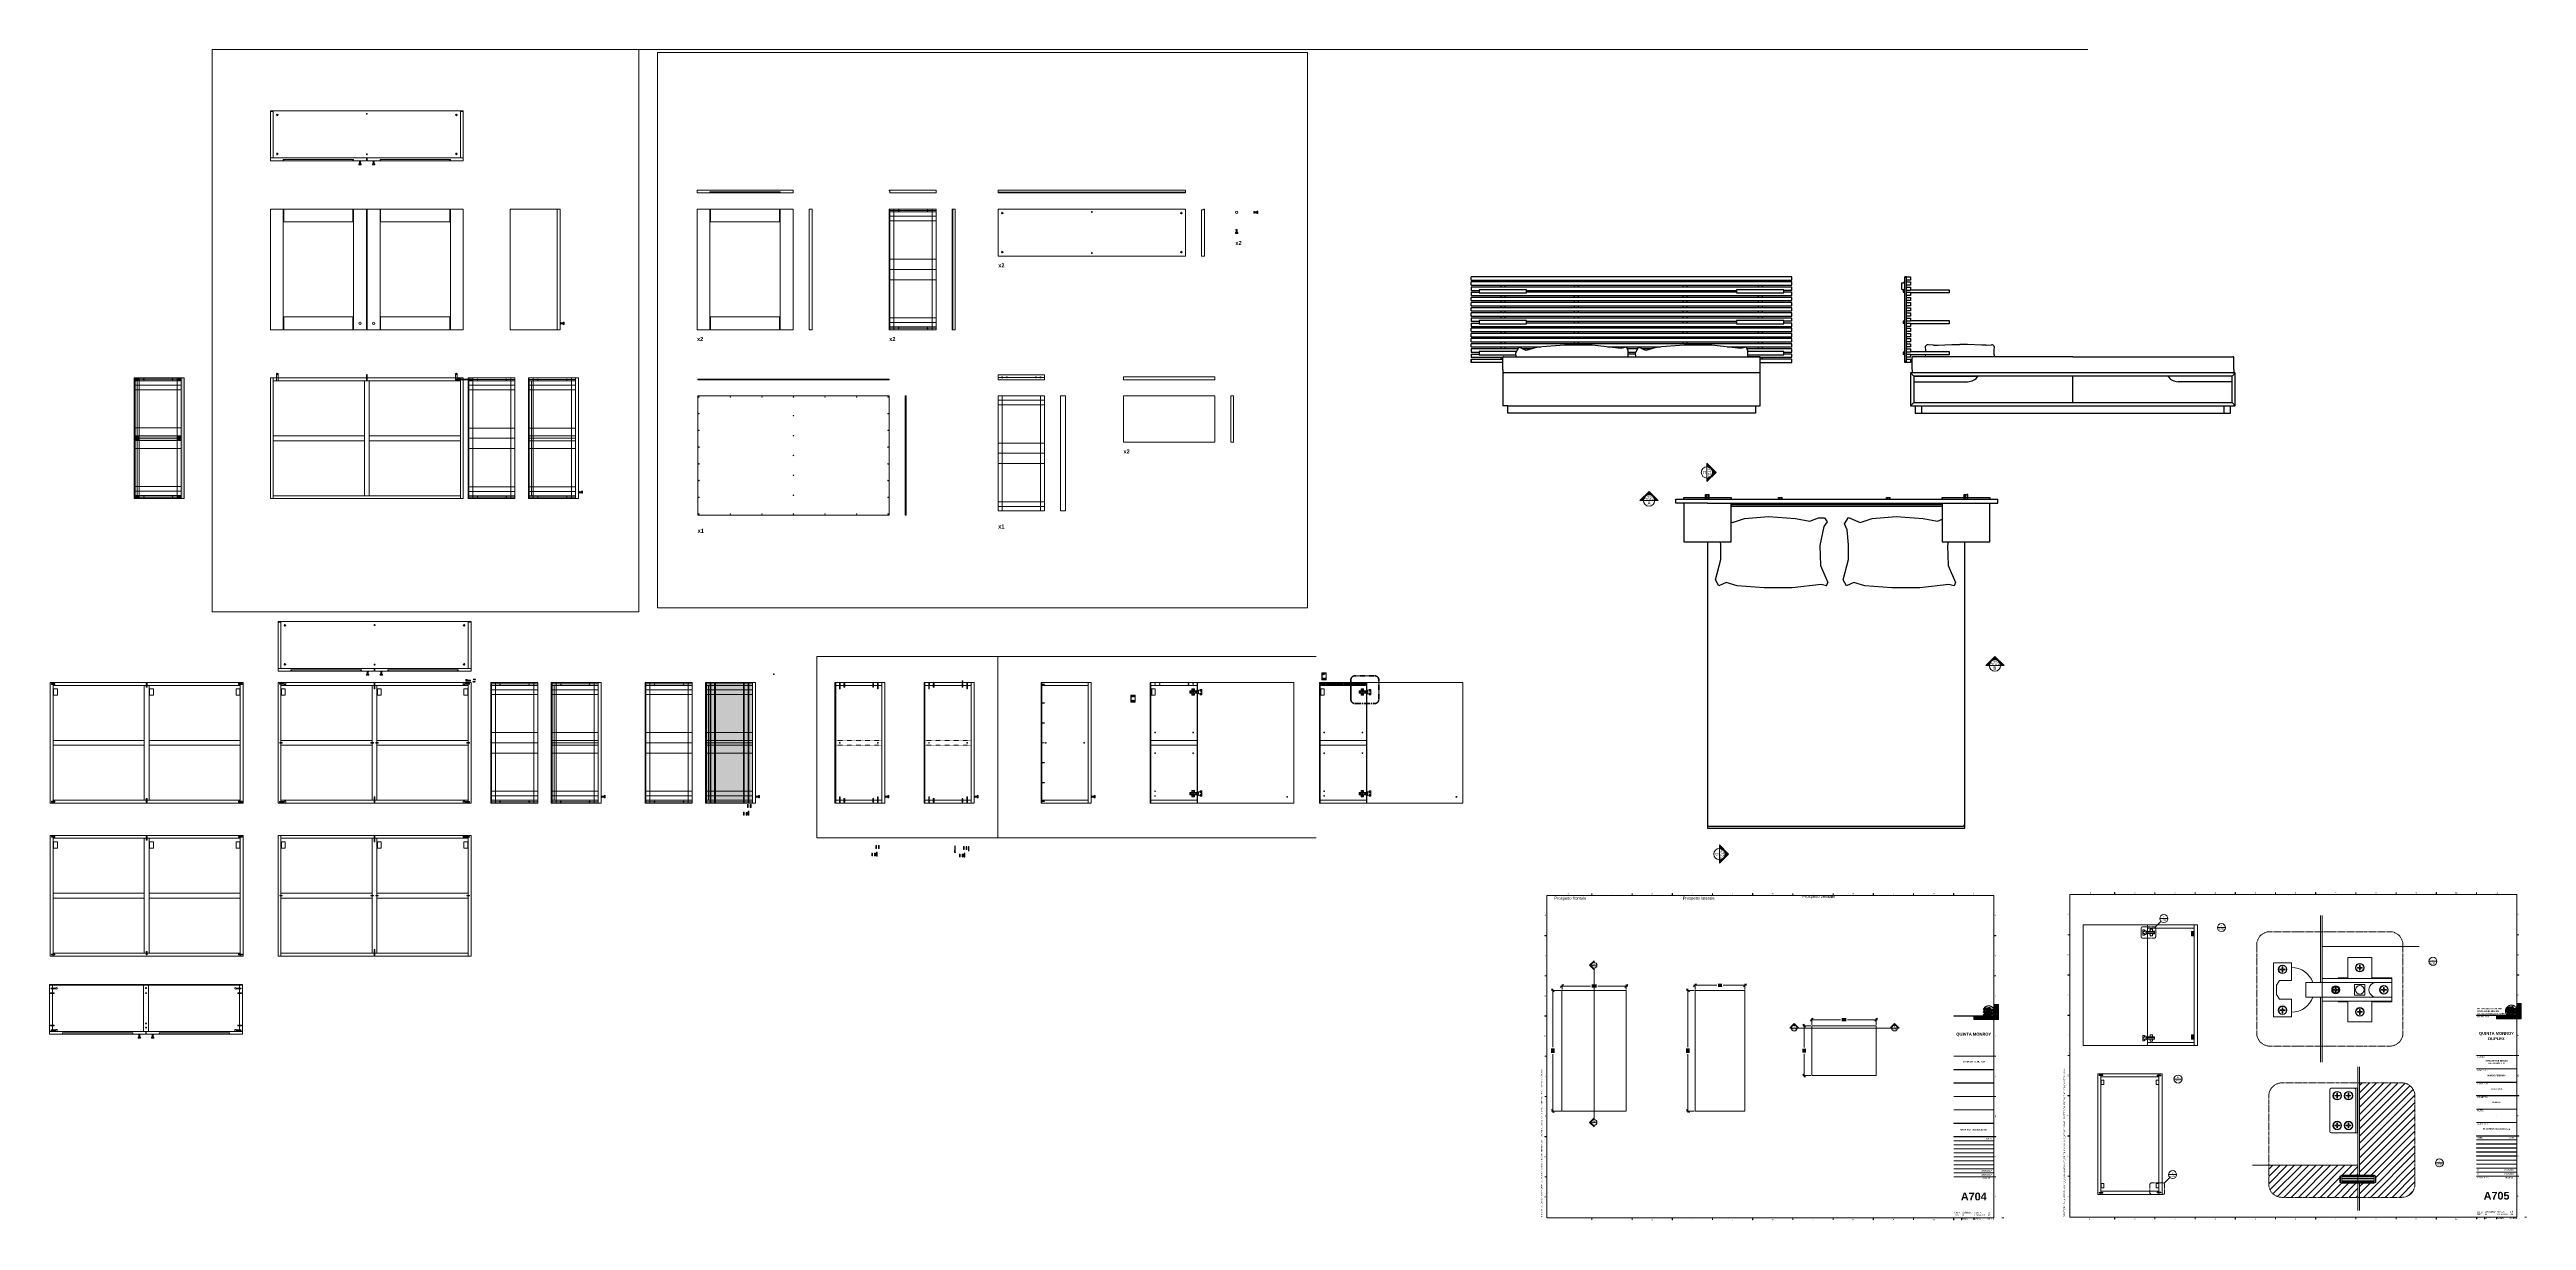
# Model space of a CAD drawing. Header units: centimetres. Extents: x -2268 to 4168, y -1681 to 1458.
# Drawn here: x -877 to 664, y -106 to 622 of the extents above; entities that cross this region are included whole.
import ezdxf
from ezdxf.enums import TextEntityAlignment as Align

# ---------------------------------------------------------------- set-up
doc = ezdxf.new("R2010")
doc.units = ezdxf.units.CM
doc.linetypes.add('CENTER2', pattern=[1.125, 0.75, -0.125, 0.125, -0.125])
doc.linetypes.add('Linee Nascoste 2', pattern=[0.015, 0.01, -0.005])
doc.layers.get('0').update_dxf_attribs({"color": 5})
for name, color, linetype, lineweight in [('0_Num_Penna__6', 6, 'Continuous', 18), ('0_Num_Penna__7', 7, 'Continuous', 18), ('A-FURN_Num_Penna__251_Num_Penna__251_Num_Penna__2_Num_Penna__251_Num_Penna__251_Num_Penna__251_Num_Penna__251_Num_Penna__251_Num_Penna__251_Num_Penna__251_Num_Penna__251_Num_Penna__3_Num_Penna__3_Num_Penna__3_Num_Penna__3', 3, 'Continuous', 18), ('A-FURN_Num_Penna__252_Num_Penna__252_Num_Penna__3_Num_Penna__252_Num_Penna__252_Num_Penna__252_Num_Penna__252_Num_Penna__252_Num_Penna__252_Num_Penna__252_Num_Penna__252_Num_Penna__252_Num_Penna__252_Num_Penna__252_Num_Penna__2', 2, 'Continuous', 18), ('A-FURN_Num_Penna__252_Num_Penna__252_Num_Penna__3_Num_Penna__252_Num_Penna__252_Num_Penna__252_Num_Penna__252_Num_Penna__252_Num_Penna__252_Num_Penna__252_Num_Penna__252_Num_Penna__252_Num_Penna__252_Num_Penna__252_Num_Penna__23', 23, 'Continuous', 18), ('A-FURN_Num_Penna__252_Num_Penna__252_Num_Penna__3_Num_Penna__252_Num_Penna__252_Num_Penna__252_Num_Penna__252_Num_Penna__252_Num_Penna__252_Num_Penna__252_Num_Penna__252_Num_Penna__252_Num_Penna__252_Num_Penna__252_Num_Penna__240', 240, 'Continuous', 18), ('A-FURN_Num_Penna__252_Num_Penna__252_Num_Penna__3_Num_Penna__252_Num_Penna__252_Num_Penna__252_Num_Penna__252_Num_Penna__252_Num_Penna__252_Num_Penna__252_Num_Penna__252_Num_Penna__252_Num_Penna__252_Num_Penna__252_Num_Penna__3', 3, 'Continuous', 18), ('A-FURN_Num_Penna__252_Num_Penna__252_Num_Penna__3_Num_Penna__252_Num_Penna__252_Num_Penna__252_Num_Penna__252_Num_Penna__252_Num_Penna__252_Num_Penna__252_Num_Penna__252_Num_Penna__252_Num_Penna__252_Num_Penna__252_Num_Penna__5', 5, 'Continuous', 18), ('A-FURN_Num_Penna__252_Num_Penna__252_Num_Penna__3_Num_Penna__252_Num_Penna__252_Num_Penna__252_Num_Penna__252_Num_Penna__252_Num_Penna__252_Num_Penna__252_Num_Penna__252_Num_Penna__252_Num_Penna__252_Num_Penna__252_Num_Penna__6', 6, 'Continuous', 18), ('A-FURN_Num_Penna__252_Num_Penna__252_Num_Penna__3_Num_Penna__252_Num_Penna__252_Num_Penna__252_Num_Penna__252_Num_Penna__252_Num_Penna__252_Num_Penna__252_Num_Penna__252_Num_Penna__252_Num_Penna__252_Num_Penna__252_Num_Penna__7', 7, 'Continuous', 18), ('A-FURN_Num_Penna__252_Num_Penna__252_Num_Penna__3_Num_Penna__252_Num_Penna__252_Num_Penna__252_Num_Penna__252_Num_Penna__252_Num_Penna__252_Num_Penna__252_Num_Penna__252_Num_Penna__252_Num_Penna__252_Num_Penna__3_Num_Penna__3', 3, 'Continuous', 18), ('A-FURN_Num_Penna__252_Num_Penna__252_Num_Penna__3_Num_Penna__252_Num_Penna__252_Num_Penna__252_Num_Penna__252_Num_Penna__252_Num_Penna__252_Num_Penna__252_Num_Penna__252_Num_Penna__252_Num_Penna__252_Num_Penna__5_Num_Penna__5', 5, 'Continuous', 18), ('A-FURN_Num_Penna__252_Num_Penna__252_Num_Penna__3_Num_Penna__252_Num_Penna__252_Num_Penna__252_Num_Penna__252_Num_Penna__252_Num_Penna__252_Num_Penna__252_Num_Penna__252_Num_Penna__252_Num_Penna__252_Num_Penna__6_Num_Penna__6', 6, 'Continuous', 18), ('A-FURN_Num_Penna__252_Num_Penna__252_Num_Penna__3_Num_Penna__252_Num_Penna__252_Num_Penna__252_Num_Penna__252_Num_Penna__252_Num_Penna__252_Num_Penna__252_Num_Penna__252_Num_Penna__252_Num_Penna__3_Num_Penna__3_Num_Penna__3', 3, 'Continuous', 18), ('A-FURN_Num_Penna__252_Num_Penna__252_Num_Penna__3_Num_Penna__252_Num_Penna__252_Num_Penna__252_Num_Penna__252_Num_Penna__252_Num_Penna__252_Num_Penna__252_Num_Penna__252_Num_Penna__252_Num_Penna__6_Num_Penna__6_Num_Penna__6', 6, 'Continuous', 18), ('A-FURN_Num_Penna__252_Num_Penna__252_Num_Penna__3_Num_Penna__252_Num_Penna__252_Num_Penna__252_Num_Penna__252_Num_Penna__252_Num_Penna__252_Num_Penna__252_Num_Penna__6_Num_Penna__6_Num_Penna__6_Num_Penna__6_Num_Penna__6', 6, 'Continuous', 18), ('A-FURN_Num_Penna__252_Num_Penna__252_Num_Penna__3_Num_Penna__252_Num_Penna__252_Num_Penna__252_Num_Penna__252_Num_Penna__252_Num_Penna__252_Num_Penna__252_Num_Penna__82_Num_Penna__82_Num_Penna__82_Num_Penna__82_Num_Penna__82', 82, 'Continuous', 18), ('A-FURN_Num_Penna__252_Num_Penna__252_Num_Penna__3_Num_Penna__252_Num_Penna__252_Num_Penna__252_Num_Penna__252_Num_Penna__252_Num_Penna__252_Num_Penna__5_Num_Penna__5_Num_Penna__5_Num_Penna__5_Num_Penna__5_Num_Penna__5', 5, 'Continuous', 18), ('A-PRSP-1', 7, 'Continuous', 40), ('A-SECT A-MCUT', 7, 'Continuous', 35), ('A-SECT-PATT_Num_Penna__5_Num_Penna__5_Num_Penna__5_Num_Penna__5_Num_Penna__5_Num_Penna__5_Num_Penna__5_Num_Penna__5_Num_Penna__5_Num_Penna__5_Num_Penna__5_Num_Penna__5_Num_Penna__5_Num_Penna__5', 5, 'Continuous', 18), ('A-SECT-PATT_Num_Penna__6_Num_Penna__6_Num_Penna__6_Num_Penna__6_Num_Penna__6_Num_Penna__6_Num_Penna__6_Num_Penna__6_Num_Penna__6_Num_Penna__5_Num_Penna__5_Num_Penna__5_Num_Penna__5_Num_Penna__5', 5, 'Continuous', 18), ('A-SECT-PATT_Num_Penna__6_Num_Penna__6_Num_Penna__6_Num_Penna__6_Num_Penna__6_Num_Penna__6_Num_Penna__6_Num_Penna__6_Num_Penna__6_Num_Penna__6_Num_Penna__6_Num_Penna__3_Num_Penna__3_Num_Penna__3', 3, 'Continuous', 18), ('A-SECT-PATT_Num_Penna__6_Num_Penna__6_Num_Penna__6_Num_Penna__6_Num_Penna__6_Num_Penna__6_Num_Penna__6_Num_Penna__6_Num_Penna__6_Num_Penna__6_Num_Penna__6_Num_Penna__6_Num_Penna__6_Num_Penna__6', 6, 'Continuous', 18), ('A-SECT-PATT_Num_Penna__6_Num_Penna__6_Num_Penna__6_Num_Penna__6_Num_Penna__6_Num_Penna__6_Num_Penna__6_Num_Penna__6_Num_Penna__6_Num_Penna__6_Num_Penna__6_Num_Penna__6_Num_Penna__6_Num_Penna__9', 9, 'Continuous', 18), ('filatura_Num_Penna__8', 8, 'Continuous', 18), ('INFO_Num_Penna__2_Num_Penna__2_Num_Penna__2_Num_Penna__2_Num_Penna__5', 5, 'Continuous', 18), ('PDF _Geometria_Num_Penna__2', 2, 'Continuous', 18), ('PDF _Geometria_Num_Penna__5', 5, 'Continuous', 18), ('PDF _Geometria_Num_Penna__7', 7, 'Continuous', 18), ('PDF _Riempimenti solidi_Num_Penna__7', 7, 'Continuous', 18), ('PDF _Testo_Num_Penna__7', 7, 'Continuous', 18), ('PDF10_Geometry_Num_Penna__7_Num_Penna__7_Num_Penna__7_Num_Penna__7_Num_Penna__7_Num_Penna__7_Num_Penna__7_Num_Penna__6', 6, 'Continuous', 18), ('PDF10_Solid Fills_Num_Penna__5_Num_Penna__5_Num_Penna__5_Num_Penna__5_Num_Penna__5_Num_Penna__5_Num_Penna__3_Num_Penna__3', 3, 'Continuous', 18), ('PDF10_Solid Fills_Num_Penna__5_Num_Penna__5_Num_Penna__5_Num_Penna__5_Num_Penna__5_Num_Penna__5_Num_Penna__5_Num_Penna__5', 5, 'Continuous', 18), ('PDF10_Solid Fills_Num_Penna__5_Num_Penna__5_Num_Penna__5_Num_Penna__5_Num_Penna__5_Num_Penna__5_Num_Penna__5_Num_Penna__6', 6, 'Continuous', 18), ('PDF16_Geometry_Num_Penna__5_Num_Penna__5_Num_Penna__5_Num_Penna__5_Num_Penna__5_Num_Penna__5_Num_Penna__5_Num_Penna__3_Num_Penna__3_Num_Penna__3_Num_Penna__3_Num_Penna__3_Num_Penna__3_Num_Penna__3', 3, 'Continuous', 18), ('PDF16_Geometry_Num_Penna__5_Num_Penna__5_Num_Penna__5_Num_Penna__5_Num_Penna__5_Num_Penna__5_Num_Penna__5_Num_Penna__5_Num_Penna__5_Num_Penna__5_Num_Penna__5_Num_Penna__5_Num_Penna__5_Num_Penna__5', 5, 'Continuous', 18), ('PDF16_Geometry_Num_Penna__6_Num_Penna__6_Num_Penna__3_Num_Penna__3_Num_Penna__3_Num_Penna__3_Num_Penna__3_Num_Penna__3_Num_Penna__3_Num_Penna__3_Num_Penna__3_Num_Penna__3_Num_Penna__3_Num_Penna__3', 3, 'Continuous', 18), ('PDF16_Geometry_Num_Penna__6_Num_Penna__6_Num_Penna__6_Num_Penna__3_Num_Penna__3_Num_Penna__3_Num_Penna__3_Num_Penna__3_Num_Penna__9_Num_Penna__9_Num_Penna__9_Num_Penna__6_Num_Penna__6_Num_Penna__6', 6, 'Continuous', 18), ('PDF16_Geometry_Num_Penna__6_Num_Penna__6_Num_Penna__6_Num_Penna__3_Num_Penna__3_Num_Penna__3_Num_Penna__3_Num_Penna__3_Num_Penna__9_Num_Penna__9_Num_Penna__9_Num_Penna__9_Num_Penna__9_Num_Penna__9', 9, 'Continuous', 18), ('PDF16_Geometry_Num_Penna__6_Num_Penna__6_Num_Penna__6_Num_Penna__6_Num_Penna__6_Num_Penna__6_Num_Penna__6_Num_Penna__6_Num_Penna__6_Num_Penna__6_Num_Penna__6_Num_Penna__6_Num_Penna__6_Num_Penna__5', 5, 'Continuous', 18), ('PDF16_Geometry_Num_Penna__6_Num_Penna__6_Num_Penna__6_Num_Penna__6_Num_Penna__6_Num_Penna__6_Num_Penna__6_Num_Penna__6_Num_Penna__6_Num_Penna__6_Num_Penna__6_Num_Penna__6_Num_Penna__6_Num_Penna__6', 6, 'Continuous', 18), ('PDF22_Geometry_Num_Penna__1_Num_Penna__255_Num_Penna__3_Num_Penna__3_Num_Penna__3', 3, 'Continuous', 18), ('PDF22_Geometry_Num_Penna__1_Num_Penna__255_Num_Penna__3_Num_Penna__3_Num_Penna__5', 5, 'Continuous', 18), ('PDF22_Geometry_Num_Penna__1_Num_Penna__255_Num_Penna__3_Num_Penna__3_Num_Penna__6', 6, 'Continuous', 18), ('PDF22_Geometry_Num_Penna__1_Num_Penna__255_Num_Penna__5_Num_Penna__5_Num_Penna__3', 3, 'Continuous', 18), ('PDF22_Geometry_Num_Penna__1_Num_Penna__255_Num_Penna__5_Num_Penna__5_Num_Penna__5', 5, 'Continuous', 18), ('PDF22_Geometry_Num_Penna__1_Num_Penna__255_Num_Penna__5_Num_Penna__5_Num_Penna__6', 6, 'Continuous', 18), ('PDF22_Geometry_Num_Penna__1_Num_Penna__255_Num_Penna__6_Num_Penna__6_Num_Penna__6', 6, 'Continuous', 18), ('PDF22_Geometry_Num_Penna__7_Num_Penna__7_Num_Penna__6_Num_Penna__6_Num_Penna__6', 6, 'Continuous', 18), ('PDF2_Geometry_Num_Penna__7_Num_Penna__7_Num_Penna__7_Num_Penna__7_Num_Penna__7_Num_Penna__7_Num_Penna__7_Num_Penna__5', 5, 'Continuous', 18), ('PDF2_Geometry_Num_Penna__7_Num_Penna__7_Num_Penna__7_Num_Penna__7_Num_Penna__7_Num_Penna__7_Num_Penna__7_Num_Penna__6', 6, 'Continuous', 18), ('PDF2_Geometry_Num_Penna__7_Num_Penna__7_Num_Penna__7_Num_Penna__7_Num_Penna__7_Num_Penna__7_Num_Penna__7_Num_Penna__7', 7, 'Continuous', 18), ('PDF_Geometry_Num_Penna__7_Num_Penna__7_Num_Penna__3_Num_Penna__3_Num_Penna__3_Num_Penna__3_Num_Penna__3_Num_Penna__3_Num_Penna__6_Num_Penna__6_Num_Penna__6_Num_Penna__6_Num_Penna__6_Num_Penna__6', 6, 'Continuous', 18), ('PDF_Geometry_Num_Penna__7_Num_Penna__7_Num_Penna__3_Num_Penna__6_Num_Penna__6_Num_Penna__6_Num_Penna__6_Num_Penna__6_Num_Penna__6_Num_Penna__6_Num_Penna__6_Num_Penna__6_Num_Penna__6_Num_Penna__6', 6, 'Continuous', 18), ('VITE_Num_Penna__5', 5, 'Continuous', 18), ('VITE_Num_Penna__6', 6, 'Continuous', 18), ('VITE_Num_Penna__7', 7, 'Continuous', 18), ('viti_Num_Penna__5', 5, 'Continuous', 18), ('viti_Num_Penna__6', 6, 'Continuous', 18)]:
    doc.layers.add(name, color=color, linetype=linetype, lineweight=lineweight)
doc.layers.add('particolari', color=6, linetype='Continuous')
doc.layers.add('PDF _Geometria_Num_Penna__1', color=7, linetype='Continuous', lineweight=18, true_color=0xc6c8ca)
doc.layers.add('PDF _Riempimenti solidi_Num_Penna__1', color=7, linetype='Continuous', lineweight=18, true_color=0xc6c8ca)
doc.styles.add('GENERATED_STYLE_1', font='Arial.ttf')
doc.styles.add('GENERATED_STYLE_2', font='Arial Bold.ttf')
doc.styles.get("Standard").update_dxf_attribs({"font": 'Arial.ttf'})

# ---------------------------------------------------------------- blocks, each defined once
blk = doc.blocks.new('SYMBOL')
at = {"layer": 'A-PRSP-1', "linetype": 'Continuous', "lineweight": 20}
h = blk.add_hatch(color=256, dxfattribs=at)
h.dxf.hatch_style = 1
h.paths.add_polyline_path([(11.206, 4.948), (11.316, 4.948, -1), (11.678, 4.948), (11.788, 4.948), (11.497, 5.241)])
at = {"linetype": 'Continuous', "lineweight": 20}
blk.add_line((11.316, 4.948), (11.678, 4.948), dxfattribs=at)
at = {"layer": 'A-PRSP-1', "linetype": 'Continuous', "lineweight": 20}
for p, q in [((11.206, 4.948), (11.497, 5.241)), ((11.316, 4.948), (11.206, 4.948)), ((11.788, 4.948), (11.497, 5.241)), ((11.678, 4.948), (11.788, 4.948))]:
    blk.add_line(p, q, dxfattribs=at)
blk.add_circle((11.497, 4.948), 0.181, dxfattribs=at)
at = {"linetype": 'Continuous', "lineweight": 20}
for tag, p in [('SEZIONE', (11.497, 4.918)), ('TAVOLA', (11.497, 5.08))]:
    blk.add_attdef(tag, text='', height=0.1, dxfattribs=at).set_placement(p, align=Align.TOP_CENTER)

msp = doc.modelspace()

# ---------------------------------------------------------------- hatches: boundary and pattern name
h = msp.add_hatch()
h.set_pattern_fill('JIS_WOOD', color=175)
h.paths.add_polyline_path([(-57.7623, 228.3183), (-86.9623, 228.3183), (-86.9623, 227.8683), (-86.5123, 227.8683), (-86.5123, 226.5183), (-57.7623, 226.5183)])
h.paths.add_polyline_path([(-81.3623, 227.4183, -1), (-80.8623, 227.4183, -1)], flags=16)
h.paths.add_polyline_path([(-84.2123, 227.4183, -1), (-83.8123, 227.4183, -1)], flags=16)
h.paths.add_polyline_path([(-62.9123, 227.4183, -1), (-63.4123, 227.4183, -1)], flags=16)
h.paths.add_polyline_path([(-60.0623, 227.4183, -1), (-60.4623, 227.4183, -1)], flags=16)
at = {"layer": 'A-FURN_Num_Penna__252_Num_Penna__252_Num_Penna__3_Num_Penna__252_Num_Penna__252_Num_Penna__252_Num_Penna__252_Num_Penna__252_Num_Penna__252_Num_Penna__252_Num_Penna__252_Num_Penna__252_Num_Penna__252_Num_Penna__252_Num_Penna__23', "linetype": 'Continuous', "lineweight": 0, "true_color": 0xbdafac}
msp.add_hatch(color=253, dxfattribs=at).paths.add_polyline_path([(-468.246, 226.5183), (-439.496, 226.5183), (-439.496, 155.1183), (-468.246, 155.1183)])
at = {"layer": 'A-FURN_Num_Penna__252_Num_Penna__252_Num_Penna__3_Num_Penna__252_Num_Penna__252_Num_Penna__252_Num_Penna__252_Num_Penna__252_Num_Penna__252_Num_Penna__252_Num_Penna__252_Num_Penna__252_Num_Penna__252_Num_Penna__252_Num_Penna__6', "linetype": 'Continuous', "lineweight": 0, "true_color": 0x3f003f}
h = msp.add_hatch(color=208, dxfattribs=at)
edge = h.paths.add_edge_path()
edge.add_arc((-821.0863, 416.8173), 0.2, 90, 180, ccw=False)
edge.add_line((-821.0863, 417.0173), (-821.0863, 417.7173))
edge.add_line((-821.0863, 417.7173), (-824.0363, 417.7173))
edge.add_line((-824.0363, 417.7173), (-824.0363, 417.2673))
edge.add_line((-824.0363, 417.2673), (-823.5863, 417.2673))
edge.add_line((-823.5863, 417.2673), (-823.5863, 416.8173))
edge.add_line((-823.5863, 416.8173), (-821.2863, 416.8173))
for points in [[(-824.0363, 417.2673), (-824.0363, 343.1673), (-823.5863, 343.1673), (-823.5863, 415.9173), (-823.5863, 416.8173), (-823.5863, 417.2673)], [(-794.8363, 417.7173), (-794.8363, 342.7173), (-793.0363, 342.7173), (-793.0363, 417.7173)], [(-823.5863, 380.2173), (-822.2363, 380.2173), (-822.2363, 381.7173), (-823.5863, 381.7173)], [(-823.5863, 380.2173), (-823.5863, 378.7173), (-822.2363, 378.7173), (-822.2363, 380.2173)]]:
    msp.add_hatch(color=208, dxfattribs=at).paths.add_polyline_path(points)
h = msp.add_hatch(color=208, dxfattribs=at)
edge = h.paths.add_edge_path()
edge.add_line((-821.2863, 416.8173), (-823.5863, 416.8173))
edge.add_line((-823.5863, 416.8173), (-823.5863, 415.9173))
edge.add_line((-823.5863, 415.9173), (-821.0863, 415.9173))
edge.add_line((-821.0863, 415.9173), (-821.0863, 416.6173))
edge.add_arc((-821.0863, 416.8173), 0.2, 180, 270, ccw=False)
h = msp.add_hatch(color=208, dxfattribs=at)
edge = h.paths.add_edge_path()
edge.add_arc((-797.3363, 416.8173), 0.2, 90, 180, ccw=False)
edge.add_line((-797.3363, 417.0173), (-797.3363, 417.7173))
edge.add_line((-797.3363, 417.7173), (-821.0863, 417.7173))
edge.add_line((-821.0863, 417.7173), (-821.0863, 417.0173))
edge.add_arc((-821.0863, 416.8173), 0.2, 0, 90, ccw=False)
edge.add_line((-820.8863, 416.8173), (-797.5363, 416.8173))
h = msp.add_hatch(color=208, dxfattribs=at)
edge = h.paths.add_edge_path()
edge.add_line((-797.3363, 415.9173), (-797.3363, 416.6173))
edge.add_arc((-797.3363, 416.8173), 0.2, 180, 270, ccw=False)
edge.add_line((-797.5363, 416.8173), (-820.8863, 416.8173))
edge.add_arc((-821.0863, 416.8173), 0.2, 270, 360, ccw=False)
edge.add_line((-821.0863, 416.6173), (-821.0863, 415.9173))
edge.add_line((-821.0863, 415.9173), (-797.3363, 415.9173))
h = msp.add_hatch(color=208, dxfattribs=at)
edge = h.paths.add_edge_path()
edge.add_line((-794.8363, 417.7173), (-797.3363, 417.7173))
edge.add_line((-797.3363, 417.7173), (-797.3363, 417.0173))
edge.add_arc((-797.3363, 416.8173), 0.2, 0, 90, ccw=False)
edge.add_line((-797.1363, 416.8173), (-794.8363, 416.8173))
edge.add_line((-794.8363, 416.8173), (-794.8363, 417.7173))
h = msp.add_hatch(color=208, dxfattribs=at)
edge = h.paths.add_edge_path()
edge.add_line((-794.8363, 415.9173), (-794.8363, 416.8173))
edge.add_line((-794.8363, 416.8173), (-797.1363, 416.8173))
edge.add_arc((-797.3363, 416.8173), 0.2, -90, 0, ccw=False)
edge.add_line((-797.3363, 416.6173), (-797.3363, 415.9173))
edge.add_line((-797.3363, 415.9173), (-794.8363, 415.9173))
h = msp.add_hatch(color=208, dxfattribs=at)
edge = h.paths.add_edge_path()
edge.add_line((-821.0863, 380.4173), (-821.0863, 381.7173))
edge.add_line((-821.0863, 381.7173), (-822.2363, 381.7173))
edge.add_line((-822.2363, 381.7173), (-822.2363, 380.2173))
edge.add_line((-822.2363, 380.2173), (-821.2863, 380.2173))
edge.add_arc((-821.0863, 380.2173), 0.2, 90, 180, ccw=False)
h = msp.add_hatch(color=208, dxfattribs=at)
edge = h.paths.add_edge_path()
edge.add_line((-821.0863, 378.7173), (-821.0863, 380.0173))
edge.add_arc((-821.0863, 380.2173), 0.2, 180, 270, ccw=False)
edge.add_line((-821.2863, 380.2173), (-822.2363, 380.2173))
edge.add_line((-822.2363, 380.2173), (-822.2363, 378.7173))
edge.add_line((-822.2363, 378.7173), (-821.0863, 378.7173))
h = msp.add_hatch(color=208, dxfattribs=at)
edge = h.paths.add_edge_path()
edge.add_line((-821.0863, 381.7173), (-821.0863, 380.4173))
edge.add_arc((-821.0863, 380.2173), 0.2, 0, 90, ccw=False)
edge.add_line((-820.8863, 380.2173), (-797.5363, 380.2173))
edge.add_arc((-797.3363, 380.2173), 0.2, 90, 180, ccw=False)
edge.add_line((-797.3363, 380.4173), (-797.3363, 381.7173))
edge.add_line((-797.3363, 381.7173), (-821.0863, 381.7173))
h = msp.add_hatch(color=208, dxfattribs=at)
edge = h.paths.add_edge_path()
edge.add_line((-821.0863, 378.7173), (-797.3363, 378.7173))
edge.add_line((-797.3363, 378.7173), (-797.3363, 380.0173))
edge.add_arc((-797.3363, 380.2173), 0.2, 180, 270, ccw=False)
edge.add_line((-797.5363, 380.2173), (-820.8863, 380.2173))
edge.add_arc((-821.0863, 380.2173), 0.2, 270, 360, ccw=False)
edge.add_line((-821.0863, 380.0173), (-821.0863, 378.7173))
h = msp.add_hatch(color=208, dxfattribs=at)
edge = h.paths.add_edge_path()
edge.add_line((-797.1363, 380.2173), (-794.8363, 380.2173))
edge.add_line((-794.8363, 380.2173), (-794.8363, 381.7173))
edge.add_line((-794.8363, 381.7173), (-797.3363, 381.7173))
edge.add_line((-797.3363, 381.7173), (-797.3363, 380.4173))
edge.add_arc((-797.3363, 380.2173), 0.2, 0, 90, ccw=False)
h = msp.add_hatch(color=208, dxfattribs=at)
edge = h.paths.add_edge_path()
edge.add_line((-797.3363, 378.7173), (-794.8363, 378.7173))
edge.add_line((-794.8363, 378.7173), (-794.8363, 380.2173))
edge.add_line((-794.8363, 380.2173), (-797.1363, 380.2173))
edge.add_arc((-797.3363, 380.2173), 0.2, -90, 0, ccw=False)
edge.add_line((-797.3363, 380.0173), (-797.3363, 378.7173))
h = msp.add_hatch(color=208, dxfattribs=at)
edge = h.paths.add_edge_path()
edge.add_line((-821.2863, 343.6173), (-823.5863, 343.6173))
edge.add_line((-823.5863, 343.6173), (-823.5863, 343.1673))
edge.add_line((-823.5863, 343.1673), (-824.0363, 343.1673))
edge.add_line((-824.0363, 343.1673), (-824.0363, 342.7173))
edge.add_line((-824.0363, 342.7173), (-821.0863, 342.7173))
edge.add_line((-821.0863, 342.7173), (-821.0863, 343.4173))
edge.add_arc((-821.0863, 343.6173), 0.2, 180, 270, ccw=False)
h = msp.add_hatch(color=208, dxfattribs=at)
edge = h.paths.add_edge_path()
edge.add_line((-821.0863, 344.5173), (-823.5863, 344.5173))
edge.add_line((-823.5863, 344.5173), (-823.5863, 343.6173))
edge.add_line((-823.5863, 343.6173), (-821.2863, 343.6173))
edge.add_arc((-821.0863, 343.6173), 0.2, 90, 180, ccw=False)
edge.add_line((-821.0863, 343.8173), (-821.0863, 344.5173))
h = msp.add_hatch(color=208, dxfattribs=at)
edge = h.paths.add_edge_path()
edge.add_line((-820.8863, 343.6173), (-797.5363, 343.6173))
edge.add_arc((-797.3363, 343.6173), 0.2, 90, 180, ccw=False)
edge.add_line((-797.3363, 343.8173), (-797.3363, 344.5173))
edge.add_line((-797.3363, 344.5173), (-821.0863, 344.5173))
edge.add_line((-821.0863, 344.5173), (-821.0863, 343.8173))
edge.add_arc((-821.0863, 343.6173), 0.2, 0, 90, ccw=False)
h = msp.add_hatch(color=208, dxfattribs=at)
edge = h.paths.add_edge_path()
edge.add_line((-797.3363, 342.7173), (-797.3363, 343.4173))
edge.add_arc((-797.3363, 343.6173), 0.2, 180, 270, ccw=False)
edge.add_line((-797.5363, 343.6173), (-820.8863, 343.6173))
edge.add_arc((-821.0863, 343.6173), 0.2, -90, 0, ccw=False)
edge.add_line((-821.0863, 343.4173), (-821.0863, 342.7173))
edge.add_line((-821.0863, 342.7173), (-797.3363, 342.7173))
h = msp.add_hatch(color=208, dxfattribs=at)
edge = h.paths.add_edge_path()
edge.add_line((-794.8363, 344.5173), (-797.3363, 344.5173))
edge.add_line((-797.3363, 344.5173), (-797.3363, 343.8173))
edge.add_arc((-797.3363, 343.6173), 0.2, 0, 90, ccw=False)
edge.add_line((-797.1363, 343.6173), (-794.8363, 343.6173))
edge.add_line((-794.8363, 343.6173), (-794.8363, 344.5173))
h = msp.add_hatch(color=208, dxfattribs=at)
edge = h.paths.add_edge_path()
edge.add_line((-794.8363, 342.7173), (-794.8363, 343.6173))
edge.add_line((-794.8363, 343.6173), (-797.1363, 343.6173))
edge.add_arc((-797.3363, 343.6173), 0.2, -90, 0, ccw=False)
edge.add_line((-797.3363, 343.4173), (-797.3363, 342.7173))
edge.add_line((-797.3363, 342.7173), (-794.8363, 342.7173))
at = {"layer": 'PDF _Riempimenti solidi_Num_Penna__1', "linetype": 'Continuous', "lineweight": 18, "true_color": 0xc6c8ca}
for points in [[(82.4109, 40.7605), (82.4109, 38.5643), (85.4167, 40.7605)], [(82.4109, 38.5643), (85.4167, 40.7605), (85.4167, 38.5643)], [(160.8687, 41.2103), (160.8687, 39.0089), (163.4564, 41.2103)], [(160.8687, 39.0089), (163.4564, 41.2103), (163.4564, 39.0089)], [(237.7866, 19.8363), (237.7866, 17.6401), (240.7871, 19.8363)], [(237.7866, 17.6401), (240.7871, 19.8363), (240.7871, 17.6401)], [(332.5223, 21.0005), (320.0228, 21.0005), (335.3958, 18.8467)], [(320.0228, 21.0005), (335.3958, 18.8467), (320.0228, 18.8467)], [(332.5223, 28.261), (335.3958, 28.261), (332.5223, 21.0005)], [(335.3958, 28.261), (332.5223, 21.0005), (335.3958, 18.8467)], [(657.6782, 21.4749), (645.1787, 21.4749), (660.5517, 19.3211)], [(645.1787, 21.4749), (660.5517, 19.3211), (645.1787, 19.3211)], [(657.6782, 28.7354), (660.5517, 28.7354), (657.6782, 21.4749)], [(660.5517, 28.7354), (657.6782, 21.4749), (660.5517, 19.3211)], [(57.1102, -1.9981), (59.3011, -1.9981), (57.1102, 0.9389)], [(59.3011, -1.9981), (57.1102, 0.9389), (59.3011, 0.9389)], [(141.1193, -2.0034), (143.3101, -2.0034), (141.1193, 0.9336)], [(143.3101, -2.0034), (141.1193, 0.9336), (143.3101, 0.9336)], [(213.4015, -1.8288), (215.6029, -1.8288), (213.4015, 0.7589)], [(215.6029, -1.8288), (213.4015, 0.7589), (215.6029, 0.7589)]]:
    msp.add_hatch(color=9, dxfattribs=at).paths.add_polyline_path(points)
at = {"layer": 'PDF _Riempimenti solidi_Num_Penna__7', "linetype": 'Continuous', "lineweight": 18}
for points in [[(82.4691, 97.2569), (82.5589, 96.0027), (82.5589, 97.2569)], [(82.4691, 96.0027), (82.5589, 96.0027), (82.4691, 97.2569)], [(107.4734, 97.2569), (107.5632, 96.0027), (107.5632, 97.2569)], [(107.4734, 96.0027), (107.5632, 96.0027), (107.4734, 97.2569)], [(132.4723, 97.2569), (132.5622, 96.0027), (132.5622, 97.2569)], [(132.4723, 96.0027), (132.5622, 96.0027), (132.4723, 97.2569)], [(157.4713, 97.2569), (157.5613, 96.0027), (157.5613, 97.2569)], [(157.4713, 96.0027), (157.5613, 96.0027), (157.4713, 97.2569)], [(182.4756, 97.2569), (182.5655, 96.0027), (182.5655, 97.2569)], [(182.4756, 96.0027), (182.5655, 96.0027), (182.4756, 97.2569)], [(207.4746, 97.2569), (207.5644, 96.0027), (207.5644, 97.2569)], [(207.4746, 96.0027), (207.5644, 96.0027), (207.4746, 97.2569)], [(232.4735, 97.2569), (232.5634, 96.0027), (232.5634, 97.2569)], [(232.4735, 96.0027), (232.5634, 96.0027), (232.4735, 97.2569)], [(257.4777, 97.2569), (257.5677, 96.0027), (257.5677, 97.2569)], [(257.4777, 96.0027), (257.5677, 96.0027), (257.4777, 97.2569)], [(282.4768, 97.2569), (282.5667, 96.0027), (282.5667, 97.2569)], [(282.4768, 96.0027), (282.5667, 96.0027), (282.4768, 97.2569)], [(307.4758, 97.2569), (307.5656, 96.0027), (307.5656, 97.2569)], [(307.4758, 96.0027), (307.5656, 96.0027), (307.4758, 97.2569)], [(407.625, 97.7312), (407.7147, 96.4771), (407.7147, 97.7312)], [(407.625, 96.4771), (407.7147, 96.4771), (407.625, 97.7312)], [(432.6292, 97.7312), (432.719, 96.4771), (432.719, 97.7312)], [(432.6292, 96.4771), (432.719, 96.4771), (432.6292, 97.7312)], [(457.6281, 97.7312), (457.7181, 96.4771), (457.7181, 97.7312)], [(457.6281, 96.4771), (457.7181, 96.4771), (457.6281, 97.7312)], [(482.6271, 97.7312), (482.7171, 96.4771), (482.7171, 97.7312)], [(482.6271, 96.4771), (482.7171, 96.4771), (482.6271, 97.7312)], [(507.6314, 97.7312), (507.7214, 96.4771), (507.7214, 97.7312)], [(507.6314, 96.4771), (507.7214, 96.4771), (507.6314, 97.7312)], [(532.6304, 97.7312), (532.7202, 96.4771), (532.7202, 97.7312)], [(532.6304, 96.4771), (532.7202, 96.4771), (532.6304, 97.7312)], [(557.6293, 97.7312), (557.7193, 96.4771), (557.7193, 97.7312)], [(557.6293, 96.4771), (557.7193, 96.4771), (557.6293, 97.7312)], [(582.6336, 97.7312), (582.7235, 96.4771), (582.7235, 97.7312)], [(582.6336, 96.4771), (582.7235, 96.4771), (582.6336, 97.7312)], [(607.6326, 97.7312), (607.7225, 96.4771), (607.7225, 97.7312)], [(607.6326, 96.4771), (607.7225, 96.4771), (607.6326, 97.7312)], [(632.6316, 97.7312), (632.7214, 96.4771), (632.7214, 97.7312)], [(632.6316, 96.4771), (632.7214, 96.4771), (632.6316, 97.7312)], [(53.263, 71.0461), (53.263, 70.9561), (54.5172, 71.0461)], [(53.263, 70.9561), (54.5172, 70.9561), (54.5172, 71.0461)], [(53.263, 71.0461), (53.263, 70.9561), (54.5172, 71.0461)], [(53.263, 70.9561), (54.5172, 70.9561), (54.5172, 71.0461)], [(332.5223, 71.0461), (332.5223, 70.9561), (333.7712, 71.0461)], [(332.5223, 70.9561), (333.7712, 70.9561), (333.7712, 71.0461)], [(378.4189, 71.5204), (378.4189, 71.4305), (379.673, 71.5204)], [(378.4189, 71.4305), (379.673, 71.4305), (379.673, 71.5204)], [(378.4189, 71.5204), (378.4189, 71.4305), (379.673, 71.5204)], [(378.4189, 71.4305), (379.673, 71.4305), (379.673, 71.5204)], [(657.6781, 71.5204), (657.6781, 71.4305), (658.927, 71.5204)], [(657.6781, 71.4305), (658.927, 71.4305), (658.927, 71.5204)], [(81.0562, 52.5402), (82.141, 52.5402), (81.1514, 52.6355)], [(81.0562, 52.5402), (82.141, 52.4449), (82.141, 52.5402)], [(81.1514, 52.4449), (82.141, 52.4449), (81.0562, 52.5402)], [(81.3419, 52.826), (82.141, 52.6355), (81.1514, 52.6355)], [(81.1514, 52.6355), (82.141, 52.5402), (82.141, 52.6355)], [(82.141, 52.445), (81.1514, 52.445), (82.1621, 52.2545)], [(81.1514, 52.445), (82.1621, 52.2545), (81.3419, 52.2545)], [(81.5271, 53.0165), (82.1621, 52.826), (81.3419, 52.826)], [(82.1621, 52.826), (81.3419, 52.826), (82.141, 52.6355)], [(82.1621, 52.2545), (81.3419, 52.2545), (82.2045, 52.0693)], [(81.3419, 52.2545), (82.2045, 52.0693), (81.5271, 52.0693)], [(81.7123, 53.1965), (82.2045, 53.0165), (81.5271, 53.0165)], [(82.2045, 53.0165), (81.5271, 53.0165), (82.1621, 52.826)], [(82.2045, 52.0693), (81.5271, 52.0693), (82.268, 51.8894)], [(81.5271, 52.0693), (82.268, 51.8894), (81.7123, 51.8894)], [(81.7123, 53.1965), (82.268, 53.1965), (81.887, 53.3711)], [(82.268, 53.1965), (81.7123, 53.1965), (82.2045, 53.0165)], [(81.7123, 51.8893), (82.3474, 51.7147), (82.268, 51.8893)], [(81.887, 51.7147), (82.3474, 51.7147), (81.7123, 51.8893)], [(81.8869, 53.3711), (82.3473, 53.3711), (82.051, 53.5351)], [(81.887, 53.3711), (82.268, 53.1965), (82.3474, 53.3711)], [(81.887, 51.7147), (82.4426, 51.5506), (82.3474, 51.7147)], [(82.051, 51.5506), (82.4426, 51.5506), (81.887, 51.7147)], [(82.051, 53.5351), (82.4426, 53.5351), (82.2045, 53.6833)], [(82.051, 53.5351), (82.3473, 53.3711), (82.4426, 53.5351)], [(82.051, 51.5507), (82.559, 51.3972), (82.4426, 51.5507)], [(82.2044, 51.3972), (82.559, 51.3972), (82.051, 51.5507)], [(82.2045, 53.6833), (82.5589, 53.6833), (82.3421, 53.8261)], [(82.2045, 53.6833), (82.4426, 53.5351), (82.559, 53.6833)], [(82.2045, 51.3971), (82.6913, 51.2597), (82.559, 51.3971)], [(82.3421, 51.2597), (82.6913, 51.2597), (82.2045, 51.3971)], [(82.3421, 53.8262), (82.6914, 53.8262), (82.4691, 53.9479)], [(82.3421, 53.8261), (82.5589, 53.6833), (82.6914, 53.8261)], [(82.3421, 51.2597), (82.8396, 51.138), (82.6914, 51.2597)], [(82.4691, 51.138), (82.8396, 51.138), (82.3421, 51.2597)], [(82.4691, 53.9479), (82.6914, 53.8262), (82.8396, 53.9479)], [(82.4691, 51.1379), (82.993, 51.0321), (82.8396, 51.1379)], [(82.5748, 51.0321), (82.993, 51.0321), (82.4691, 51.1379)], [(82.4692, 53.948), (82.8395, 53.948), (82.5749, 54.0538)], [(82.5749, 54.0539), (82.993, 54.0539), (82.6649, 54.1436)], [(82.5749, 54.0538), (82.8395, 53.948), (82.9931, 54.0538)], [(82.5749, 51.032), (83.1623, 50.9422), (82.9931, 51.032)], [(82.6648, 50.9422), (83.1623, 50.9422), (82.5749, 51.032)], [(82.6649, 54.1436), (83.1622, 54.1436), (82.739, 54.2126)], [(82.6649, 54.1436), (82.993, 54.0539), (83.1623, 54.1436)], [(82.6649, 50.9422), (83.3422, 50.8681), (83.1623, 50.9422)], [(82.739, 50.8681), (83.3422, 50.8681), (82.6649, 50.9422)], [(82.739, 54.2125), (83.3423, 54.2125), (82.7866, 54.2654)], [(82.739, 54.2126), (83.1622, 54.1436), (83.3423, 54.2126)], [(82.739, 50.868), (83.5273, 50.8204), (83.3423, 50.868)], [(82.7866, 50.8204), (83.5273, 50.8204), (82.739, 50.868)], [(82.7866, 54.2654), (83.5273, 54.2654), (82.8184, 54.2972)], [(82.7866, 54.2654), (83.3423, 54.2125), (83.5273, 54.2654)], [(82.7866, 50.8204), (83.7127, 50.7886), (83.5273, 50.8204)], [(82.8184, 50.7886), (83.7127, 50.7886), (82.7866, 50.8204)], [(82.8183, 50.7887), (82.8289, 50.7781), (83.9032, 50.7781)], [(82.8184, 54.2972), (83.5273, 54.2654), (83.7127, 54.2972)], [(82.8184, 50.7886), (83.9032, 50.778), (83.7127, 50.7886)], [(82.8185, 54.2972), (83.7126, 54.2972), (82.8289, 54.3078)], [(83.9032, 55.3767), (83.9032, 54.3078), (82.8289, 54.3078)], [(82.8289, 54.3078), (83.7126, 54.2972), (83.9031, 54.3078)], [(82.8289, 50.7781), (83.9032, 50.7781), (83.9032, 49.7091)], [(378.4189, 46.5214), (378.4189, 46.4316), (379.673, 46.5214)], [(378.4189, 46.4316), (379.673, 46.4316), (379.673, 46.5214)], [(657.6781, 46.5214), (657.6781, 46.4316), (658.927, 46.5214)], [(657.6781, 46.4316), (658.927, 46.4316), (658.927, 46.5214)], [(53.263, 46.047), (53.263, 45.9572), (54.5172, 46.047)], [(53.263, 45.9572), (54.5172, 45.9572), (54.5172, 46.047)], [(332.5223, 46.047), (332.5223, 45.9572), (333.7712, 46.047)], [(332.5223, 45.9572), (333.7712, 45.9572), (333.7712, 46.047)], [(53.263, 21.0482), (53.263, 20.9582), (54.5172, 21.0482)], [(53.263, 20.9582), (54.5172, 20.9582), (54.5172, 21.0482)], [(208.353, 16.3172), (209.4378, 15.227), (207.2734, 15.227)], [(270.7816, 16.3172), (271.8612, 15.227), (269.6968, 15.227)], [(307.5234, 21.0482), (307.5234, 20.9582), (332.5222, 21.0482)], [(307.5234, 20.9582), (332.5222, 20.9582), (332.5222, 21.0482)], [(332.5223, 21.0482), (332.5223, 20.9582), (333.7712, 21.0482)], [(332.5223, 20.9582), (333.7712, 20.9582), (333.7712, 21.0482)], [(378.4189, 21.5225), (378.4189, 21.4326), (379.673, 21.5225)], [(378.4189, 21.4326), (379.673, 21.4326), (379.673, 21.5225)], [(632.6792, 21.5225), (632.6792, 21.4326), (657.678, 21.5225)], [(632.6792, 21.4326), (657.678, 21.4326), (657.678, 21.5225)], [(657.6781, 21.5225), (657.6781, 21.4326), (658.927, 21.5225)], [(657.6781, 21.4326), (658.927, 21.4326), (658.927, 21.5225)], [(205.7123, 13.6553), (206.5908, 13.4648), (205.5218, 13.4648)], [(205.8975, 13.8458), (206.6014, 13.6553), (205.7123, 13.6553)], [(206.6014, 13.6553), (205.7123, 13.6553), (206.5908, 13.4648)], [(206.0828, 14.0311), (206.6331, 13.8458), (205.8975, 13.8458)], [(206.6331, 13.8458), (205.8975, 13.8458), (206.6014, 13.6553)], [(206.0828, 14.0311), (206.6807, 14.0311), (206.2574, 14.2057)], [(206.6807, 14.0311), (206.0828, 14.0311), (206.6331, 13.8458)], [(206.2574, 14.2058), (206.7547, 14.2058), (206.4268, 14.375)], [(206.2574, 14.2057), (206.6807, 14.0311), (206.7548, 14.2057)], [(206.4268, 14.375), (206.7547, 14.2058), (206.8448, 14.375)], [(206.4269, 14.375), (206.8447, 14.375), (206.5801, 14.5337)], [(206.5801, 14.5336), (206.9507, 14.5336), (206.7284, 14.682)], [(206.5801, 14.5337), (206.8447, 14.375), (206.9508, 14.5337)], [(206.7284, 14.682), (207.0722, 14.682), (206.8554, 14.809)], [(206.7284, 14.682), (206.9507, 14.5336), (207.0722, 14.682)], [(206.8554, 14.8089), (207.2099, 14.8089), (206.9718, 14.9254)], [(206.8554, 14.809), (207.0722, 14.682), (207.21, 14.809)], [(206.9717, 14.9253), (207.3635, 14.9253), (207.0723, 15.0259)], [(206.9718, 14.9254), (207.2099, 14.8089), (207.3634, 14.9254)], [(207.0723, 15.0259), (207.5274, 15.0259), (207.1517, 15.1052)], [(207.0723, 15.0259), (207.3635, 14.9253), (207.5274, 15.0259)], [(207.1517, 15.1052), (207.7021, 15.1052), (207.2099, 15.1687)], [(207.1517, 15.1052), (207.5274, 15.0259), (207.702, 15.1052)], [(207.2099, 15.1687), (207.7021, 15.1052), (207.882, 15.1687)], [(207.21, 15.1687), (207.8819, 15.1687), (207.2523, 15.2059)], [(207.2523, 15.2058), (208.0672, 15.2058), (207.2734, 15.227)], [(207.2523, 15.2059), (207.8819, 15.1687), (208.0673, 15.2059)], [(207.2734, 15.227), (208.0672, 15.2058), (208.2577, 15.227)], [(208.4482, 15.227), (209.459, 15.2058), (209.4378, 15.227)], [(208.6388, 15.2058), (209.459, 15.2058), (208.4482, 15.227)], [(208.6388, 15.2059), (209.5013, 15.1687), (209.459, 15.2059)], [(208.8293, 15.1687), (209.5013, 15.1687), (208.6388, 15.2059)], [(208.8293, 15.1687), (209.5595, 15.1052), (209.5013, 15.1687)], [(209.0092, 15.1052), (209.5595, 15.1052), (208.8293, 15.1687)], [(209.0091, 15.1052), (209.6389, 15.0259), (209.5595, 15.1052)], [(209.1838, 15.0259), (209.6389, 15.0259), (209.0091, 15.1052)], [(209.1838, 15.0259), (209.7394, 14.9253), (209.6389, 15.0259)], [(209.348, 14.9253), (209.7394, 14.9253), (209.1838, 15.0259)], [(209.3479, 14.9254), (209.8505, 14.8089), (209.7393, 14.9254)], [(209.4961, 14.8089), (209.8505, 14.8089), (209.3479, 14.9254)], [(209.496, 14.809), (209.9829, 14.682), (209.8506, 14.809)], [(209.6389, 14.682), (209.9829, 14.682), (209.496, 14.809)], [(209.6389, 14.682), (210.1258, 14.5336), (209.9829, 14.682)], [(209.7606, 14.5336), (210.1258, 14.5336), (209.6389, 14.682)], [(209.7607, 14.5337), (210.2846, 14.375), (210.1258, 14.5337)], [(209.8664, 14.375), (210.2846, 14.375), (209.7607, 14.5337)], [(209.8664, 14.375), (210.4538, 14.2058), (210.2847, 14.375)], [(209.9564, 14.2058), (210.4538, 14.2058), (209.8664, 14.375)], [(209.9564, 14.2057), (210.6285, 14.0311), (210.4539, 14.2057)], [(210.0252, 14.0311), (210.6285, 14.0311), (209.9564, 14.2057)], [(210.6285, 14.0311), (210.0252, 14.0311), (210.8137, 13.8458)], [(210.0252, 14.0311), (210.8137, 13.8458), (210.0782, 13.8458)], [(210.8137, 13.8458), (210.0782, 13.8458), (210.9989, 13.6553)], [(210.0782, 13.8458), (210.9989, 13.6553), (210.1099, 13.6553)], [(210.9989, 13.6553), (210.1099, 13.6553), (211.1895, 13.4648)], [(210.1099, 13.6553), (211.1895, 13.4648), (210.1205, 13.4648)], [(268.1357, 13.6553), (269.0141, 13.4648), (267.9452, 13.4648)], [(268.3209, 13.8458), (269.0247, 13.6553), (268.1357, 13.6553)], [(269.0247, 13.6553), (268.1357, 13.6553), (269.0141, 13.4648)], [(268.5061, 14.0311), (269.0565, 13.8458), (268.3209, 13.8458)], [(269.0565, 13.8458), (268.3209, 13.8458), (269.0247, 13.6553)], [(268.5061, 14.0311), (269.1094, 14.0311), (268.6807, 14.2057)], [(269.1094, 14.0311), (268.5061, 14.0311), (269.0565, 13.8458)], [(268.6807, 14.2057), (269.1094, 14.0311), (269.1782, 14.2057)], [(268.6808, 14.2058), (269.178, 14.2058), (268.8501, 14.375)], [(268.8501, 14.375), (269.2682, 14.375), (269.0089, 14.5337)], [(268.8501, 14.375), (269.178, 14.2058), (269.2682, 14.375)], [(269.0089, 14.5336), (269.374, 14.5336), (269.1518, 14.682)], [(269.0089, 14.5337), (269.2682, 14.375), (269.374, 14.5337)], [(269.1517, 14.682), (269.501, 14.682), (269.284, 14.809)], [(269.1518, 14.682), (269.374, 14.5336), (269.501, 14.682)], [(269.284, 14.8089), (269.6385, 14.8089), (269.4004, 14.9254)], [(269.284, 14.809), (269.501, 14.682), (269.6386, 14.809)], [(269.4004, 14.9253), (269.792, 14.9253), (269.4956, 15.0259)], [(269.4004, 14.9254), (269.6385, 14.8089), (269.792, 14.9254)], [(269.4956, 15.0259), (269.956, 15.0259), (269.575, 15.1052)], [(269.4956, 15.0259), (269.792, 14.9253), (269.956, 15.0259)], [(269.575, 15.1052), (270.1254, 15.1052), (269.6385, 15.1687)], [(269.575, 15.1052), (269.956, 15.0259), (270.1254, 15.1052)], [(269.6385, 15.1687), (270.3107, 15.1687), (269.6757, 15.2059)], [(269.6385, 15.1687), (270.1254, 15.1052), (270.3108, 15.1687)], [(269.6756, 15.2058), (270.4959, 15.2058), (269.6968, 15.227)], [(269.6757, 15.2059), (270.3107, 15.1687), (270.4957, 15.2059)], [(269.6968, 15.227), (270.4959, 15.2058), (270.6864, 15.227)], [(270.8768, 15.227), (271.8825, 15.2058), (271.8611, 15.227)], [(271.0673, 15.2058), (271.8825, 15.2058), (270.8768, 15.227)], [(271.0673, 15.2059), (271.9246, 15.1687), (271.8825, 15.2059)], [(271.2526, 15.1687), (271.9246, 15.1687), (271.0673, 15.2059)], [(271.2526, 15.1687), (271.9829, 15.1052), (271.9247, 15.1687)], [(271.4325, 15.1052), (271.9829, 15.1052), (271.2526, 15.1687)], [(271.4325, 15.1052), (272.0675, 15.0259), (271.9828, 15.1052)], [(271.6071, 15.0259), (272.0675, 15.0259), (271.4325, 15.1052)], [(271.6071, 15.0259), (272.1628, 14.9253), (272.0675, 15.0259)], [(271.7713, 14.9253), (272.1628, 14.9253), (271.6071, 15.0259)], [(271.7713, 14.9254), (272.2793, 14.8089), (272.1627, 14.9254)], [(271.9246, 14.8089), (272.2793, 14.8089), (271.7713, 14.9254)], [(271.9246, 14.809), (272.4064, 14.682), (272.2794, 14.809)], [(272.0622, 14.682), (272.4064, 14.682), (271.9246, 14.809)], [(272.0623, 14.682), (272.5544, 14.5336), (272.4062, 14.682)], [(272.184, 14.5336), (272.5544, 14.5336), (272.0623, 14.682)], [(272.184, 14.5337), (272.7132, 14.375), (272.5545, 14.5337)], [(272.2952, 14.375), (272.7132, 14.375), (272.184, 14.5337)], [(272.2952, 14.375), (272.8771, 14.2058), (272.7132, 14.375)], [(272.385, 14.2058), (272.8771, 14.2058), (272.2952, 14.375)], [(272.385, 14.2057), (273.0573, 14.0311), (272.8772, 14.2057)], [(272.454, 14.0311), (273.0573, 14.0311), (272.385, 14.2057)], [(273.0572, 14.0311), (272.4539, 14.0311), (273.2371, 13.8458)], [(272.4539, 14.0311), (273.2371, 13.8458), (272.5068, 13.8458)], [(273.2371, 13.8458), (272.5068, 13.8458), (273.4276, 13.6553)], [(272.5068, 13.8458), (273.4276, 13.6553), (272.5333, 13.6553)], [(273.4276, 13.6553), (272.5333, 13.6553), (273.6181, 13.4648)], [(272.5333, 13.6553), (273.6181, 13.4648), (272.5438, 13.4648)], [(53.263, -3.9561), (53.263, -4.0461), (54.5172, -3.9561)], [(53.263, -4.0461), (54.5172, -4.0461), (54.5172, -3.9561)], [(307.5234, -3.9561), (307.5234, -4.0461), (332.5222, -3.9561)], [(307.5234, -4.0461), (332.5222, -4.0461), (332.5222, -3.9561)], [(307.5234, -12.2909), (307.5234, -12.3808), (332.5222, -12.2909)], [(307.5234, -12.3808), (332.5222, -12.3808), (332.5222, -12.2909)], [(332.5223, -3.9561), (332.5223, -4.0461), (333.7712, -3.9561)], [(332.5223, -4.0461), (333.7712, -4.0461), (333.7712, -3.9561)], [(378.4189, -3.4817), (378.4189, -3.5717), (379.673, -3.4817)], [(378.4189, -3.5717), (379.673, -3.5717), (379.673, -3.4817)], [(632.6792, -3.4817), (632.6792, -3.5717), (657.678, -3.4817)], [(632.6792, -3.5717), (657.678, -3.5717), (657.678, -3.4817)], [(632.6792, -11.8165), (632.6792, -11.9065), (657.678, -11.8165)], [(632.6792, -11.9065), (657.678, -11.9065), (657.678, -11.8165)], [(657.6781, -3.4817), (657.6781, -3.5717), (658.927, -3.4817)], [(657.6781, -3.5717), (658.927, -3.5717), (658.927, -3.4817)], [(53.263, -28.9551), (53.263, -29.0451), (54.5172, -28.9551)], [(53.263, -29.0451), (54.5172, -29.0451), (54.5172, -28.9551)], [(307.5234, -20.6204), (307.5234, -20.7103), (332.5222, -20.6204)], [(307.5234, -20.7103), (332.5222, -20.7103), (332.5222, -20.6204)], [(332.5223, -20.6204), (307.5235, -20.7103), (332.5223, -20.7103)], [(307.5235, -20.6204), (307.5235, -20.7103), (332.5223, -20.6204)], [(332.5223, -28.9551), (307.5235, -29.0451), (332.5223, -29.0451)], [(307.5235, -28.9551), (307.5235, -29.0451), (332.5223, -28.9551)], [(332.5223, -28.9551), (307.5235, -29.0451), (332.5223, -29.0451)], [(307.5235, -28.9551), (307.5235, -29.0451), (332.5223, -28.9551)], [(332.5223, -28.9551), (307.5235, -29.0451), (332.5223, -29.0451)], [(307.5235, -28.9551), (307.5235, -29.0451), (332.5223, -28.9551)], [(332.5223, -28.9551), (307.5235, -29.0451), (332.5223, -29.0451)], [(307.5235, -28.9551), (307.5235, -29.0451), (332.5223, -28.9551)], [(332.5223, -28.9551), (332.5223, -29.0451), (333.7712, -28.9551)], [(332.5223, -29.0451), (333.7712, -29.0451), (333.7712, -28.9551)], [(378.4189, -28.4808), (378.4189, -28.5707), (379.673, -28.4808)], [(378.4189, -28.5707), (379.673, -28.5707), (379.673, -28.4808)], [(632.6792, -20.146), (632.6792, -20.236), (657.678, -20.146)], [(632.6792, -20.236), (657.678, -20.236), (657.678, -20.146)], [(657.6781, -20.146), (632.6793, -20.236), (657.6781, -20.236)], [(632.6793, -20.146), (632.6793, -20.236), (657.6781, -20.146)], [(657.6781, -28.4808), (632.6793, -28.5707), (657.6781, -28.5707)], [(632.6793, -28.4808), (632.6793, -28.5707), (657.6781, -28.4808)], [(657.6781, -28.4808), (632.6793, -28.5707), (657.6781, -28.5707)], [(632.6793, -28.4808), (632.6793, -28.5707), (657.6781, -28.4808)], [(657.6781, -28.4808), (632.6793, -28.5707), (657.6781, -28.5707)], [(632.6793, -28.4808), (632.6793, -28.5707), (657.6781, -28.4808)], [(657.6781, -28.4808), (632.6793, -28.5707), (657.6781, -28.5707)], [(632.6793, -28.4808), (632.6793, -28.5707), (657.6781, -28.4808)], [(657.6781, -28.4808), (657.6781, -28.5707), (658.927, -28.4808)], [(657.6781, -28.5707), (658.927, -28.5707), (658.927, -28.4808)], [(81.0562, -45.1166), (82.141, -45.1166), (81.1514, -45.0214)], [(81.0562, -45.1166), (82.141, -45.2119), (82.141, -45.1166)], [(81.1514, -45.2119), (82.141, -45.2119), (81.0562, -45.1166)], [(81.3419, -44.8308), (82.141, -45.0214), (81.1514, -45.0214)], [(81.1514, -45.0214), (82.141, -45.1166), (82.141, -45.0214)], [(82.141, -45.2119), (81.1514, -45.2119), (82.1621, -45.4024)], [(81.1514, -45.2119), (82.1621, -45.4024), (81.3419, -45.4024)], [(81.5271, -44.6456), (82.1621, -44.8308), (81.3419, -44.8308)], [(82.1621, -44.8308), (81.3419, -44.8308), (82.141, -45.0214)], [(82.1621, -45.4024), (81.3419, -45.4024), (82.2045, -45.5876)], [(81.3419, -45.4024), (82.2045, -45.5876), (81.5271, -45.5876)], [(81.7123, -44.4657), (82.2045, -44.6456), (81.5271, -44.6456)], [(82.2045, -44.6456), (81.5271, -44.6456), (82.1621, -44.8308)], [(82.2045, -45.5876), (81.5271, -45.5876), (82.268, -45.7728)], [(81.5271, -45.5876), (82.268, -45.7728), (81.7123, -45.7728)], [(81.7123, -44.4657), (82.268, -44.4657), (81.887, -44.2911)], [(82.268, -44.4657), (81.7123, -44.4657), (82.2045, -44.6456)], [(81.7123, -45.7728), (82.3474, -45.9421), (82.268, -45.7728)], [(81.887, -45.9421), (82.3474, -45.9421), (81.7123, -45.7728)], [(81.8869, -44.2911), (82.3473, -44.2911), (82.051, -44.1271)], [(81.887, -44.2911), (82.268, -44.4657), (82.3474, -44.2911)], [(81.887, -45.9422), (82.4426, -46.1062), (82.3474, -45.9422)], [(82.051, -46.1062), (82.4426, -46.1062), (81.887, -45.9422)], [(82.051, -44.127), (82.4426, -44.127), (82.2045, -43.9736)], [(82.051, -44.1271), (82.3473, -44.2911), (82.4426, -44.1271)], [(82.051, -46.1062), (82.559, -46.2596), (82.4426, -46.1062)], [(82.2044, -46.2596), (82.559, -46.2596), (82.051, -46.1062)], [(82.2045, -43.9735), (82.5589, -43.9735), (82.3421, -43.8359)], [(82.2045, -43.9736), (82.4426, -44.127), (82.559, -43.9736)], [(82.3421, -43.8359), (82.6914, -43.8359), (82.4691, -43.7143)], [(82.3421, -43.8359), (82.5589, -43.9735), (82.6914, -43.8359)], [(82.4691, -43.7143), (82.6914, -43.8359), (82.8396, -43.7143)], [(82.4692, -43.7143), (82.8395, -43.7143), (82.5749, -43.6032)], [(82.5749, -43.6031), (82.993, -43.6031), (82.6649, -43.5132)], [(82.5749, -43.6032), (82.8395, -43.7143), (82.9931, -43.6032)], [(82.6649, -43.5132), (83.1622, -43.5132), (82.739, -43.4444)], [(82.6649, -43.5132), (82.993, -43.6031), (83.1623, -43.5132)], [(82.739, -43.4445), (83.3423, -43.4445), (82.7866, -43.3914)], [(82.739, -43.4444), (83.1622, -43.5132), (83.3423, -43.4444)], [(82.7866, -43.3913), (83.5273, -43.3913), (82.8184, -43.3651)], [(82.7866, -43.3914), (83.3423, -43.4445), (83.5273, -43.3914)], [(82.8184, -43.3651), (83.5273, -43.3913), (83.7127, -43.3651)], [(82.8185, -43.365), (83.7126, -43.365), (82.8289, -43.3544)], [(83.9032, -42.2801), (83.9032, -43.3544), (82.8289, -43.3544)], [(82.8289, -43.3544), (83.7126, -43.365), (83.9031, -43.3544)], [(332.5223, -37.2899), (307.5235, -37.3799), (332.5223, -37.3799)], [(307.5235, -37.2899), (307.5235, -37.3799), (332.5223, -37.2899)], [(332.5223, -45.6246), (307.5235, -45.7146), (332.5223, -45.7146)], [(307.5235, -45.6246), (307.5235, -45.7146), (332.5223, -45.6246)], [(332.5223, -45.6246), (307.5235, -45.7146), (332.5223, -45.7146)], [(307.5235, -45.6246), (307.5235, -45.7146), (332.5223, -45.6246)], [(657.6781, -36.8155), (632.6793, -36.9055), (657.6781, -36.9055)], [(632.6793, -36.8155), (632.6793, -36.9055), (657.6781, -36.8155)], [(657.6781, -45.1503), (632.6793, -45.2402), (657.6781, -45.2402)], [(632.6793, -45.1503), (632.6793, -45.2402), (657.6781, -45.1503)], [(657.6781, -45.1503), (632.6793, -45.2402), (657.6781, -45.2402)], [(632.6793, -45.1503), (632.6793, -45.2402), (657.6781, -45.1503)], [(53.263, -53.9594), (53.263, -54.0494), (54.5172, -53.9594)], [(53.263, -54.0494), (54.5172, -54.0494), (54.5172, -53.9594)], [(82.2045, -46.2597), (82.6913, -46.3973), (82.559, -46.2597)], [(82.3421, -46.3973), (82.6913, -46.3973), (82.2045, -46.2597)], [(82.3421, -46.3973), (82.8396, -46.5243), (82.6914, -46.3973)], [(82.4691, -46.5243), (82.8396, -46.5243), (82.3421, -46.3973)], [(82.4691, -46.5243), (82.993, -46.63), (82.8396, -46.5243)], [(82.5748, -46.63), (82.993, -46.63), (82.4691, -46.5243)], [(82.5749, -46.6301), (83.1623, -46.72), (82.9931, -46.6301)], [(82.6648, -46.72), (83.1623, -46.72), (82.5749, -46.6301)], [(82.6649, -46.7201), (83.3422, -46.7889), (83.1623, -46.7201)], [(82.739, -46.7889), (83.3422, -46.7889), (82.6649, -46.7201)], [(82.739, -46.7888), (83.5273, -46.8419), (83.3423, -46.7888)], [(82.7866, -46.8419), (83.5273, -46.8419), (82.739, -46.7888)], [(82.7866, -46.8418), (83.7127, -46.8736), (83.5273, -46.8418)], [(82.8184, -46.8736), (83.7127, -46.8736), (82.7866, -46.8418)], [(82.8183, -46.8735), (82.8289, -46.8841), (83.9032, -46.8841)], [(82.8184, -46.8736), (83.9032, -46.884), (83.7127, -46.8736)], [(82.8289, -46.8841), (83.9032, -46.8841), (83.9032, -47.9531)], [(332.5223, -53.9594), (307.5235, -54.0494), (332.5223, -54.0494)], [(307.5235, -53.9594), (307.5235, -54.0494), (332.5223, -53.9594)], [(332.5223, -56.473), (307.5235, -56.5312), (332.5223, -56.5312)], [(307.5235, -56.473), (307.5235, -56.5312), (332.5223, -56.473)], [(332.5223, -58.9709), (307.5235, -59.0344), (332.5223, -59.0344)], [(307.5235, -58.9709), (307.5235, -59.0344), (332.5223, -58.9709)], [(332.5223, -61.4739), (307.5235, -61.5321), (332.5223, -61.5321)], [(307.5235, -61.4739), (307.5235, -61.5321), (332.5223, -61.4739)], [(332.5223, -53.9594), (332.5223, -54.0494), (333.7712, -53.9594)], [(332.5223, -54.0494), (333.7712, -54.0494), (333.7712, -53.9594)], [(378.4189, -53.485), (378.4189, -53.575), (379.673, -53.485)], [(378.4189, -53.575), (379.673, -53.575), (379.673, -53.485)], [(657.6781, -53.485), (632.6793, -53.575), (657.6781, -53.575)], [(632.6793, -53.485), (632.6793, -53.575), (657.6781, -53.485)], [(657.6781, -55.9986), (632.6793, -56.0569), (657.6781, -56.0569)], [(632.6793, -55.9986), (632.6793, -56.0569), (657.6781, -55.9986)], [(657.6781, -58.4965), (632.6793, -58.56), (657.6781, -58.56)], [(632.6793, -58.4965), (632.6793, -58.56), (657.6781, -58.4965)], [(657.6781, -60.9995), (632.6793, -61.0577), (657.6781, -61.0577)], [(632.6793, -60.9995), (632.6793, -61.0577), (657.6781, -60.9995)], [(657.6781, -53.485), (657.6781, -53.575), (658.927, -53.485)], [(657.6781, -53.575), (658.927, -53.575), (658.927, -53.485)], [(332.5223, -63.9717), (307.5235, -64.0353), (332.5223, -64.0353)], [(307.5235, -63.9717), (307.5235, -64.0353), (332.5223, -63.9717)], [(332.5223, -66.4747), (307.5235, -66.5329), (332.5223, -66.5329)], [(307.5235, -66.4747), (307.5235, -66.5329), (332.5223, -66.4747)], [(332.5223, -68.9726), (307.5235, -69.0306), (332.5223, -69.0306)], [(307.5235, -68.9726), (307.5235, -69.0306), (332.5223, -68.9726)], [(332.5223, -71.4703), (307.5235, -71.5338), (332.5223, -71.5338)], [(307.5235, -71.4703), (307.5235, -71.5338), (332.5223, -71.4703)], [(332.5223, -73.9735), (307.5235, -74.0315), (332.5223, -74.0315)], [(307.5235, -73.9735), (307.5235, -74.0315), (332.5223, -73.9735)], [(332.5223, -76.4712), (307.5235, -76.5347), (332.5223, -76.5347)], [(307.5235, -76.4712), (307.5235, -76.5347), (332.5223, -76.4712)], [(657.6781, -63.4974), (632.6793, -63.5609), (657.6781, -63.5609)], [(632.6793, -63.4974), (632.6793, -63.5609), (657.6781, -63.4974)], [(657.6781, -66.0003), (632.6793, -66.0586), (657.6781, -66.0586)], [(632.6793, -66.0003), (632.6793, -66.0586), (657.6781, -66.0003)], [(657.6781, -68.4982), (632.6793, -68.5563), (657.6781, -68.5563)], [(632.6793, -68.4982), (632.6793, -68.5563), (657.6781, -68.4982)], [(657.6781, -70.996), (632.6793, -71.0595), (657.6781, -71.0595)], [(632.6793, -70.996), (632.6793, -71.0595), (657.6781, -70.996)], [(657.6781, -73.4991), (632.6793, -73.5571), (657.6781, -73.5571)], [(632.6793, -73.4991), (632.6793, -73.5571), (657.6781, -73.4991)], [(657.6781, -75.9968), (632.6793, -76.0603), (657.6781, -76.0603)], [(632.6793, -75.9968), (632.6793, -76.0603), (657.6781, -75.9968)], [(53.263, -78.9584), (53.263, -79.0482), (54.5172, -78.9584)], [(53.263, -79.0482), (54.5172, -79.0482), (54.5172, -78.9584)], [(332.5223, -78.9584), (307.5235, -79.0482), (332.5223, -79.0482)], [(307.5235, -78.9584), (307.5235, -79.0482), (332.5223, -78.9584)], [(332.5223, -78.9584), (307.5235, -79.0482), (332.5223, -79.0482)], [(307.5235, -78.9584), (307.5235, -79.0482), (332.5223, -78.9584)], [(332.5223, -78.9584), (332.5223, -79.0482), (333.7712, -78.9584)], [(332.5223, -79.0482), (333.7712, -79.0482), (333.7712, -78.9584)], [(332.5223, -78.9584), (332.5223, -79.0482), (333.7712, -78.9584)], [(332.5223, -79.0482), (333.7712, -79.0482), (333.7712, -78.9584)], [(332.5223, -78.9584), (332.5223, -79.0482), (333.7712, -78.9584)], [(332.5223, -79.0482), (333.7712, -79.0482), (333.7712, -78.9584)], [(378.4189, -78.4841), (378.4189, -78.5739), (379.673, -78.4841)], [(378.4189, -78.5739), (379.673, -78.5739), (379.673, -78.4841)], [(657.6781, -78.4841), (632.6793, -78.5739), (657.6781, -78.5739)], [(632.6793, -78.4841), (632.6793, -78.5739), (657.6781, -78.4841)], [(657.6781, -78.4841), (632.6793, -78.5739), (657.6781, -78.5739)], [(632.6793, -78.4841), (632.6793, -78.5739), (657.6781, -78.4841)], [(657.6781, -78.4841), (657.6781, -78.5739), (658.927, -78.4841)], [(657.6781, -78.5739), (658.927, -78.5739), (658.927, -78.4841)], [(657.6781, -78.4841), (657.6781, -78.5739), (658.927, -78.4841)], [(657.6781, -78.5739), (658.927, -78.5739), (658.927, -78.4841)], [(657.6781, -78.4841), (657.6781, -78.5739), (658.927, -78.4841)], [(657.6781, -78.5739), (658.927, -78.5739), (658.927, -78.4841)], [(82.4691, -104.4072), (82.5589, -105.6559), (82.5589, -104.4072)], [(82.4691, -105.6559), (82.5589, -105.6559), (82.4691, -104.4072)], [(107.4734, -104.4072), (107.5632, -105.6559), (107.5632, -104.4072)], [(107.4734, -105.6559), (107.5632, -105.6559), (107.4734, -104.4072)], [(132.4723, -104.4072), (132.5622, -105.6559), (132.5622, -104.4072)], [(132.4723, -105.6559), (132.5622, -105.6559), (132.4723, -104.4072)], [(157.4713, -104.4072), (157.5613, -105.6559), (157.5613, -104.4072)], [(157.4713, -105.6559), (157.5613, -105.6559), (157.4713, -104.4072)], [(182.4756, -104.4072), (182.5655, -105.6559), (182.5655, -104.4072)], [(182.4756, -105.6559), (182.5655, -105.6559), (182.4756, -104.4072)], [(207.4746, -104.4072), (207.5644, -105.6559), (207.5644, -104.4072)], [(207.4746, -105.6559), (207.5644, -105.6559), (207.4746, -104.4072)], [(232.4735, -104.4072), (232.5634, -105.6559), (232.5634, -104.4072)], [(232.4735, -105.6559), (232.5634, -105.6559), (232.4735, -104.4072)], [(257.4777, -104.4072), (257.5677, -105.6559), (257.5677, -104.4072)], [(257.4777, -105.6559), (257.5677, -105.6559), (257.4777, -104.4072)], [(282.4768, -104.4072), (282.5667, -105.6559), (282.5667, -104.4072)], [(282.4768, -105.6559), (282.5667, -105.6559), (282.4768, -104.4072)], [(307.4758, -104.4072), (307.5656, -105.6559), (307.5656, -104.4072)], [(307.4758, -105.6559), (307.5656, -105.6559), (307.4758, -104.4072)], [(307.4758, -104.4072), (307.5656, -105.6559), (307.5656, -104.4072)], [(307.4758, -105.6559), (307.5656, -105.6559), (307.4758, -104.4072)], [(312.4766, -104.4072), (312.5664, -105.6559), (312.5664, -104.4072)], [(312.4766, -105.6559), (312.5664, -105.6559), (312.4766, -104.4072)], [(319.9752, -104.4072), (320.0652, -105.6559), (320.0652, -104.4072)], [(319.9752, -105.6559), (320.0652, -105.6559), (319.9752, -104.4072)], [(332.644, -104.4072), (332.4006, -104.4072), (332.644, -105.656)], [(332.4006, -104.4072), (332.644, -105.656), (332.4006, -105.656)], [(407.625, -103.9329), (407.7147, -105.1816), (407.7147, -103.9329)], [(407.625, -105.1816), (407.7147, -105.1816), (407.625, -103.9329)], [(432.6292, -103.9329), (432.719, -105.1816), (432.719, -103.9329)], [(432.6292, -105.1816), (432.719, -105.1816), (432.6292, -103.9329)], [(457.6281, -103.9329), (457.7181, -105.1816), (457.7181, -103.9329)], [(457.6281, -105.1816), (457.7181, -105.1816), (457.6281, -103.9329)], [(482.6271, -103.9329), (482.7171, -105.1816), (482.7171, -103.9329)], [(482.6271, -105.1816), (482.7171, -105.1816), (482.6271, -103.9329)], [(507.6314, -103.9329), (507.7214, -105.1816), (507.7214, -103.9329)], [(507.6314, -105.1816), (507.7214, -105.1816), (507.6314, -103.9329)], [(532.6304, -103.9329), (532.7202, -105.1816), (532.7202, -103.9329)], [(532.6304, -105.1816), (532.7202, -105.1816), (532.6304, -103.9329)], [(557.6293, -103.9329), (557.7193, -105.1816), (557.7193, -103.9329)], [(557.6293, -105.1816), (557.7193, -105.1816), (557.6293, -103.9329)], [(582.6336, -103.9329), (582.7235, -105.1816), (582.7235, -103.9329)], [(582.6336, -105.1816), (582.7235, -105.1816), (582.6336, -103.9329)], [(607.6326, -103.9329), (607.7225, -105.1816), (607.7225, -103.9329)], [(607.6326, -105.1816), (607.7225, -105.1816), (607.6326, -103.9329)], [(632.6316, -103.9329), (632.7214, -105.1816), (632.7214, -103.9329)], [(632.6316, -105.1816), (632.7214, -105.1816), (632.6316, -103.9329)], [(632.6316, -103.9329), (632.7214, -105.1816), (632.7214, -103.9329)], [(632.6316, -105.1816), (632.7214, -105.1816), (632.6316, -103.9329)], [(637.6325, -103.9329), (637.7223, -105.1816), (637.7223, -103.9329)], [(637.6325, -105.1816), (637.7223, -105.1816), (637.6325, -103.9329)], [(645.131, -103.9329), (645.221, -105.1816), (645.221, -103.9329)], [(645.131, -105.1816), (645.221, -105.1816), (645.131, -103.9329)], [(657.7999, -103.9328), (657.5564, -103.9328), (657.7999, -105.1817)], [(657.5564, -103.9328), (657.7999, -105.1817), (657.5564, -105.1817)]]:
    msp.add_hatch(color=7, dxfattribs=at).paths.add_polyline_path(points)

# ---------------------------------------------------------------- linework, layer by layer
for p, q in [((206.9143, 480.4961), (7.4373, 480.4961)), ((7.4373, 478.4961), (7.4373, 480.4961)), ((7.4373, 478.4961), (186.519, 478.4961)), ((25.9373, 478.4961), (25.9373, 477.2961)), ((28.4373, 478.4961), (28.4373, 477.2961)), ((71.519, 478.4961), (71.519, 477.2961)), ((74.019, 478.4961), (74.019, 477.2961)), ((139.019, 478.4961), (139.019, 477.2961)), ((141.519, 478.4961), (141.519, 477.2961)), ((185.9143, 478.4961), (185.9143, 477.2961)), ((186.519, 478.4961), (206.9143, 478.4961)), ((188.4143, 478.4961), (188.4143, 477.2961)), ((206.9143, 478.4961), (206.9143, 480.4961)), ((277.1728, 427.2961), (277.1728, 480.4961)), ((278.1728, 480.4961), (277.1728, 480.4961)), ((278.1728, 479.9961), (277.1728, 479.9961)), ((278.1728, 477.2961), (278.1728, 478.4961)), ((7.4373, 475.2961), (7.4373, 477.2961)), ((7.4373, 474.0961), (7.4373, 472.0961)), ((7.4373, 472.0961), (12.4373, 472.0961)), ((7.4373, 470.8961), (7.4373, 468.8961)), ((7.4373, 470.8961), (12.4373, 470.8961)), ((7.4373, 465.6961), (7.4373, 467.6961)), ((7.4373, 462.4961), (7.4373, 464.4961)), ((25.9373, 475.2961), (25.9373, 474.0961)), ((25.9373, 468.8961), (25.9373, 467.6961)), ((25.9373, 465.6961), (25.9373, 464.4961)), ((25.9373, 462.4961), (25.9373, 461.2961)), ((28.4373, 475.2961), (28.4373, 474.0961)), ((28.4373, 468.8961), (28.4373, 467.6961)), ((28.4373, 465.6961), (28.4373, 464.4961)), ((28.4373, 464.4961), (28.4373, 464.4961)), ((28.4373, 462.4961), (28.4373, 461.2961)), ((71.519, 475.2961), (71.519, 474.0961)), ((71.519, 472.0961), (71.519, 470.8961)), ((71.519, 468.8961), (71.519, 467.6961)), ((71.519, 465.6961), (71.519, 464.4961)), ((71.519, 462.4961), (71.519, 461.2961)), ((74.019, 475.2961), (74.019, 474.0961)), ((74.019, 472.0961), (74.019, 470.8961)), ((74.019, 468.8961), (74.019, 467.6961)), ((74.019, 465.6961), (74.019, 464.4961)), ((74.019, 462.4961), (74.019, 461.2961)), ((139.019, 475.2961), (139.019, 474.0961)), ((139.019, 472.0961), (139.019, 470.8961)), ((139.019, 468.8961), (139.019, 467.6961)), ((139.019, 465.6961), (139.019, 464.4961)), ((139.019, 462.4961), (139.019, 461.2961)), ((141.519, 475.2961), (141.519, 474.0961)), ((141.519, 472.0961), (141.519, 470.8961)), ((141.519, 468.8961), (141.519, 467.6961)), ((141.519, 465.6961), (141.519, 464.4961)), ((141.519, 462.4961), (141.519, 461.2961)), ((185.9143, 475.2961), (185.9143, 474.0961)), ((188.4143, 472.4961), (185.9143, 472.4961)), ((185.9143, 468.8961), (185.9143, 467.6961)), ((185.9143, 465.6961), (185.9143, 464.4961)), ((185.9143, 462.4961), (185.9143, 461.2961)), ((188.4143, 475.2961), (188.4143, 474.0961)), ((201.9143, 472.4961), (188.4143, 472.4961)), ((188.4143, 468.8961), (188.4143, 467.6961)), ((188.4143, 465.6961), (188.4143, 464.4961)), ((188.4143, 462.4961), (188.4143, 461.2961)), ((206.9143, 472.0961), (201.9143, 472.0961)), ((206.9143, 470.8961), (201.9143, 470.8961)), ((275.2728, 472.6961), (275.2728, 476.6961)), ((275.2728, 476.6961), (276.2728, 476.6961)), ((275.4728, 472.6961), (275.2728, 472.6961)), ((275.4728, 472.6961), (276.4728, 472.6961)), ((277.1728, 472.0961), (276.1728, 472.0961)), ((276.1728, 472.0961), (276.1728, 470.8961)), ((276.1728, 470.8961), (277.1728, 470.8961)), ((276.4728, 476.6961), (276.2728, 476.6961)), ((276.6728, 476.6961), (276.4728, 476.6961)), ((276.6728, 472.6961), (276.4728, 472.6961)), ((277.1728, 477.2961), (276.7728, 477.2961)), ((276.7728, 477.0961), (276.7728, 477.2961)), ((276.7728, 477.0961), (276.7728, 476.7961)), ((276.7728, 472.2961), (276.7728, 472.5961)), ((276.7728, 472.0961), (276.7728, 472.2961)), ((278.1728, 474.0961), (278.1728, 475.2961)), ((278.1728, 470.8961), (278.1728, 472.0961)), ((278.1728, 467.6961), (278.1728, 468.8961)), ((278.1728, 464.4961), (278.1728, 465.6961)), ((278.1728, 461.2961), (278.1728, 462.4961)), ((280.6728, 472.4961), (304.6728, 472.4961)), ((304.6728, 470.4961), (280.6728, 470.4961)), ((304.6728, 472.4961), (304.6728, 470.4961)), ((7.4373, 459.2961), (7.4373, 461.2961)), ((7.4373, 456.0961), (7.4373, 458.0961)), ((7.4373, 454.8961), (7.4373, 452.8961)), ((7.4373, 452.8961), (12.4373, 452.8961)), ((7.4373, 451.6961), (7.4373, 449.6961)), ((7.4373, 451.6961), (12.4373, 451.6961)), ((206.9143, 448.4961), (7.4373, 448.4961)), ((7.4373, 446.4961), (7.4373, 448.4961)), ((25.9373, 459.2961), (25.9373, 458.0961)), ((25.9373, 456.0961), (25.9373, 454.8961)), ((25.9373, 449.6961), (25.9373, 448.4961)), ((28.4373, 456.0961), (28.4373, 454.8961)), ((28.4373, 449.6961), (28.4373, 448.4961)), ((28.4452, 459.2961), (28.4452, 458.0961)), ((71.519, 459.2961), (71.519, 458.0961)), ((71.519, 456.0961), (71.519, 454.8961)), ((71.519, 452.8961), (71.519, 451.6961)), ((71.519, 449.6961), (71.519, 448.4961)), ((74.019, 459.2961), (74.019, 458.0961)), ((74.019, 456.0961), (74.019, 454.8961)), ((74.019, 452.8961), (74.019, 451.6961)), ((74.019, 449.6961), (74.019, 448.4961)), ((139.019, 459.2961), (139.019, 458.0961)), ((139.019, 456.0961), (139.019, 454.8961)), ((139.019, 452.8961), (139.019, 451.6961)), ((139.019, 449.6961), (139.019, 448.4961)), ((141.519, 459.2961), (141.519, 458.0961)), ((141.519, 456.0961), (141.519, 454.8961)), ((141.519, 452.8961), (141.519, 451.6961)), ((141.519, 449.6961), (141.519, 448.4961)), ((185.9143, 459.2961), (185.9143, 458.0961)), ((185.9143, 456.0961), (185.9143, 454.8961)), ((185.9143, 449.6961), (185.9143, 448.4961)), ((188.4143, 459.2961), (188.4143, 458.0961)), ((188.4143, 456.0961), (188.4143, 454.8961)), ((188.4143, 449.6961), (188.4143, 448.4961)), ((206.9143, 452.8961), (201.9143, 452.8961)), ((206.9143, 451.6961), (201.9143, 451.6961)), ((206.9143, 446.4961), (206.9143, 448.4961)), ((277.1728, 452.8961), (276.1728, 452.8961)), ((276.1728, 452.8961), (276.1728, 451.6961)), ((276.1728, 451.6961), (277.1728, 451.6961)), ((278.1728, 458.0961), (278.1728, 459.2961)), ((278.1728, 454.8961), (278.1728, 456.0961)), ((278.1728, 451.6961), (278.1728, 452.8961)), ((278.1728, 448.4961), (278.1728, 449.6961)), ((280.6728, 453.2961), (304.6728, 453.2961)), ((304.6728, 451.2961), (280.6728, 451.2961)), ((304.6728, 453.2961), (304.6728, 451.2961)), ((7.4373, 446.4961), (186.519, 446.4961)), ((206.9143, 445.2961), (7.4373, 445.2961)), ((7.4373, 443.2961), (7.4373, 445.2961)), ((7.4373, 443.2961), (186.519, 443.2961)), ((206.9143, 442.0961), (7.4373, 442.0961)), ((7.4373, 440.0961), (7.4373, 442.0961)), ((7.4373, 440.0961), (186.519, 440.0961)), ((206.9143, 438.8961), (7.4373, 438.8961)), ((7.4373, 436.8961), (7.4373, 438.8961)), ((7.4373, 436.8961), (50.7379, 436.8961)), ((36.5357, 435.6961), (7.4373, 435.6961)), ((7.4373, 435.6961), (7.4373, 433.6961)), ((7.4373, 433.6961), (12.4373, 433.6961)), ((7.4373, 432.4961), (12.4373, 432.4961)), ((7.4373, 432.4961), (7.4373, 430.4961)), ((25.9373, 446.4961), (25.9373, 445.2961)), ((25.9373, 443.2961), (25.9373, 442.0961)), ((25.9373, 440.0961), (25.9373, 438.8961)), ((25.9373, 436.8961), (25.9373, 435.6961)), ((28.4373, 446.4961), (28.4373, 445.2961)), ((28.4373, 443.2961), (28.4373, 442.0961)), ((28.4373, 440.0961), (28.4373, 438.8961)), ((28.4373, 436.8961), (28.4373, 435.6961)), ((37.1164, 436.7406), (35.0639, 433.0492)), ((35.0639, 433.0492), (35.1496, 430.8557)), ((41.6321, 434.6898), (37.1164, 436.7406)), ((45.0565, 435.6961), (39.4163, 435.6961)), ((48.6107, 436.7406), (41.6321, 434.6898)), ((65.4416, 437.9711), (48.6107, 436.7406)), ((82.683, 437.9711), (65.4416, 437.9711)), ((71.519, 446.4961), (71.519, 445.2961)), ((71.519, 443.2961), (71.519, 442.0961)), ((71.519, 440.0961), (71.519, 438.8961)), ((74.019, 446.4961), (74.019, 445.2961)), ((74.019, 443.2961), (74.019, 442.3107)), ((74.019, 440.0961), (74.019, 438.8961)), ((100.7455, 435.9203), (82.683, 437.9711)), ((92.1508, 436.8961), (125.1818, 436.8961)), ((104.0296, 436.7406), (100.7455, 435.9203)), ((104.0296, 436.7406), (104.8506, 434.6898)), ((110.9795, 435.6961), (104.4477, 435.6961)), ((104.8506, 434.6898), (104.7739, 430.8557)), ((109.5293, 432.4961), (104.8067, 432.4961)), ((104.8307, 433.6961), (109.8675, 433.6961)), ((111.5603, 436.7406), (109.5077, 433.0492)), ((109.5077, 433.0492), (109.5934, 430.8557)), ((116.0759, 434.6898), (111.5603, 436.7406)), ((119.5003, 435.6961), (113.8601, 435.6961)), ((123.0546, 436.7406), (116.0759, 434.6898)), ((139.8855, 437.9711), (123.0546, 436.7406)), ((139.019, 446.4961), (139.019, 445.2961)), ((139.019, 443.2961), (139.019, 442.0961)), ((139.019, 440.0961), (139.019, 438.8961)), ((157.1269, 437.9711), (139.8855, 437.9711)), ((141.519, 446.4961), (141.519, 445.2961)), ((141.519, 443.2961), (141.519, 443.2961)), ((141.519, 443.2961), (141.519, 442.0961)), ((141.519, 440.0961), (141.519, 438.8961)), ((175.1893, 435.9203), (157.1269, 437.9711)), ((166.5946, 436.8961), (186.519, 436.8961)), ((178.4734, 436.7406), (175.1893, 435.9203)), ((178.4734, 436.7406), (179.2944, 434.6898)), ((206.9143, 435.6961), (178.8915, 435.6961)), ((179.2944, 434.6898), (179.2177, 430.8557)), ((185.9143, 446.4961), (185.9143, 445.2961)), ((185.9143, 443.2961), (185.9143, 442.0961)), ((185.9143, 440.0961), (185.9143, 438.8961)), ((185.9143, 436.8961), (185.9143, 435.6961)), ((186.519, 446.4961), (206.9143, 446.4961)), ((186.519, 443.2961), (206.9143, 443.2961)), ((186.519, 440.0961), (206.9143, 440.0961)), ((186.519, 436.8961), (206.9143, 436.8961)), ((188.4143, 446.4961), (188.4143, 445.2961)), ((188.4143, 443.2961), (188.4143, 442.0961)), ((188.4143, 440.0961), (188.4143, 438.8961)), ((188.4143, 436.8961), (188.4143, 435.6961)), ((201.9143, 433.6961), (206.9143, 433.6961)), ((206.9143, 432.4961), (201.9143, 432.4961)), ((206.9143, 443.2961), (206.9143, 445.2961)), ((206.9143, 440.0961), (206.9143, 442.0961)), ((206.9143, 436.8961), (206.9143, 438.8961)), ((206.9143, 433.6961), (206.9143, 435.6961)), ((206.9143, 430.4961), (206.9143, 432.4961)), ((277.1728, 433.6961), (276.1728, 433.6961)), ((276.1728, 433.6961), (276.1728, 432.4961)), ((276.1728, 432.4961), (277.1728, 432.4961)), ((278.1728, 445.2961), (278.1728, 446.4961)), ((278.1728, 442.0961), (278.1728, 443.2961)), ((278.1728, 438.8961), (278.1728, 440.0961)), ((278.1728, 435.6961), (278.1728, 436.8961)), ((278.1728, 432.4961), (278.1728, 433.6961)), ((280.6728, 434.0961), (304.6728, 434.0961)), ((304.6728, 432.0961), (280.6728, 432.0961)), ((289.9872, 432.0961), (289.7654, 431.2836)), ((289.8708, 437.1848), (290.0818, 434.7611)), ((290.0818, 434.7611), (290.0818, 434.0961)), ((294.8846, 438.0292), (291.6145, 438.143)), ((294.8846, 438.0292), (297.6997, 437.9551)), ((297.6997, 437.9551), (306.4471, 438.5236)), ((304.6728, 434.0961), (304.6728, 432.0961)), ((306.4471, 438.5236), (311.3337, 438.5236)), ((316.2203, 438.5236), (311.3337, 438.5236)), ((324.9677, 437.9551), (316.2203, 438.5236)), ((327.7828, 438.0292), (324.9677, 437.9551)), ((327.7828, 438.0292), (331.0529, 438.143)), ((332.7966, 437.1848), (332.5857, 434.7611)), ((332.5857, 434.7611), (332.5857, 432.4427)), ((332.5857, 432.4427), (332.9021, 431.2836)), ((7.4373, 430.4961), (27.2445, 430.4961)), ((7.4373, 429.2961), (7.4373, 427.2961)), ((7.4373, 427.2961), (7.4373, 429.2961)), ((7.4373, 429.2961), (27.2177, 429.2961)), ((27.2177, 427.2961), (7.4373, 427.2961)), ((25.9373, 430.4961), (25.9373, 429.2961)), ((27.2177, 428.8259), (27.2177, 430.3259)), ((27.2177, 422.8259), (27.2177, 428.8259)), ((27.2177, 422.8259), (27.2177, 421.3259)), ((187.2177, 420.7961), (27.2177, 420.7961)), ((27.2177, 420.7961), (27.2177, 400.2961)), ((27.2177, 420.7961), (27.7177, 420.7961)), ((27.7177, 430.8557), (186.7177, 430.8557)), ((28.4373, 430.4961), (28.4373, 430.4961)), ((186.7177, 430.8557), (179.2177, 430.8557)), ((187.191, 430.4961), (206.9143, 430.4961)), ((206.9143, 429.2961), (187.2177, 429.2961)), ((187.2177, 427.2961), (206.9143, 427.2961)), ((187.2177, 400.2961), (187.2177, 420.7961)), ((188.4143, 430.4961), (188.4143, 429.2961)), ((206.9143, 427.2961), (206.9143, 429.2961)), ((278.1728, 427.7961), (277.1728, 427.7961)), ((278.1728, 427.2961), (277.1728, 427.2961)), ((278.1728, 429.2961), (278.1728, 430.4961)), ((278.1728, 427.2961), (278.1728, 429.2961)), ((278.1728, 429.2961), (280.6728, 429.2961)), ((280.6728, 427.2961), (278.1728, 427.2961)), ((280.6728, 429.2961), (280.6728, 427.2961)), ((482.6728, 420.7961), (280.6728, 420.7961)), ((280.6728, 420.7961), (280.6728, 400.2961)), ((280.6728, 420.7961), (282.6728, 418.7961)), ((280.6728, 420.7961), (281.6728, 420.7961)), ((281.6728, 428.8259), (281.6728, 430.3259)), ((281.6728, 422.8259), (281.6728, 428.8259)), ((281.6728, 422.8259), (281.6728, 421.3259)), ((283.7025, 430.8557), (282.1728, 430.8557)), ((480.6728, 418.7961), (282.6728, 418.7961)), ((282.6728, 418.7961), (282.6728, 402.2961)), ((282.6728, 418.7961), (322.6728, 418.7961)), ((381.6728, 430.8557), (283.7025, 430.8557)), ((289.7654, 431.2836), (290.0033, 430.8557)), ((332.9021, 431.2836), (332.6642, 430.8557)), ((381.6728, 418.7961), (381.6228, 418.7961)), ((381.6728, 430.8557), (479.643, 430.8557)), ((381.6728, 402.2961), (381.6728, 418.7961)), ((479.643, 430.8557), (481.1728, 430.8557)), ((480.6728, 418.7961), (482.6728, 420.7961)), ((480.6728, 402.2961), (480.6728, 418.7961)), ((482.6728, 420.7961), (481.1728, 420.7961)), ((481.6728, 428.8259), (481.6728, 430.3259)), ((481.6728, 422.8259), (481.6728, 428.8259)), ((481.6728, 422.8259), (481.6728, 421.3259)), ((482.6728, 400.2961), (482.6728, 420.7961)), ((280.6728, 400.2961), (282.6728, 402.2961)), ((282.6728, 415.2961), (316.1728, 415.2961)), ((282.6728, 402.2961), (283.6728, 402.2961)), ((283.6728, 402.2961), (479.6728, 402.2961)), ((480.6728, 415.2961), (447.1728, 415.2961)), ((479.6728, 402.2961), (480.6728, 402.2961)), ((482.6728, 400.2961), (480.6728, 402.2961)), ((30.2177, 400.2961), (27.2177, 400.2961)), ((30.2177, 395.7961), (30.2177, 400.2961)), ((30.2177, 400.2961), (184.2177, 400.2961)), ((184.2177, 395.7961), (30.2177, 395.7961)), ((184.2177, 400.2961), (184.2177, 395.7961)), ((184.2177, 400.2961), (187.2177, 400.2961)), ((280.6728, 400.2961), (283.6728, 400.2961)), ((283.6728, 400.2961), (283.6728, 395.7961)), ((283.6728, 400.2961), (479.6728, 400.2961)), ((283.6728, 395.7961), (479.6728, 395.7961)), ((287.6728, 395.7961), (287.6728, 400.2961)), ((475.6728, 395.7961), (475.6728, 400.2961)), ((479.6728, 395.7961), (479.6728, 400.2961)), ((479.6728, 400.2961), (482.6728, 400.2961)), ((134.6369, 339.864), (134.6369, 342.364)), ((134.6369, 342.364), (334.9173, 342.364)), ((154.4173, 339.864), (134.6369, 339.864)), ((139.6369, 342.364), (139.6369, 343.364)), ((139.6369, 343.364), (153.1369, 343.364)), ((139.6369, 339.864), (139.6369, 315.864)), ((153.1369, 343.364), (155.4117, 343.364)), ((154.4173, 339.864), (314.4173, 339.864)), ((155.4117, 343.364), (169.1369, 343.364)), ((169.1369, 343.364), (169.1369, 342.364)), ((169.1369, 315.864), (169.1369, 339.864)), ((300.4173, 342.364), (300.4173, 343.364)), ((300.4173, 343.364), (314.1425, 343.364)), ((300.4173, 339.864), (300.4173, 315.864)), ((314.1425, 343.364), (316.4173, 343.364)), ((314.4173, 339.864), (334.9173, 339.864)), ((316.4173, 343.364), (329.9173, 343.364)), ((329.9173, 343.364), (329.9173, 342.364)), ((329.9173, 315.864), (329.9173, 339.864)), ((329.9173, 339.864), (334.9173, 339.864)), ((334.9173, 339.864), (334.9173, 342.364)), ((300.4173, 338.864), (169.1369, 338.864)), ((169.1369, 337.864), (300.4173, 337.864)), ((169.1369, 328.1891), (170.0468, 327.8138)), ((170.0468, 327.8138), (177.436, 330.2747)), ((177.436, 330.2747), (192.3456, 331.5516)), ((192.3456, 331.5516), (209.0452, 330.2747)), ((209.0452, 330.2747), (218.0765, 328.6341)), ((218.0765, 328.6341), (223.4131, 330.6849)), ((223.4131, 330.6849), (227.1077, 330.6849)), ((226.6972, 325.3528), (224.2341, 313.4582)), ((228.7497, 328.2239), (226.6972, 325.3528)), ((227.1077, 330.6849), (228.7497, 328.2239)), ((239.6007, 326.9934), (242.0296, 330.8762)), ((241.2428, 323.302), (239.6007, 326.9934)), ((242.0296, 330.8762), (249.453, 327.8138)), ((249.453, 327.8138), (256.8422, 330.2747)), ((256.8422, 330.2747), (271.7518, 331.5516)), ((271.7518, 331.5516), (288.4514, 330.2747)), ((288.4514, 330.2747), (297.4826, 328.6341)), ((297.4826, 328.6341), (300.4173, 329.7618)), ((139.6369, 315.864), (169.1369, 315.864)), ((154.4173, 315.864), (154.4173, 138.764)), ((162.6576, 313.8684), (162.4839, 315.864)), ((162.6576, 304.8448), (162.6576, 313.8684)), ((224.2341, 313.4582), (224.6446, 301.1534)), ((242.0638, 313.8684), (241.2428, 323.302)), ((242.0638, 304.8448), (242.0638, 313.8684)), ((300.4173, 315.864), (329.9173, 315.864)), ((304.1385, 315.864), (303.6403, 313.4582)), ((303.6403, 313.4582), (304.0508, 301.1534)), ((314.4173, 137.864), (314.4173, 315.864)), ((159.3735, 292.1299), (162.6576, 304.8448)), ((224.6446, 301.1534), (229.1602, 290.4893)), ((238.7797, 292.1299), (242.0638, 304.8448)), ((304.0508, 301.1534), (308.5664, 290.4893)), ((161.4261, 288.4385), (159.3735, 292.1299)), ((165.9417, 290.4893), (161.4261, 288.4385)), ((172.9204, 288.4385), (165.9417, 290.4893)), ((189.7513, 287.208), (172.9204, 288.4385)), ((206.9927, 287.208), (189.7513, 287.208)), ((225.0551, 289.2588), (206.9927, 287.208)), ((228.3392, 288.4385), (225.0551, 289.2588)), ((228.3392, 288.4385), (229.1602, 290.4893)), ((240.8323, 288.4385), (238.7797, 292.1299)), ((245.3479, 290.4893), (240.8323, 288.4385)), ((252.3265, 288.4385), (245.3479, 290.4893)), ((269.1575, 287.208), (252.3265, 288.4385)), ((286.3989, 287.208), (269.1575, 287.208)), ((304.4613, 289.2588), (286.3989, 287.208)), ((307.7454, 288.4385), (304.4613, 289.2588)), ((308.5664, 290.4893), (307.7454, 288.4385)), ((154.4173, 138.764), (154.4173, 137.864)), ((155.2374, 139.0439), (313.4173, 139.0439)), ((154.4173, 137.864), (314.4173, 137.864))]:
    msp.add_line(p, q)
for points in [[(278.1728, 478.4961), (278.1728, 480.4961), (280.6728, 480.4961), (280.6728, 478.4961)], [(12.4373, 470.8961), (12.4373, 470.4961), (41.9373, 470.4961), (41.9373, 470.8961), (41.9373, 472.0961), (41.9373, 472.4961), (12.4373, 472.4961), (12.4373, 472.0961)], [(172.4143, 470.8961), (172.4143, 470.4961), (201.9143, 470.4961), (201.9143, 470.8961), (201.9143, 472.0961), (201.9143, 472.4961), (172.4143, 472.4961), (172.4143, 472.0961)], [(278.1728, 475.2961), (278.1728, 477.2961), (280.6728, 477.2961), (280.6728, 475.2961)], [(278.1728, 472.0961), (278.1728, 474.0961), (280.6728, 474.0961), (280.6728, 472.0961)], [(278.1728, 468.8961), (278.1728, 470.8961), (280.6728, 470.8961), (280.6728, 468.8961)], [(278.1728, 465.6961), (278.1728, 467.6961), (280.6728, 467.6961), (280.6728, 465.6961)], [(278.1728, 462.4961), (278.1728, 464.4961), (280.6728, 464.4961), (280.6728, 462.4961)], [(12.4373, 451.6961), (12.4373, 451.2961), (41.9373, 451.2961), (41.9373, 451.6961), (41.9373, 452.8961), (41.9373, 453.2961), (12.4373, 453.2961), (12.4373, 452.8961)], [(172.4143, 451.6961), (172.4143, 451.2961), (201.9143, 451.2961), (201.9143, 451.6961), (201.9143, 452.8961), (201.9143, 453.2961), (172.4143, 453.2961), (172.4143, 452.8961)], [(278.1728, 459.2961), (278.1728, 461.2961), (280.6728, 461.2961), (280.6728, 459.2961)], [(278.1728, 456.0961), (278.1728, 458.0961), (280.6728, 458.0961), (280.6728, 456.0961)], [(278.1728, 452.8961), (278.1728, 454.8961), (280.6728, 454.8961), (280.6728, 452.8961)], [(278.1728, 449.6961), (278.1728, 451.6961), (280.6728, 451.6961), (280.6728, 449.6961)], [(278.1728, 446.4961), (278.1728, 448.4961), (280.6728, 448.4961), (280.6728, 446.4961)], [(278.1728, 443.2961), (278.1728, 445.2961), (280.6728, 445.2961), (280.6728, 443.2961)], [(278.1728, 440.0961), (278.1728, 442.0961), (280.6728, 442.0961), (280.6728, 440.0961)], [(278.1728, 436.8961), (278.1728, 438.8961), (280.6728, 438.8961), (280.6728, 436.8961)], [(278.1728, 433.6961), (278.1728, 435.6961), (280.6728, 435.6961), (280.6728, 433.6961)], [(278.1728, 430.4961), (278.1728, 432.4961), (280.6728, 432.4961), (280.6728, 430.4961)]]:
    msp.add_lwpolyline(points, close=True)
for points in [[(206.9143, 477.2961), (7.4373, 477.2961)], [(7.4373, 475.2961), (186.519, 475.2961), (206.9143, 475.2961)], [(206.9143, 474.0961), (7.4373, 474.0961)], [(7.4373, 468.8961), (186.519, 468.8961), (206.9143, 468.8961)], [(206.9143, 467.6961), (7.4373, 467.6961)], [(7.4373, 465.6961), (186.519, 465.6961), (206.9143, 465.6961)], [(206.9143, 464.4961), (7.4373, 464.4961)], [(7.4373, 462.4961), (186.519, 462.4961), (206.9143, 462.4961)], [(41.9373, 472.0961), (172.4143, 472.0961), (172.4143, 472.0961)], [(172.4143, 470.8961), (41.9373, 470.8961)], [(206.9143, 475.2961), (206.9143, 477.2961)], [(206.9143, 472.0961), (206.9143, 474.0961)], [(206.9143, 468.8961), (206.9143, 470.8961)], [(206.9143, 465.6961), (206.9143, 467.6961)], [(206.9143, 462.4961), (206.9143, 464.4961)], [(206.9143, 461.2961), (7.4373, 461.2961)], [(7.4373, 459.2961), (186.519, 459.2961), (206.9143, 459.2961)], [(206.9143, 458.0961), (7.4373, 458.0961)], [(7.4373, 456.0961), (186.519, 456.0961), (206.9143, 456.0961)], [(206.9143, 454.8961), (7.4373, 454.8961)], [(7.4373, 449.6961), (186.519, 449.6961), (206.9143, 449.6961)], [(41.9373, 452.8961), (172.4143, 452.8961), (172.4143, 452.8961)], [(172.4143, 451.6961), (41.9373, 451.6961)], [(206.9143, 459.2961), (206.9143, 461.2961)], [(206.9143, 456.0961), (206.9143, 458.0961)], [(206.9143, 452.8961), (206.9143, 454.8961)], [(206.9143, 449.6961), (206.9143, 451.6961)], [(35.646, 434.0961), (12.4373, 434.0961), (12.4373, 433.6961), (12.4373, 432.4961), (12.4373, 432.0961), (35.1011, 432.0961)], [(179.2425, 432.0961), (201.9143, 432.0961), (201.9143, 432.4961), (201.9143, 433.6961), (201.9143, 434.0961), (179.2825, 434.0961)]]:
    msp.add_lwpolyline(points)
msp.add_lwpolyline([(187.2177, 421.3259), (187.2177, 422.8259), (187.2177, 428.8259), (187.2177, 430.3259, 0.4024058), (186.7177, 430.8557)], format="xyb")
for centre, radius, start, end in [((276.6569, 476.812), 0.1169, 277.7844207, 352.2155793), ((276.6569, 472.5803), 0.1169, 7.7844207, 82.2155793), ((291.2901, 436.6678), 1.5105, 77.5957452, 159.9844282), ((331.3349, 436.5906), 1.5778, 22.1231852, 100.2966414), ((27.7436, 430.3305), 0.5259, 92.8161763, 180.4967374), ((27.9117, 421.48), 0.7109, 192.5208434, 254.1662429), ((186.5238, 421.48), 0.7109, 285.8337571, 347.4791566), ((282.1986, 430.3305), 0.5259, 92.8161763, 180.4967374), ((282.3667, 421.48), 0.7109, 192.5208434, 254.1662429), ((316.0949, 423.2265), 7.9307, 270.5625735, 326.0389381), ((447.2506, 423.2265), 7.9307, 213.9610619, 269.4374265), ((481.1469, 430.3305), 0.5259, 359.5032626, 87.1838237), ((480.9788, 421.48), 0.7109, 285.8337571, 347.4791566), ((155.3273, 139.9539), 0.9145, 185.64472, 264.35528), ((313.404, 140.0571), 1.0133, 270.7492013, 359.2507987)]:
    msp.add_arc(centre, radius, start, end)
at = {"layer": '0_Num_Penna__6', "color": 6, "linetype": 'Continuous', "lineweight": 18}
for p, q in [((-875.5228, 227.6683), (-875.6228, 227.5683)), ((-875.6228, 227.5683), (-875.6228, 227.2683)), ((-875.5228, 227.1683), (-875.6228, 227.2683)), ((-873.5228, 227.6683), (-873.4228, 227.5683)), ((-873.5228, 227.1683), (-873.4228, 227.2683)), ((-873.4228, 227.5683), (-873.4228, 227.2683)), ((-816.5728, 227.5183), (-816.4728, 227.6183)), ((-816.5728, 225.5183), (-816.4728, 225.4183)), ((-816.4728, 227.6183), (-816.1728, 227.6183)), ((-816.4728, 225.4183), (-816.1728, 225.4183)), ((-816.0728, 227.5183), (-816.1728, 227.6183)), ((-816.0728, 225.5183), (-816.1728, 225.4183)), ((-759.1228, 227.6683), (-759.2228, 227.5683)), ((-759.2228, 227.5683), (-759.2228, 227.2683)), ((-759.1228, 227.1683), (-759.2228, 227.2683)), ((-757.1228, 227.6683), (-757.0228, 227.5683)), ((-757.1228, 227.1683), (-757.0228, 227.2683)), ((-757.0228, 227.5683), (-757.0228, 227.2683)), ((-732.8407, 227.6468), (-730.8407, 227.6468)), ((-730.8407, 227.6468), (-730.8407, 228.3183)), ((-730.8407, 227.1609), (-730.8407, 227.1897)), ((-730.8407, 227.1609), (-729.8407, 227.1609)), ((-729.8407, 227.1609), (-729.8407, 228.3183)), ((-619.4407, 227.1609), (-619.4407, 228.3183)), ((-618.4407, 227.1609), (-619.4407, 227.1609)), ((-618.4407, 227.6468), (-618.4407, 228.3183)), ((-616.4407, 227.6468), (-618.4407, 227.6468)), ((-618.4407, 227.1609), (-618.4407, 227.1897)), ((-617.9436, 229.7454), (-617.9436, 230.1927)), ((-617.9436, 229.2318), (-617.9436, 229.7454)), ((-616.9436, 229.2318), (-617.9436, 229.2318)), ((-616.9436, 230.1927), (-616.9436, 229.7177)), ((-614.9436, 229.7177), (-616.9436, 229.7177)), ((-382.6833, 227.5183), (-382.5833, 227.6183)), ((-382.6833, 225.5183), (-382.5833, 225.4183)), ((-382.5833, 227.6183), (-382.2833, 227.6183)), ((-382.5833, 225.4183), (-382.2833, 225.4183)), ((-382.1833, 227.5183), (-382.2833, 227.6183)), ((-382.1833, 225.5183), (-382.2833, 225.4183)), ((-364.7333, 227.5183), (-364.6333, 227.6183)), ((-364.7333, 225.5183), (-364.6333, 225.4183)), ((-364.6333, 227.6183), (-364.3333, 227.6183)), ((-364.6333, 225.4183), (-364.3333, 225.4183)), ((-364.2333, 227.5183), (-364.3333, 227.6183)), ((-364.2333, 225.5183), (-364.3333, 225.4183)), ((-327.1373, 227.5183), (-327.0373, 227.6183)), ((-327.1373, 225.5183), (-327.0373, 225.4183)), ((-327.0373, 227.6183), (-326.7373, 227.6183)), ((-327.0373, 225.4183), (-326.7373, 225.4183)), ((-326.6373, 227.5183), (-326.7373, 227.6183)), ((-326.6373, 225.5183), (-326.7373, 225.4183)), ((-309.1873, 227.5183), (-309.0873, 227.6183)), ((-309.1873, 225.5183), (-309.0873, 225.4183)), ((-309.0873, 227.6183), (-308.7873, 227.6183)), ((-309.0873, 225.4183), (-308.7873, 225.4183)), ((-308.6873, 227.5183), (-308.7873, 227.6183)), ((-308.6873, 225.5183), (-308.7873, 225.4183)), ((-875.5228, 154.4683), (-875.6228, 154.3683)), ((-875.6228, 154.3683), (-875.6228, 154.0683)), ((-875.5228, 153.9683), (-875.6228, 154.0683)), ((-873.5228, 154.4683), (-873.4228, 154.3683)), ((-873.5228, 153.9683), (-873.4228, 154.0683)), ((-873.4228, 154.3683), (-873.4228, 154.0683)), ((-816.5728, 156.1183), (-816.4728, 156.2183)), ((-816.5728, 154.1183), (-816.4728, 154.0183)), ((-816.4728, 156.2183), (-816.1728, 156.2183)), ((-816.0728, 156.1183), (-816.1728, 156.2183)), ((-816.0728, 154.1183), (-816.1728, 154.0183)), ((-759.1228, 154.4683), (-759.2228, 154.3683)), ((-759.2228, 154.3683), (-759.2228, 154.0683)), ((-759.1228, 153.9683), (-759.2228, 154.0683)), ((-757.1228, 154.4683), (-757.0228, 154.3683)), ((-757.1228, 153.9683), (-757.0228, 154.0683)), ((-757.0228, 154.3683), (-757.0228, 154.0683)), ((-730.8407, 154.4756), (-729.8407, 154.4756)), ((-730.8407, 154.4756), (-730.8407, 154.4468)), ((-729.8407, 154.4756), (-729.8407, 153.3183)), ((-618.4407, 154.4756), (-619.4407, 154.4756)), ((-619.4407, 154.4756), (-619.4407, 153.3183)), ((-618.4407, 154.4756), (-618.4407, 154.4468)), ((-382.6833, 156.1183), (-382.5833, 156.2183)), ((-382.6833, 154.1183), (-382.5833, 154.0183)), ((-382.5833, 156.2183), (-382.2833, 156.2183)), ((-382.1833, 156.1183), (-382.2833, 156.2183)), ((-382.1833, 154.1183), (-382.2833, 154.0183)), ((-364.7333, 156.1183), (-364.6333, 156.2183)), ((-364.7333, 154.1183), (-364.6333, 154.0183)), ((-364.6333, 156.2183), (-364.3333, 156.2183)), ((-364.2333, 156.1183), (-364.3333, 156.2183)), ((-364.2333, 154.1183), (-364.3333, 154.0183)), ((-327.1373, 156.1183), (-327.0373, 156.2183)), ((-327.1373, 154.1183), (-327.0373, 154.0183)), ((-327.0373, 156.2183), (-326.7373, 156.2183)), ((-326.6373, 156.1183), (-326.7373, 156.2183)), ((-326.6373, 154.1183), (-326.7373, 154.0183)), ((-309.1873, 156.1183), (-309.0873, 156.2183)), ((-309.1873, 154.1183), (-309.0873, 154.0183)), ((-309.0873, 156.2183), (-308.7873, 156.2183)), ((-308.6873, 156.1183), (-308.7873, 156.2183)), ((-308.6873, 154.1183), (-308.7873, 154.0183)), ((-816.4728, 154.0183), (-816.1728, 154.0183)), ((-732.8407, 153.9897), (-730.8407, 153.9897)), ((-730.8407, 153.9897), (-730.8407, 153.3183)), ((-616.4407, 153.9897), (-618.4407, 153.9897)), ((-618.4407, 153.9897), (-618.4407, 153.3183)), ((-382.5833, 154.0183), (-382.2833, 154.0183)), ((-364.6333, 154.0183), (-364.3333, 154.0183)), ((-327.0373, 154.0183), (-326.7373, 154.0183)), ((-309.0873, 154.0183), (-308.7873, 154.0183)), ((-875.5228, 132.6683), (-875.6228, 132.5683)), ((-875.6228, 132.5683), (-875.6228, 132.2683)), ((-875.5228, 132.1683), (-875.6228, 132.2683)), ((-873.5228, 132.6683), (-873.4228, 132.5683)), ((-873.5228, 132.1683), (-873.4228, 132.2683)), ((-873.4228, 132.5683), (-873.4228, 132.2683)), ((-816.5728, 132.5183), (-816.4728, 132.6183)), ((-816.5728, 130.5183), (-816.4728, 130.4183)), ((-816.4728, 132.6183), (-816.1728, 132.6183)), ((-816.4728, 130.4183), (-816.1728, 130.4183)), ((-816.0728, 132.5183), (-816.1728, 132.6183)), ((-816.0728, 130.5183), (-816.1728, 130.4183)), ((-759.1228, 132.6683), (-759.2228, 132.5683)), ((-759.2228, 132.5683), (-759.2228, 132.2683)), ((-759.1228, 132.1683), (-759.2228, 132.2683)), ((-757.1228, 132.6683), (-757.0228, 132.5683)), ((-757.1228, 132.1683), (-757.0228, 132.2683)), ((-757.0228, 132.5683), (-757.0228, 132.2683)), ((-619.4407, 132.1609), (-619.4407, 133.3183)), ((-618.4407, 132.1609), (-619.4407, 132.1609)), ((-618.4407, 132.1609), (-618.4407, 133.3183)), ((-616.4407, 132.6468), (-618.4407, 132.6468)), ((-875.5228, 59.4683), (-875.6228, 59.3683)), ((-875.6228, 59.0683), (-875.6228, 59.3683)), ((-875.5228, 58.9683), (-875.6228, 59.0683)), ((-873.5228, 59.4683), (-873.4228, 59.3683)), ((-873.5228, 58.9683), (-873.4228, 59.0683)), ((-873.4228, 59.0683), (-873.4228, 59.3683)), ((-816.5728, 61.1183), (-816.4728, 61.2183)), ((-816.5728, 59.1183), (-816.4728, 59.0183)), ((-816.4728, 61.2183), (-816.1728, 61.2183)), ((-816.4728, 59.0183), (-816.1728, 59.0183)), ((-816.0728, 61.1183), (-816.1728, 61.2183)), ((-816.0728, 59.1183), (-816.1728, 59.0183)), ((-759.1228, 59.4683), (-759.2228, 59.3683)), ((-759.2228, 59.0683), (-759.2228, 59.3683)), ((-759.1228, 58.9683), (-759.2228, 59.0683)), ((-757.1228, 59.4683), (-757.0228, 59.3683)), ((-757.1228, 58.9683), (-757.0228, 59.0683)), ((-757.0228, 59.0683), (-757.0228, 59.3683)), ((-875.9728, 35.5224), (-876.0728, 35.4224)), ((-876.0728, 35.4224), (-876.0728, 35.1224)), ((-875.9728, 35.0224), (-876.0728, 35.1224)), ((-874.9728, 37.9473), (-872.9175, 37.9473)), ((-873.9728, 35.5224), (-873.8728, 35.4224)), ((-873.9728, 35.0224), (-873.8728, 35.1224)), ((-873.8728, 35.4224), (-873.8728, 35.1224)), ((-758.5728, 37.9473), (-760.6281, 37.9473)), ((-759.5728, 35.5224), (-759.6728, 35.4224)), ((-759.6728, 35.4224), (-759.6728, 35.1224)), ((-759.5728, 35.0224), (-759.6728, 35.1224)), ((-757.5728, 35.5224), (-757.4728, 35.4224)), ((-757.5728, 35.0224), (-757.4728, 35.1224)), ((-757.4728, 35.4224), (-757.4728, 35.1224)), ((-875.9728, 15.3293), (-876.0728, 15.2293)), ((-876.0728, 14.9293), (-876.0728, 15.2293)), ((-875.9728, 14.8293), (-876.0728, 14.9293)), ((-874.9728, 12.4044), (-872.9175, 12.4044)), ((-873.9728, 15.3293), (-873.8728, 15.2293)), ((-873.9728, 14.8293), (-873.8728, 14.9293)), ((-873.8728, 14.9293), (-873.8728, 15.2293)), ((-758.5728, 12.4044), (-760.6281, 12.4044)), ((-759.5728, 15.3293), (-759.6728, 15.2293)), ((-759.6728, 14.9293), (-759.6728, 15.2293)), ((-759.5728, 14.8293), (-759.6728, 14.9293)), ((-757.5728, 15.3293), (-757.4728, 15.2293)), ((-757.5728, 14.8293), (-757.4728, 14.9293)), ((-757.4728, 14.9293), (-757.4728, 15.2293))]:
    msp.add_line(p, q, dxfattribs=at)
at = {"layer": '0_Num_Penna__7', "color": 7, "linetype": 'Continuous', "lineweight": 18}
for p, q in [((-445.146, 155.9183), (-445.046, 156.0183)), ((-445.146, 154.3183), (-445.046, 154.2183)), ((-445.046, 156.0183), (-444.746, 156.0183)), ((-445.046, 154.2183), (-444.746, 154.2183)), ((-444.646, 155.9183), (-444.746, 156.0183)), ((-444.646, 154.3183), (-444.746, 154.2183)), ((-443.3992, 147.5087), (-443.2992, 147.6087)), ((-443.3992, 146.0337), (-443.2992, 145.9337)), ((-443.2992, 147.6087), (-442.9992, 147.6087)), ((-443.2992, 145.9337), (-442.9992, 145.9337)), ((-442.8992, 147.5087), (-442.9992, 147.6087)), ((-442.8992, 146.0337), (-442.9992, 145.9337)), ((-442.7044, 152.2941), (-442.6044, 152.3941)), ((-442.7044, 150.6941), (-442.6044, 150.5941)), ((-442.6044, 152.3941), (-442.3044, 152.3941)), ((-442.6044, 150.5941), (-442.3044, 150.5941)), ((-442.2044, 152.2941), (-442.3044, 152.3941)), ((-442.2044, 150.6941), (-442.3044, 150.5941)), ((-442.2767, 148.2317), (-442.1767, 148.3317)), ((-442.2767, 148.2317), (-442.2767, 145.9317)), ((-442.2767, 145.9317), (-442.1767, 145.8317)), ((-441.8767, 148.3317), (-442.1767, 148.3317)), ((-442.1767, 146.0317), (-442.1767, 146.3317)), ((-442.1767, 145.8317), (-441.8767, 145.8317)), ((-441.8767, 148.3317), (-441.7767, 148.2317)), ((-441.7767, 145.9317), (-441.8767, 145.8317)), ((-441.7767, 147.3317), (-441.7767, 148.2317)), ((-441.7767, 147.3317), (-441.7767, 145.9317)), ((-362.9267, 126.9031), (-362.8267, 127.0031)), ((-362.9267, 125.3031), (-362.8267, 125.2031)), ((-362.8267, 127.0031), (-362.5267, 127.0031)), ((-362.8267, 125.2031), (-362.5267, 125.2031)), ((-362.4267, 126.9031), (-362.5267, 127.0031)), ((-362.4267, 125.3031), (-362.5267, 125.2031)), ((-308.4267, 126.2615), (-308.3267, 126.3615)), ((-308.4267, 124.6615), (-308.3267, 124.5615)), ((-308.3267, 126.3615), (-308.0267, 126.3615)), ((-308.3267, 124.5615), (-308.0267, 124.5615)), ((-307.9267, 126.2615), (-308.0267, 126.3615)), ((-307.9267, 124.6615), (-308.0267, 124.5615)), ((-363.6215, 122.1177), (-363.5215, 122.2177)), ((-363.6215, 120.6427), (-363.5215, 120.5427)), ((-363.5215, 122.2177), (-363.2215, 122.2177)), ((-363.5215, 120.5427), (-363.2215, 120.5427)), ((-363.1215, 122.1177), (-363.2215, 122.2177)), ((-363.1215, 120.6427), (-363.2215, 120.5427)), ((-362.4991, 122.8407), (-362.3991, 122.9407)), ((-362.4991, 122.8407), (-362.4991, 120.5407)), ((-362.4991, 120.5407), (-362.3991, 120.4407)), ((-362.0991, 122.9407), (-362.3991, 122.9407)), ((-362.3991, 120.6407), (-362.3991, 120.9407)), ((-362.3991, 120.4407), (-362.0991, 120.4407)), ((-362.0991, 122.9407), (-361.9991, 122.8407)), ((-361.9991, 120.5407), (-362.0991, 120.4407)), ((-361.9991, 121.9407), (-361.9991, 122.8407)), ((-361.9991, 121.9407), (-361.9991, 120.5407)), ((-309.1215, 121.4762), (-309.0215, 121.5762)), ((-309.1215, 120.0012), (-309.0215, 119.9012)), ((-309.0215, 121.5762), (-308.7215, 121.5762)), ((-309.0215, 119.9012), (-308.7215, 119.9012)), ((-308.6215, 121.4762), (-308.7215, 121.5762)), ((-308.6215, 120.0012), (-308.7215, 119.9012)), ((-307.999, 122.1992), (-307.899, 122.2992)), ((-307.999, 122.1992), (-307.999, 119.8992)), ((-307.999, 119.8992), (-307.899, 119.7992)), ((-307.599, 122.2992), (-307.899, 122.2992)), ((-307.899, 119.9992), (-307.899, 120.2992)), ((-307.899, 119.7992), (-307.599, 119.7992)), ((-307.599, 122.2992), (-307.499, 122.1992)), ((-307.499, 119.8992), (-307.599, 119.7992)), ((-307.499, 121.2992), (-307.499, 122.1992)), ((-307.499, 121.2992), (-307.499, 119.8992))]:
    msp.add_line(p, q, dxfattribs=at)
at = {"layer": 'A-FURN_Num_Penna__251_Num_Penna__251_Num_Penna__2_Num_Penna__251_Num_Penna__251_Num_Penna__251_Num_Penna__251_Num_Penna__251_Num_Penna__251_Num_Penna__251_Num_Penna__251_Num_Penna__3_Num_Penna__3_Num_Penna__3_Num_Penna__3', "color": 3, "linetype": 'Continuous', "lineweight": 18}
for p, q in [((-731.4328, 552.6203), (-731.0328, 552.6203)), ((-688.0328, 552.6203), (-687.6328, 552.6203)), ((-671.2328, 552.6203), (-670.8328, 552.6203)), ((-627.8328, 552.6203), (-627.4328, 552.6203)), ((-466.0644, 532.6203), (-465.6644, 532.6203)), ((-422.6644, 532.6203), (-422.2644, 532.6203)), ((-726.6407, 235.3183), (-726.2407, 235.3183)), ((-683.2407, 235.3183), (-682.8407, 235.3183)), ((-666.4407, 235.3183), (-666.0407, 235.3183)), ((-623.0407, 235.3183), (-622.6407, 235.3183))]:
    msp.add_line(p, q, dxfattribs=at)
at = {"layer": 'A-FURN_Num_Penna__252_Num_Penna__252_Num_Penna__3_Num_Penna__252_Num_Penna__252_Num_Penna__252_Num_Penna__252_Num_Penna__252_Num_Penna__252_Num_Penna__252_Num_Penna__252_Num_Penna__252_Num_Penna__252_Num_Penna__252_Num_Penna__2', "color": 2, "linetype": 'Continuous', "lineweight": 18, "flags": 128}
for points in [[(-821.2863, 416.8173, -0.414213562), (-821.0863, 417.0173), (-821.0863, 417.7173), (-824.0363, 417.7173), (-824.0363, 417.2673), (-823.5863, 417.2673), (-823.5863, 416.8173)], [(-821.2863, 416.8173), (-823.5863, 416.8173), (-823.5863, 415.9173), (-821.0863, 415.9173), (-821.0863, 416.6173, -0.414213562)], [(-797.5363, 416.8173, -0.414213562), (-797.3363, 417.0173), (-797.3363, 417.7173), (-821.0863, 417.7173), (-821.0863, 417.0173, -0.414213562), (-820.8863, 416.8173)], [(-797.3363, 415.9173), (-797.3363, 416.6173, -0.414213562), (-797.5363, 416.8173), (-820.8863, 416.8173, -0.414213562), (-821.0863, 416.6173), (-821.0863, 415.9173)], [(-794.8363, 417.7173), (-797.3363, 417.7173), (-797.3363, 417.0173, -0.414213562), (-797.1363, 416.8173), (-794.8363, 416.8173)], [(-794.8363, 415.9173), (-794.8363, 416.8173), (-797.1363, 416.8173, -0.414213562), (-797.3363, 416.6173), (-797.3363, 415.9173)], [(-821.0863, 380.4173), (-821.0863, 381.7173), (-822.2363, 381.7173), (-822.2363, 380.2173), (-821.2863, 380.2173, -0.414213562)], [(-821.0863, 378.7173), (-821.0863, 380.0173, -0.414213562), (-821.2863, 380.2173), (-822.2363, 380.2173), (-822.2363, 378.7173)], [(-821.0863, 381.7173), (-821.0863, 380.4173, -0.414213562), (-820.8863, 380.2173), (-797.5363, 380.2173, -0.414213562), (-797.3363, 380.4173), (-797.3363, 381.7173)], [(-821.0863, 378.7173), (-797.3363, 378.7173), (-797.3363, 380.0173, -0.414213562), (-797.5363, 380.2173), (-820.8863, 380.2173, -0.414213562), (-821.0863, 380.0173)], [(-797.1363, 380.2173), (-794.8363, 380.2173), (-794.8363, 381.7173), (-797.3363, 381.7173), (-797.3363, 380.4173, -0.414213562)], [(-797.3363, 378.7173), (-794.8363, 378.7173), (-794.8363, 380.2173), (-797.1363, 380.2173, -0.414213562), (-797.3363, 380.0173)], [(-821.2863, 343.6173), (-823.5863, 343.6173), (-823.5863, 343.1673), (-824.0363, 343.1673), (-824.0363, 342.7173), (-821.0863, 342.7173), (-821.0863, 343.4173, -0.414213562)], [(-821.0863, 344.5173), (-823.5863, 344.5173), (-823.5863, 343.6173), (-821.2863, 343.6173, -0.414213562), (-821.0863, 343.8173)], [(-820.8863, 343.6173), (-797.5363, 343.6173, -0.414213562), (-797.3363, 343.8173), (-797.3363, 344.5173), (-821.0863, 344.5173), (-821.0863, 343.8173, -0.414213562)], [(-797.3363, 342.7173), (-797.3363, 343.4173, -0.414213562), (-797.5363, 343.6173), (-820.8863, 343.6173, -0.414213562), (-821.0863, 343.4173), (-821.0863, 342.7173)], [(-794.8363, 344.5173), (-797.3363, 344.5173), (-797.3363, 343.8173, -0.414213562), (-797.1363, 343.6173), (-794.8363, 343.6173)], [(-794.8363, 342.7173), (-794.8363, 343.6173), (-797.1363, 343.6173, -0.414213562), (-797.3363, 343.4173), (-797.3363, 342.7173)]]:
    msp.add_lwpolyline(points, format="xyb", close=True, dxfattribs=at)
for points in [[(-824.0363, 417.2673), (-824.0363, 343.1673), (-823.5863, 343.1673), (-823.5863, 415.9173), (-823.5863, 416.8173), (-823.5863, 417.2673)], [(-794.8363, 417.7173), (-794.8363, 342.7173), (-793.0363, 342.7173), (-793.0363, 417.7173)], [(-823.5863, 380.2173), (-822.2363, 380.2173), (-822.2363, 381.7173), (-823.5863, 381.7173)], [(-823.5863, 380.2173), (-823.5863, 378.7173), (-822.2363, 378.7173), (-822.2363, 380.2173)], [(-468.246, 226.5183), (-439.496, 226.5183), (-439.496, 155.1183), (-468.246, 155.1183)]]:
    msp.add_lwpolyline(points, close=True, dxfattribs=at)
at = {"layer": 'A-FURN_Num_Penna__252_Num_Penna__252_Num_Penna__3_Num_Penna__252_Num_Penna__252_Num_Penna__252_Num_Penna__252_Num_Penna__252_Num_Penna__252_Num_Penna__252_Num_Penna__252_Num_Penna__252_Num_Penna__252_Num_Penna__252_Num_Penna__240', "color": 240, "linetype": 'Continuous', "lineweight": 18}
for p, q in [((-399.6301, 244.3925), (-286.9787, 244.3925)), ((-399.6301, 131.7411), (-399.6301, 244.3925)), ((-286.9787, 244.3925), (-286.9787, 131.7411)), ((-286.9787, 244.3925), (-88.9776, 244.3925)), ((-286.9787, 131.7411), (-399.6301, 131.7411)), ((-286.9787, 131.7411), (-88.9776, 131.7411))]:
    msp.add_line(p, q, dxfattribs=at)
at = {"layer": 'A-FURN_Num_Penna__252_Num_Penna__252_Num_Penna__3_Num_Penna__252_Num_Penna__252_Num_Penna__252_Num_Penna__252_Num_Penna__252_Num_Penna__252_Num_Penna__252_Num_Penna__252_Num_Penna__252_Num_Penna__252_Num_Penna__252_Num_Penna__3', "color": 3, "linetype": 'Continuous', "lineweight": 18}
for p, q in [((-735.6328, 420.1203), (-735.6328, 415.8203)), ((-734.6328, 420.1203), (-734.6328, 415.8203)), ((-679.7328, 419.4203), (-679.7328, 415.6234)), ((-679.1328, 419.4203), (-679.1328, 415.6234)), ((-674.3407, 227.6183), (-674.9407, 227.6183)), ((-674.3407, 227.2183), (-674.9407, 227.2183)), ((-445.046, 154.2183), (-444.746, 154.2183)), ((-442.6044, 150.5941), (-442.3044, 150.5941)), ((-362.8267, 125.2031), (-362.5267, 125.2031)), ((-308.3267, 124.5615), (-308.0267, 124.5615))]:
    msp.add_line(p, q, dxfattribs=at)
at = {"layer": 'A-FURN_Num_Penna__252_Num_Penna__252_Num_Penna__3_Num_Penna__252_Num_Penna__252_Num_Penna__252_Num_Penna__252_Num_Penna__252_Num_Penna__252_Num_Penna__252_Num_Penna__252_Num_Penna__252_Num_Penna__252_Num_Penna__252_Num_Penna__5', "color": 5, "linetype": 'Continuous', "lineweight": 18}
for p, q in [((-732.8407, 227.6148), (-732.8407, 227.5485)), ((-732.8407, 227.2878), (-732.8407, 227.2217)), ((-674.3407, 228.3183), (-674.9407, 228.3183)), ((-674.4351, 228.1983), (-674.8466, 228.1983)), ((-674.4351, 227.477), (-674.8466, 227.477)), ((-674.7712, 227.2752), (-674.7711, 224.3896)), ((-674.5106, 224.3896), (-674.7711, 224.3896)), ((-674.5106, 224.3896), (-674.5106, 227.2751)), ((-616.7867, 229.6224), (-616.7867, 229.3555)), ((-616.4407, 227.6148), (-616.4407, 227.5485)), ((-616.4407, 227.2878), (-616.4407, 227.2217)), ((-615.1005, 229.6224), (-615.1005, 229.3555)), ((-613.3525, 228.9027), (-613.4331, 228.642)), ((-613.3259, 228.642), (-613.2452, 228.9027)), ((-613.2172, 228.9027), (-613.2978, 228.642)), ((-613.1178, 230.3819), (-613.1985, 230.1212)), ((-613.1906, 228.642), (-613.1099, 228.9027)), ((-613.0819, 228.9027), (-613.1625, 228.642)), ((-613.0912, 230.1212), (-613.0105, 230.3819)), ((-612.9825, 230.3819), (-613.0632, 230.1212)), ((-613.0553, 228.642), (-612.9746, 228.9027)), ((-612.9466, 228.9027), (-613.0273, 228.642)), ((-612.9559, 230.1212), (-612.8752, 230.3819)), ((-612.8473, 230.3819), (-612.9279, 230.1212)), ((-612.92, 228.642), (-612.8393, 228.9027)), ((-612.8113, 228.9027), (-612.892, 228.642)), ((-612.8206, 230.1212), (-612.7399, 230.3819)), ((-612.712, 230.3819), (-612.7926, 230.1212)), ((-612.7847, 228.642), (-612.704, 228.9027)), ((-612.676, 228.9027), (-612.7567, 228.642)), ((-612.6853, 230.1212), (-612.6046, 230.3819)), ((-612.5767, 230.3819), (-612.6573, 230.1212)), ((-612.6494, 228.642), (-612.5687, 228.9027)), ((-612.5408, 228.9027), (-612.6214, 228.642)), ((-612.5501, 230.1212), (-612.4694, 230.3819)), ((-612.4414, 230.3819), (-612.522, 230.1212)), ((-612.5141, 228.642), (-612.4334, 228.9027)), ((-612.4055, 228.9027), (-612.4861, 228.642)), ((-612.4148, 230.1212), (-612.3341, 230.3819)), ((-612.3061, 230.3819), (-612.3867, 230.1212)), ((-612.3789, 228.642), (-612.2982, 228.9027)), ((-612.2702, 228.9027), (-612.3508, 228.642)), ((-612.2795, 230.1212), (-612.1988, 230.3819)), ((-612.1708, 230.3819), (-612.2515, 230.1212)), ((-612.2436, 228.642), (-612.1629, 228.9027)), ((-612.1349, 228.9027), (-612.2155, 228.642)), ((-612.1442, 230.1212), (-612.0635, 230.3819)), ((-612.0355, 230.3819), (-612.1162, 230.1212)), ((-612.0089, 230.1212), (-611.9282, 230.3819)), ((-611.9002, 230.3819), (-611.9809, 230.1212)), ((-385.6334, 228.3183), (-385.0334, 228.3183)), ((-385.539, 228.1983), (-385.1274, 228.1983)), ((-385.539, 227.477), (-385.1274, 227.477)), ((-385.4635, 224.3896), (-385.4635, 227.2751)), ((-385.4635, 224.3896), (-385.2029, 224.3896)), ((-385.2029, 227.2752), (-385.2029, 224.3896)), ((-361.2831, 228.3183), (-361.8831, 228.3183)), ((-361.3775, 228.1983), (-361.7891, 228.1983)), ((-361.3775, 227.477), (-361.7891, 227.477)), ((-361.7136, 227.2752), (-361.7136, 224.3896)), ((-361.453, 224.3896), (-361.7136, 224.3896)), ((-361.453, 224.3896), (-361.453, 227.2751)), ((-329.4674, 228.3182), (-330.0674, 228.3183)), ((-329.9733, 228.1983), (-329.5615, 228.1983)), ((-329.8978, 227.4766), (-329.9733, 227.4766)), ((-329.932, 227.3629), (-329.637, 227.2716)), ((-329.637, 227.2436), (-329.9196, 227.331)), ((-329.5615, 227.4766), (-329.8978, 227.4766)), ((-329.8978, 227.217), (-329.637, 227.1363)), ((-329.637, 227.1083), (-329.8978, 227.189)), ((-329.8978, 227.0817), (-329.637, 227.001)), ((-329.637, 226.9731), (-329.8978, 227.0537)), ((-329.8978, 226.9464), (-329.637, 226.8657)), ((-329.637, 226.8378), (-329.8978, 226.9184)), ((-329.8978, 226.8112), (-329.637, 226.7305)), ((-329.637, 226.7025), (-329.8978, 226.7831)), ((-329.8978, 226.6759), (-329.637, 226.5952)), ((-329.637, 226.5672), (-329.8978, 226.6478)), ((-329.8978, 226.5406), (-329.637, 226.4599)), ((-329.637, 226.4319), (-329.8978, 226.5125)), ((-329.8978, 226.4053), (-329.637, 226.3246)), ((-329.637, 226.2966), (-329.8978, 226.3772)), ((-329.8978, 226.27), (-329.637, 226.1893)), ((-329.637, 226.1613), (-329.8978, 226.242)), ((-329.8978, 226.1347), (-329.637, 226.054)), ((-329.637, 226.026), (-329.8978, 226.1067)), ((-329.8978, 225.9994), (-329.637, 225.9187)), ((-329.637, 225.8907), (-329.8978, 225.9714)), ((-329.8978, 225.8641), (-329.637, 225.7834)), ((-329.637, 225.7554), (-329.8978, 225.8361)), ((-329.8978, 225.7288), (-329.637, 225.6481)), ((-329.637, 225.6201), (-329.8978, 225.7008)), ((-329.8978, 225.5935), (-329.637, 225.5128)), ((-329.637, 225.4849), (-329.8978, 225.5655)), ((-329.8978, 225.4583), (-329.637, 225.3775)), ((-329.637, 225.3496), (-329.8978, 225.4302)), ((-329.8978, 225.323), (-329.637, 225.2422)), ((-329.637, 225.2143), (-329.8978, 225.2949)), ((-329.8978, 225.1877), (-329.637, 225.107)), ((-329.637, 225.079), (-329.8978, 225.1596)), ((-329.8978, 225.0524), (-329.637, 224.9717)), ((-329.637, 224.9437), (-329.8978, 225.0243)), ((-329.8978, 224.9171), (-329.637, 224.8364)), ((-329.637, 224.8084), (-329.8978, 224.889)), ((-329.8978, 224.7818), (-329.637, 224.7011)), ((-329.637, 224.6731), (-329.8978, 224.7538)), ((-329.8978, 224.6465), (-329.637, 224.5658)), ((-329.637, 224.5378), (-329.8978, 224.6185)), ((-329.8978, 224.5112), (-329.637, 224.4305)), ((-329.637, 224.4025), (-329.8978, 224.4832)), ((-305.7386, 228.3182), (-306.3386, 228.3183)), ((-306.2445, 228.1983), (-305.8328, 228.1983)), ((-306.169, 227.4766), (-306.2445, 227.4766)), ((-306.2032, 227.3629), (-305.9083, 227.2716)), ((-305.9083, 227.2436), (-306.1908, 227.331)), ((-305.8328, 227.4766), (-306.169, 227.4766)), ((-306.169, 227.217), (-305.9083, 227.1363)), ((-305.9083, 227.1083), (-306.169, 227.189)), ((-306.169, 227.0817), (-305.9083, 227.001)), ((-305.9083, 226.9731), (-306.169, 227.0537)), ((-306.169, 226.9464), (-305.9083, 226.8657)), ((-305.9083, 226.8378), (-306.169, 226.9184)), ((-306.169, 226.8112), (-305.9083, 226.7305)), ((-305.9083, 226.7025), (-306.169, 226.7831)), ((-306.169, 226.6759), (-305.9083, 226.5952)), ((-305.9083, 226.5672), (-306.169, 226.6478)), ((-306.169, 226.5406), (-305.9083, 226.4599)), ((-305.9083, 226.4319), (-306.169, 226.5125)), ((-306.169, 226.4053), (-305.9083, 226.3246)), ((-305.9083, 226.2966), (-306.169, 226.3772)), ((-306.169, 226.27), (-305.9083, 226.1893)), ((-305.9083, 226.1613), (-306.169, 226.242)), ((-306.169, 226.1347), (-305.9083, 226.054)), ((-305.9083, 226.026), (-306.169, 226.1067)), ((-306.169, 225.9994), (-305.9083, 225.9187)), ((-305.9083, 225.8907), (-306.169, 225.9714)), ((-306.169, 225.8641), (-305.9083, 225.7834)), ((-305.9083, 225.7554), (-306.169, 225.8361)), ((-306.169, 225.7288), (-305.9083, 225.6481)), ((-305.9083, 225.6201), (-306.169, 225.7008)), ((-306.169, 225.5935), (-305.9083, 225.5128)), ((-305.9083, 225.4849), (-306.169, 225.5655)), ((-306.169, 225.4583), (-305.9083, 225.3775)), ((-305.9083, 225.3496), (-306.169, 225.4302)), ((-306.169, 225.323), (-305.9083, 225.2422)), ((-305.9083, 225.2143), (-306.169, 225.2949)), ((-306.169, 225.1877), (-305.9083, 225.107)), ((-305.9083, 225.079), (-306.169, 225.1596)), ((-306.169, 225.0524), (-305.9083, 224.9717)), ((-305.9083, 224.9437), (-306.169, 225.0243)), ((-306.169, 224.9171), (-305.9083, 224.8364)), ((-305.9083, 224.8084), (-306.169, 224.889)), ((-306.169, 224.7818), (-305.9083, 224.7011)), ((-305.9083, 224.6731), (-306.169, 224.7538)), ((-306.169, 224.6465), (-305.9083, 224.5658)), ((-305.9083, 224.5378), (-306.169, 224.6185)), ((-306.169, 224.5112), (-305.9083, 224.4305)), ((-305.9083, 224.4025), (-306.169, 224.4832)), ((-260.0036, 227.3433), (-260.0036, 227.0433)), ((-259.9436, 227.287), (-259.9436, 227.1209)), ((-162.9633, 222.8181), (-162.9633, 221.9184)), ((-60.4623, 222.5682), (-60.0623, 222.5682)), ((-60.4623, 222.5682), (-60.4623, 222.1682)), ((-60.4623, 222.1682), (-60.0623, 222.1682)), ((-60.0623, 222.5682), (-60.0623, 222.1682)), ((-57.7623, 222.8181), (-57.7623, 221.9184)), ((-260.0036, 215.6683), (-260.0036, 215.3683)), ((-260.0036, 203.3183), (-260.0036, 203.0183)), ((-259.9436, 215.5906), (-259.9436, 215.4459)), ((-259.9436, 203.2406), (-259.9436, 203.0959)), ((-260.0036, 190.9683), (-260.0036, 190.6683)), ((-259.9436, 190.8906), (-259.9436, 190.7459)), ((-260.0036, 178.6183), (-260.0036, 178.3183)), ((-259.9436, 178.5406), (-259.9436, 178.3959)), ((-732.8407, 154.3487), (-732.8407, 154.4148)), ((-732.8407, 154.0217), (-732.8407, 154.088)), ((-674.4351, 154.1595), (-674.8466, 154.1595)), ((-674.7712, 154.3614), (-674.7711, 157.247)), ((-674.5106, 157.247), (-674.7711, 157.247)), ((-674.5106, 157.247), (-674.5106, 154.3614)), ((-616.4407, 154.3487), (-616.4407, 154.4148)), ((-616.4407, 154.0217), (-616.4407, 154.088)), ((-385.539, 154.1595), (-385.1274, 154.1595)), ((-385.4635, 157.247), (-385.4635, 154.3614)), ((-385.4635, 157.247), (-385.2029, 157.247)), ((-385.2029, 154.3614), (-385.2029, 157.247)), ((-361.3775, 154.1595), (-361.7891, 154.1595)), ((-361.7136, 154.3614), (-361.7136, 157.247)), ((-361.453, 157.247), (-361.7136, 157.247)), ((-361.453, 157.247), (-361.453, 154.3614)), ((-329.8978, 154.1599), (-329.9733, 154.1599)), ((-329.932, 154.2736), (-329.637, 154.3649)), ((-329.637, 154.3929), (-329.9196, 154.3055)), ((-329.637, 157.234), (-329.8978, 157.1534)), ((-329.8978, 157.1253), (-329.637, 157.206)), ((-329.637, 157.0987), (-329.8978, 157.0181)), ((-329.8978, 156.99), (-329.637, 157.0707)), ((-329.637, 156.9634), (-329.8978, 156.8828)), ((-329.8978, 156.8547), (-329.637, 156.9354)), ((-329.637, 156.8281), (-329.8978, 156.7475)), ((-329.8978, 156.7194), (-329.637, 156.8001)), ((-329.637, 156.6928), (-329.8978, 156.6122)), ((-329.8978, 156.5842), (-329.637, 156.6649)), ((-329.637, 156.5575), (-329.8978, 156.4769)), ((-329.8978, 156.4489), (-329.637, 156.5296)), ((-329.637, 156.4222), (-329.8978, 156.3416)), ((-329.8978, 156.3136), (-329.637, 156.3943)), ((-329.637, 156.2869), (-329.8978, 156.2063)), ((-329.8978, 156.1783), (-329.637, 156.259)), ((-329.637, 156.1517), (-329.8978, 156.071)), ((-329.8978, 156.043), (-329.637, 156.1237)), ((-329.637, 156.0164), (-329.8978, 155.9357)), ((-329.8978, 155.9077), (-329.637, 155.9884)), ((-329.637, 155.8811), (-329.8978, 155.8004)), ((-329.8978, 155.7724), (-329.637, 155.8531)), ((-329.637, 155.7458), (-329.8978, 155.6651)), ((-329.8978, 155.6371), (-329.637, 155.7178)), ((-329.637, 155.6105), (-329.8978, 155.5299)), ((-329.8978, 155.5018), (-329.637, 155.5825)), ((-329.637, 155.4752), (-329.8978, 155.3946)), ((-329.8978, 155.3665), (-329.637, 155.4472)), ((-329.637, 155.3399), (-329.8978, 155.2593)), ((-329.8978, 155.2312), (-329.637, 155.3119)), ((-329.637, 155.2046), (-329.8978, 155.124)), ((-329.8978, 155.0959), (-329.637, 155.1766)), ((-329.637, 155.0693), (-329.8978, 154.9887)), ((-329.8978, 154.9607), (-329.637, 155.0414)), ((-329.637, 154.934), (-329.8978, 154.8534)), ((-329.8978, 154.8254), (-329.637, 154.9061)), ((-329.637, 154.7987), (-329.8978, 154.7181)), ((-329.8978, 154.6901), (-329.637, 154.7708)), ((-329.637, 154.6635), (-329.8978, 154.5828)), ((-329.8978, 154.5548), (-329.637, 154.6355)), ((-329.637, 154.5282), (-329.8978, 154.4475)), ((-329.8978, 154.4195), (-329.637, 154.5002)), ((-329.5615, 154.1599), (-329.8978, 154.1599)), ((-306.169, 154.1599), (-306.2445, 154.1599)), ((-306.2032, 154.2736), (-305.9083, 154.3649)), ((-305.9083, 154.3929), (-306.1908, 154.3055)), ((-305.9083, 157.234), (-306.169, 157.1534)), ((-306.169, 157.1253), (-305.9083, 157.206)), ((-305.9083, 157.0987), (-306.169, 157.0181)), ((-306.169, 156.99), (-305.9083, 157.0707)), ((-305.9083, 156.9634), (-306.169, 156.8828)), ((-306.169, 156.8547), (-305.9083, 156.9354)), ((-305.9083, 156.8281), (-306.169, 156.7475)), ((-306.169, 156.7194), (-305.9083, 156.8001)), ((-305.9083, 156.6928), (-306.169, 156.6122)), ((-306.169, 156.5842), (-305.9083, 156.6649)), ((-305.9083, 156.5575), (-306.169, 156.4769)), ((-306.169, 156.4489), (-305.9083, 156.5296)), ((-305.9083, 156.4222), (-306.169, 156.3416)), ((-306.169, 156.3136), (-305.9083, 156.3943)), ((-305.9083, 156.2869), (-306.169, 156.2063)), ((-306.169, 156.1783), (-305.9083, 156.259)), ((-305.9083, 156.1517), (-306.169, 156.071)), ((-306.169, 156.043), (-305.9083, 156.1237)), ((-305.9083, 156.0164), (-306.169, 155.9357)), ((-306.169, 155.9077), (-305.9083, 155.9884)), ((-305.9083, 155.8811), (-306.169, 155.8004)), ((-306.169, 155.7724), (-305.9083, 155.8531)), ((-305.9083, 155.7458), (-306.169, 155.6651)), ((-306.169, 155.6371), (-305.9083, 155.7178)), ((-305.9083, 155.6105), (-306.169, 155.5299)), ((-306.169, 155.5018), (-305.9083, 155.5825)), ((-305.9083, 155.4752), (-306.169, 155.3946)), ((-306.169, 155.3665), (-305.9083, 155.4472)), ((-305.9083, 155.3399), (-306.169, 155.2593)), ((-306.169, 155.2312), (-305.9083, 155.3119)), ((-305.9083, 155.2046), (-306.169, 155.124)), ((-306.169, 155.0959), (-305.9083, 155.1766)), ((-305.9083, 155.0693), (-306.169, 154.9887)), ((-306.169, 154.9607), (-305.9083, 155.0414)), ((-305.9083, 154.934), (-306.169, 154.8534)), ((-306.169, 154.8254), (-305.9083, 154.9061)), ((-305.9083, 154.7987), (-306.169, 154.7181)), ((-306.169, 154.6901), (-305.9083, 154.7708)), ((-305.9083, 154.6635), (-306.169, 154.5828)), ((-306.169, 154.5548), (-305.9083, 154.6355)), ((-305.9083, 154.5282), (-306.169, 154.4475)), ((-306.169, 154.4195), (-305.9083, 154.5002)), ((-305.8328, 154.1599), (-306.169, 154.1599)), ((-260.0036, 166.2683), (-260.0036, 165.9683)), ((-260.0036, 154.2933), (-260.0036, 154.5933)), ((-259.9436, 166.1906), (-259.9436, 166.0459)), ((-259.9436, 154.5156), (-259.9436, 154.3709)), ((-162.9633, 158.8185), (-162.9633, 159.7181)), ((-57.7623, 158.8185), (-57.7623, 159.7181)), ((-730.8407, 153.3183), (-729.8407, 153.3183)), ((-674.3407, 153.3183), (-674.9407, 153.3183)), ((-674.4351, 153.4382), (-674.8466, 153.4382)), ((-385.6334, 153.3183), (-385.0334, 153.3183)), ((-385.539, 153.4382), (-385.1274, 153.4382)), ((-361.2831, 153.3183), (-361.8831, 153.3183)), ((-361.3775, 153.4382), (-361.7891, 153.4382)), ((-329.4674, 153.3183), (-330.0674, 153.3182)), ((-329.9733, 153.4383), (-329.5615, 153.4383)), ((-305.7386, 153.3183), (-306.3386, 153.3182)), ((-306.2445, 153.4383), (-305.8328, 153.4383)), ((-674.344, 133.3182), (-674.944, 133.3183)), ((-674.8499, 133.1983), (-674.4381, 133.1983)), ((-674.7743, 132.4766), (-674.8499, 132.4766)), ((-674.8085, 132.3629), (-674.5136, 132.2716)), ((-674.5136, 132.2436), (-674.7962, 132.331)), ((-674.4381, 132.4766), (-674.7743, 132.4766)), ((-674.7743, 132.217), (-674.5136, 132.1363)), ((-674.5136, 132.1083), (-674.7743, 132.189)), ((-674.7743, 132.0817), (-674.5136, 132.001)), ((-674.5136, 131.9731), (-674.7743, 132.0537)), ((-674.7743, 131.9464), (-674.5136, 131.8657)), ((-674.5136, 131.8378), (-674.7743, 131.9184)), ((-674.7743, 131.8112), (-674.5136, 131.7305)), ((-674.5136, 131.7025), (-674.7743, 131.7831)), ((-674.7743, 131.6759), (-674.5136, 131.5952)), ((-674.5136, 131.5672), (-674.7743, 131.6478)), ((-674.7743, 131.5406), (-674.5136, 131.4599)), ((-674.5136, 131.4319), (-674.7743, 131.5125)), ((-674.7743, 131.4053), (-674.5136, 131.3246)), ((-674.5136, 131.2966), (-674.7743, 131.3772)), ((-674.7743, 131.27), (-674.5136, 131.1893)), ((-674.5136, 131.1613), (-674.7743, 131.242)), ((-674.7743, 131.1347), (-674.5136, 131.054)), ((-674.5136, 131.026), (-674.7743, 131.1067)), ((-674.7743, 130.9994), (-674.5136, 130.9187)), ((-674.5136, 130.8907), (-674.7743, 130.9714)), ((-674.7743, 130.8641), (-674.5136, 130.7834)), ((-674.5136, 130.7554), (-674.7743, 130.8361)), ((-674.7743, 130.7288), (-674.5136, 130.6481)), ((-674.5136, 130.6201), (-674.7743, 130.7008)), ((-674.7743, 130.5935), (-674.5136, 130.5128)), ((-674.5136, 130.4849), (-674.7743, 130.5655)), ((-674.7743, 130.4583), (-674.5136, 130.3775)), ((-674.5136, 130.3496), (-674.7743, 130.4302)), ((-674.7743, 130.323), (-674.5136, 130.2423)), ((-674.5136, 130.2143), (-674.7743, 130.2949)), ((-674.7743, 130.1877), (-674.5136, 130.107)), ((-674.5136, 130.079), (-674.7743, 130.1596)), ((-674.7743, 130.0524), (-674.5136, 129.9717)), ((-674.5136, 129.9437), (-674.7743, 130.0243)), ((-674.7743, 129.9171), (-674.5136, 129.8364)), ((-674.5136, 129.8084), (-674.7743, 129.889)), ((-674.7743, 129.7818), (-674.5136, 129.7011)), ((-674.5136, 129.6731), (-674.7743, 129.7538)), ((-674.7743, 129.6465), (-674.5136, 129.5658)), ((-674.5136, 129.5378), (-674.7743, 129.6185)), ((-674.7743, 129.5112), (-674.5136, 129.4305)), ((-674.5136, 129.4025), (-674.7743, 129.4832)), ((-618.2838, 132.5516), (-618.2838, 132.2846)), ((-616.5976, 132.5516), (-616.5976, 132.2846)), ((-616.4102, 132.2878), (-616.3295, 132.5485)), ((-616.3015, 132.5485), (-616.3821, 132.2878)), ((-616.2749, 132.2878), (-616.1942, 132.5485)), ((-616.1662, 132.5485), (-616.2468, 132.2878)), ((-616.1396, 132.2878), (-616.0589, 132.5485)), ((-616.0309, 132.5485), (-616.1116, 132.2878)), ((-616.0043, 132.2878), (-615.9236, 132.5485)), ((-615.8956, 132.5485), (-615.9763, 132.2878)), ((-615.869, 132.2878), (-615.7883, 132.5485)), ((-615.7603, 132.5485), (-615.841, 132.2878)), ((-615.7337, 132.2878), (-615.653, 132.5485)), ((-615.6251, 132.5485), (-615.7057, 132.2878)), ((-313.4177, 123.5518), (-313.8294, 123.5518)), ((-313.3236, 122.8302), (-313.9236, 122.8301)), ((-313.9236, 122.7101), (-313.9236, 122.8301)), ((-313.3236, 122.7102), (-313.9236, 122.7101)), ((-313.3236, 122.7101), (-313.3236, 122.8302)), ((-674.5136, 62.234), (-674.7743, 62.1534)), ((-674.7743, 62.1253), (-674.5136, 62.206)), ((-674.5136, 62.0987), (-674.7743, 62.0181)), ((-674.7743, 61.99), (-674.5136, 62.0707)), ((-674.5136, 61.9634), (-674.7743, 61.8828)), ((-674.7743, 61.8547), (-674.5136, 61.9354)), ((-674.5136, 61.8281), (-674.7743, 61.7475)), ((-674.7743, 61.7194), (-674.5136, 61.8001)), ((-674.5136, 61.6928), (-674.7743, 61.6122)), ((-674.7743, 61.5842), (-674.5136, 61.6649)), ((-674.344, 58.3183), (-674.944, 58.3182)), ((-674.7743, 59.1599), (-674.8499, 59.1599)), ((-674.8499, 58.4383), (-674.4381, 58.4383)), ((-674.8085, 59.2736), (-674.5136, 59.3649)), ((-674.5136, 59.3929), (-674.7962, 59.3055)), ((-674.5136, 61.5575), (-674.7743, 61.4769)), ((-674.7743, 61.4489), (-674.5136, 61.5296)), ((-674.5136, 61.4222), (-674.7743, 61.3416)), ((-674.7743, 61.3136), (-674.5136, 61.3943)), ((-674.5136, 61.2869), (-674.7743, 61.2063)), ((-674.7743, 61.1783), (-674.5136, 61.259)), ((-674.5136, 61.1517), (-674.7743, 61.071)), ((-674.7743, 61.043), (-674.5136, 61.1237)), ((-674.5136, 61.0164), (-674.7743, 60.9357)), ((-674.7743, 60.9077), (-674.5136, 60.9884)), ((-674.5136, 60.8811), (-674.7743, 60.8004)), ((-674.7743, 60.7724), (-674.5136, 60.8531)), ((-674.5136, 60.7458), (-674.7743, 60.6651)), ((-674.7743, 60.6371), (-674.5136, 60.7178)), ((-674.5136, 60.6105), (-674.7743, 60.5299)), ((-674.7743, 60.5018), (-674.5136, 60.5825)), ((-674.5136, 60.4752), (-674.7743, 60.3946)), ((-674.7743, 60.3665), (-674.5136, 60.4472)), ((-674.5136, 60.3399), (-674.7743, 60.2593)), ((-674.7743, 60.2312), (-674.5136, 60.3119)), ((-674.5136, 60.2046), (-674.7743, 60.124)), ((-674.7743, 60.0959), (-674.5136, 60.1766)), ((-674.5136, 60.0693), (-674.7743, 59.9887)), ((-674.7743, 59.9607), (-674.5136, 60.0414)), ((-674.5136, 59.934), (-674.7743, 59.8534)), ((-674.7743, 59.8254), (-674.5136, 59.9061)), ((-674.5136, 59.7987), (-674.7743, 59.7181)), ((-674.7743, 59.6901), (-674.5136, 59.7708)), ((-674.5136, 59.6635), (-674.7743, 59.5828)), ((-674.7743, 59.5548), (-674.5136, 59.6355)), ((-674.5136, 59.5282), (-674.7743, 59.4475)), ((-674.7743, 59.4195), (-674.5136, 59.5002)), ((-674.4381, 59.1599), (-674.7743, 59.1599)), ((-874.9728, 38.3724), (-874.9728, 37.9793)), ((-758.5728, 38.3724), (-758.5728, 37.9793)), ((-874.9728, 11.9793), (-874.9728, 12.3724)), ((-758.5728, 11.9793), (-758.5728, 12.3724))]:
    msp.add_line(p, q, dxfattribs=at)
for centre, radius in [((-348.6644, 521.7203), 0.25), ((-330.7144, 521.7203), 0.25), ((-228.5144, 520.8203), 0.3), ((-228.5144, 495.2203), 0.3), ((-348.6644, 448.5203), 0.25), ((-330.7144, 448.5203), 0.25), ((-818.1863, 416.8173), 0.25), ((-800.2363, 416.8173), 0.25), ((-610.6328, 416.7203), 0.25), ((-592.6828, 416.7203), 0.25), ((-573.0256, 416.7203), 0.25), ((-555.0756, 416.7203), 0.25), ((-284.2144, 417.9953), 0.3), ((-281.3144, 417.9953), 0.25), ((-263.3644, 417.9953), 0.25), ((-260.4644, 417.9953), 0.3), ((-818.1863, 343.6173), 0.25), ((-800.2363, 343.6173), 0.25), ((-610.6328, 343.5203), 0.25), ((-592.6828, 343.5203), 0.25), ((-573.0256, 343.5203), 0.25), ((-555.0756, 343.5203), 0.25), ((-426.2706, 233.4839), 0.25), ((-426.2706, 233.4839), 0.15), ((-596.442, 227.4183), 0.25), ((-578.492, 227.4183), 0.25), ((-558.8348, 227.4183), 0.25), ((-540.8848, 227.4183), 0.25), ((-500.4532, 227.4183), 0.25), ((-482.5032, 227.4183), 0.25), ((-462.846, 227.4183), 0.25), ((-444.896, 227.4183), 0.25), ((-308.9373, 229.1395), 0.25), ((-308.9373, 229.1395), 0.15), ((-186.3133, 227.4183), 0.25), ((-168.3633, 227.4183), 0.25), ((-81.1123, 227.4183), 0.25), ((-63.1623, 227.4183), 0.25), ((-385.3333, 190.8183), 0.15), ((-361.5833, 190.8183), 0.15), ((-329.7873, 190.8183), 0.15), ((-306.0373, 190.8183), 0.15), ((-257.0536, 190.8183), 0.15), ((-233.3036, 190.8183), 0.15), ((-596.442, 154.2183), 0.25), ((-578.492, 154.2183), 0.25), ((-558.8348, 154.2183), 0.25), ((-540.8848, 154.2183), 0.25), ((-500.4532, 154.2183), 0.25), ((-482.5032, 154.2183), 0.25), ((-462.846, 154.2183), 0.25), ((-444.896, 154.2183), 0.25), ((-816.7728, 35.2724), 0.15), ((-816.7728, 16.4293), 0.15)]:
    msp.add_circle(centre, radius, dxfattribs=at)
at = {"layer": 'A-FURN_Num_Penna__252_Num_Penna__252_Num_Penna__3_Num_Penna__252_Num_Penna__252_Num_Penna__252_Num_Penna__252_Num_Penna__252_Num_Penna__252_Num_Penna__252_Num_Penna__252_Num_Penna__252_Num_Penna__252_Num_Penna__252_Num_Penna__6', "color": 6, "linetype": 'Continuous', "lineweight": 18}
for p, q in [((-732.8407, 227.6148), (-733.6711, 227.6149)), ((-733.6711, 227.6149), (-733.6711, 227.5485)), ((-733.6711, 227.2217), (-733.6711, 227.288)), ((-732.8407, 227.2217), (-733.6711, 227.2217)), ((-674.9407, 228.1983), (-674.9407, 228.3183)), ((-674.9407, 228.1983), (-674.8466, 228.1983)), ((-674.8466, 228.1983), (-674.8466, 224.3896)), ((-674.7711, 224.3896), (-674.8466, 224.3896)), ((-674.4351, 224.3896), (-674.5106, 224.3896)), ((-674.4351, 228.1983), (-674.3407, 228.1983)), ((-674.4351, 228.1983), (-674.4351, 224.3896)), ((-674.3407, 228.3183), (-674.3407, 228.1983)), ((-616.9436, 229.2605), (-616.9436, 229.2318)), ((-616.4407, 227.6148), (-615.6102, 227.6149)), ((-616.4407, 227.2217), (-615.6102, 227.2217)), ((-615.6102, 227.6149), (-615.6102, 227.5485)), ((-615.6102, 227.2217), (-615.6102, 227.288)), ((-613.3804, 228.9027), (-613.3599, 228.9691)), ((-613.3377, 228.9506), (-613.3525, 228.9027)), ((-613.3464, 228.5757), (-613.3259, 228.642)), ((-613.2978, 228.642), (-613.3175, 228.5784)), ((-613.2452, 228.9027), (-613.2246, 228.9691)), ((-613.2024, 228.9506), (-613.2172, 228.9027)), ((-613.2111, 228.5757), (-613.1906, 228.642)), ((-613.1625, 228.642), (-613.1822, 228.5784)), ((-613.1458, 230.3819), (-613.1253, 230.4482)), ((-613.103, 230.4298), (-613.1178, 230.3819)), ((-613.1117, 230.0549), (-613.0912, 230.1212)), ((-613.1099, 228.9027), (-613.0893, 228.9691)), ((-613.0632, 230.1212), (-613.0828, 230.0576)), ((-613.0671, 228.9506), (-613.0819, 228.9027)), ((-613.0758, 228.5757), (-613.0553, 228.642)), ((-613.0273, 228.642), (-613.0469, 228.5784)), ((-613.0105, 230.3819), (-612.99, 230.4482)), ((-612.9677, 230.4298), (-612.9825, 230.3819)), ((-612.9765, 230.0549), (-612.9559, 230.1212)), ((-612.9746, 228.9027), (-612.9541, 228.9691)), ((-612.9279, 230.1212), (-612.9476, 230.0575)), ((-612.9318, 228.9506), (-612.9466, 228.9027)), ((-612.9405, 228.5757), (-612.92, 228.642)), ((-612.892, 228.642), (-612.9117, 228.5784)), ((-612.8752, 230.3819), (-612.8547, 230.4482)), ((-612.8324, 230.4298), (-612.8473, 230.3819)), ((-612.8412, 230.0549), (-612.8206, 230.1212)), ((-612.8393, 228.9027), (-612.8188, 228.9691)), ((-612.7926, 230.1212), (-612.8123, 230.0576)), ((-612.7965, 228.9506), (-612.8113, 228.9027)), ((-612.8052, 228.5757), (-612.7847, 228.642)), ((-611.8909, 230.0534), (-612.7881, 230.0534)), ((-611.8909, 230.0534), (-612.7881, 230.0534)), ((-612.7567, 228.642), (-612.7764, 228.5784)), ((-612.7399, 230.3819), (-612.7194, 230.4482)), ((-612.7131, 230.5223), (-612.7131, 230.0226)), ((-611.8159, 230.2517), (-612.7131, 230.2517)), ((-612.6972, 230.4298), (-612.712, 230.3819)), ((-612.7059, 230.0549), (-612.6853, 230.1212)), ((-612.704, 228.9027), (-612.6835, 228.9691)), ((-612.6573, 230.1212), (-612.677, 230.0576)), ((-612.6612, 228.9506), (-612.676, 228.9027)), ((-612.67, 228.5757), (-612.6494, 228.642)), ((-611.7694, 230.4483), (-612.6666, 230.4483)), ((-612.6214, 228.642), (-612.6411, 228.5784)), ((-612.6046, 230.3819), (-612.5841, 230.4482)), ((-612.5619, 230.4298), (-612.5767, 230.3819)), ((-612.5706, 230.0549), (-612.5501, 230.1212)), ((-612.5687, 228.9027), (-612.5482, 228.9691)), ((-612.522, 230.1212), (-612.5417, 230.0576)), ((-612.526, 228.9506), (-612.5408, 228.9027)), ((-612.5347, 228.5757), (-612.5141, 228.642)), ((-612.4861, 228.642), (-612.5058, 228.5784)), ((-612.4694, 230.3819), (-612.4488, 230.4482)), ((-612.4266, 230.4298), (-612.4414, 230.3819)), ((-612.4353, 230.0549), (-612.4148, 230.1212)), ((-612.4334, 228.9027), (-612.4129, 228.9691)), ((-612.3867, 230.1212), (-612.4064, 230.0576)), ((-612.3907, 228.9506), (-612.4055, 228.9027)), ((-612.3994, 228.5757), (-612.3789, 228.642)), ((-612.3508, 228.642), (-612.3705, 228.5784)), ((-612.3341, 230.3819), (-612.3135, 230.4482)), ((-612.2913, 230.4298), (-612.3061, 230.3819)), ((-612.3, 230.0549), (-612.2795, 230.1212)), ((-612.2982, 228.9027), (-612.2776, 228.9691)), ((-612.2515, 230.1212), (-612.2711, 230.0576)), ((-612.2554, 228.9506), (-612.2702, 228.9027)), ((-612.2641, 228.5757), (-612.2436, 228.642)), ((-612.2155, 228.642), (-612.2352, 228.5784)), ((-612.1988, 230.3819), (-612.1782, 230.4482)), ((-612.156, 230.4298), (-612.1708, 230.3819)), ((-612.1647, 230.0549), (-612.1442, 230.1212)), ((-612.1629, 228.9027), (-612.1423, 228.9691)), ((-612.1162, 230.1212), (-612.1358, 230.0576)), ((-612.1201, 228.9506), (-612.1349, 228.9027)), ((-612.0635, 230.3819), (-612.043, 230.4482)), ((-612.0207, 230.4298), (-612.0355, 230.3819)), ((-612.0294, 230.0549), (-612.0089, 230.1212)), ((-611.9809, 230.1212), (-612.0006, 230.0576)), ((-611.9282, 230.3819), (-611.9077, 230.4483)), ((-611.8854, 230.4298), (-611.9002, 230.3819)), ((-385.6334, 228.3183), (-385.6333, 228.1983)), ((-385.539, 228.1983), (-385.6333, 228.1983)), ((-385.539, 228.1983), (-385.539, 224.3896)), ((-385.539, 224.3896), (-385.4635, 224.3896)), ((-385.2029, 224.3896), (-385.1274, 224.3896)), ((-385.0334, 228.1983), (-385.1274, 228.1983)), ((-385.1274, 228.1983), (-385.1274, 224.3896)), ((-385.0334, 228.1983), (-385.0334, 228.3183)), ((-361.8831, 228.1983), (-361.8831, 228.3183)), ((-361.8831, 228.1983), (-361.7891, 228.1983)), ((-361.7891, 228.1983), (-361.7891, 224.3896)), ((-361.7136, 224.3896), (-361.7891, 224.3896)), ((-361.3775, 224.3896), (-361.453, 224.3896)), ((-361.3775, 228.1983), (-361.2832, 228.1983)), ((-361.3775, 228.1983), (-361.3775, 224.3896)), ((-361.2831, 228.3183), (-361.2832, 228.1983)), ((-330.0674, 228.3183), (-330.0674, 228.1983)), ((-330.0674, 228.1983), (-329.9733, 228.1983)), ((-329.9641, 227.3728), (-329.932, 227.3629)), ((-329.9641, 227.2375), (-329.8978, 227.217)), ((-329.9641, 227.1023), (-329.8978, 227.0817)), ((-329.9641, 226.967), (-329.8978, 226.9464)), ((-329.9641, 226.8317), (-329.8978, 226.8112)), ((-329.9641, 226.6964), (-329.8978, 226.6759)), ((-329.9641, 226.5611), (-329.8978, 226.5406)), ((-329.9641, 226.4258), (-329.8978, 226.4053)), ((-329.9641, 226.2905), (-329.8978, 226.27)), ((-329.9641, 226.1552), (-329.8978, 226.1347)), ((-329.9641, 226.0199), (-329.8978, 225.9994)), ((-329.9641, 225.8846), (-329.8978, 225.8641)), ((-329.9641, 225.7494), (-329.8978, 225.7288)), ((-329.9641, 225.4788), (-329.8978, 225.4583)), ((-329.9641, 225.3435), (-329.8978, 225.323)), ((-329.9641, 225.2082), (-329.8978, 225.1877)), ((-329.9641, 224.9376), (-329.8978, 224.9171)), ((-329.964, 225.6141), (-329.8978, 225.5935)), ((-329.964, 225.0729), (-329.8978, 225.0524)), ((-329.964, 224.8023), (-329.8978, 224.7818)), ((-329.964, 224.667), (-329.8978, 224.6465)), ((-329.964, 224.5317), (-329.8978, 224.5112)), ((-329.9196, 227.331), (-329.9614, 227.344)), ((-329.8978, 227.189), (-329.9614, 227.2087)), ((-329.8978, 227.0537), (-329.9614, 227.0734)), ((-329.8978, 226.9184), (-329.9614, 226.9381)), ((-329.8978, 226.7831), (-329.9614, 226.8028)), ((-329.8978, 226.6478), (-329.9614, 226.6675)), ((-329.8978, 226.5125), (-329.9614, 226.5322)), ((-329.8978, 226.3772), (-329.9614, 226.3969)), ((-329.8978, 226.242), (-329.9614, 226.2616)), ((-329.8978, 226.1067), (-329.9614, 226.1263)), ((-329.8978, 225.9714), (-329.9614, 225.9911)), ((-329.8978, 225.8361), (-329.9614, 225.8558)), ((-329.8978, 225.7008), (-329.9614, 225.7205)), ((-329.8978, 225.5655), (-329.9614, 225.5852)), ((-329.8978, 225.4302), (-329.9614, 225.4499)), ((-329.8978, 225.2949), (-329.9614, 225.3146)), ((-329.8978, 225.1596), (-329.9614, 225.1793)), ((-329.8978, 225.0243), (-329.9614, 225.044)), ((-329.8978, 224.889), (-329.9614, 224.9087)), ((-329.8978, 224.7538), (-329.9614, 224.7734)), ((-329.8978, 224.6185), (-329.9614, 224.6381)), ((-329.8978, 224.4832), (-329.9614, 224.5028)), ((-329.637, 227.2716), (-329.5707, 227.2511)), ((-329.5892, 227.2288), (-329.637, 227.2436)), ((-329.637, 227.1363), (-329.5707, 227.1158)), ((-329.5892, 227.0935), (-329.637, 227.1083)), ((-329.637, 227.001), (-329.5707, 226.9805)), ((-329.5892, 226.9583), (-329.637, 226.9731)), ((-329.637, 226.8657), (-329.5707, 226.8452)), ((-329.5892, 226.823), (-329.637, 226.8378)), ((-329.637, 226.7305), (-329.5707, 226.7099)), ((-329.5892, 226.6877), (-329.637, 226.7025)), ((-329.637, 226.5952), (-329.5707, 226.5746)), ((-329.5892, 226.5524), (-329.637, 226.5672)), ((-329.637, 226.4599), (-329.5707, 226.4393)), ((-329.5892, 226.4171), (-329.637, 226.4319)), ((-329.637, 226.3246), (-329.5707, 226.304)), ((-329.5892, 226.2818), (-329.637, 226.2966)), ((-329.637, 226.1893), (-329.5707, 226.1687)), ((-329.5892, 226.1465), (-329.637, 226.1613)), ((-329.637, 226.054), (-329.5707, 226.0334)), ((-329.5892, 226.0112), (-329.637, 226.026)), ((-329.637, 225.9187), (-329.5707, 225.8982)), ((-329.5892, 225.8759), (-329.637, 225.8907)), ((-329.637, 225.7834), (-329.5707, 225.7629)), ((-329.5892, 225.7406), (-329.637, 225.7554)), ((-329.637, 225.6481), (-329.5707, 225.6276)), ((-329.5892, 225.6053), (-329.637, 225.6201)), ((-329.637, 225.5128), (-329.5707, 225.4923)), ((-329.5892, 225.47), (-329.637, 225.4849)), ((-329.637, 225.3775), (-329.5707, 225.357)), ((-329.5892, 225.3348), (-329.637, 225.3496)), ((-329.637, 225.2422), (-329.5707, 225.2217)), ((-329.5892, 225.1995), (-329.637, 225.2143)), ((-329.637, 225.107), (-329.5707, 225.0864)), ((-329.5892, 225.0642), (-329.637, 225.079)), ((-329.637, 224.9717), (-329.5707, 224.9511)), ((-329.5892, 224.9289), (-329.637, 224.9437)), ((-329.637, 224.8364), (-329.5707, 224.8158)), ((-329.5892, 224.7936), (-329.637, 224.8084)), ((-329.637, 224.7011), (-329.5707, 224.6805)), ((-329.5892, 224.6583), (-329.637, 224.6731)), ((-329.637, 224.5658), (-329.5707, 224.5452)), ((-329.5892, 224.523), (-329.637, 224.5378)), ((-329.637, 224.4305), (-329.5707, 224.41)), ((-329.5892, 224.3877), (-329.637, 224.4025)), ((-329.5615, 228.1983), (-329.4674, 228.1982)), ((-329.4674, 228.3183), (-329.4674, 228.1982)), ((-306.3386, 228.3183), (-306.3386, 228.1983)), ((-306.3386, 228.1983), (-306.2445, 228.1983)), ((-306.2353, 227.3728), (-306.2032, 227.3629)), ((-306.2353, 227.2375), (-306.169, 227.217)), ((-306.2353, 227.1023), (-306.169, 227.0817)), ((-306.2353, 226.967), (-306.169, 226.9464)), ((-306.2353, 226.8317), (-306.169, 226.8112)), ((-306.2353, 226.6964), (-306.169, 226.6759)), ((-306.2353, 226.5611), (-306.169, 226.5406)), ((-306.2353, 226.4258), (-306.169, 226.4053)), ((-306.2353, 226.2905), (-306.169, 226.27)), ((-306.2353, 226.1552), (-306.169, 226.1347)), ((-306.2353, 226.0199), (-306.169, 225.9994)), ((-306.2353, 225.8846), (-306.169, 225.8641)), ((-306.2353, 225.7494), (-306.169, 225.7288)), ((-306.2353, 225.6141), (-306.169, 225.5935)), ((-306.2353, 225.4788), (-306.169, 225.4583)), ((-306.2353, 225.3435), (-306.169, 225.323)), ((-306.2353, 225.2082), (-306.169, 225.1877)), ((-306.2353, 225.0729), (-306.169, 225.0524)), ((-306.2353, 224.9376), (-306.169, 224.9171)), ((-306.2353, 224.8023), (-306.169, 224.7818)), ((-306.2353, 224.667), (-306.169, 224.6465)), ((-306.2353, 224.5317), (-306.169, 224.5112)), ((-306.1908, 227.331), (-306.2326, 227.344)), ((-306.169, 227.189), (-306.2326, 227.2087)), ((-306.169, 227.0537), (-306.2326, 227.0734)), ((-306.169, 226.9184), (-306.2326, 226.9381)), ((-306.169, 226.7831), (-306.2326, 226.8028)), ((-306.169, 226.6478), (-306.2326, 226.6675)), ((-306.169, 226.5125), (-306.2326, 226.5322)), ((-306.169, 226.3772), (-306.2326, 226.3969)), ((-306.169, 226.242), (-306.2326, 226.2616)), ((-306.169, 226.1067), (-306.2326, 226.1263)), ((-306.169, 225.9714), (-306.2326, 225.9911)), ((-306.169, 225.8361), (-306.2326, 225.8558)), ((-306.169, 225.7008), (-306.2326, 225.7205)), ((-306.169, 225.5655), (-306.2326, 225.5852)), ((-306.169, 225.4302), (-306.2326, 225.4499)), ((-306.169, 225.2949), (-306.2326, 225.3146)), ((-306.169, 225.1596), (-306.2326, 225.1793)), ((-306.169, 225.0243), (-306.2326, 225.044)), ((-306.169, 224.889), (-306.2326, 224.9087)), ((-306.169, 224.7538), (-306.2326, 224.7734)), ((-306.169, 224.6185), (-306.2326, 224.6381)), ((-306.169, 224.4832), (-306.2326, 224.5028)), ((-305.9083, 227.2716), (-305.8419, 227.2511)), ((-305.8604, 227.2288), (-305.9083, 227.2436)), ((-305.9083, 227.1363), (-305.8419, 227.1158)), ((-305.8604, 227.0935), (-305.9083, 227.1083)), ((-305.9083, 227.001), (-305.8419, 226.9805)), ((-305.8604, 226.9583), (-305.9083, 226.9731)), ((-305.9083, 226.8657), (-305.8419, 226.8452)), ((-305.8604, 226.823), (-305.9083, 226.8378)), ((-305.9083, 226.7305), (-305.8419, 226.7099)), ((-305.8604, 226.6877), (-305.9083, 226.7025)), ((-305.9083, 226.5952), (-305.8419, 226.5746)), ((-305.8604, 226.5524), (-305.9083, 226.5672)), ((-305.9083, 226.4599), (-305.8419, 226.4393)), ((-305.8604, 226.4171), (-305.9083, 226.4319)), ((-305.9083, 226.3246), (-305.8419, 226.304)), ((-305.8604, 226.2818), (-305.9083, 226.2966)), ((-305.9083, 226.1893), (-305.8419, 226.1687)), ((-305.8604, 226.1465), (-305.9083, 226.1613)), ((-305.9083, 226.054), (-305.8419, 226.0334)), ((-305.8604, 226.0112), (-305.9083, 226.026)), ((-305.9083, 225.9187), (-305.8419, 225.8982)), ((-305.8604, 225.8759), (-305.9083, 225.8907)), ((-305.9083, 225.7834), (-305.8419, 225.7629)), ((-305.8604, 225.7406), (-305.9083, 225.7554)), ((-305.9083, 225.6481), (-305.8419, 225.6276)), ((-305.8604, 225.6053), (-305.9083, 225.6201)), ((-305.9083, 225.5128), (-305.8419, 225.4923)), ((-305.8604, 225.47), (-305.9083, 225.4849)), ((-305.9083, 225.3775), (-305.8419, 225.357)), ((-305.8604, 225.3348), (-305.9083, 225.3496)), ((-305.9083, 225.2422), (-305.8419, 225.2217)), ((-305.8604, 225.1995), (-305.9083, 225.2143)), ((-305.9083, 225.107), (-305.8419, 225.0864)), ((-305.8604, 225.0642), (-305.9083, 225.079)), ((-305.9083, 224.9717), (-305.8419, 224.9511)), ((-305.8604, 224.9289), (-305.9083, 224.9437)), ((-305.9083, 224.8364), (-305.8419, 224.8158)), ((-305.8604, 224.7936), (-305.9083, 224.8084)), ((-305.9083, 224.7011), (-305.8419, 224.6805)), ((-305.8604, 224.6583), (-305.9083, 224.6731)), ((-305.9083, 224.5658), (-305.8419, 224.5452)), ((-305.8604, 224.523), (-305.9083, 224.5378)), ((-305.9083, 224.4305), (-305.8419, 224.41)), ((-305.8604, 224.3877), (-305.9083, 224.4025)), ((-305.8328, 228.1983), (-305.7387, 228.1982)), ((-305.7386, 228.3183), (-305.7387, 228.1982)), ((-260.0036, 227.3433), (-259.9436, 227.3433)), ((-260.0036, 227.0433), (-259.9436, 227.0433)), ((-259.9436, 227.3433), (-259.9436, 227.2656)), ((-259.9436, 227.2656), (-258.11, 227.2656)), ((-259.9436, 227.1209), (-258.11, 227.1209)), ((-259.9436, 227.1209), (-259.9436, 227.0433)), ((-260.0036, 215.6683), (-259.9436, 215.6683)), ((-260.0036, 215.3683), (-259.9436, 215.3683)), ((-260.0036, 203.3183), (-259.9436, 203.3183)), ((-260.0036, 203.0183), (-259.9436, 203.0183)), ((-259.9436, 215.6683), (-259.9436, 215.5906)), ((-259.9436, 215.5906), (-258.11, 215.5906)), ((-259.9436, 215.4459), (-258.11, 215.4459)), ((-259.9436, 215.4459), (-259.9436, 215.3683)), ((-259.9436, 203.3183), (-259.9436, 203.2406)), ((-259.9436, 203.2406), (-258.11, 203.2406)), ((-259.9436, 203.0959), (-258.11, 203.0959)), ((-259.9436, 203.0959), (-259.9436, 203.0183)), ((-260.0036, 190.9683), (-259.9436, 190.9683)), ((-260.0036, 190.6683), (-259.9436, 190.6683)), ((-259.9436, 190.9683), (-259.9436, 190.8906)), ((-259.9436, 190.8906), (-258.11, 190.8906)), ((-259.9436, 190.7459), (-258.11, 190.7459)), ((-259.9436, 190.7459), (-259.9436, 190.6683)), ((-260.0036, 178.6183), (-259.9436, 178.6183)), ((-260.0036, 178.3183), (-259.9436, 178.3183)), ((-259.9436, 178.6183), (-259.9436, 178.5406)), ((-259.9436, 178.5406), (-258.11, 178.5406)), ((-259.9436, 178.3959), (-258.11, 178.3959)), ((-259.9436, 178.3959), (-259.9436, 178.3183)), ((-732.8407, 154.4148), (-733.6711, 154.4149)), ((-733.6711, 154.4149), (-733.6711, 154.3485)), ((-733.6711, 154.0217), (-733.6711, 154.088)), ((-674.7711, 157.247), (-674.8466, 157.247)), ((-674.8466, 153.4382), (-674.8466, 157.247)), ((-674.4351, 157.247), (-674.5106, 157.247)), ((-674.4351, 153.4382), (-674.4351, 157.247)), ((-616.4407, 154.4148), (-615.6102, 154.4149)), ((-615.6102, 154.4149), (-615.6102, 154.3485)), ((-615.6102, 154.0217), (-615.6102, 154.088)), ((-385.539, 157.247), (-385.4635, 157.247)), ((-385.539, 153.4382), (-385.539, 157.247)), ((-385.2029, 157.247), (-385.1274, 157.247)), ((-385.1274, 153.4382), (-385.1274, 157.247)), ((-361.7136, 157.247), (-361.7891, 157.247)), ((-361.7891, 153.4382), (-361.7891, 157.247)), ((-361.3775, 157.247), (-361.453, 157.247)), ((-361.3775, 153.4382), (-361.3775, 157.247)), ((-329.9641, 156.6989), (-329.8978, 156.7194)), ((-329.9641, 156.4283), (-329.8978, 156.4489)), ((-329.9641, 156.293), (-329.8978, 156.3136)), ((-329.9641, 156.1577), (-329.8978, 156.1783)), ((-329.9641, 155.8872), (-329.8978, 155.9077)), ((-329.9641, 155.7519), (-329.8978, 155.7724)), ((-329.9641, 155.6166), (-329.8978, 155.6371)), ((-329.9641, 155.4813), (-329.8978, 155.5018)), ((-329.9641, 155.346), (-329.8978, 155.3665)), ((-329.9641, 155.2107), (-329.8978, 155.2312)), ((-329.9641, 155.0754), (-329.8978, 155.0959)), ((-329.9641, 154.9401), (-329.8978, 154.9607)), ((-329.9641, 154.8048), (-329.8978, 154.8254)), ((-329.9641, 154.6695), (-329.8978, 154.6901)), ((-329.9641, 154.5342), (-329.8978, 154.5548)), ((-329.9641, 154.399), (-329.8978, 154.4195)), ((-329.9641, 154.2637), (-329.932, 154.2736)), ((-329.964, 157.1048), (-329.8978, 157.1253)), ((-329.964, 156.9695), (-329.8978, 156.99)), ((-329.964, 156.8342), (-329.8978, 156.8547)), ((-329.964, 156.5636), (-329.8978, 156.5842)), ((-329.964, 156.0225), (-329.8978, 156.043)), ((-329.8978, 157.1534), (-329.9614, 157.1337)), ((-329.8978, 157.0181), (-329.9614, 156.9984)), ((-329.8978, 156.8828), (-329.9614, 156.8631)), ((-329.8978, 156.7475), (-329.9614, 156.7278)), ((-329.8978, 156.6122), (-329.9614, 156.5925)), ((-329.8978, 156.4769), (-329.9614, 156.4572)), ((-329.8978, 156.3416), (-329.9614, 156.3219)), ((-329.8978, 156.2063), (-329.9614, 156.1866)), ((-329.8978, 156.071), (-329.9614, 156.0513)), ((-329.8978, 155.9357), (-329.9614, 155.916)), ((-329.8978, 155.8004), (-329.9614, 155.7808)), ((-329.8978, 155.6651), (-329.9614, 155.6455)), ((-329.8978, 155.5299), (-329.9614, 155.5102)), ((-329.8978, 155.3946), (-329.9614, 155.3749)), ((-329.8978, 155.2593), (-329.9614, 155.2396)), ((-329.8978, 155.124), (-329.9614, 155.1043)), ((-329.8978, 154.9887), (-329.9614, 154.969)), ((-329.8978, 154.8534), (-329.9614, 154.8337)), ((-329.8978, 154.7181), (-329.9614, 154.6984)), ((-329.8978, 154.5828), (-329.9614, 154.5631)), ((-329.8978, 154.4475), (-329.9614, 154.4278)), ((-329.9196, 154.3055), (-329.9614, 154.2925)), ((-329.5892, 157.2488), (-329.637, 157.234)), ((-329.637, 157.206), (-329.5707, 157.2266)), ((-329.5892, 157.1135), (-329.637, 157.0987)), ((-329.637, 157.0707), (-329.5707, 157.0913)), ((-329.5892, 156.9782), (-329.637, 156.9634)), ((-329.637, 156.9354), (-329.5707, 156.956)), ((-329.5892, 156.8429), (-329.637, 156.8281)), ((-329.637, 156.8001), (-329.5707, 156.8207)), ((-329.5892, 156.7076), (-329.637, 156.6928)), ((-329.637, 156.6649), (-329.5707, 156.6854)), ((-329.5892, 156.5723), (-329.637, 156.5575)), ((-329.637, 156.5296), (-329.5707, 156.5501)), ((-329.5892, 156.4371), (-329.637, 156.4222)), ((-329.637, 156.3943), (-329.5707, 156.4148)), ((-329.5892, 156.3018), (-329.637, 156.2869)), ((-329.637, 156.259), (-329.5707, 156.2795)), ((-329.5892, 156.1665), (-329.637, 156.1517)), ((-329.637, 156.1237), (-329.5707, 156.1442)), ((-329.5892, 156.0312), (-329.637, 156.0164)), ((-329.637, 155.9884), (-329.5707, 156.0089)), ((-329.5892, 155.8959), (-329.637, 155.8811)), ((-329.637, 155.8531), (-329.5707, 155.8736)), ((-329.5892, 155.7606), (-329.637, 155.7458)), ((-329.637, 155.7178), (-329.5707, 155.7383)), ((-329.5892, 155.6253), (-329.637, 155.6105)), ((-329.637, 155.5825), (-329.5707, 155.6031)), ((-329.5892, 155.49), (-329.637, 155.4752)), ((-329.637, 155.4472), (-329.5707, 155.4678)), ((-329.5892, 155.3547), (-329.637, 155.3399)), ((-329.637, 155.3119), (-329.5707, 155.3325)), ((-329.5892, 155.2194), (-329.637, 155.2046)), ((-329.637, 155.1766), (-329.5707, 155.1972)), ((-329.5892, 155.0841), (-329.637, 155.0693)), ((-329.637, 155.0414), (-329.5707, 155.0619)), ((-329.5892, 154.9488), (-329.637, 154.934)), ((-329.637, 154.9061), (-329.5707, 154.9266)), ((-329.5892, 154.8136), (-329.637, 154.7987)), ((-329.637, 154.7708), (-329.5707, 154.7913)), ((-329.5892, 154.6783), (-329.637, 154.6635)), ((-329.637, 154.6355), (-329.5707, 154.656)), ((-329.5892, 154.543), (-329.637, 154.5282)), ((-329.637, 154.5002), (-329.5707, 154.5207)), ((-329.5892, 154.4077), (-329.637, 154.3929)), ((-329.637, 154.3649), (-329.5707, 154.3854)), ((-309.1873, 155.1183), (-309.1873, 156.1183)), ((-308.6873, 155.1183), (-308.6873, 156.1183)), ((-306.2353, 157.1048), (-306.169, 157.1253)), ((-306.2353, 156.9695), (-306.169, 156.99)), ((-306.2353, 156.8342), (-306.169, 156.8547)), ((-306.2353, 156.6989), (-306.169, 156.7194)), ((-306.2353, 156.5636), (-306.169, 156.5842)), ((-306.2353, 156.4283), (-306.169, 156.4489)), ((-306.2353, 156.293), (-306.169, 156.3136)), ((-306.2353, 156.1577), (-306.169, 156.1783)), ((-306.2353, 156.0225), (-306.169, 156.043)), ((-306.2353, 155.8872), (-306.169, 155.9077)), ((-306.2353, 155.7519), (-306.169, 155.7724)), ((-306.2353, 155.6166), (-306.169, 155.6371)), ((-306.2353, 155.4813), (-306.169, 155.5018)), ((-306.2353, 155.346), (-306.169, 155.3665)), ((-306.2353, 155.2107), (-306.169, 155.2312)), ((-306.2353, 155.0754), (-306.169, 155.0959)), ((-306.2353, 154.9401), (-306.169, 154.9607)), ((-306.2353, 154.8048), (-306.169, 154.8254)), ((-306.2353, 154.6695), (-306.169, 154.6901)), ((-306.2353, 154.5342), (-306.169, 154.5548)), ((-306.2353, 154.399), (-306.169, 154.4195)), ((-306.2353, 154.2637), (-306.2032, 154.2736)), ((-306.169, 157.1534), (-306.2326, 157.1337)), ((-306.169, 157.0181), (-306.2326, 156.9984)), ((-306.169, 156.8828), (-306.2326, 156.8631)), ((-306.169, 156.7475), (-306.2326, 156.7278)), ((-306.169, 156.6122), (-306.2326, 156.5925)), ((-306.169, 156.4769), (-306.2326, 156.4572)), ((-306.169, 156.3416), (-306.2326, 156.3219)), ((-306.169, 156.2063), (-306.2326, 156.1866)), ((-306.169, 156.071), (-306.2326, 156.0513)), ((-306.169, 155.9357), (-306.2326, 155.916)), ((-306.169, 155.8004), (-306.2326, 155.7808)), ((-306.169, 155.6651), (-306.2326, 155.6455)), ((-306.169, 155.5299), (-306.2326, 155.5102)), ((-306.169, 155.3946), (-306.2326, 155.3749)), ((-306.169, 155.2593), (-306.2326, 155.2396)), ((-306.169, 155.124), (-306.2326, 155.1043)), ((-306.169, 154.9887), (-306.2326, 154.969)), ((-306.169, 154.8534), (-306.2326, 154.8337)), ((-306.169, 154.7181), (-306.2326, 154.6984)), ((-306.169, 154.5828), (-306.2326, 154.5631)), ((-306.169, 154.4475), (-306.2326, 154.4278)), ((-306.1908, 154.3055), (-306.2326, 154.2925)), ((-305.8604, 157.2488), (-305.9083, 157.234)), ((-305.9083, 157.206), (-305.8419, 157.2266)), ((-305.8604, 157.1135), (-305.9083, 157.0987)), ((-305.9083, 157.0707), (-305.8419, 157.0913)), ((-305.8604, 156.9782), (-305.9083, 156.9634)), ((-305.9083, 156.9354), (-305.8419, 156.956)), ((-305.8604, 156.8429), (-305.9083, 156.8281)), ((-305.9083, 156.8001), (-305.8419, 156.8207)), ((-305.8604, 156.7076), (-305.9083, 156.6928)), ((-305.9083, 156.6649), (-305.8419, 156.6854)), ((-305.8604, 156.5723), (-305.9083, 156.5575)), ((-305.9083, 156.5296), (-305.8419, 156.5501)), ((-305.8604, 156.4371), (-305.9083, 156.4222)), ((-305.9083, 156.3943), (-305.8419, 156.4148)), ((-305.8604, 156.3018), (-305.9083, 156.2869)), ((-305.9083, 156.259), (-305.8419, 156.2795)), ((-305.8604, 156.1665), (-305.9083, 156.1517)), ((-305.9083, 156.1237), (-305.8419, 156.1442)), ((-305.8604, 156.0312), (-305.9083, 156.0164)), ((-305.9083, 155.9884), (-305.8419, 156.0089)), ((-305.8604, 155.8959), (-305.9083, 155.8811)), ((-305.9083, 155.8531), (-305.8419, 155.8736)), ((-305.8604, 155.7606), (-305.9083, 155.7458)), ((-305.9083, 155.7178), (-305.8419, 155.7383)), ((-305.8604, 155.6253), (-305.9083, 155.6105)), ((-305.9083, 155.5825), (-305.8419, 155.6031)), ((-305.8604, 155.49), (-305.9083, 155.4752)), ((-305.9083, 155.4472), (-305.8419, 155.4678)), ((-305.8604, 155.3547), (-305.9083, 155.3399)), ((-305.9083, 155.3119), (-305.8419, 155.3325)), ((-305.8604, 155.2194), (-305.9083, 155.2046)), ((-305.9083, 155.1766), (-305.8419, 155.1972)), ((-305.8604, 155.0841), (-305.9083, 155.0693)), ((-305.9083, 155.0414), (-305.8419, 155.0619)), ((-305.8604, 154.9488), (-305.9083, 154.934)), ((-305.9083, 154.9061), (-305.8419, 154.9266)), ((-305.8604, 154.8136), (-305.9083, 154.7987)), ((-305.9083, 154.7708), (-305.8419, 154.7913)), ((-305.8604, 154.6783), (-305.9083, 154.6635)), ((-305.9083, 154.6355), (-305.8419, 154.656)), ((-305.8604, 154.543), (-305.9083, 154.5282)), ((-305.9083, 154.5002), (-305.8419, 154.5207)), ((-305.8604, 154.4077), (-305.9083, 154.3929)), ((-305.9083, 154.3649), (-305.8419, 154.3854)), ((-260.0036, 166.2683), (-259.9436, 166.2683)), ((-260.0036, 165.9683), (-259.9436, 165.9683)), ((-260.0036, 154.5933), (-259.9436, 154.5933)), ((-260.0036, 154.2933), (-259.9436, 154.2933)), ((-259.9436, 166.2683), (-259.9436, 166.1906)), ((-259.9436, 166.1906), (-258.11, 166.1906)), ((-259.9436, 166.0459), (-258.11, 166.0459)), ((-259.9436, 166.0459), (-259.9436, 165.9683)), ((-259.9436, 154.5933), (-259.9436, 154.5156)), ((-259.9436, 154.5156), (-258.11, 154.5156)), ((-259.9436, 154.3709), (-258.11, 154.3709)), ((-259.9436, 154.3709), (-259.9436, 154.2933)), ((-732.8407, 154.0217), (-733.6711, 154.0217)), ((-674.9407, 153.4382), (-674.8466, 153.4382)), ((-674.9407, 153.4382), (-674.9407, 153.3183)), ((-674.4351, 153.4382), (-674.3407, 153.4382)), ((-674.3407, 153.3183), (-674.3407, 153.4382)), ((-616.4407, 154.0217), (-615.6102, 154.0217)), ((-385.6334, 153.3183), (-385.6333, 153.4382)), ((-385.539, 153.4382), (-385.6333, 153.4382)), ((-385.0334, 153.4382), (-385.1274, 153.4382)), ((-385.0334, 153.4382), (-385.0334, 153.3183)), ((-361.8831, 153.4382), (-361.7891, 153.4382)), ((-361.8831, 153.4382), (-361.8831, 153.3183)), ((-361.3775, 153.4382), (-361.2832, 153.4382)), ((-361.2831, 153.3183), (-361.2832, 153.4382)), ((-330.0674, 153.4382), (-329.9733, 153.4383)), ((-330.0674, 153.3182), (-330.0674, 153.4382)), ((-329.5615, 153.4383), (-329.4674, 153.4383)), ((-329.4674, 153.3182), (-329.4674, 153.4383)), ((-306.3386, 153.4382), (-306.2445, 153.4383)), ((-306.3386, 153.3182), (-306.3386, 153.4382)), ((-305.8328, 153.4383), (-305.7387, 153.4383)), ((-305.7386, 153.3182), (-305.7387, 153.4383)), ((-674.944, 133.3183), (-674.944, 133.1983)), ((-674.944, 133.1983), (-674.8499, 133.1983)), ((-674.8406, 132.3728), (-674.8085, 132.3629)), ((-674.8406, 132.2375), (-674.7743, 132.217)), ((-674.8406, 132.1023), (-674.7743, 132.0817)), ((-674.8406, 131.967), (-674.7743, 131.9464)), ((-674.8406, 131.8317), (-674.7743, 131.8112)), ((-674.8406, 131.6964), (-674.7743, 131.6759)), ((-674.8406, 131.5611), (-674.7743, 131.5406)), ((-674.8406, 131.4258), (-674.7743, 131.4053)), ((-674.8406, 131.2905), (-674.7743, 131.27)), ((-674.8406, 131.1552), (-674.7743, 131.1347)), ((-674.8406, 131.0199), (-674.7743, 130.9994)), ((-674.8406, 130.8846), (-674.7743, 130.8641)), ((-674.8406, 130.7494), (-674.7743, 130.7288)), ((-674.8406, 130.6141), (-674.7743, 130.5935)), ((-674.8406, 130.4788), (-674.7743, 130.4583)), ((-674.8406, 130.3435), (-674.7743, 130.323)), ((-674.8406, 130.2082), (-674.7743, 130.1877)), ((-674.8406, 130.0729), (-674.7743, 130.0524)), ((-674.8406, 129.9376), (-674.7743, 129.9171)), ((-674.8406, 129.8023), (-674.7743, 129.7818)), ((-674.8406, 129.667), (-674.7743, 129.6465)), ((-674.8406, 129.5317), (-674.7743, 129.5112)), ((-674.7962, 132.331), (-674.838, 132.344)), ((-674.7743, 132.189), (-674.838, 132.2087)), ((-674.7743, 132.0537), (-674.838, 132.0734)), ((-674.7743, 131.9184), (-674.838, 131.9381)), ((-674.7743, 131.7831), (-674.838, 131.8028)), ((-674.7743, 131.6478), (-674.838, 131.6675)), ((-674.7743, 131.5125), (-674.838, 131.5322)), ((-674.7743, 131.3772), (-674.838, 131.3969)), ((-674.7743, 131.242), (-674.838, 131.2616)), ((-674.7743, 131.1067), (-674.838, 131.1263)), ((-674.7743, 130.9714), (-674.838, 130.9911)), ((-674.7743, 130.8361), (-674.838, 130.8558)), ((-674.7743, 130.7008), (-674.838, 130.7205)), ((-674.7743, 130.5655), (-674.838, 130.5852)), ((-674.7743, 130.4302), (-674.838, 130.4499)), ((-674.7743, 130.2949), (-674.838, 130.3146)), ((-674.7743, 130.1596), (-674.838, 130.1793)), ((-674.7743, 130.0243), (-674.838, 130.044)), ((-674.7743, 129.889), (-674.838, 129.9087)), ((-674.7743, 129.7538), (-674.838, 129.7734)), ((-674.7743, 129.6185), (-674.838, 129.6381)), ((-674.7743, 129.4832), (-674.838, 129.5028)), ((-674.5136, 132.2716), (-674.4473, 132.2511)), ((-674.4658, 132.2288), (-674.5136, 132.2436)), ((-674.5136, 132.1363), (-674.4473, 132.1158)), ((-674.4658, 132.0935), (-674.5136, 132.1083)), ((-674.5136, 132.001), (-674.4473, 131.9805)), ((-674.4658, 131.9583), (-674.5136, 131.9731)), ((-674.5136, 131.8657), (-674.4473, 131.8452)), ((-674.4658, 131.823), (-674.5136, 131.8378)), ((-674.5136, 131.7305), (-674.4473, 131.7099)), ((-674.4658, 131.6877), (-674.5136, 131.7025)), ((-674.5136, 131.5952), (-674.4473, 131.5746)), ((-674.4658, 131.5524), (-674.5136, 131.5672)), ((-674.5136, 131.4599), (-674.4473, 131.4393)), ((-674.4658, 131.4171), (-674.5136, 131.4319)), ((-674.5136, 131.3246), (-674.4473, 131.304)), ((-674.4658, 131.2818), (-674.5136, 131.2966)), ((-674.5136, 131.1893), (-674.4473, 131.1687)), ((-674.4658, 131.1465), (-674.5136, 131.1613)), ((-674.5136, 131.054), (-674.4473, 131.0334)), ((-674.4658, 131.0112), (-674.5136, 131.026)), ((-674.5136, 130.9187), (-674.4473, 130.8982)), ((-674.4658, 130.8759), (-674.5136, 130.8907)), ((-674.5136, 130.7834), (-674.4473, 130.7629)), ((-674.4658, 130.7406), (-674.5136, 130.7554)), ((-674.5136, 130.6481), (-674.4473, 130.6276)), ((-674.4658, 130.6053), (-674.5136, 130.6201)), ((-674.5136, 130.5128), (-674.4473, 130.4923)), ((-674.4657, 130.47), (-674.5136, 130.4849)), ((-674.5136, 130.3775), (-674.4473, 130.357)), ((-674.4658, 130.3348), (-674.5136, 130.3496)), ((-674.5136, 130.2423), (-674.4473, 130.2217)), ((-674.4658, 130.1995), (-674.5136, 130.2143)), ((-674.5136, 130.107), (-674.4473, 130.0864)), ((-674.4658, 130.0642), (-674.5136, 130.079)), ((-674.5136, 129.9717), (-674.4473, 129.9511)), ((-674.4657, 129.9289), (-674.5136, 129.9437)), ((-674.5136, 129.8364), (-674.4473, 129.8158)), ((-674.4658, 129.7936), (-674.5136, 129.8084)), ((-674.5136, 129.7011), (-674.4473, 129.6805)), ((-674.4657, 129.6583), (-674.5136, 129.6731)), ((-674.5136, 129.5658), (-674.4473, 129.5453)), ((-674.4657, 129.523), (-674.5136, 129.5378)), ((-674.5136, 129.4305), (-674.4473, 129.41)), ((-674.4657, 129.3877), (-674.5136, 129.4025)), ((-674.4381, 133.1983), (-674.344, 133.1982)), ((-674.344, 133.3183), (-674.344, 133.1982)), ((-616.4307, 132.2215), (-616.4102, 132.2878)), ((-616.3821, 132.2878), (-616.4018, 132.2242)), ((-616.3295, 132.5485), (-616.3089, 132.6148)), ((-616.2867, 132.5964), (-616.3015, 132.5485)), ((-616.2954, 132.2215), (-616.2749, 132.2878)), ((-616.2468, 132.2878), (-616.2665, 132.2242)), ((-616.1942, 132.5485), (-616.1736, 132.6149)), ((-616.1514, 132.5964), (-616.1662, 132.5485)), ((-616.1601, 132.2215), (-616.1396, 132.2878)), ((-616.1116, 132.2878), (-616.1312, 132.2242)), ((-616.0589, 132.5485), (-616.0384, 132.6148)), ((-616.0161, 132.5964), (-616.0309, 132.5485)), ((-616.0248, 132.2215), (-616.0043, 132.2878)), ((-615.9763, 132.2878), (-615.996, 132.2242)), ((-615.9236, 132.5485), (-615.9031, 132.6149)), ((-615.8808, 132.5964), (-615.8956, 132.5485)), ((-615.8895, 132.2215), (-615.869, 132.2878)), ((-615.841, 132.2878), (-615.8607, 132.2242)), ((-615.7883, 132.5485), (-615.7678, 132.6149)), ((-615.7455, 132.5964), (-615.7603, 132.5485)), ((-615.7542, 132.2215), (-615.7337, 132.2878)), ((-615.7057, 132.2878), (-615.7254, 132.2242)), ((-615.653, 132.5485), (-615.6325, 132.6149)), ((-615.6102, 132.5964), (-615.6251, 132.5485)), ((-674.8406, 62.1048), (-674.7743, 62.1253)), ((-674.8406, 61.9695), (-674.7743, 61.99)), ((-674.8406, 61.8342), (-674.7743, 61.8547)), ((-674.8406, 61.6989), (-674.7743, 61.7194)), ((-674.7743, 62.1534), (-674.838, 62.1337)), ((-674.7743, 62.0181), (-674.838, 61.9984)), ((-674.7743, 61.8828), (-674.838, 61.8631)), ((-674.7743, 61.7475), (-674.838, 61.7278)), ((-674.4657, 62.2488), (-674.5136, 62.234)), ((-674.5136, 62.206), (-674.4473, 62.2266)), ((-674.4657, 62.1135), (-674.5136, 62.0987)), ((-674.5136, 62.0707), (-674.4473, 62.0913)), ((-674.4657, 61.9782), (-674.5136, 61.9634)), ((-674.5136, 61.9354), (-674.4473, 61.956)), ((-674.4658, 61.8429), (-674.5136, 61.8281)), ((-674.5136, 61.8001), (-674.4473, 61.8207)), ((-674.4657, 61.7076), (-674.5136, 61.6928)), ((-674.5136, 61.6649), (-674.4473, 61.6854)), ((-674.944, 58.4382), (-674.8499, 58.4383)), ((-674.944, 58.3182), (-674.944, 58.4382)), ((-674.8406, 61.5636), (-674.7743, 61.5842)), ((-674.8406, 61.4283), (-674.7743, 61.4489)), ((-674.8406, 61.293), (-674.7743, 61.3136)), ((-674.8406, 61.1577), (-674.7743, 61.1783)), ((-674.8406, 61.0225), (-674.7743, 61.043)), ((-674.8406, 60.8872), (-674.7743, 60.9077)), ((-674.8406, 60.7519), (-674.7743, 60.7724)), ((-674.8406, 60.6166), (-674.7743, 60.6371)), ((-674.8406, 60.4813), (-674.7743, 60.5018)), ((-674.8406, 60.346), (-674.7743, 60.3665)), ((-674.8406, 60.2107), (-674.7743, 60.2312)), ((-674.8406, 60.0754), (-674.7743, 60.0959)), ((-674.8406, 59.9401), (-674.7743, 59.9607)), ((-674.8406, 59.8048), (-674.7743, 59.8254)), ((-674.8406, 59.6695), (-674.7743, 59.6901)), ((-674.8406, 59.5342), (-674.7743, 59.5548)), ((-674.8406, 59.399), (-674.7743, 59.4195)), ((-674.8406, 59.2637), (-674.8085, 59.2736)), ((-674.7743, 61.6122), (-674.838, 61.5925)), ((-674.7743, 61.4769), (-674.838, 61.4572)), ((-674.7743, 61.3416), (-674.838, 61.3219)), ((-674.7743, 61.2063), (-674.838, 61.1866)), ((-674.7743, 61.071), (-674.838, 61.0513)), ((-674.7743, 60.9357), (-674.838, 60.916)), ((-674.7743, 60.8004), (-674.838, 60.7808)), ((-674.7743, 60.6651), (-674.838, 60.6455)), ((-674.7743, 60.5299), (-674.838, 60.5102)), ((-674.7743, 60.3946), (-674.838, 60.3749)), ((-674.7743, 60.2593), (-674.838, 60.2396)), ((-674.7743, 60.124), (-674.838, 60.1043)), ((-674.7743, 59.9887), (-674.838, 59.969)), ((-674.7743, 59.8534), (-674.838, 59.8337)), ((-674.7743, 59.7181), (-674.838, 59.6984)), ((-674.7743, 59.5828), (-674.838, 59.5631)), ((-674.7743, 59.4475), (-674.838, 59.4278)), ((-674.7962, 59.3055), (-674.838, 59.2925)), ((-674.4658, 61.5723), (-674.5136, 61.5575)), ((-674.5136, 61.5296), (-674.4473, 61.5501)), ((-674.4658, 61.4371), (-674.5136, 61.4222)), ((-674.5136, 61.3943), (-674.4473, 61.4148)), ((-674.4658, 61.3018), (-674.5136, 61.2869)), ((-674.5136, 61.259), (-674.4473, 61.2795)), ((-674.4657, 61.1665), (-674.5136, 61.1517)), ((-674.5136, 61.1237), (-674.4473, 61.1442)), ((-674.4658, 61.0312), (-674.5136, 61.0164)), ((-674.5136, 60.9884), (-674.4473, 61.0089)), ((-674.4658, 60.8959), (-674.5136, 60.8811)), ((-674.5136, 60.8531), (-674.4473, 60.8736)), ((-674.4658, 60.7606), (-674.5136, 60.7458)), ((-674.5136, 60.7178), (-674.4473, 60.7383)), ((-674.4658, 60.6253), (-674.5136, 60.6105)), ((-674.5136, 60.5825), (-674.4473, 60.6031)), ((-674.4658, 60.49), (-674.5136, 60.4752)), ((-674.5136, 60.4472), (-674.4473, 60.4678)), ((-674.4658, 60.3547), (-674.5136, 60.3399)), ((-674.5136, 60.3119), (-674.4473, 60.3325)), ((-674.4658, 60.2194), (-674.5136, 60.2046)), ((-674.5136, 60.1766), (-674.4473, 60.1972)), ((-674.4658, 60.0841), (-674.5136, 60.0693)), ((-674.5136, 60.0414), (-674.4473, 60.0619)), ((-674.4658, 59.9488), (-674.5136, 59.934)), ((-674.5136, 59.9061), (-674.4473, 59.9266)), ((-674.4658, 59.8136), (-674.5136, 59.7987)), ((-674.5136, 59.7708), (-674.4473, 59.7913)), ((-674.4658, 59.6783), (-674.5136, 59.6635)), ((-674.5136, 59.6355), (-674.4473, 59.656)), ((-674.4658, 59.543), (-674.5136, 59.5282)), ((-674.5136, 59.5002), (-674.4473, 59.5207)), ((-674.4658, 59.4077), (-674.5136, 59.3929)), ((-674.5136, 59.3649), (-674.4473, 59.3854)), ((-674.4381, 58.4383), (-674.344, 58.4383)), ((-674.344, 58.3182), (-674.344, 58.4383)), ((-874.9728, 38.3724), (-875.8033, 38.3725)), ((-875.8033, 38.3725), (-875.8033, 38.3061)), ((-875.8033, 37.9793), (-875.8033, 38.0456)), ((-874.9728, 37.9793), (-875.8033, 37.9793)), ((-758.5728, 38.3724), (-757.7424, 38.3725)), ((-758.5728, 37.9793), (-757.7424, 37.9793)), ((-757.7424, 38.3725), (-757.7424, 38.3061)), ((-757.7424, 37.9793), (-757.7424, 38.0456)), ((-874.9728, 12.3724), (-875.8033, 12.3725)), ((-875.8033, 12.3725), (-875.8033, 12.3061)), ((-875.8033, 11.9793), (-875.8033, 12.0456)), ((-874.9728, 11.9793), (-875.8033, 11.9793)), ((-758.5728, 12.3724), (-757.7424, 12.3725)), ((-758.5728, 11.9793), (-757.7424, 11.9793)), ((-757.7424, 12.3725), (-757.7424, 12.3061)), ((-757.7424, 11.9793), (-757.7424, 12.0456))]:
    msp.add_line(p, q, dxfattribs=at)
for centre in [(-816.7728, 35.2724), (-816.7728, 16.4293)]:
    msp.add_circle(centre, 0.25, dxfattribs=at)
at = {"layer": 'A-FURN_Num_Penna__252_Num_Penna__252_Num_Penna__3_Num_Penna__252_Num_Penna__252_Num_Penna__252_Num_Penna__252_Num_Penna__252_Num_Penna__252_Num_Penna__252_Num_Penna__252_Num_Penna__252_Num_Penna__252_Num_Penna__252_Num_Penna__7', "color": 7, "linetype": 'Continuous', "lineweight": 18}
for p, q in [((-313.8202, 126.4967), (-313.4268, 126.6185)), ((-313.8202, 126.3614), (-313.4268, 126.4832)), ((-313.8202, 126.2261), (-313.4268, 126.3479)), ((-313.8202, 126.0908), (-313.4269, 126.2126)), ((-313.8202, 125.9555), (-313.4268, 126.0773)), ((-313.8202, 125.8202), (-313.4269, 125.942)), ((-313.8202, 125.6849), (-313.4269, 125.8067)), ((-313.8202, 125.5496), (-313.4269, 125.6714)), ((-313.8202, 125.4144), (-313.4269, 125.5361)), ((-313.8202, 125.2791), (-313.4269, 125.4008)), ((-313.8202, 125.1438), (-313.4269, 125.2655)), ((-313.8202, 125.0085), (-313.4269, 125.1302)), ((-313.8202, 124.8732), (-313.4269, 124.995)), ((-313.8202, 124.7379), (-313.4269, 124.8597)), ((-313.8202, 124.6026), (-313.4269, 124.7244)), ((-313.8202, 124.4673), (-313.4269, 124.5891)), ((-313.8202, 124.332), (-313.4269, 124.4538)), ((-313.8202, 124.1967), (-313.4269, 124.3185)), ((-313.8202, 124.0614), (-313.4269, 124.1832)), ((-313.8202, 123.9261), (-313.4269, 124.0479)), ((-313.8202, 123.7909), (-313.4269, 123.9126)), ((-313.8202, 123.6556), (-313.4269, 123.7773)), ((-313.4453, 126.3701), (-313.8176, 126.255)), ((-313.4453, 126.2348), (-313.8176, 126.1197)), ((-313.4453, 125.9642), (-313.8176, 125.8491)), ((-313.4453, 125.8289), (-313.8176, 125.7138)), ((-313.4453, 125.6936), (-313.8176, 125.5785)), ((-313.4453, 125.5584), (-313.8176, 125.4432)), ((-313.4453, 125.4231), (-313.8176, 125.3079)), ((-313.4453, 125.2878), (-313.8176, 125.1726)), ((-313.4453, 125.1525), (-313.8176, 125.0373)), ((-313.4453, 125.0172), (-313.8176, 124.9021)), ((-313.4453, 124.8819), (-313.8176, 124.7668)), ((-313.4453, 124.7466), (-313.8176, 124.6315)), ((-313.4453, 124.6113), (-313.8176, 124.4962)), ((-313.4453, 124.476), (-313.8176, 124.3609)), ((-313.4453, 124.3407), (-313.8176, 124.2256)), ((-313.4453, 124.2054), (-313.8176, 124.0903)), ((-313.4453, 124.0701), (-313.8176, 123.955)), ((-313.4453, 123.9349), (-313.8176, 123.8197)), ((-313.4453, 123.7996), (-313.8176, 123.6844)), ((-313.4453, 126.6407), (-313.8175, 126.5256)), ((-313.4453, 126.5054), (-313.8176, 126.3903)), ((-313.4453, 126.0995), (-313.8175, 125.9844))]:
    msp.add_line(p, q, dxfattribs=at)
at = {"layer": 'A-FURN_Num_Penna__252_Num_Penna__252_Num_Penna__3_Num_Penna__252_Num_Penna__252_Num_Penna__252_Num_Penna__252_Num_Penna__252_Num_Penna__252_Num_Penna__252_Num_Penna__252_Num_Penna__252_Num_Penna__252_Num_Penna__3_Num_Penna__3', "color": 3, "linetype": 'Continuous', "lineweight": 18}
for p, q in [((-624.2328, 416.5203), (-624.2328, 420.1203)), ((-613.5328, 416.9203), (-624.2328, 416.9203)), ((-613.5328, 416.5203), (-624.2328, 416.5203)), ((-623.2328, 420.1203), (-623.2328, 416.5203))]:
    msp.add_line(p, q, dxfattribs=at)
at = {"layer": 'A-FURN_Num_Penna__252_Num_Penna__252_Num_Penna__3_Num_Penna__252_Num_Penna__252_Num_Penna__252_Num_Penna__252_Num_Penna__252_Num_Penna__252_Num_Penna__252_Num_Penna__252_Num_Penna__252_Num_Penna__252_Num_Penna__5_Num_Penna__5', "color": 5, "linetype": 'Continuous', "lineweight": 18}
for p, q in [((-624.3785, 416.4096), (-624.3785, 417.6203)), ((-624.3785, 417.6203), (-623.1185, 417.6203)), ((-621.2328, 416.4096), (-624.3785, 416.4096)), ((-623.1185, 417.6203), (-623.1185, 417.0203)), ((-623.1185, 417.0203), (-621.2328, 417.0203)), ((-621.2328, 417.0203), (-621.2328, 416.9678)), ((-621.2328, 416.9678), (-619.9128, 416.9678)), ((-619.9128, 416.5574), (-621.2328, 416.5574)), ((-621.2328, 416.5574), (-621.2328, 416.4096)), ((-619.9128, 416.9678), (-619.9128, 416.5574))]:
    msp.add_line(p, q, dxfattribs=at)
at = {"layer": 'A-FURN_Num_Penna__252_Num_Penna__252_Num_Penna__3_Num_Penna__252_Num_Penna__252_Num_Penna__252_Num_Penna__252_Num_Penna__252_Num_Penna__252_Num_Penna__252_Num_Penna__252_Num_Penna__252_Num_Penna__252_Num_Penna__6_Num_Penna__6', "color": 6, "linetype": 'Continuous', "lineweight": 18}
for p, q in [((-680.9328, 415.8203), (-680.9328, 344.4203)), ((-677.9328, 415.8203), (-677.9328, 344.4203)), ((-817.8228, 226.5183), (-817.8228, 155.1183)), ((-814.8228, 226.5183), (-814.8228, 155.1183)), ((-676.1407, 226.5183), (-676.1407, 191.0583)), ((-673.1407, 226.5183), (-673.1407, 191.0583)), ((-676.1407, 190.5783), (-676.1407, 155.1183)), ((-673.1407, 190.5783), (-673.1407, 155.1183)), ((-817.8228, 131.5183), (-817.8228, 60.1183)), ((-814.8228, 131.5183), (-814.8228, 60.1183)), ((-676.1407, 131.5183), (-676.1407, 60.1183)), ((-673.1407, 131.5183), (-673.1407, 60.1183)), ((-818.2728, 40.2259), (-818.2728, 11.4759)), ((-815.2728, 40.2259), (-815.2728, 11.4759))]:
    msp.add_line(p, q, dxfattribs=at)
at = {"layer": 'A-FURN_Num_Penna__252_Num_Penna__252_Num_Penna__3_Num_Penna__252_Num_Penna__252_Num_Penna__252_Num_Penna__252_Num_Penna__252_Num_Penna__252_Num_Penna__252_Num_Penna__252_Num_Penna__252_Num_Penna__3_Num_Penna__3_Num_Penna__3', "color": 3, "linetype": 'Continuous', "lineweight": 18}
for p, q in [((-775.6674, 621.7662), (-510.2991, 621.7662)), ((-775.6674, 272.2401), (-775.6674, 621.7662)), ((-510.2991, 621.7662), (-510.2991, 272.2401)), ((-498.6033, 619.9517), (-94.3024, 619.9517)), ((-498.6033, 274.7208), (-498.6033, 619.9517)), ((-94.3024, 619.9517), (-94.3024, 274.7208)), ((-510.2991, 272.2401), (-775.6674, 272.2401)), ((-94.3024, 274.7208), (-498.6033, 274.7208))]:
    msp.add_line(p, q, dxfattribs=at)
at = {"layer": 'A-FURN_Num_Penna__252_Num_Penna__252_Num_Penna__3_Num_Penna__252_Num_Penna__252_Num_Penna__252_Num_Penna__252_Num_Penna__252_Num_Penna__252_Num_Penna__252_Num_Penna__252_Num_Penna__252_Num_Penna__6_Num_Penna__6_Num_Penna__6', "color": 6, "linetype": 'Continuous', "lineweight": 18}
for p, q in [((-286.7144, 416.4953), (-286.7144, 419.4953)), ((-286.7144, 419.4953), (-257.9644, 419.4953)), ((-257.9644, 416.4953), (-286.7144, 416.4953)), ((-257.9644, 419.4953), (-257.9644, 416.4953)), ((-286.7144, 406.4953), (-257.9644, 406.4953)), ((-286.7144, 335.0953), (-286.7144, 406.4953)), ((-257.9644, 406.4953), (-257.9644, 335.0953)), ((-142.0978, 406.4953), (-140.2978, 406.4953)), ((-142.0978, 377.7453), (-140.2978, 377.7453)), ((-257.9644, 335.0953), (-286.7144, 335.0953))]:
    msp.add_line(p, q, dxfattribs=at)
at = {"layer": 'A-FURN_Num_Penna__252_Num_Penna__252_Num_Penna__3_Num_Penna__252_Num_Penna__252_Num_Penna__252_Num_Penna__252_Num_Penna__252_Num_Penna__252_Num_Penna__252_Num_Penna__6_Num_Penna__6_Num_Penna__6_Num_Penna__6_Num_Penna__6', "color": 6, "linetype": 'Continuous', "lineweight": 18}
for p, q in [((-152.0978, 418.2953), (-208.7978, 418.2953)), ((-152.0978, 416.4953), (-208.7978, 416.4953)), ((-152.0978, 406.4953), (-208.7978, 406.4953)), ((-142.0978, 406.4953), (-142.0978, 377.7453)), ((-140.2978, 406.4953), (-140.2978, 377.7453)), ((-152.0978, 377.7453), (-208.7978, 377.7453))]:
    msp.add_line(p, q, dxfattribs=at)
at = {"layer": 'A-FURN_Num_Penna__252_Num_Penna__252_Num_Penna__3_Num_Penna__252_Num_Penna__252_Num_Penna__252_Num_Penna__252_Num_Penna__252_Num_Penna__252_Num_Penna__252_Num_Penna__82_Num_Penna__82_Num_Penna__82_Num_Penna__82_Num_Penna__82', "color": 82, "linetype": 'Continuous', "lineweight": 18}
msp.add_line((390.9974, 621.7662), (-775.6674, 621.7662), dxfattribs=at)
at = {"layer": 'A-FURN_Num_Penna__252_Num_Penna__252_Num_Penna__3_Num_Penna__252_Num_Penna__252_Num_Penna__252_Num_Penna__252_Num_Penna__252_Num_Penna__252_Num_Penna__5_Num_Penna__5_Num_Penna__5_Num_Penna__5_Num_Penna__5_Num_Penna__5', "color": 5, "linetype": 'Continuous', "lineweight": 18}
for centre in [(-472.9394, 405.8203), (-453.3144, 405.8203), (-433.6894, 405.8203), (-414.0644, 405.8203), (-394.4394, 405.8203), (-374.8144, 405.8203), (-355.1894, 405.8203), (-472.9394, 395.4275), (-472.9394, 385.0346), (-414.0644, 394.1453), (-355.1894, 395.4275), (-355.1894, 385.0346), (-472.9394, 374.6417), (-414.0644, 381.7953), (-355.1894, 374.6417), (-472.9394, 364.2489), (-414.0644, 369.4453), (-414.0644, 357.0953), (-355.1894, 364.2489), (-472.9394, 353.856), (-472.9394, 343.4632), (-414.0644, 344.7453), (-355.1894, 353.856), (-355.1894, 343.4632), (-472.9394, 333.0703), (-453.3144, 333.0703), (-433.6894, 333.0703), (-414.0644, 333.0703), (-394.4394, 333.0703), (-374.8144, 333.0703), (-355.1894, 333.0703)]:
    msp.add_circle(centre, 0.15, dxfattribs=at)
at = {"layer": 'A-SECT A-MCUT', "linetype": 'CENTER2', "ltscale": 5}
msp.add_lwpolyline([(-67.3921, 217.7892, 0.414213562), (-64.7869, 215.1841), (-52.6296, 215.1841, 0.414213562), (-50.0244, 217.7892), (-50.0244, 229.9466, 0.414213562), (-52.6296, 232.5517), (-64.7869, 232.5517, 0.414213562), (-67.3921, 229.9466), (-67.3921, 217.7892), (-67.3921, 229.9466)], format="xyb", dxfattribs=at)
at = {"layer": 'A-SECT-PATT_Num_Penna__5_Num_Penna__5_Num_Penna__5_Num_Penna__5_Num_Penna__5_Num_Penna__5_Num_Penna__5_Num_Penna__5_Num_Penna__5_Num_Penna__5_Num_Penna__5_Num_Penna__5_Num_Penna__5_Num_Penna__5', "color": 5, "linetype": 'Continuous', "lineweight": 18}
for centre in [(-683.6341, 451.6203), (-675.2341, 451.6203)]:
    msp.add_circle(centre, 0.7, dxfattribs=at)
at = {"layer": 'A-SECT-PATT_Num_Penna__6_Num_Penna__6_Num_Penna__6_Num_Penna__6_Num_Penna__6_Num_Penna__6_Num_Penna__6_Num_Penna__6_Num_Penna__6_Num_Penna__5_Num_Penna__5_Num_Penna__5_Num_Penna__5_Num_Penna__5', "color": 5, "linetype": 'Continuous', "lineweight": 18}
msp.add_circle((-138.4807, 520.568), 0.7, dxfattribs=at)
at = {"layer": 'A-SECT-PATT_Num_Penna__6_Num_Penna__6_Num_Penna__6_Num_Penna__6_Num_Penna__6_Num_Penna__6_Num_Penna__6_Num_Penna__6_Num_Penna__6_Num_Penna__6_Num_Penna__6_Num_Penna__3_Num_Penna__3_Num_Penna__3', "color": 3, "linetype": 'Continuous', "lineweight": 18}
for p, q in [((-351.5644, 522.6203), (-351.5644, 447.6203)), ((-327.8144, 522.6203), (-327.8144, 447.6203)), ((-821.0863, 417.7173), (-821.0863, 342.7173)), ((-797.3363, 417.7173), (-797.3363, 342.7173)), ((-613.5328, 417.6203), (-613.5328, 342.6203)), ((-589.7828, 417.6203), (-589.7828, 342.6203)), ((-575.9256, 417.6203), (-575.9256, 342.6203)), ((-552.1756, 417.6203), (-552.1756, 342.6203)), ((-284.2144, 406.4953), (-284.2144, 335.0953)), ((-260.4644, 406.4953), (-260.4644, 335.0953)), ((-599.342, 228.3183), (-599.342, 153.3183)), ((-575.592, 228.3183), (-575.592, 153.3183)), ((-561.7348, 228.3183), (-561.7348, 153.3183)), ((-537.9848, 228.3183), (-537.9848, 153.3183)), ((-503.3532, 228.3183), (-503.3532, 153.3183)), ((-479.6032, 228.3183), (-479.6032, 153.3183)), ((-465.946, 228.3183), (-465.946, 153.3183)), ((-465.546, 228.3183), (-465.546, 153.3183)), ((-463.096, 228.3183), (-463.096, 153.3183)), ((-462.596, 228.3183), (-462.596, 153.3183)), ((-445.146, 228.3183), (-445.146, 153.3183)), ((-444.646, 228.3183), (-444.646, 153.3183)), ((-442.196, 228.3183), (-442.196, 153.3183)), ((-441.796, 228.3183), (-441.796, 153.3183))]:
    msp.add_line(p, q, dxfattribs=at)
at = {"layer": 'A-SECT-PATT_Num_Penna__6_Num_Penna__6_Num_Penna__6_Num_Penna__6_Num_Penna__6_Num_Penna__6_Num_Penna__6_Num_Penna__6_Num_Penna__6_Num_Penna__6_Num_Penna__6_Num_Penna__6_Num_Penna__6_Num_Penna__6', "color": 6, "linetype": 'Continuous', "lineweight": 18}
for p, q in [((-731.4328, 553.4203), (-731.4328, 552.6203)), ((-731.0328, 553.4203), (-731.0328, 552.6203)), ((-688.0328, 553.4203), (-688.0328, 552.6203)), ((-687.6328, 553.4203), (-687.6328, 552.6203)), ((-671.2328, 553.4203), (-671.2328, 552.6203)), ((-670.8328, 553.4203), (-670.8328, 552.6203)), ((-627.8328, 553.4203), (-627.8328, 552.6203)), ((-627.4328, 553.4203), (-627.4328, 552.6203)), ((-466.0644, 533.4203), (-466.0644, 532.6203)), ((-465.6644, 533.4203), (-465.6644, 532.6203)), ((-422.6644, 533.4203), (-422.6644, 532.6203)), ((-422.2644, 533.4203), (-422.2644, 532.6203)), ((-731.4328, 522.6203), (-731.4328, 447.6203)), ((-731.4328, 514.6203), (-687.6328, 514.6203)), ((-731.0328, 522.6203), (-731.0328, 514.6203)), ((-688.0328, 522.6203), (-688.0328, 514.6203)), ((-687.6328, 522.6203), (-687.6328, 447.6203)), ((-679.6328, 522.6203), (-679.6328, 447.6203)), ((-679.2355, 522.6203), (-679.2355, 447.6203)), ((-671.2328, 522.6203), (-671.2328, 447.6203)), ((-671.2328, 514.6203), (-627.4328, 514.6203)), ((-670.8328, 522.6203), (-670.8328, 514.6203)), ((-627.8328, 522.6203), (-627.8328, 514.6203)), ((-627.4328, 522.6203), (-627.4328, 447.6203)), ((-466.0644, 522.6203), (-466.0644, 447.6203)), ((-466.0644, 514.6203), (-422.2644, 514.6203)), ((-465.6644, 522.6203), (-465.6644, 514.6203)), ((-422.6644, 522.6203), (-422.6644, 514.6203)), ((-422.2644, 522.6203), (-422.2644, 447.6203)), ((-414.2644, 522.6203), (-414.2644, 447.6203)), ((-354.0644, 522.6203), (-354.0644, 447.6203)), ((-731.4328, 455.6203), (-687.6328, 455.6203)), ((-731.0328, 455.6203), (-731.0328, 447.6203)), ((-688.0328, 455.6203), (-688.0328, 447.6203)), ((-671.2328, 455.6203), (-627.4328, 455.6203)), ((-670.8328, 455.6203), (-670.8328, 447.6203)), ((-627.8328, 455.6203), (-627.8328, 447.6203)), ((-466.0644, 455.6203), (-422.2644, 455.6203)), ((-465.6644, 455.6203), (-465.6644, 447.6203)), ((-422.6644, 455.6203), (-422.6644, 447.6203)), ((-823.5863, 417.2673), (-823.5863, 343.1673)), ((-616.0328, 417.6203), (-616.0328, 342.6203)), ((-578.4256, 417.1703), (-578.4256, 343.0703)), ((-726.6407, 236.1183), (-726.6407, 235.3183)), ((-726.2407, 236.1183), (-726.2407, 235.3183)), ((-683.2407, 236.1183), (-683.2407, 235.3183)), ((-682.8407, 236.1183), (-682.8407, 235.3183)), ((-666.4407, 236.1183), (-666.4407, 235.3183)), ((-666.0407, 236.1183), (-666.0407, 235.3183)), ((-623.0407, 236.1183), (-623.0407, 235.3183)), ((-622.6407, 236.1183), (-622.6407, 235.3183)), ((-601.842, 228.3183), (-601.842, 153.3183)), ((-564.2348, 227.8683), (-564.2348, 153.7683)), ((-505.8532, 228.3183), (-505.8532, 153.3183)), ((-468.246, 227.8683), (-468.246, 153.7683)), ((-387.8333, 227.8683), (-387.8333, 153.7683)), ((-332.2873, 227.8683), (-332.2873, 153.7683)), ((-260.0036, 227.8683), (-260.0036, 227.3433)), ((-259.5536, 227.8683), (-259.5536, 227.2656)), ((-259.5536, 227.1209), (-259.5536, 215.5906)), ((-191.7133, 227.8683), (-191.7133, 153.7683)), ((-86.5123, 227.8683), (-86.5123, 153.7683)), ((-259.5536, 215.4459), (-259.5536, 203.2406)), ((-259.5536, 203.0959), (-259.5536, 190.8906)), ((-259.5536, 190.7459), (-259.5536, 178.5406)), ((-259.5536, 178.3959), (-259.5536, 166.1906)), ((-259.5536, 166.0459), (-259.5536, 154.5156)), ((-259.5536, 154.3709), (-259.5536, 153.7683)), ((-868.7728, 10.4759), (-868.7728, 9.6759)), ((-824.9728, 10.4759), (-824.9728, 9.6759)), ((-808.5728, 10.4759), (-808.5728, 9.6759)), ((-764.7728, 10.4759), (-764.7728, 9.6759))]:
    msp.add_line(p, q, dxfattribs=at)
at = {"layer": 'A-SECT-PATT_Num_Penna__6_Num_Penna__6_Num_Penna__6_Num_Penna__6_Num_Penna__6_Num_Penna__6_Num_Penna__6_Num_Penna__6_Num_Penna__6_Num_Penna__6_Num_Penna__6_Num_Penna__6_Num_Penna__6_Num_Penna__9', "color": 9, "linetype": 'Continuous', "lineweight": 18}
for p, q in [((-822.2363, 415.9173), (-822.2363, 344.5173)), ((-577.0756, 415.8203), (-577.0756, 344.4203)), ((-562.8848, 226.5183), (-562.8848, 155.1183)), ((-466.896, 226.5183), (-466.896, 155.1183))]:
    msp.add_line(p, q, dxfattribs=at)
at = {"layer": 'filatura_Num_Penna__8', "color": 8, "linetype": 'Continuous', "lineweight": 18}
for p, q in [((-442.2767, 148.2317), (-441.7767, 148.2317)), ((-441.7767, 145.9317), (-442.2767, 145.9317)), ((-442.1767, 148.3317), (-442.1767, 145.8317)), ((-441.8767, 148.3317), (-441.8767, 145.8317)), ((-362.4991, 122.8407), (-361.9991, 122.8407)), ((-361.9991, 120.5407), (-362.4991, 120.5407)), ((-362.3991, 122.9407), (-362.3991, 120.4407)), ((-362.0991, 122.9407), (-362.0991, 120.4407)), ((-307.999, 122.1992), (-307.499, 122.1992)), ((-307.499, 119.8992), (-307.999, 119.8992)), ((-307.899, 122.2992), (-307.899, 119.7992)), ((-307.599, 122.2992), (-307.599, 119.7992))]:
    msp.add_line(p, q, dxfattribs=at)
at = {"layer": 'INFO_Num_Penna__2_Num_Penna__2_Num_Penna__2_Num_Penna__2_Num_Penna__5', "color": 5, "linetype": 'Continuous', "lineweight": 18}
for p, q in [((-85.4564, 229.987), (-85.4564, 234.3201)), ((-85.4564, 234.3201), (-85.4062, 234.3201)), ((-85.1172, 234.3201), (-85.4062, 234.3201)), ((-85.4062, 234.3201), (-85.4062, 229.987)), ((-85.2576, 234.1681), (-85.2576, 230.139)), ((-85.1172, 234.3201), (-82.8639, 234.3201)), ((-83.6753, 233.6166), (-83.7728, 233.6166)), ((-83.7728, 233.6166), (-83.7728, 233.5865)), ((-83.6753, 233.5865), (-83.7728, 233.5865)), ((-83.6753, 233.6166), (-83.6753, 233.7141)), ((-83.6753, 233.7141), (-83.6452, 233.7141)), ((-83.6753, 233.5865), (-83.6753, 233.489)), ((-83.6452, 233.489), (-83.6753, 233.489)), ((-83.6452, 233.6166), (-83.6452, 233.7141)), ((-83.6452, 233.6166), (-83.5476, 233.6166)), ((-83.6452, 233.5865), (-83.5476, 233.5865)), ((-83.6452, 233.5865), (-83.6452, 233.489)), ((-83.5476, 233.5865), (-83.5476, 233.6166)), ((-82.7236, 230.139), (-82.7236, 234.1681)), ((-874.256, 224.3686), (-874.5228, 224.3686)), ((-874.5228, 220.3686), (-874.256, 220.3686)), ((-874.2728, 224.2283), (-874.2728, 220.5089)), ((-874.256, 224.3686), (-872.0105, 224.3686)), ((-874.256, 220.3686), (-872.0105, 220.3686)), ((-871.8809, 220.5089), (-871.8809, 224.2283)), ((-814.556, 224.3686), (-814.8228, 224.3686)), ((-814.8228, 220.3686), (-814.556, 220.3686)), ((-814.5728, 224.2283), (-814.5728, 220.5089)), ((-814.556, 224.3686), (-812.3105, 224.3686)), ((-814.556, 220.3686), (-812.3105, 220.3686)), ((-812.1809, 220.5089), (-812.1809, 224.2283)), ((-760.7647, 220.5089), (-760.7647, 224.2283)), ((-758.3896, 224.3686), (-760.6351, 224.3686)), ((-758.3896, 220.3686), (-760.6351, 220.3686)), ((-758.3896, 224.3686), (-758.1228, 224.3686)), ((-758.1228, 220.3686), (-758.3896, 220.3686)), ((-758.3728, 224.2283), (-758.3728, 220.5089)), ((-732.5739, 224.3686), (-732.8407, 224.3686)), ((-732.8407, 220.3686), (-732.5739, 220.3686)), ((-732.5907, 224.2283), (-732.5907, 220.5089)), ((-732.5739, 224.3686), (-730.3284, 224.3686)), ((-732.5739, 220.3686), (-730.3284, 220.3686)), ((-730.1988, 220.5089), (-730.1988, 224.2283)), ((-672.8739, 224.3686), (-673.1407, 224.3686)), ((-673.1407, 220.3686), (-672.8739, 220.3686)), ((-672.8907, 224.2283), (-672.8907, 220.5089)), ((-672.8739, 224.3686), (-670.6284, 224.3686)), ((-672.8739, 220.3686), (-670.6284, 220.3686)), ((-670.4988, 220.5089), (-670.4988, 224.2283)), ((-619.0826, 220.5089), (-619.0826, 224.2283)), ((-616.7075, 224.3686), (-618.953, 224.3686)), ((-616.7075, 220.3686), (-618.953, 220.3686)), ((-616.7075, 224.3686), (-616.4407, 224.3686)), ((-616.4407, 220.3686), (-616.7075, 220.3686)), ((-616.6907, 224.2283), (-616.6907, 220.5089)), ((-204.2078, 216.1655), (-204.2078, 220.4985)), ((-204.2078, 220.4985), (-204.1576, 220.4985)), ((-204.1576, 216.1655), (-204.2078, 216.1655)), ((-203.8686, 220.4985), (-204.1576, 220.4985)), ((-204.1576, 220.4985), (-204.1576, 216.1655)), ((-204.1576, 216.1655), (-203.8686, 216.1655)), ((-204.009, 220.3465), (-204.009, 216.3174)), ((-203.8686, 220.4985), (-201.6153, 220.4985)), ((-203.8686, 216.1655), (-201.6153, 216.1655)), ((-202.2271, 219.8112), (-202.4299, 219.8112)), ((-202.4299, 219.8112), (-202.4299, 219.7487)), ((-202.2271, 219.7487), (-202.4299, 219.7487)), ((-202.2271, 216.9112), (-202.4299, 216.9112)), ((-202.4299, 216.9112), (-202.4299, 216.8487)), ((-202.2271, 216.8487), (-202.4299, 216.8487)), ((-202.2271, 219.8112), (-202.2271, 220.014)), ((-202.2271, 220.014), (-202.1646, 220.014)), ((-202.2271, 219.7487), (-202.2271, 219.5459)), ((-202.1646, 219.5459), (-202.2271, 219.5459)), ((-202.2271, 216.9112), (-202.2271, 217.114)), ((-202.2271, 217.114), (-202.1646, 217.114)), ((-202.2271, 216.8487), (-202.2271, 216.6459)), ((-202.1646, 216.6459), (-202.2271, 216.6459)), ((-202.1646, 219.8112), (-202.1646, 220.014)), ((-202.1646, 219.8112), (-201.9618, 219.8112)), ((-202.1646, 219.7487), (-201.9618, 219.7487)), ((-202.1646, 219.7487), (-202.1646, 219.5459)), ((-202.1646, 216.9112), (-202.1646, 217.114)), ((-202.1646, 216.9112), (-201.9618, 216.9112)), ((-202.1646, 216.8487), (-201.9618, 216.8487)), ((-202.1646, 216.8487), (-202.1646, 216.6459)), ((-201.9618, 219.7487), (-201.9618, 219.8112)), ((-201.9618, 216.8487), (-201.9618, 216.9112)), ((-201.4749, 216.3174), (-201.4749, 220.3465)), ((-191.7133, 224.3686), (-189.3201, 224.3686)), ((-191.7133, 220.3686), (-189.3201, 220.3686)), ((-191.2337, 224.2283), (-191.2337, 220.5089)), ((-189.1905, 220.5089), (-189.1905, 224.2283)), ((-86.5123, 224.3686), (-84.1191, 224.3686)), ((-86.5123, 220.3686), (-84.1191, 220.3686)), ((-86.0327, 224.2283), (-86.0327, 220.5089)), ((-85.4062, 229.987), (-85.4564, 229.987)), ((-85.4062, 229.987), (-85.1172, 229.987)), ((-85.1172, 229.987), (-82.8639, 229.987)), ((-83.9895, 220.5089), (-83.9895, 224.2283)), ((-83.4757, 230.7328), (-83.6785, 230.7328)), ((-83.6785, 230.7328), (-83.6785, 230.6703)), ((-83.4757, 230.6703), (-83.6785, 230.6703)), ((-83.4757, 230.7328), (-83.4757, 230.9356)), ((-83.4757, 230.9356), (-83.4132, 230.9356)), ((-83.4757, 230.6703), (-83.4757, 230.4675)), ((-83.4132, 230.4675), (-83.4757, 230.4675)), ((-83.4132, 230.7328), (-83.4132, 230.9356)), ((-83.4132, 230.7328), (-83.2104, 230.7328)), ((-83.4132, 230.6703), (-83.2104, 230.6703)), ((-83.4132, 230.6703), (-83.4132, 230.4675)), ((-83.2104, 230.6703), (-83.2104, 230.7328)), ((-61.6532, 222.3833), (-61.7508, 222.3833)), ((-61.7508, 222.3833), (-61.7508, 222.3532)), ((-61.6532, 222.3532), (-61.7508, 222.3532)), ((-61.6532, 222.3833), (-61.6532, 222.4808)), ((-61.6532, 222.4808), (-61.6232, 222.4808)), ((-61.6532, 222.3532), (-61.6532, 222.2557)), ((-61.6232, 222.2557), (-61.6532, 222.2557)), ((-61.6232, 222.3833), (-61.6232, 222.4808)), ((-61.6232, 222.3833), (-61.5256, 222.3833)), ((-61.6232, 222.3532), (-61.5256, 222.3532)), ((-61.6232, 222.3532), (-61.6232, 222.2557)), ((-61.5256, 222.3532), (-61.5256, 222.3833)), ((-60.2773, 223.8333), (-60.3749, 223.8333)), ((-60.3749, 223.8333), (-60.3749, 223.8032)), ((-60.2773, 223.8032), (-60.3749, 223.8032)), ((-60.2773, 222.3833), (-60.3749, 222.3833)), ((-60.3749, 222.3833), (-60.3749, 222.3532)), ((-60.2773, 222.3532), (-60.3749, 222.3532)), ((-60.2773, 220.9333), (-60.3749, 220.9333)), ((-60.3749, 220.9333), (-60.3749, 220.9032)), ((-60.2773, 220.9032), (-60.3749, 220.9032)), ((-60.2773, 223.8333), (-60.2773, 223.9308)), ((-60.2773, 223.9308), (-60.2473, 223.9308)), ((-60.2773, 223.8032), (-60.2773, 223.7057)), ((-60.2473, 223.7057), (-60.2773, 223.7057)), ((-60.2773, 222.3833), (-60.2773, 222.4808)), ((-60.2773, 222.4808), (-60.2473, 222.4808)), ((-60.2773, 222.3532), (-60.2773, 222.2557)), ((-60.2473, 222.2557), (-60.2773, 222.2557)), ((-60.2773, 220.9333), (-60.2773, 221.0308)), ((-60.2773, 221.0308), (-60.2473, 221.0308)), ((-60.2773, 220.9032), (-60.2773, 220.8057)), ((-60.2473, 220.8057), (-60.2773, 220.8057)), ((-60.2473, 223.8333), (-60.2473, 223.9308)), ((-60.2473, 223.8333), (-60.1497, 223.8333)), ((-60.2473, 223.8032), (-60.1497, 223.8032)), ((-60.2473, 223.8032), (-60.2473, 223.7057)), ((-60.2473, 222.3833), (-60.2473, 222.4808)), ((-60.2473, 222.3833), (-60.1497, 222.3833)), ((-60.2473, 222.3532), (-60.1497, 222.3532)), ((-60.2473, 222.3532), (-60.2473, 222.2557)), ((-60.2473, 220.9333), (-60.2473, 221.0308)), ((-60.2473, 220.9333), (-60.1497, 220.9333)), ((-60.2473, 220.9032), (-60.1497, 220.9032)), ((-60.2473, 220.9032), (-60.2473, 220.8057)), ((-60.1497, 223.8032), (-60.1497, 223.8333)), ((-60.1497, 222.3532), (-60.1497, 222.3833)), ((-60.1497, 220.9032), (-60.1497, 220.9333)), ((-58.5522, 222.3833), (-58.6497, 222.3833)), ((-58.6497, 222.3833), (-58.6497, 222.3532)), ((-58.5522, 222.3532), (-58.6497, 222.3532)), ((-58.5522, 222.3833), (-58.5522, 222.4808)), ((-58.5522, 222.4808), (-58.5221, 222.4808)), ((-58.5522, 222.3532), (-58.5522, 222.2557)), ((-58.5221, 222.2557), (-58.5522, 222.2557)), ((-58.5221, 222.3833), (-58.5221, 222.4808)), ((-58.5221, 222.3833), (-58.4245, 222.3833)), ((-58.5221, 222.3532), (-58.4245, 222.3532)), ((-58.5221, 222.3532), (-58.5221, 222.2557)), ((-58.4245, 222.3532), (-58.4245, 222.3833)), ((-55.4789, 223.5012), (-55.5764, 223.5012)), ((-55.5764, 223.5012), (-55.5764, 223.4711)), ((-55.4789, 223.4711), (-55.5764, 223.4711)), ((-55.4789, 221.2653), (-55.5764, 221.2653)), ((-55.5764, 221.2653), (-55.5764, 221.2353)), ((-55.4789, 221.2353), (-55.5764, 221.2353)), ((-55.4789, 223.5012), (-55.4789, 223.5987)), ((-55.4789, 223.5987), (-55.4488, 223.5987)), ((-55.4789, 223.4711), (-55.4789, 223.3736)), ((-55.4488, 223.3736), (-55.4789, 223.3736)), ((-55.4789, 221.2653), (-55.4789, 221.3629)), ((-55.4789, 221.3629), (-55.4488, 221.3629)), ((-55.4789, 221.2353), (-55.4789, 221.1377)), ((-55.4488, 221.1377), (-55.4789, 221.1377)), ((-55.4488, 223.5012), (-55.4488, 223.5987)), ((-55.4488, 223.5012), (-55.3513, 223.5012)), ((-55.4488, 223.4711), (-55.3513, 223.4711)), ((-55.4488, 223.4711), (-55.4488, 223.3736)), ((-55.4488, 221.2653), (-55.4488, 221.3629)), ((-55.4488, 221.2653), (-55.3513, 221.2653)), ((-55.4488, 221.2353), (-55.3513, 221.2353)), ((-55.4488, 221.2353), (-55.4488, 221.1377)), ((-55.3513, 223.4711), (-55.3513, 223.5012)), ((-55.3513, 221.2353), (-55.3513, 221.2653)), ((-874.256, 129.3686), (-874.5228, 129.3686)), ((-874.5228, 125.3686), (-874.256, 125.3686)), ((-874.2728, 129.2283), (-874.2728, 125.5089)), ((-874.256, 129.3686), (-872.0105, 129.3686)), ((-874.256, 125.3686), (-872.0105, 125.3686)), ((-871.8809, 125.5089), (-871.8809, 129.2283)), ((-814.556, 129.3686), (-814.8228, 129.3686)), ((-814.8228, 125.3686), (-814.556, 125.3686)), ((-814.5728, 129.2283), (-814.5728, 125.5089)), ((-814.556, 129.3686), (-812.3105, 129.3686)), ((-814.556, 125.3686), (-812.3105, 125.3686)), ((-812.1809, 125.5089), (-812.1809, 129.2283)), ((-760.7647, 125.5089), (-760.7647, 129.2283)), ((-758.3896, 129.3686), (-760.6351, 129.3686)), ((-758.3896, 125.3686), (-760.6351, 125.3686)), ((-758.3896, 129.3686), (-758.1228, 129.3686)), ((-758.1228, 125.3686), (-758.3896, 125.3686)), ((-758.3728, 129.2283), (-758.3728, 125.5089)), ((-732.5739, 129.3686), (-732.8407, 129.3686)), ((-732.8407, 125.3686), (-732.5739, 125.3686)), ((-732.5907, 129.2283), (-732.5907, 125.5089)), ((-732.5739, 129.3686), (-730.3284, 129.3686)), ((-732.5739, 125.3686), (-730.3284, 125.3686)), ((-730.1988, 125.5089), (-730.1988, 129.2283)), ((-672.8739, 129.3686), (-673.1407, 129.3686)), ((-673.1407, 125.3686), (-672.8739, 125.3686)), ((-672.8907, 129.2283), (-672.8907, 125.5089)), ((-672.8739, 129.3686), (-670.6284, 129.3686)), ((-672.8739, 125.3686), (-670.6284, 125.3686)), ((-670.4988, 125.5089), (-670.4988, 129.2283)), ((-619.0826, 125.5089), (-619.0826, 129.2283)), ((-616.7075, 129.3686), (-618.953, 129.3686)), ((-616.7075, 125.3686), (-618.953, 125.3686)), ((-616.7075, 129.3686), (-616.4407, 129.3686)), ((-616.4407, 125.3686), (-616.7075, 125.3686)), ((-616.6907, 129.2283), (-616.6907, 125.5089))]:
    msp.add_line(p, q, dxfattribs=at)
for centre, radius in [((-84.5403, 233.6016), 0.4158), ((-84.5403, 230.7016), 0.4158), ((-83.6602, 233.6016), 0.2), ((-83.4445, 230.7016), 0.4158), ((-83.6602, 233.6016), 0.1816), ((-83.4445, 230.7015), 0.3815), ((-203.2917, 219.78), 0.4158), ((-203.2917, 216.88), 0.4158), ((-202.1959, 219.78), 0.4158), ((-202.1959, 216.88), 0.4158), ((-202.1959, 219.7799), 0.3815), ((-202.1959, 216.8799), 0.3815), ((-202.1959, 219.78), 0.3776), ((-202.1959, 216.88), 0.3776), ((-83.4445, 230.7016), 0.3776), ((-61.6382, 222.3682), 0.1816), ((-60.2623, 223.8183), 0.1816), ((-60.2623, 222.3682), 0.1816), ((-60.2623, 220.9183), 0.1816), ((-58.5371, 222.3682), 0.1816), ((-55.4638, 223.4862), 0.1816), ((-55.4638, 221.2503), 0.1816)]:
    msp.add_circle(centre, radius, dxfattribs=at)
for centre, radius, start, end in [((-85.1039, 234.1669), 0.1537, 94.9741006, 179.5616872), ((-82.8773, 234.1669), 0.1537, 0.4383128, 85.0258994), ((-874.4147, 224.2272), 0.1419, 0.4383128, 85.0258994), ((-874.4147, 220.51), 0.1419, 274.9741006, 359.5616872), ((-872.0228, 224.2272), 0.1419, 0.4383128, 85.0258994), ((-872.0228, 220.51), 0.1419, 274.9741006, 359.5616872), ((-814.7147, 224.2272), 0.1419, 0.4383128, 85.0258994), ((-814.7147, 220.51), 0.1419, 274.9741006, 359.5616872), ((-812.3228, 224.2272), 0.1419, 0.4383128, 85.0258994), ((-812.3228, 220.51), 0.1419, 274.9741006, 359.5616872), ((-760.6228, 224.2272), 0.1419, 94.9741006, 179.5616872), ((-760.6228, 220.51), 0.1419, 180.4383128, 265.0258994), ((-758.2309, 224.2272), 0.1419, 94.9741006, 179.5616872), ((-758.2309, 220.51), 0.1419, 180.4383128, 265.0258994), ((-732.7326, 224.2272), 0.1419, 0.4383128, 85.0258994), ((-732.7326, 220.51), 0.1419, 274.9741006, 359.5616872), ((-730.3407, 224.2272), 0.1419, 0.4383128, 85.0258994), ((-730.3407, 220.51), 0.1419, 274.9741006, 359.5616872), ((-673.0326, 224.2272), 0.1419, 0.4383128, 85.0258994), ((-673.0326, 220.51), 0.1419, 274.9741006, 359.5616872), ((-670.6407, 224.2272), 0.1419, 0.4383128, 85.0258994), ((-670.6407, 220.51), 0.1419, 274.9741006, 359.5616872), ((-618.9407, 224.2272), 0.1419, 94.9741006, 179.5616872), ((-618.9407, 220.51), 0.1419, 180.4383128, 265.0258994), ((-616.5488, 224.2272), 0.1419, 94.9741006, 179.5616872), ((-616.5488, 220.51), 0.1419, 180.4383128, 265.0258994), ((-203.8553, 220.3453), 0.1537, 94.9741006, 179.5616872), ((-203.8553, 216.3186), 0.1537, 180.4383128, 265.0258994), ((-201.6287, 220.3453), 0.1537, 0.4383128, 85.0258994), ((-201.6287, 216.3186), 0.1537, 274.9741006, 359.5616872), ((-191.3756, 224.2272), 0.1419, 0.4383128, 85.0258994), ((-191.3756, 220.51), 0.1419, 274.9741006, 359.5616872), ((-189.3324, 224.2272), 0.1419, 0.4383128, 85.0258994), ((-189.3324, 220.51), 0.1419, 274.9741006, 359.5616872), ((-86.1746, 224.2272), 0.1419, 0.4383128, 85.0258994), ((-86.1746, 220.51), 0.1419, 274.9741006, 359.5616872), ((-85.1039, 230.1402), 0.1537, 180.4383128, 265.0258994), ((-84.1314, 224.2272), 0.1419, 0.4383128, 85.0258994), ((-84.1314, 220.51), 0.1419, 274.9741006, 359.5616872), ((-82.8773, 230.1402), 0.1537, 274.9741006, 359.5616872), ((-874.4147, 129.2272), 0.1419, 0.4383128, 85.0258994), ((-874.4147, 125.51), 0.1419, 274.9741006, 359.5616872), ((-872.0228, 129.2272), 0.1419, 0.4383128, 85.0258994), ((-872.0228, 125.51), 0.1419, 274.9741006, 359.5616872), ((-814.7147, 129.2272), 0.1419, 0.4383128, 85.0258994), ((-814.7147, 125.51), 0.1419, 274.9741006, 359.5616872), ((-812.3228, 129.2272), 0.1419, 0.4383128, 85.0258994), ((-812.3228, 125.51), 0.1419, 274.9741006, 359.5616872), ((-760.6228, 129.2272), 0.1419, 94.9741006, 179.5616872), ((-760.6228, 125.51), 0.1419, 180.4383128, 265.0258994), ((-758.2309, 129.2272), 0.1419, 94.9741006, 179.5616872), ((-758.2309, 125.51), 0.1419, 180.4383128, 265.0258994), ((-732.7326, 129.2272), 0.1419, 0.4383128, 85.0258994), ((-732.7326, 125.51), 0.1419, 274.9741006, 359.5616872), ((-730.3407, 129.2272), 0.1419, 0.4383128, 85.0258994), ((-730.3407, 125.51), 0.1419, 274.9741006, 359.5616872), ((-673.0326, 129.2272), 0.1419, 0.4383128, 85.0258994), ((-673.0326, 125.51), 0.1419, 274.9741006, 359.5616872), ((-670.6407, 129.2272), 0.1419, 0.4383128, 85.0258994), ((-670.6407, 125.51), 0.1419, 274.9741006, 359.5616872), ((-618.9407, 129.2272), 0.1419, 94.9741006, 179.5616872), ((-618.9407, 125.51), 0.1419, 180.4383128, 265.0258994), ((-616.5488, 129.2272), 0.1419, 94.9741006, 179.5616872), ((-616.5488, 125.51), 0.1419, 180.4383128, 265.0258994)]:
    msp.add_arc(centre, radius, start, end, dxfattribs=at)
at = {"layer": 'particolari'}
for p, q in [((153.1369, 343.364), (153.1369, 345.264)), ((153.1369, 345.264), (155.4117, 345.264)), ((153.1369, 342.364), (153.1369, 343.364)), ((153.6369, 343.364), (153.6369, 342.364)), ((153.7369, 345.264), (153.7369, 343.364)), ((154.8117, 345.264), (154.8117, 343.364)), ((154.9117, 343.364), (154.9117, 342.364)), ((155.4117, 343.364), (155.4117, 345.264)), ((155.4117, 342.364), (155.4117, 343.364)), ((198.5121, 342.364), (198.5121, 343.364)), ((198.5121, 343.364), (200.7869, 343.364)), ((199.0121, 343.364), (199.0121, 342.364)), ((200.2869, 343.364), (200.2869, 342.364)), ((200.7869, 342.364), (200.7869, 343.364)), ((265.7869, 342.364), (265.7869, 343.364)), ((265.7869, 343.364), (268.0617, 343.364)), ((266.2869, 343.364), (266.2869, 342.364)), ((267.5617, 343.364), (267.5617, 342.364)), ((268.0617, 342.364), (268.0617, 343.364)), ((314.1425, 343.364), (314.1425, 345.264)), ((314.1425, 345.264), (316.4173, 345.264)), ((314.1425, 345.264), (314.7425, 345.264)), ((314.1425, 342.364), (314.1425, 343.364)), ((314.6425, 343.364), (314.6425, 342.364)), ((314.7425, 345.264), (314.7425, 343.364)), ((316.4173, 345.264), (315.8173, 345.264)), ((315.8173, 345.264), (315.8173, 343.364)), ((315.9173, 343.364), (315.9173, 342.364)), ((316.4173, 343.364), (316.4173, 345.264)), ((316.4173, 342.364), (316.4173, 343.364))]:
    msp.add_line(p, q, dxfattribs=at)
at = {"layer": 'PDF _Geometria_Num_Penna__1', "color": 9, "linetype": 'Continuous', "lineweight": 18, "true_color": 0xc6c8ca, "flags": 128}
for points in [[(320.0228, 21.0005), (332.5223, 21.0005), (332.5223, 28.261), (335.3958, 28.261), (335.3958, 18.8467), (320.0228, 18.8467)], [(645.1787, 21.4749), (657.6782, 21.4749), (657.6782, 28.7354), (660.5517, 28.7354), (660.5517, 19.3211), (645.1787, 19.3211)]]:
    msp.add_lwpolyline(points, close=True, dxfattribs=at)
at = {"layer": 'PDF _Geometria_Num_Penna__2', "color": 2, "linetype": 'Continuous', "lineweight": 18, "flags": 128}
for points in [[(559.9895, -22.1887), (561.6194, -20.5641)], [(559.9895, -26.6815), (566.107, -20.5641)], [(559.9895, -31.1743), (570.5998, -20.5641)], [(559.9895, -35.6619), (575.0873, -20.5641)], [(559.9895, -40.1547), (579.5802, -20.5641)], [(559.9895, -44.6422), (584.0677, -20.5641)], [(559.9895, -49.1351), (588.296, -20.8234)], [(559.9895, -53.6226), (591.3018, -22.3104)], [(559.9895, -58.1154), (593.3762, -24.7288)], [(559.9895, -62.6083), (594.4187, -28.1791)], [(559.9895, -67.0958), (594.4346, -32.6508)], [(559.9895, -71.5886), (594.4346, -37.1383)], [(559.9895, -76.0762), (594.4346, -41.6311)], [(562.6143, -77.9442), (594.4346, -46.1187)], [(562.3338, -91.6979), (594.4346, -59.5919)], [(567.1019, -77.9442), (594.4346, -50.6115)], [(570.1712, -79.3677), (594.4346, -55.0991)], [(503.472, -74.224), (506.0015, -71.6998)], [(503.472, -78.7168), (510.489, -71.6998)], [(503.472, -83.2044), (514.9819, -71.6998)], [(504.2287, -86.9405), (519.4694, -71.6998)], [(506.1179, -89.5388), (523.9622, -71.6998)], [(508.9226, -91.2269), (528.4498, -71.6998)], [(512.9392, -91.6979), (532.9426, -71.6998)], [(517.432, -91.6979), (537.4301, -71.6998)], [(521.9195, -91.6979), (541.923, -71.6998)], [(526.4124, -91.6979), (546.4105, -71.6998)], [(530.8999, -91.6979), (550.9033, -71.6998)], [(549.1411, -77.9442), (555.3909, -71.6998)], [(553.634, -77.9442), (558.9894, -72.5888)], [(566.8214, -91.6979), (594.4346, -64.0847)], [(571.3142, -91.6979), (594.4346, -68.5722)], [(575.8018, -91.6979), (594.4346, -73.0651)], [(535.3927, -91.6979), (547.7388, -79.3519)], [(539.8803, -91.6979), (548.7495, -82.8287)], [(544.3731, -91.6979), (553.1259, -82.9451)], [(548.8606, -91.6979), (557.6134, -82.9451)], [(553.3535, -91.6979), (558.9894, -86.0567)], [(557.841, -91.6979), (558.9894, -90.5495)], [(558.1215, -77.9442), (558.9893, -77.0763)], [(559.9895, -85.0565), (562.1063, -82.9451)], [(559.9895, -89.5494), (566.5938, -82.9451)], [(580.2946, -91.6979), (594.4346, -77.5526)], [(584.7821, -91.6979), (594.4346, -82.0454)], [(590.4127, -90.5601), (593.2968, -87.676)]]:
    msp.add_lwpolyline(points, dxfattribs=at)
at = {"layer": 'PDF _Geometria_Num_Penna__5', "color": 5, "linetype": 'Continuous', "lineweight": 18, "flags": 128}
for points in [[(-164.1138, 223.0668), (-164.1138, 223.1197), (-164.5118, 223.1197, -0.414213562), (-164.7118, 223.3197), (-164.7118, 224.1686, 0.414213562), (-164.9118, 224.3686), (-166.0147, 224.3686, 0.414213562), (-166.2147, 224.1686), (-166.2147, 223.3197, -0.414213562), (-166.4147, 223.1197), (-167.2636, 223.1197, 0.414213562), (-167.4636, 222.9197), (-167.4636, 221.8168, 0.414213562), (-167.2636, 221.6168), (-166.4147, 221.6168, -0.414213562), (-166.2147, 221.4168), (-166.2147, 220.5679, 0.414213562), (-166.0147, 220.3679), (-164.9118, 220.3679, 0.414213562), (-164.7118, 220.5679), (-164.7118, 221.4168, -0.414213562), (-164.5118, 221.6168), (-164.1138, 221.6168), (-164.1138, 221.6697)], [(-58.9128, 223.0668), (-58.9128, 223.1197), (-59.3108, 223.1197, -0.414213562), (-59.5108, 223.3197), (-59.5108, 224.1686, 0.414213562), (-59.7108, 224.3686), (-60.8137, 224.3686, 0.414213562), (-61.0137, 224.1686), (-61.0137, 223.3197, -0.414213562), (-61.2137, 223.1197), (-62.0626, 223.1197, 0.414213562), (-62.2626, 222.9197), (-62.2626, 221.8168, 0.414213562), (-62.0626, 221.6168), (-61.2137, 221.6168, -0.414213562), (-61.0137, 221.4168), (-61.0137, 220.5679, 0.414213562), (-60.8137, 220.3679), (-59.7108, 220.3679, 0.414213562), (-59.5108, 220.5679), (-59.5108, 221.4168, -0.414213562), (-59.3108, 221.6168), (-58.9128, 221.6168), (-58.9128, 221.6697)], [(-54.9016, 224.0405), (-54.9016, 220.696), (-56.0182, 220.696), (-56.0182, 221.7914), (-55.272, 221.7914, 0.197153924), (-55.0815, 222.0719)], [(-55.0815, 222.6646, 0.194874268), (-55.272, 222.9451), (-56.0182, 222.9451), (-56.0182, 224.0405), (-54.9016, 224.0405)], [(-164.1138, 158.5697), (-164.1138, 158.5168), (-164.5118, 158.5168, 0.414213562), (-164.7118, 158.3168), (-164.7118, 157.4679, -0.414213562), (-164.9118, 157.2679), (-166.0147, 157.2679, -0.414213562), (-166.2147, 157.4679), (-166.2147, 158.3168, 0.414213562), (-166.4147, 158.5168), (-167.2636, 158.5168, -0.414213562), (-167.4636, 158.7168), (-167.4636, 159.8197, -0.414213562), (-167.2636, 160.0197), (-166.4147, 160.0197, 0.414213562), (-166.2147, 160.2197), (-166.2147, 161.0686, -0.414213562), (-166.0147, 161.2686), (-164.9118, 161.2686, -0.414213562), (-164.7118, 161.0686), (-164.7118, 160.2197, 0.414213562), (-164.5118, 160.0197), (-164.1138, 160.0197), (-164.1138, 159.9668)], [(-58.9128, 158.5697), (-58.9128, 158.5168), (-59.3108, 158.5168, 0.414213562), (-59.5108, 158.3168), (-59.5108, 157.4679, -0.414213562), (-59.7108, 157.2679), (-60.8137, 157.2679, -0.414213562), (-61.0137, 157.4679), (-61.0137, 158.3168, 0.414213562), (-61.2137, 158.5168), (-62.0626, 158.5168, -0.414213562), (-62.2626, 158.7168), (-62.2626, 159.8197, -0.414213562), (-62.0626, 160.0197), (-61.2137, 160.0197, 0.414213562), (-61.0137, 160.2197), (-61.0137, 161.0686, -0.414213562), (-60.8137, 161.2686), (-59.7108, 161.2686, -0.414213562), (-59.5108, 161.0686), (-59.5108, 160.2197, 0.414213562), (-59.3108, 160.0197), (-58.9128, 160.0197), (-58.9128, 159.9668)]]:
    msp.add_lwpolyline(points, format="xyb", dxfattribs=at)
for points in [[(-167.4636, 221.9184), (-163.1137, 221.9184), (-162.1135, 221.9184), (-162.1135, 222.8181), (-163.1137, 222.8181), (-167.4636, 222.8181)], [(-167.3992, 221.6697), (-163.1137, 221.6697), (-163.1137, 221.9184)], [(-163.1137, 223.0668), (-167.3991, 223.0668)], [(-163.1137, 222.8181), (-163.1137, 223.0668)], [(-160.1026, 224.0405), (-160.1026, 220.696), (-161.2192, 220.696), (-161.2192, 221.7914), (-160.473, 221.7914), (-160.2825, 222.0719), (-160.2825, 222.3682), (-160.2825, 222.6646)], [(-160.2825, 222.6646), (-160.473, 222.9451), (-161.2192, 222.9451), (-161.2192, 224.0405), (-160.1026, 224.0405)], [(-57.9127, 222.8681), (-62.2626, 222.8681)], [(-62.2626, 221.9184), (-57.9127, 221.9184), (-56.9125, 221.9184), (-56.9125, 222.8181), (-57.9127, 222.8181), (-62.2626, 222.8181)], [(-62.2626, 221.8684), (-57.9127, 221.8684)], [(-57.9127, 223.0668), (-62.1982, 223.0668)], [(-62.1982, 221.6697), (-60.9608, 221.6697)], [(-60.9608, 224.3041), (-60.9608, 223.0668)], [(-60.9608, 221.6697), (-57.9127, 221.6697), (-57.9127, 221.9184)], [(-60.9608, 221.6697), (-60.9608, 220.4324)], [(-60.7121, 224.3686), (-60.7121, 223.0668)], [(-60.7121, 221.6697), (-60.7121, 220.3679)], [(-59.8125, 223.0668), (-59.8125, 224.3686)], [(-59.8125, 220.3679), (-59.8125, 221.6697)], [(-59.5638, 223.0668), (-59.5638, 224.3041)], [(-59.5638, 220.4324), (-59.5638, 221.6697)], [(-57.9127, 222.8181), (-57.9127, 223.0668)], [(-55.0815, 222.0719), (-55.0815, 222.3682), (-55.0815, 222.6646)], [(-167.4636, 159.7181), (-163.1137, 159.7181), (-162.1135, 159.7181), (-162.1135, 158.8185), (-163.1137, 158.8185), (-167.4636, 158.8185)], [(-167.3992, 159.9668), (-163.1137, 159.9668), (-163.1137, 159.7181)], [(-163.1137, 158.5697), (-167.3991, 158.5697)], [(-163.1137, 158.8185), (-163.1137, 158.5697)], [(-160.1026, 157.596), (-160.1026, 160.9405), (-161.2192, 160.9405), (-161.2192, 159.8451), (-160.473, 159.8451), (-160.2825, 159.5646), (-160.2825, 159.2683), (-160.2825, 158.9719)], [(-160.2825, 158.9719), (-160.473, 158.6914), (-161.2192, 158.6914), (-161.2192, 157.596), (-160.1026, 157.596)], [(-62.2626, 159.7181), (-57.9127, 159.7181), (-56.9125, 159.7181), (-56.9125, 158.8185), (-57.9127, 158.8185), (-62.2626, 158.8185)], [(-62.1982, 159.9668), (-57.9127, 159.9668), (-57.9127, 159.7181)], [(-57.9127, 158.5697), (-62.1982, 158.5697)], [(-57.9127, 158.8185), (-57.9127, 158.5697)], [(-54.9016, 157.596), (-54.9016, 160.9405), (-56.0182, 160.9405), (-56.0182, 159.8451), (-55.272, 159.8451), (-55.0815, 159.5646), (-55.0815, 159.2683), (-55.0815, 158.9719)], [(-55.0815, 158.9719), (-55.272, 158.6914), (-56.0182, 158.6914), (-56.0182, 157.596), (-54.9016, 157.596)]]:
    msp.add_lwpolyline(points, dxfattribs=at)
at = {"layer": 'PDF _Geometria_Num_Penna__5', "color": 5, "linetype": 'Continuous', "lineweight": 18}
for centre, radius, start, end in [((-161.2219, 222.3709), 1.3944, 90.0012811, 161.1595182), ((-161.2219, 222.3707), 1.3942, 198.8355531, 270.0036476), ((-56.0209, 222.3709), 1.3944, 90.0012811, 161.1595182), ((-56.0209, 222.3707), 1.3942, 198.8355531, 270.0036476), ((-161.2219, 159.2656), 1.3944, 198.8404818, 269.9987189), ((-161.2219, 159.2659), 1.3942, 89.9963524, 161.1644469), ((-56.0209, 159.2656), 1.3944, 198.8404818, 269.9987189), ((-56.0209, 159.2659), 1.3942, 89.9963524, 161.1644469)]:
    msp.add_arc(centre, radius, start, end, dxfattribs=at)
at = {"layer": 'PDF _Geometria_Num_Penna__7', "color": 7, "linetype": 'Continuous', "lineweight": 18, "flags": 128}
for points in [[(-304.8854, 123.792), (-305.2854, 123.792), (-305.2854, 123.7106), (-304.8854, 123.7106)], [(54.5172, -104.4071), (332.5223, -104.4071), (332.5223, 96.0028), (54.5172, 96.0028)], [(82.559, 97.2569), (82.4691, 97.2569), (82.559, 96.0027)], [(82.4691, 97.2569), (82.559, 96.0027), (82.4691, 96.0027)], [(107.5633, 97.2569), (107.4733, 97.2569), (107.5633, 96.0027)], [(107.4733, 97.2569), (107.5633, 96.0027), (107.4733, 96.0027)], [(132.5623, 97.2569), (132.4723, 97.2569), (132.5623, 96.0027)], [(132.4723, 97.2569), (132.5623, 96.0027), (132.4723, 96.0027)], [(157.5613, 97.2569), (157.4713, 97.2569), (157.5613, 96.0027)], [(157.4713, 97.2569), (157.5613, 96.0027), (157.4713, 96.0027)], [(182.5655, 97.2569), (182.4756, 97.2569), (182.5655, 96.0027)], [(182.4756, 97.2569), (182.5655, 96.0027), (182.4756, 96.0027)], [(207.5645, 97.2569), (207.4745, 97.2569), (207.5645, 96.0027)], [(207.4745, 97.2569), (207.5645, 96.0027), (207.4745, 96.0027)], [(232.5635, 97.2569), (232.4735, 97.2569), (232.5635, 96.0027)], [(232.4735, 97.2569), (232.5635, 96.0027), (232.4735, 96.0027)], [(257.5677, 97.2569), (257.4778, 97.2569), (257.5677, 96.0027)], [(257.4778, 97.2569), (257.5677, 96.0027), (257.4778, 96.0027)], [(282.5667, 97.2569), (282.4768, 97.2569), (282.5667, 96.0027)], [(282.4768, 97.2569), (282.5667, 96.0027), (282.4768, 96.0027)], [(307.5657, 97.2569), (307.4757, 97.2569), (307.5657, 96.0027)], [(307.4757, 97.2569), (307.5657, 96.0027), (307.4757, 96.0027)], [(379.673, -103.9327), (657.6782, -103.9327), (657.6782, 96.4771), (379.673, 96.4771)], [(407.7149, 97.7313), (407.6249, 97.7313), (407.7149, 96.4771)], [(407.6249, 97.7313), (407.7149, 96.4771), (407.6249, 96.4771)], [(432.7191, 97.7313), (432.6292, 97.7313), (432.7191, 96.4771)], [(432.6292, 97.7313), (432.7191, 96.4771), (432.6292, 96.4771)], [(457.7181, 97.7313), (457.6281, 97.7313), (457.7181, 96.4771)], [(457.6281, 97.7313), (457.7181, 96.4771), (457.6281, 96.4771)], [(482.7171, 97.7313), (482.6271, 97.7313), (482.7171, 96.4771)], [(482.6271, 97.7313), (482.7171, 96.4771), (482.6271, 96.4771)], [(507.7214, 97.7313), (507.6314, 97.7313), (507.7214, 96.4771)], [(507.6314, 97.7313), (507.7214, 96.4771), (507.6314, 96.4771)], [(532.7203, 97.7313), (532.6304, 97.7313), (532.7203, 96.4771)], [(532.6304, 97.7313), (532.7203, 96.4771), (532.6304, 96.4771)], [(557.7193, 97.7313), (557.6293, 97.7313), (557.7193, 96.4771)], [(557.6293, 97.7313), (557.7193, 96.4771), (557.6293, 96.4771)], [(582.7236, 97.7313), (582.6336, 97.7313), (582.7236, 96.4771)], [(582.6336, 97.7313), (582.7236, 96.4771), (582.6336, 96.4771)], [(607.7225, 97.7313), (607.6326, 97.7313), (607.7225, 96.4771)], [(607.6326, 97.7313), (607.7225, 96.4771), (607.6326, 96.4771)], [(632.7215, 97.7313), (632.6316, 97.7313), (632.7215, 96.4771)], [(632.6316, 97.7313), (632.7215, 96.4771), (632.6316, 96.4771)], [(428.131, 2.5934), (459.131, 2.5934), (459.131, 77.6009), (428.131, 77.6009)], [(54.5172, 70.9561), (54.5172, 71.0461), (53.263, 70.9561)], [(54.5172, 71.0461), (53.263, 70.9561), (53.263, 71.0461)], [(54.5172, 70.9561), (54.5172, 71.0461), (53.263, 70.9561)], [(54.5172, 71.0461), (53.263, 70.9561), (53.263, 71.0461)], [(333.7712, 70.9561), (333.7712, 71.0461), (332.5223, 70.9561)], [(333.7712, 71.0461), (332.5223, 70.9561), (332.5223, 71.0461)], [(379.673, 71.4305), (379.673, 71.5204), (378.4189, 71.4305)], [(379.673, 71.5204), (378.4189, 71.4305), (378.4189, 71.5204)], [(379.673, 71.4305), (379.673, 71.5204), (378.4189, 71.4305)], [(379.673, 71.5204), (378.4189, 71.4305), (378.4189, 71.5204)], [(658.9271, 71.4305), (658.9271, 71.5204), (657.6782, 71.4305)], [(658.9271, 71.5204), (657.6782, 71.4305), (657.6782, 71.5204)], [(81.1514, 52.6355), (82.141, 52.5403), (81.0561, 52.5403)], [(82.141, 52.5403), (81.0561, 52.5403), (82.141, 52.445)], [(81.0561, 52.5403), (82.141, 52.445), (81.1514, 52.445)], [(82.141, 52.6355), (81.1514, 52.6355), (82.141, 52.5403)], [(81.887, 53.3711), (82.268, 53.1965), (81.7123, 53.1965)], [(82.268, 51.8894), (81.7123, 51.8894), (82.3474, 51.7147)], [(81.7123, 51.8894), (82.3474, 51.7147), (81.887, 51.7147)], [(82.051, 53.5352), (82.3474, 53.3711), (81.887, 53.3711)], [(82.3474, 53.3711), (81.887, 53.3711), (82.268, 53.1965)], [(82.3474, 51.7147), (81.887, 51.7147), (82.4426, 51.5507)], [(81.887, 51.7147), (82.4426, 51.5507), (82.051, 51.5507)], [(82.2045, 53.6833), (82.4426, 53.5352), (82.051, 53.5352)], [(82.4426, 53.5352), (82.051, 53.5352), (82.3474, 53.3711)], [(82.4426, 51.5507), (82.051, 51.5507), (82.559, 51.3972)], [(82.051, 51.5507), (82.559, 51.3972), (82.2045, 51.3972)], [(82.3421, 53.8262), (82.559, 53.6833), (82.2045, 53.6833)], [(82.559, 53.6833), (82.2045, 53.6833), (82.4426, 53.5352)], [(82.559, 51.3972), (82.2045, 51.3972), (82.6913, 51.2596)], [(82.2045, 51.3972), (82.6913, 51.2596), (82.3421, 51.2596)], [(82.4691, 53.9479), (82.6913, 53.8262), (82.3421, 53.8262)], [(82.6913, 53.8262), (82.3421, 53.8262), (82.559, 53.6833)], [(82.6913, 51.2596), (82.3421, 51.2596), (82.8395, 51.1379)], [(82.3421, 51.2596), (82.8395, 51.1379), (82.4691, 51.1379)], [(82.5749, 54.0538), (82.8395, 53.9479), (82.4691, 53.9479)], [(82.8395, 53.9479), (82.4691, 53.9479), (82.6913, 53.8262)], [(82.8395, 51.1379), (82.4691, 51.1379), (82.993, 51.0321)], [(82.4691, 51.1379), (82.993, 51.0321), (82.5749, 51.0321)], [(82.6649, 54.1437), (82.993, 54.0538), (82.5749, 54.0538)], [(82.993, 54.0538), (82.5749, 54.0538), (82.8395, 53.9479)], [(82.993, 51.0321), (82.5749, 51.0321), (83.1623, 50.9421)], [(82.5749, 51.0321), (83.1623, 50.9421), (82.6649, 50.9421)], [(82.739, 54.2125), (83.1623, 54.1437), (82.6649, 54.1437)], [(83.1623, 54.1437), (82.6649, 54.1437), (82.993, 54.0538)], [(83.1623, 50.9421), (82.6649, 50.9421), (83.3422, 50.868)], [(82.6649, 50.9421), (83.3422, 50.868), (82.739, 50.868)], [(82.7866, 54.2654), (83.3422, 54.2125), (82.739, 54.2125)], [(83.3422, 54.2125), (82.739, 54.2125), (83.1623, 54.1437)], [(83.3422, 50.868), (82.739, 50.868), (83.5275, 50.8204)], [(82.739, 50.868), (83.5275, 50.8204), (82.7866, 50.8204)], [(82.8183, 54.2972), (83.5275, 54.2654), (82.7866, 54.2654)], [(83.5275, 54.2654), (82.7866, 54.2654), (83.3422, 54.2125)], [(83.5275, 50.8204), (82.7866, 50.8204), (83.7127, 50.7887)], [(82.7866, 50.8204), (83.7127, 50.7887), (82.8183, 50.7887)], [(82.8289, 54.3078), (83.7127, 54.2972), (82.8183, 54.2972)], [(83.7127, 54.2972), (82.8183, 54.2972), (83.5275, 54.2654)], [(82.8183, 50.7887), (83.7127, 50.7887), (83.9032, 50.7781)], [(83.9032, 54.3078), (82.8289, 54.3078), (83.7127, 54.2972)], [(379.673, 46.4315), (379.673, 46.5215), (378.4189, 46.4315)], [(379.673, 46.5215), (378.4189, 46.4315), (378.4189, 46.5215)], [(508.3088, 37.2977), (508.3088, 40.2558), (510.2138, 43.0711), (517.6807, 43.0711), (517.6807, 54.0201), (506.5307, 54.0201), (506.5307, 20.5752), (517.6807, 20.5752), (517.6807, 31.5189), (510.2138, 31.5189), (508.3088, 34.3395)], [(512.3041, 51.5117), (511.902, 51.5117), (511.902, 50.2099), (510.6054, 50.2099), (510.6054, 49.813), (511.902, 49.813), (511.902, 48.5112), (512.3041, 48.5112), (512.3041, 49.813), (513.606, 49.813), (513.606, 50.2099), (512.3041, 50.2099)], [(560.3176, 52.549), (559.9154, 52.549), (559.9154, 51.2471), (558.6136, 51.2471), (558.6136, 50.8502), (559.9154, 50.8502), (559.9154, 49.5484), (560.3176, 49.5484), (560.3176, 50.8502), (561.6141, 50.8502), (561.6141, 51.2471), (560.3176, 51.2471)], [(658.9271, 46.4315), (658.9271, 46.5215), (657.6782, 46.4315)], [(658.9271, 46.5215), (657.6782, 46.4315), (657.6782, 46.5215)], [(54.5172, 45.9571), (54.5172, 46.0471), (53.263, 45.9571)], [(54.5172, 46.0471), (53.263, 45.9571), (53.263, 46.0471)], [(103.9119, -38.036), (63.8998, -38.036), (63.8998, 36.9662), (103.9119, 36.9662)], [(146.6652, -38.036), (177.6652, -38.036), (177.6652, 36.9715), (146.6652, 36.9715)], [(333.7712, 45.9571), (333.7712, 46.0471), (332.5223, 45.9571)], [(333.7712, 46.0471), (332.5223, 45.9571), (332.5223, 46.0471)], [(563.3393, 34.0749), (556.8885, 34.0749), (556.8885, 40.5205), (563.3393, 40.5205)], [(576.6167, 37.4988), (575.3149, 37.4988), (575.3149, 38.7953), (574.918, 38.7953), (574.918, 37.4988), (573.6162, 37.4988), (573.6162, 37.0966), (574.918, 37.0966), (574.918, 35.7948), (575.3149, 35.7948), (575.3149, 37.0966), (576.6167, 37.0966)], [(54.5172, 20.9582), (54.5172, 21.0481), (53.263, 20.9582)], [(54.5172, 21.0481), (53.263, 20.9582), (53.263, 21.0481)], [(208.353, 16.3172), (211.1895, 13.4648), (210.1205, 13.4648), (206.5908, 13.4648), (205.5218, 13.4648)], [(269.0141, 13.4648), (267.9452, 13.4648), (270.7816, 16.3172), (273.6181, 13.4648), (272.5438, 13.4648)], [(332.5223, 20.9582), (332.5223, 21.0481), (307.5234, 20.9582)], [(332.5223, 21.0481), (307.5234, 20.9582), (307.5234, 21.0481)], [(326.3149, 23.239), (326.2938, 23.2443), (326.2779, 23.2496), (326.262, 23.2601), (326.2673, 23.2707), (326.2673, 23.276), (326.299, 23.3448), (326.3414, 23.4242), (326.3731, 23.5142), (326.3943, 23.6147), (326.4049, 23.7152), (326.4049, 23.9322), (326.4049, 24.1386), (326.4102, 24.2339), (326.4261, 24.3238), (326.4525, 24.3979), (326.4843, 24.4561), (326.516, 24.5037), (326.5425, 24.5408), (326.5583, 24.562), (326.5689, 24.5672), (326.5689, 24.5725), (326.6801, 24.5567), (326.7912, 24.5461), (326.7912, 24.5408), (326.7859, 24.5355), (326.7753, 24.5196), (326.7594, 24.4984), (326.7383, 24.4614), (326.7171, 24.4191), (326.6959, 24.3662), (326.6854, 24.3079), (326.6801, 24.2391), (326.6801, 24.1651), (326.6854, 24.091), (326.7065, 23.9322), (326.7171, 23.8634), (326.7224, 23.7999), (326.7277, 23.7523), (326.733, 23.7152), (326.7277, 23.6994), (326.7277, 23.6729), (326.7118, 23.6094), (326.6801, 23.4612), (326.6589, 23.3554), (326.6854, 23.2019), (326.6906, 23.1913), (326.6854, 23.1702), (326.6801, 23.1596), (326.6642, 23.1543), (326.643, 23.149), (326.6113, 23.149), (326.5636, 23.1384), (326.516, 23.1437), (326.4737, 23.1596), (326.4366, 23.1861), (326.4155, 23.2125), (326.389, 23.2284), (326.3573, 23.239)], [(326.299, 24.9165), (326.2884, 24.9271), (326.2832, 24.9483), (326.2673, 24.9906), (326.2673, 25.0382), (326.2726, 25.0594), (326.2832, 25.07), (326.2937, 25.0859), (326.3096, 25.1017), (326.3467, 25.1441), (326.3784, 25.1811), (326.389, 25.1917), (326.3943, 25.197), (326.4419, 25.2764), (326.4895, 25.3399), (326.5372, 25.3875), (326.5742, 25.4192), (326.6113, 25.4404), (326.6377, 25.4563), (326.6536, 25.4616), (326.6589, 25.4669), (326.6695, 25.4616), (326.6483, 25.3187), (326.643, 25.2552), (326.6377, 25.234), (326.6377, 25.2234), (326.643, 25.2076), (326.6483, 25.1864), (326.68, 25.1388), (326.7171, 25.0859), (326.733, 25.07), (326.7488, 25.0541), (326.7859, 25.0329), (326.8282, 25.0171), (326.8706, 25.0012), (326.9023, 24.9959), (326.9182, 24.9906), (326.9446, 24.9853), (327.0134, 24.9588), (327.0769, 24.9377), (327.1034, 24.9271), (327.1193, 24.9218), (327.2833, 24.8689), (327.2886, 24.8583), (327.2516, 24.8371), (327.2039, 24.8054), (327.151, 24.763), (327.0928, 24.726), (327.0505, 24.7048), (327.0081, 24.6995), (326.9711, 24.7048), (326.9341, 24.7154), (326.8706, 24.7578), (326.8176, 24.7948), (326.7912, 24.8107), (326.7647, 24.816), (326.6906, 24.8107), (326.5266, 24.7789), (326.479, 24.7842), (326.4313, 24.8001), (326.3943, 24.8213), (326.3625, 24.853), (326.3255, 24.89), (326.3096, 24.9059)], [(326.389, 24.6255), (326.3572, 24.6784), (326.3414, 24.726), (326.3308, 24.763), (326.3308, 24.7948), (326.3414, 24.816), (326.3467, 24.8318), (326.3572, 24.8477), (326.3625, 24.853), (326.3943, 24.8213), (326.4313, 24.8001), (326.479, 24.7842), (326.5266, 24.7789), (326.6906, 24.8107), (326.7647, 24.816), (326.7912, 24.8107), (326.8176, 24.7948), (326.8706, 24.7578), (326.9341, 24.7154), (326.9711, 24.7048), (327.0081, 24.6995), (327.0505, 24.7048), (327.0928, 24.726), (327.151, 24.763), (327.2039, 24.8054), (327.2516, 24.8371), (327.2886, 24.8636), (327.3045, 24.8742), (327.3098, 24.8795), (327.3204, 24.8795), (327.3204, 24.8265), (327.3257, 24.7895), (327.3257, 24.763), (327.331, 24.7578), (327.3415, 24.6572), (327.3627, 24.5725), (327.3574, 24.5725), (327.3468, 24.5725), (327.331, 24.5672), (327.3098, 24.5672), (327.2569, 24.562), (327.1828, 24.5567), (327.0981, 24.5461), (327.0029, 24.5461), (326.9023, 24.5461), (326.7912, 24.5461), (326.68, 24.5567), (326.5689, 24.5725), (326.4472, 24.6043)], [(326.6377, 25.2234), (326.6377, 25.234), (326.643, 25.2552), (326.6483, 25.3187), (326.6695, 25.4616), (326.6801, 25.5198), (326.6906, 25.5462), (326.7012, 25.5727), (326.7436, 25.615), (326.7859, 25.6415), (326.8282, 25.6627), (326.8441, 25.6785), (326.8653, 25.6997), (326.9076, 25.7526), (326.95, 25.8056), (326.9711, 25.8267), (326.9923, 25.8426), (327.0187, 25.8532), (327.0505, 25.8691), (327.1299, 25.8902), (327.3151, 25.9326), (327.368, 25.9431), (327.4209, 25.9431), (327.5321, 25.9431), (327.585, 25.9431), (327.622, 25.9378), (327.6485, 25.9378), (327.6591, 25.9378), (327.6644, 25.9378), (327.6802, 25.9378), (327.6802, 25.9326), (327.6644, 25.9326), (327.6379, 25.9273), (327.5797, 25.922), (327.5109, 25.9114), (327.4315, 25.8955), (327.3521, 25.8743), (327.278, 25.8479), (327.2093, 25.8108), (327.1563, 25.7738), (327.114, 25.7209), (327.077, 25.6785), (327.0505, 25.6309), (327.0293, 25.5886), (327.0187, 25.5515), (327.0187, 25.5092), (327.0293, 25.4722), (327.0558, 25.4298), (327.1193, 25.3504), (327.1563, 25.3187), (327.1881, 25.2922), (327.2251, 25.2711), (327.2569, 25.2552), (327.2939, 25.2499), (327.3257, 25.2605), (327.3416, 25.2552), (327.3363, 25.234), (327.3363, 25.2181), (327.3363, 25.2023), (327.3363, 25.1811), (327.3363, 25.1441), (327.3363, 25.107), (327.3257, 24.9324), (327.3204, 24.8795), (327.3098, 24.8795), (327.3045, 24.8742), (327.2886, 24.8636), (327.2833, 24.8689), (327.1193, 24.9218), (327.1034, 24.9271), (327.077, 24.9377), (327.0135, 24.9588), (326.9447, 24.9853), (326.9182, 24.9906), (326.9023, 24.9959), (326.8706, 25.0012), (326.8282, 25.0171), (326.7859, 25.0329), (326.7489, 25.0541), (326.733, 25.07), (326.7171, 25.0859), (326.6801, 25.1388), (326.6483, 25.1864), (326.643, 25.2076)], [(326.6642, 23.3448), (326.6642, 23.3607), (326.6642, 23.3871), (326.6748, 23.4189), (326.6801, 23.4612), (326.7118, 23.6094), (326.7277, 23.6729), (326.7277, 23.6994), (326.733, 23.7152), (326.7277, 23.7523), (326.7224, 23.7999), (326.7171, 23.8634), (326.7065, 23.9322), (326.6854, 24.091), (326.6801, 24.1651), (326.6801, 24.2391), (326.6854, 24.3079), (326.6959, 24.3662), (326.7171, 24.4191), (326.7383, 24.4614), (326.7594, 24.4984), (326.7753, 24.5196), (326.7859, 24.5355), (326.7912, 24.5408), (326.7912, 24.5461), (326.9023, 24.5461), (327.0029, 24.5461), (327.0981, 24.5461), (327.1828, 24.5567), (327.2569, 24.562), (327.3098, 24.5672), (327.331, 24.5672), (327.3468, 24.5725), (327.3521, 24.5725), (327.3574, 24.5725), (327.3627, 24.5725), (327.3786, 24.5249), (327.3945, 24.4773), (327.4103, 24.4402), (327.4262, 24.4085), (327.4421, 24.382), (327.4527, 24.3662), (327.4633, 24.3503), (327.4686, 24.3397), (327.4791, 24.3185), (327.495, 24.2974), (327.5374, 24.2391), (327.5585, 24.2074), (327.5744, 24.1862), (327.585, 24.1704), (327.5903, 24.1651), (327.5956, 24.1545), (327.6009, 24.1386), (327.622, 24.0751), (327.6485, 24.0116), (327.6538, 23.9851), (327.6591, 23.9745), (327.6485, 23.9587), (327.6379, 23.9322), (327.622, 23.8952), (327.6114, 23.8528), (327.6114, 23.8211), (327.6114, 23.7893), (327.622, 23.7682), (327.6326, 23.7523), (327.6326, 23.747), (327.458, 23.6729), (327.4474, 23.6729), (327.4262, 23.6676), (327.3998, 23.6623), (327.3627, 23.6517), (327.2886, 23.6359), (327.2569, 23.6306), (327.2304, 23.6253), (327.2093, 23.62), (327.1828, 23.6147), (327.1087, 23.5882), (327.0717, 23.5724), (327.0452, 23.5459), (327.0293, 23.5194), (327.024, 23.4824), (327.024, 23.4454), (327.024, 23.4189), (327.024, 23.3713), (327.0293, 23.3448), (327.0452, 23.3184), (327.0717, 23.3025), (327.0928, 23.2866), (327.1087, 23.276), (327.114, 23.276), (327.114, 23.2707), (327.0717, 23.239), (327.0399, 23.2072), (326.9764, 23.1278), (326.9605, 23.0855), (326.9447, 23.0485), (326.9341, 23.0485), (326.9288, 23.0538), (326.9182, 23.059), (326.8759, 23.0908), (326.8282, 23.1173), (326.8071, 23.1278), (326.7965, 23.1331), (326.7859, 23.1331), (326.77, 23.1331), (326.7224, 23.1437), (326.7224, 23.1543), (326.6906, 23.2125), (326.6748, 23.2654), (326.6642, 23.3131)], [(326.7489, 22.6198), (326.7224, 22.6674), (326.7065, 22.7204), (326.6959, 22.7627), (326.6959, 22.7786), (326.6959, 22.7839), (326.6748, 22.7839), (326.6854, 22.7997), (326.7012, 22.8103), (326.7224, 22.8315), (326.7806, 22.8685), (326.8388, 22.895), (326.86, 22.9056), (326.8759, 22.9109), (326.897, 22.9109), (326.9288, 22.9056), (327.0082, 22.9056), (326.987, 22.9268), (326.9658, 22.9532), (326.95, 22.985), (326.9447, 23.0273), (326.9447, 23.0485), (326.9605, 23.0855), (326.9764, 23.1278), (327.0399, 23.2072), (327.0717, 23.239), (327.114, 23.2707), (327.1616, 23.2972), (327.204, 23.3236), (327.2357, 23.3395), (327.241, 23.3448), (327.2463, 23.3448), (327.2833, 23.3078), (327.3257, 23.2654), (327.4209, 23.1702), (327.5162, 23.0855), (327.5585, 23.0485), (327.5956, 23.022), (327.6061, 23.022), (327.5956, 22.9585), (327.585, 22.895), (327.5797, 22.8262), (327.5797, 22.7574), (327.5903, 22.5193), (327.5479, 22.4875), (327.495, 22.4664), (327.4421, 22.4505), (327.3786, 22.4452), (327.2516, 22.4452), (327.114, 22.4558), (327.0558, 22.4611), (326.9976, 22.4769), (326.9447, 22.4928), (326.897, 22.514), (326.8547, 22.5352), (326.8177, 22.5616), (326.7859, 22.5828), (326.7647, 22.6039)], [(326.7753, 21.6091), (326.77, 21.6197), (326.7594, 21.6355), (326.733, 21.6884), (326.7012, 21.7467), (326.6906, 21.7731), (326.6854, 21.789), (326.6906, 21.8049), (326.6959, 21.8313), (326.7171, 21.9001), (326.7436, 21.9742), (326.7594, 22.006), (326.77, 22.0324), (326.7912, 22.08), (326.7965, 22.1277), (326.8018, 22.17), (326.8071, 22.2071), (326.8124, 22.2282), (326.8229, 22.2494), (326.8335, 22.2653), (326.8388, 22.2706), (326.8441, 22.2758), (326.8547, 22.2706), (327.0611, 22.08), (327.1722, 21.9954), (327.2304, 21.9583), (327.2886, 21.9266), (327.3627, 21.8895), (327.4474, 21.8578), (327.6273, 21.7784), (327.712, 21.7467), (327.7861, 21.7149), (327.8125, 21.7043), (327.839, 21.6937), (327.8602, 21.6884), (327.8707, 21.6832), (327.8866, 21.6779), (327.9131, 21.6673), (327.9925, 21.662), (328.0507, 21.662), (328.1036, 21.662), (328.1459, 21.6673), (328.1883, 21.6779), (328.2465, 21.7043), (328.2941, 21.7361), (328.3311, 21.7784), (328.3576, 21.826), (328.3999, 21.9213), (328.4158, 21.9689), (328.4317, 21.9636), (328.437, 21.9583), (328.4529, 21.9319), (328.4793, 21.9001), (328.5058, 21.8525), (328.5164, 21.826), (328.5269, 21.7943), (328.5269, 21.7202), (328.5216, 21.6567), (328.5216, 21.6249), (328.5164, 21.6038), (328.5111, 21.5773), (328.4899, 21.5509), (328.4634, 21.5244), (328.4423, 21.5032), (328.4158, 21.4768), (328.3893, 21.4556), (328.3576, 21.4397), (328.3153, 21.4291), (328.2782, 21.4291), (328.1988, 21.4344), (328.1618, 21.445), (328.1353, 21.4503), (328.1036, 21.4609), (328.0665, 21.4662), (327.9819, 21.4874), (327.8866, 21.5032), (327.8072, 21.5138), (327.7702, 21.5244), (327.7279, 21.5403), (327.6326, 21.5826), (327.5426, 21.6302), (327.5109, 21.6461), (327.4844, 21.6567), (327.4633, 21.6726), (327.4262, 21.699), (327.3363, 21.7678), (327.2886, 21.8049), (327.2516, 21.8366), (327.2198, 21.8631), (327.204, 21.879), (327.1775, 21.8948), (327.1458, 21.9107), (327.114, 21.916), (327.0928, 21.9213), (327.077, 21.916), (327.0558, 21.9054), (326.9923, 21.8684), (326.9288, 21.8313), (326.9076, 21.8155), (326.897, 21.8049), (326.8759, 21.789), (326.86, 21.7625), (326.86, 21.7414), (326.8653, 21.7202), (326.8864, 21.7043), (326.9076, 21.699), (326.9605, 21.6779), (326.9605, 21.6673), (326.95, 21.6514), (326.9341, 21.6302), (326.9235, 21.6197), (326.9182, 21.6091), (326.9182, 21.5932), (326.9023, 21.5773), (326.8864, 21.572), (326.8441, 21.572), (326.8229, 21.572), (326.8071, 21.5773), (326.8018, 21.5773), (326.7965, 21.5826), (326.7859, 21.5932)], [(326.7647, 22.6039), (326.7859, 22.5828), (326.8176, 22.5616), (326.8547, 22.5352), (326.897, 22.514), (326.9446, 22.4928), (326.9976, 22.4769), (327.0558, 22.4611), (327.114, 22.4558), (327.2516, 22.4452), (327.3786, 22.4452), (327.4421, 22.4505), (327.495, 22.4664), (327.5479, 22.4875), (327.5903, 22.5193), (327.6008, 22.4346), (327.6167, 22.3552), (327.6379, 22.297), (327.6485, 22.2758), (327.6696, 22.2547), (327.6749, 22.2494), (327.6961, 22.2335), (327.7173, 22.2123), (327.7278, 22.2018), (327.7437, 22.1965), (327.7596, 22.1806), (327.7808, 22.1647), (327.7913, 22.1541), (327.8019, 22.1224), (327.8072, 22.1065), (327.8019, 22.0959), (327.7808, 22.08), (327.7702, 22.0748), (327.7649, 22.0642), (327.7596, 22.0589), (327.7596, 22.0483), (327.7596, 22.0324), (327.7702, 22.0218), (327.7755, 22.0165), (327.7913, 22.0271), (327.8072, 22.043), (327.8284, 22.0483), (327.839, 22.0536), (327.8601, 22.0642), (327.8813, 22.0748), (327.8866, 22.0906), (327.8919, 22.1171), (327.8919, 22.133), (327.9766, 21.9583), (327.9819, 21.953), (327.9871, 21.9477), (328.0083, 21.9477), (328.0189, 21.9583), (328.0189, 21.9742), (328.0136, 21.9901), (328.0083, 22.0113), (328.003, 22.0324), (328.003, 22.043), (327.9819, 22.1171), (327.9607, 22.1594), (327.9448, 22.2123), (328.0295, 22.1012), (328.0718, 22.0271), (328.0771, 22.0218), (328.0877, 22.0165), (328.0983, 22.006), (328.1089, 22.006), (328.13, 22.0218), (328.13, 22.0324), (328.13, 22.0483), (328.1036, 22.1065), (328.093, 22.1277), (328.0877, 22.1383), (328.0877, 22.1435), (328.0824, 22.1541), (328.0665, 22.1806), (328.0454, 22.2123), (328.0189, 22.2388), (328.0983, 22.2123), (328.1988, 22.1435), (328.2094, 22.1435), (328.2253, 22.1541), (328.2253, 22.17), (328.2147, 22.1859), (328.2094, 22.1912), (328.1988, 22.2018), (328.1671, 22.2388), (328.1406, 22.2758), (328.13, 22.2864), (328.13, 22.2917), (328.1247, 22.2917), (328.1089, 22.3023), (328.0771, 22.3235), (328.0665, 22.3288), (328.0559, 22.3446), (328.0454, 22.3605), (328.0295, 22.3764), (328.0136, 22.3923), (328.003, 22.4029), (327.9871, 22.4134), (327.9554, 22.4346), (327.9236, 22.4505), (327.9025, 22.4611), (327.8813, 22.4664), (327.8496, 22.4716), (327.8284, 22.4875), (327.8231, 22.4981), (327.8231, 22.5087), (327.8284, 22.5299), (327.839, 22.5563), (327.8654, 22.6251), (327.876, 22.6622), (327.8919, 22.6939), (327.8972, 22.7098), (327.9025, 22.7204), (327.9554, 22.8262), (327.9554, 22.8315), (327.9607, 22.8421), (327.9766, 22.8685), (327.9977, 22.8685), (327.9977, 22.8632), (328.0083, 22.858), (328.0189, 22.8474), (328.0401, 22.8315), (328.0612, 22.8209), (328.093, 22.8103), (328.1247, 22.805), (328.1671, 22.805), (328.1671, 22.7945), (328.1724, 22.7892), (328.1829, 22.768), (328.1935, 22.7415), (328.2094, 22.7098), (328.2359, 22.6357), (328.2465, 22.6039), (328.257, 22.5775), (328.257, 22.5616), (328.2623, 22.5352), (328.2729, 22.5034), (328.2835, 22.4664), (328.3364, 22.297), (328.3523, 22.2441), (328.3682, 22.2018), (328.3787, 22.17), (328.384, 22.1541), (328.3946, 22.133), (328.4105, 22.0959), (328.4264, 22.0483), (328.4264, 22.0165), (328.4211, 21.9848), (328.4158, 21.9689), (328.3999, 21.9213), (328.3576, 21.826), (328.3311, 21.7784), (328.2941, 21.7361), (328.2465, 21.7043), (328.1882, 21.6779), (328.1459, 21.6673), (328.1036, 21.662), (328.0506, 21.662), (327.9924, 21.662), (327.9131, 21.6673), (327.8866, 21.6779), (327.8707, 21.6832), (327.8601, 21.6884), (327.839, 21.6937), (327.8125, 21.7043), (327.7861, 21.7149), (327.712, 21.7467), (327.6273, 21.7784), (327.4474, 21.8578), (327.3627, 21.8895), (327.2886, 21.9266), (327.2304, 21.9583), (327.1722, 21.9954), (327.0611, 22.08), (326.8547, 22.2706), (326.8441, 22.2758), (326.8018, 22.3235), (326.7753, 22.3817), (326.7594, 22.4346), (326.7488, 22.4875), (326.7488, 22.5299), (326.7541, 22.5669), (326.7541, 22.5934), (326.7594, 22.6039)], [(327.0558, 25.4298), (327.0293, 25.4722), (327.0187, 25.5092), (327.0187, 25.5515), (327.0293, 25.5886), (327.0505, 25.6309), (327.077, 25.6785), (327.114, 25.7209), (327.1563, 25.7738), (327.2093, 25.8108), (327.278, 25.8479), (327.3521, 25.8743), (327.4315, 25.8955), (327.5109, 25.9114), (327.5797, 25.922), (327.6379, 25.9273), (327.6644, 25.9326), (327.6802, 25.9326), (327.6802, 25.9378), (327.712, 25.9326), (327.7543, 25.9273), (327.8072, 25.9114), (327.8602, 25.8902), (327.9237, 25.8532), (327.9766, 25.8003), (328.0136, 25.742), (328.0348, 25.6891), (328.0401, 25.6309), (328.0401, 25.5727), (328.0295, 25.5198), (328.003, 25.4563), (327.9713, 25.4034), (327.9448, 25.3663), (327.9184, 25.3399), (327.8919, 25.3187), (327.8707, 25.3028), (327.8125, 25.2764), (327.7914, 25.2499), (327.7702, 25.2129), (327.7649, 25.1917), (327.7543, 25.1599), (327.7332, 25.0859), (327.7014, 25.0171), (327.6802, 24.9853), (327.6591, 24.9641), (327.6538, 24.9588), (327.6538, 24.9483), (327.6538, 24.9324), (327.6644, 24.9006), (327.6749, 24.8742), (327.6908, 24.8424), (327.7279, 24.7578), (327.7543, 24.6678), (327.7649, 24.6202), (327.7649, 24.5725), (327.7702, 24.4879), (327.7808, 24.4032), (327.7967, 24.3291), (327.8125, 24.255), (327.839, 24.1862), (327.8707, 24.1227), (327.8813, 24.0963), (327.8972, 24.0751), (327.9078, 24.0592), (327.9184, 24.0539), (327.9607, 24.0433), (327.9819, 24.0381), (327.9977, 24.0222), (328.0189, 24.0063), (328.0454, 23.9957), (328.0718, 23.9798), (328.093, 23.9745), (328.1142, 23.964), (328.13, 23.9481), (328.1248, 23.9322), (328.1195, 23.9269), (328.1036, 23.9216), (328.0665, 23.9163), (328.0295, 23.911), (328.0083, 23.9163), (327.9977, 23.9163), (327.9925, 23.9216), (327.9819, 23.9269), (327.9607, 23.9322), (327.929, 23.9163), (327.9184, 23.911), (327.9025, 23.9058), (327.876, 23.8846), (327.8707, 23.874), (327.8655, 23.8581), (327.8549, 23.8317), (327.8496, 23.8158), (327.8496, 23.7946), (327.8443, 23.7523), (327.839, 23.7205), (327.8337, 23.7047), (327.8284, 23.6994), (327.8231, 23.6941), (327.8072, 23.6835), (327.7755, 23.6729), (327.7384, 23.6729), (327.7173, 23.6729), (327.7014, 23.6835), (327.6432, 23.7364), (327.6326, 23.7523), (327.622, 23.7682), (327.6114, 23.7893), (327.6114, 23.8211), (327.6114, 23.8528), (327.622, 23.8952), (327.6379, 23.9322), (327.6485, 23.9587), (327.6591, 23.9745), (327.6538, 23.9851), (327.6485, 24.0116), (327.622, 24.0751), (327.6009, 24.1386), (327.5956, 24.1545), (327.5903, 24.1651), (327.585, 24.1704), (327.5744, 24.1862), (327.5585, 24.2074), (327.5374, 24.2391), (327.495, 24.2974), (327.4791, 24.3185), (327.4686, 24.3397), (327.4633, 24.3503), (327.4527, 24.3662), (327.4421, 24.382), (327.4262, 24.4085), (327.4103, 24.4402), (327.3945, 24.4773), (327.3786, 24.5249), (327.3627, 24.5725), (327.3416, 24.6572), (327.331, 24.7578), (327.3257, 24.763), (327.3257, 24.7895), (327.3204, 24.8265), (327.3204, 24.8795), (327.3257, 24.9324), (327.3363, 25.107), (327.3363, 25.1441), (327.3363, 25.1811), (327.3363, 25.2023), (327.3363, 25.2181), (327.3363, 25.234), (327.3416, 25.2552), (327.3257, 25.2605), (327.2939, 25.2499), (327.2569, 25.2552), (327.2251, 25.2711), (327.1881, 25.2922), (327.1563, 25.3187), (327.1193, 25.3504)], [(327.0452, 23.3184), (327.0293, 23.3448), (327.024, 23.3713), (327.024, 23.4189), (327.024, 23.4454), (327.0187, 23.4824), (327.0293, 23.5194), (327.0452, 23.5459), (327.0717, 23.5724), (327.1087, 23.5882), (327.1828, 23.6147), (327.2093, 23.62), (327.2304, 23.6253), (327.2569, 23.6306), (327.2886, 23.6359), (327.3627, 23.6517), (327.3998, 23.6623), (327.4262, 23.6676), (327.4474, 23.6729), (327.458, 23.6729), (327.6326, 23.747), (327.6326, 23.7523), (327.6432, 23.7364), (327.7014, 23.6835), (327.7173, 23.6729), (327.7384, 23.6729), (327.7755, 23.6729), (327.8072, 23.6835), (327.8231, 23.6941), (327.8284, 23.6994), (327.8337, 23.7047), (327.839, 23.7205), (327.8443, 23.7523), (327.8496, 23.7946), (327.8496, 23.8158), (327.8549, 23.8317), (327.8655, 23.8581), (327.8707, 23.874), (327.876, 23.8846), (327.9025, 23.9058), (327.9184, 23.911), (327.929, 23.9163), (327.9607, 23.9322), (327.9819, 23.9269), (327.9925, 23.9216), (327.9977, 23.9163), (328.0083, 23.9163), (328.0295, 23.911), (328.0665, 23.9163), (328.1036, 23.9216), (328.1195, 23.9269), (328.1248, 23.9322), (328.13, 23.9481), (328.1406, 23.9428), (328.1618, 23.9375), (328.1988, 23.9269), (328.2412, 23.9163), (328.3311, 23.8793), (328.3788, 23.8581), (328.4158, 23.837), (328.4158, 23.8317), (328.4264, 23.8264), (328.4476, 23.8052), (328.474, 23.7735), (328.4846, 23.747), (328.4952, 23.7152), (328.5058, 23.6994), (328.5216, 23.6835), (328.5269, 23.6729), (328.5322, 23.6676), (328.5322, 23.657), (328.5375, 23.6517), (328.5746, 23.6094), (328.6063, 23.5777), (328.6275, 23.5353), (328.6328, 23.5194), (328.6381, 23.5036), (328.6434, 23.5036), (328.6645, 23.4136), (328.6698, 23.3766), (328.6751, 23.3713), (328.6751, 23.366), (328.691, 23.2919), (328.6857, 23.2601), (328.6804, 23.2125), (328.6645, 23.1649), (328.6434, 23.112), (328.6169, 23.0643), (328.5746, 23.022), (328.5269, 22.9903), (328.4952, 22.9744), (328.4634, 22.9691), (328.4581, 22.9744), (328.4264, 22.9268), (328.3946, 22.895), (328.3735, 22.8791), (328.3629, 22.8738), (328.3629, 22.8685), (328.3047, 22.8421), (328.2571, 22.8209), (328.2094, 22.8103), (328.1671, 22.805), (328.13, 22.805), (328.093, 22.8103), (328.0613, 22.8209), (328.0401, 22.8315), (328.0189, 22.8474), (328.0083, 22.858), (327.9977, 22.8632), (327.9977, 22.8685), (327.9766, 22.8685), (328.0189, 22.9638), (328.0348, 23.0061), (328.0401, 23.0432), (328.0454, 23.0432), (328.0613, 23.0432), (328.1089, 23.059), (328.1512, 23.0855), (328.1671, 23.1014), (328.1777, 23.1226), (328.1777, 23.1755), (328.1724, 23.2072), (328.1565, 23.239), (328.1195, 23.276), (328.093, 23.2972), (328.0613, 23.3184), (328.0189, 23.3395), (327.9713, 23.366), (327.9184, 23.3871), (327.8496, 23.4136), (327.8443, 23.4136), (327.8337, 23.403), (327.8125, 23.3871), (327.7861, 23.3607), (327.7332, 23.3025), (327.7067, 23.2654), (327.6855, 23.2231), (327.6432, 23.1331), (327.6061, 23.022), (327.5956, 23.022), (327.5585, 23.0485), (327.5162, 23.0855), (327.4209, 23.1702), (327.3257, 23.2654), (327.2833, 23.3078), (327.2463, 23.3448), (327.241, 23.3448), (327.2357, 23.3395), (327.204, 23.3236), (327.1616, 23.2972), (327.114, 23.2707), (327.114, 23.276), (327.1087, 23.276), (327.0928, 23.2866), (327.0717, 23.3025)], [(327.5797, 22.7574), (327.5797, 22.8262), (327.585, 22.895), (327.5955, 22.9585), (327.6061, 23.022), (327.6432, 23.1331), (327.6855, 23.2231), (327.7067, 23.2654), (327.7331, 23.3025), (327.7861, 23.3607), (327.8125, 23.3871), (327.8337, 23.403), (327.8443, 23.4136), (327.8496, 23.4136), (327.9184, 23.3871), (327.9713, 23.366), (328.0189, 23.3395), (328.0612, 23.3184), (328.093, 23.2972), (328.1194, 23.276), (328.1565, 23.239), (328.1724, 23.2072), (328.1777, 23.1755), (328.1777, 23.1226), (328.1671, 23.1014), (328.1512, 23.0855), (328.1089, 23.059), (328.0612, 23.0432), (328.0454, 23.0432), (328.0401, 23.0432), (328.0348, 23.0061), (328.0189, 22.9638), (327.9766, 22.8685), (327.9607, 22.8421), (327.9554, 22.8315), (327.9554, 22.8262), (327.9025, 22.7204), (327.8972, 22.7098), (327.8866, 22.6939), (327.876, 22.6622), (327.8654, 22.6251), (327.8337, 22.5563), (327.8284, 22.5299), (327.8231, 22.5087), (327.8231, 22.4981), (327.8284, 22.4875), (327.8496, 22.4716), (327.8813, 22.4664), (327.9025, 22.4611), (327.9236, 22.4505), (327.9554, 22.4346), (327.9871, 22.4134), (328.003, 22.4029), (328.0136, 22.3923), (328.0295, 22.3764), (328.0454, 22.3605), (328.0559, 22.3446), (328.0665, 22.3288), (328.0771, 22.3235), (328.1089, 22.3023), (328.1247, 22.2917), (328.13, 22.2917), (328.13, 22.2864), (328.1406, 22.2758), (328.1671, 22.2388), (328.1988, 22.2018), (328.2094, 22.1912), (328.2147, 22.1859), (328.2253, 22.17), (328.2253, 22.1541), (328.2094, 22.1435), (328.1988, 22.1435), (328.0983, 22.2123), (328.0189, 22.2388), (328.0454, 22.2123), (328.0665, 22.1806), (328.0824, 22.1541), (328.0877, 22.1435), (328.0877, 22.1383), (328.093, 22.1277), (328.1036, 22.1065), (328.13, 22.0483), (328.13, 22.0324), (328.13, 22.0218), (328.1089, 22.006), (328.0983, 22.006), (328.0877, 22.0165), (328.0771, 22.0218), (328.0718, 22.0271), (328.0295, 22.1012), (327.9448, 22.2123), (327.9607, 22.1594), (327.9819, 22.1171), (328.003, 22.043), (328.003, 22.0324), (328.0083, 22.0113), (328.0136, 21.9901), (328.0189, 21.9742), (328.0189, 21.9583), (328.0083, 21.9477), (327.9871, 21.9477), (327.9819, 21.953), (327.9766, 21.9583), (327.8919, 22.133), (327.8919, 22.1171), (327.8866, 22.0906), (327.8813, 22.0748), (327.8601, 22.0642), (327.839, 22.0536), (327.8284, 22.0483), (327.8072, 22.043), (327.7913, 22.0271), (327.7755, 22.0165), (327.7702, 22.0218), (327.7596, 22.0324), (327.7596, 22.0483), (327.7596, 22.0589), (327.7649, 22.0642), (327.7702, 22.0748), (327.7808, 22.08), (327.8019, 22.0959), (327.8072, 22.1065), (327.8019, 22.1224), (327.7913, 22.1541), (327.7808, 22.1647), (327.7596, 22.1806), (327.7437, 22.1965), (327.7278, 22.2018), (327.7173, 22.2123), (327.6961, 22.2335), (327.6749, 22.2494), (327.6696, 22.2547), (327.6485, 22.2758), (327.6379, 22.297), (327.6167, 22.3552), (327.6008, 22.4346), (327.5903, 22.5193)], [(327.5903, 22.5193), (327.6009, 22.4293), (327.6114, 22.3552), (327.6379, 22.297), (327.6485, 22.2706), (327.6644, 22.2547), (327.6696, 22.2547), (327.6749, 22.2494), (327.6961, 22.2282), (327.7173, 22.2123), (327.7279, 22.2018), (327.7437, 22.1912), (327.7596, 22.1806), (327.7808, 22.1647), (327.7914, 22.1541), (327.8019, 22.1224), (327.8072, 22.1065), (327.8019, 22.0959), (327.7808, 22.08), (327.7702, 22.0695), (327.7649, 22.0642), (327.7596, 22.043), (327.7596, 22.0324), (327.7702, 22.0218), (327.7755, 22.0165), (327.7914, 22.0271), (327.8072, 22.0377), (327.8231, 22.043), (327.839, 22.0483), (327.8602, 22.0589), (327.876, 22.0748), (327.8866, 22.0906), (327.8866, 22.1171), (327.8919, 22.133), (327.9766, 21.953), (327.9872, 21.9477), (328.0083, 21.9477), (328.0189, 21.9583), (328.0189, 21.9742), (328.0136, 21.9901), (328.0083, 22.0113), (328.003, 22.0324), (328.003, 22.0377), (327.9766, 22.1171), (327.9607, 22.1594), (327.9448, 22.2123), (328.0295, 22.1012), (328.0718, 22.0271), (328.0771, 22.0218), (328.0824, 22.0113), (328.0983, 22.006), (328.1089, 22.006), (328.1248, 22.0165), (328.13, 22.0324), (328.1248, 22.0483), (328.1036, 22.1065), (328.093, 22.1277), (328.0877, 22.1383), (328.0877, 22.1435), (328.0824, 22.1488), (328.0665, 22.1806), (328.0454, 22.2123), (328.0189, 22.2388), (328.093, 22.2071), (328.1988, 22.1435), (328.2094, 22.1435), (328.2253, 22.1488), (328.2253, 22.1647), (328.2147, 22.1806), (328.2094, 22.1912), (328.1988, 22.2018), (328.1671, 22.2388), (328.1406, 22.2706), (328.13, 22.2864), (328.1195, 22.2917), (328.1089, 22.3023), (328.0771, 22.3235), (328.0665, 22.3288), (328.056, 22.3446), (328.0454, 22.3552), (328.0295, 22.3764), (328.0136, 22.3923), (327.9977, 22.4029), (327.9872, 22.4134), (327.9554, 22.4293), (327.9237, 22.4505), (327.9025, 22.4611), (327.876, 22.4611), (327.8496, 22.4716), (327.8284, 22.4875), (327.8231, 22.4928), (327.8231, 22.5087), (327.8284, 22.5246), (327.8337, 22.5563), (327.8602, 22.6251), (327.876, 22.6622), (327.8866, 22.6886), (327.8972, 22.7098), (327.9025, 22.7204), (327.9554, 22.8262), (327.9554, 22.8315), (327.9607, 22.8421), (327.9766, 22.8685), (328.0189, 22.9638), (328.0348, 23.0061), (328.0401, 23.0432), (328.0454, 23.0432), (328.0613, 23.0432), (328.1089, 23.059), (328.1512, 23.0802), (328.1671, 23.1014), (328.1777, 23.1226), (328.1777, 23.1755), (328.1724, 23.2072), (328.1565, 23.239), (328.1195, 23.276), (328.093, 23.2972), (328.0613, 23.3184), (328.0189, 23.3395), (327.9713, 23.366), (327.9184, 23.3871), (327.8496, 23.4136), (327.8443, 23.4083), (327.8337, 23.403), (327.8125, 23.3871), (327.7861, 23.3607), (327.7332, 23.3025), (327.7067, 23.2654), (327.6855, 23.2231), (327.6432, 23.1278), (327.6061, 23.022), (327.5956, 22.9585), (327.585, 22.895), (327.5797, 22.8262), (327.5797, 22.7574)], [(327.6538, 24.9324), (327.6538, 24.9483), (327.6538, 24.9588), (327.6591, 24.9641), (327.6802, 24.9853), (327.7014, 25.0171), (327.7332, 25.0859), (327.7543, 25.1599), (327.7649, 25.1917), (327.7702, 25.2129), (327.7914, 25.2499), (327.8125, 25.2764), (327.8707, 25.3028), (327.8919, 25.3187), (327.9184, 25.3399), (327.9448, 25.3663), (327.9713, 25.4034), (327.9872, 25.3928), (328.2571, 25.4616), (328.2676, 25.4563), (328.2676, 25.451), (328.2676, 25.4457), (328.2676, 25.4351), (328.2676, 25.3928), (328.2571, 25.3399), (328.2412, 25.3134), (328.2253, 25.2869), (328.2306, 25.2817), (328.2306, 25.2711), (328.2306, 25.2446), (328.2306, 25.2129), (328.2253, 25.1864), (328.22, 25.1811), (328.2094, 25.1758), (328.1724, 25.1546), (328.093, 25.1229), (328.0083, 25.0911), (327.9713, 25.0753), (327.9448, 25.0647), (327.9237, 25.0594), (327.9131, 25.0594), (327.8019, 25.0012), (327.6644, 24.9324)], [(327.8125, 24.8953), (327.8072, 24.9218), (327.8019, 24.9536), (327.8072, 24.98), (327.8125, 24.9906), (327.8019, 25.0012), (327.9131, 25.0594), (327.9237, 25.0594), (327.9448, 25.0647), (327.9713, 25.0753), (328.0083, 25.0911), (328.093, 25.1229), (328.1724, 25.1546), (328.1988, 25.1494), (328.1988, 25.1441), (328.2147, 25.1335), (328.2518, 25.1017), (328.2941, 25.0647), (328.31, 25.0488), (328.3153, 25.0329), (328.3153, 25.0223), (328.2518, 25.0382), (328.2412, 25.0329), (328.2147, 25.0223), (328.1883, 25.0065), (328.1671, 24.9906), (328.1565, 24.9747), (328.1459, 24.943), (328.1353, 24.9112), (328.1353, 24.8742), (328.1353, 24.7948), (328.1459, 24.763), (328.1565, 24.7525), (328.1777, 24.7419), (328.2147, 24.7207), (328.2147, 24.7154), (328.2041, 24.7154), (328.1883, 24.7154), (328.13, 24.7207), (328.0718, 24.7207), (328.0507, 24.7207), (328.0401, 24.726), (327.9819, 24.7366), (327.9342, 24.7578), (327.8919, 24.7842), (327.8655, 24.816), (327.839, 24.8424), (327.8231, 24.8689), (327.8178, 24.8848)], [(327.8654, 25.8955), (327.8654, 25.9167), (327.8707, 25.9326), (327.8972, 25.9696), (327.9289, 25.9961), (327.9395, 26.0014), (327.9395, 26.0066), (327.9448, 26.0225), (327.9501, 26.0384), (327.9766, 26.0543), (328.0083, 26.0596), (328.0136, 26.0596), (328.0189, 26.0596), (328.0242, 26.0754), (328.0348, 26.086), (328.0718, 26.0966), (328.1089, 26.0966), (328.1194, 26.0966), (328.1353, 26.1125), (328.1512, 26.1284), (328.1618, 26.1442), (328.1671, 26.1548), (328.1935, 26.1601), (328.2306, 26.1654), (328.31, 26.1707), (328.347, 26.1654), (328.3787, 26.1654), (328.3999, 26.1601), (328.4105, 26.1601), (328.4528, 26.1654), (328.4846, 26.1654), (328.511, 26.1601), (328.5269, 26.1548), (328.5428, 26.1389), (328.5481, 26.1284), (328.5798, 26.1231), (328.6063, 26.1178), (328.6486, 26.1019), (328.6698, 26.0913), (328.6751, 26.0807), (328.6963, 26.0913), (328.7174, 26.086), (328.7333, 26.0754), (328.7386, 26.0701), (328.7703, 26.0596), (328.7915, 26.0437), (328.818, 26.0119), (328.8339, 25.9908), (328.8339, 25.9802), (328.8339, 25.9749), (328.8656, 25.9643), (328.8868, 25.9484), (328.8974, 25.9326), (328.8974, 25.922), (328.8921, 25.8955), (328.8868, 25.8849), (328.9026, 25.8638), (328.9132, 25.8479), (328.9079, 25.8214), (328.8974, 25.8056), (328.8868, 25.7897), (328.8815, 25.7685), (328.8656, 25.7579), (328.8339, 25.7473), (328.8074, 25.7473), (328.7756, 25.7579), (328.7174, 25.795), (328.691, 25.8108), (328.6698, 25.8161), (328.6486, 25.8267), (328.6433, 25.832), (328.6381, 25.8426), (328.6275, 25.8426), (328.6222, 25.8426), (328.6169, 25.8426), (328.6116, 25.8585), (328.5957, 25.8638), (328.5957, 25.8532), (328.5957, 25.832), (328.5904, 25.8003), (328.5745, 25.7791), (328.5587, 25.7632), (328.5481, 25.7579), (328.5216, 25.7579), (328.5058, 25.7526), (328.4899, 25.7368), (328.4475, 25.705), (328.4211, 25.6944), (328.3999, 25.6891), (328.3893, 25.6785), (328.3735, 25.6627), (328.3523, 25.6468), (328.3417, 25.6468), (328.3311, 25.6521), (328.3258, 25.6574), (328.3152, 25.6627), (328.3047, 25.668), (328.2888, 25.6627), (328.2676, 25.6468), (328.2412, 25.6415), (328.2147, 25.6362), (328.1935, 25.6468), (328.1406, 25.668), (328.1194, 25.6785), (328.1036, 25.6944), (328.093, 25.705), (328.0718, 25.7209), (328.0189, 25.7473), (328.0136, 25.742), (327.9766, 25.8003), (327.9236, 25.8532), (327.8601, 25.8902)], [(327.9713, 25.4034), (328.003, 25.4563), (328.0295, 25.5198), (328.0401, 25.5727), (328.0401, 25.6309), (328.0348, 25.6891), (328.0136, 25.742), (328.0189, 25.7473), (328.0718, 25.7209), (328.093, 25.705), (328.1036, 25.6944), (328.1195, 25.6785), (328.1406, 25.668), (328.1935, 25.6468), (328.2147, 25.6362), (328.2412, 25.6415), (328.2676, 25.6468), (328.2888, 25.6627), (328.3047, 25.668), (328.3153, 25.6627), (328.3258, 25.6574), (328.3311, 25.6521), (328.3417, 25.6468), (328.3523, 25.6468), (328.3735, 25.6627), (328.3893, 25.6785), (328.3999, 25.6891), (328.4211, 25.6944), (328.4476, 25.705), (328.4899, 25.7368), (328.5058, 25.7526), (328.5216, 25.7579), (328.5481, 25.7579), (328.5587, 25.7632), (328.5746, 25.7791), (328.5904, 25.8003), (328.5957, 25.832), (328.5957, 25.8532), (328.5957, 25.8638), (328.6169, 25.8743), (328.6169, 25.8691), (328.6222, 25.8585), (328.6328, 25.8479), (328.6487, 25.8426), (328.6487, 25.832), (328.6539, 25.8267), (328.6698, 25.8161), (328.691, 25.8108), (328.7174, 25.795), (328.7757, 25.7579), (328.7757, 25.7526), (328.7704, 25.7526), (328.7704, 25.742), (328.7598, 25.7315), (328.7545, 25.7156), (328.7492, 25.6997), (328.7386, 25.6785), (328.7174, 25.6203), (328.691, 25.5568), (328.6751, 25.4986), (328.6698, 25.4827), (328.6645, 25.4722), (328.6487, 25.4722), (328.6328, 25.4827), (328.6222, 25.488), (328.6222, 25.4827), (328.6116, 25.4775), (328.5957, 25.4616), (328.5693, 25.451), (328.5534, 25.451), (328.5481, 25.451), (328.5481, 25.4457), (328.5375, 25.4404), (328.5216, 25.4245), (328.5058, 25.4139), (328.4952, 25.3928), (328.4899, 25.3769), (328.4846, 25.3663), (328.4687, 25.3663), (328.4423, 25.3663), (328.4158, 25.3769), (328.3841, 25.3928), (328.3788, 25.3981), (328.3735, 25.3981), (328.2676, 25.4563), (328.2571, 25.4616), (327.9872, 25.3928)], [(328.2888, 24.9483), (328.31, 24.9377), (328.3258, 24.9324), (328.3523, 24.9377), (328.3735, 24.9483), (328.3893, 24.9536), (328.3893, 24.9694), (328.3841, 24.9853), (328.3788, 25.0012), (328.3735, 25.0065), (328.4105, 25.0118), (328.4211, 25.0118), (328.4529, 25.0065), (328.4899, 25.0012), (328.5005, 24.9959), (328.5111, 24.9959), (328.5269, 24.9959), (328.5587, 24.9906), (328.5904, 24.9853), (328.5957, 24.98), (328.601, 24.98), (328.5957, 24.9641), (328.5852, 24.9536), (328.5693, 24.9483), (328.5587, 24.943), (328.474, 24.9271), (328.5005, 24.8848), (328.5058, 24.8689), (328.5058, 24.853), (328.4952, 24.8265), (328.4793, 24.8107), (328.4687, 24.8054), (328.474, 24.7789), (328.4687, 24.7525), (328.4581, 24.7207), (328.4423, 24.6995), (328.4317, 24.6942), (328.3999, 24.6784), (328.3735, 24.6731), (328.3417, 24.6731), (328.3153, 24.6784), (328.2623, 24.6942), (328.2147, 24.7207), (328.1777, 24.7419), (328.1565, 24.7525), (328.1459, 24.763), (328.1353, 24.7948), (328.13, 24.8742), (328.1353, 24.9112), (328.1459, 24.943), (328.1565, 24.9747), (328.1671, 24.9906), (328.1883, 25.0065), (328.2147, 25.0223), (328.2412, 25.0329), (328.2518, 25.0382), (328.3153, 25.0223)], [(328.1353, 24.8742), (328.1353, 24.9112), (328.1459, 24.943), (328.1565, 24.9694), (328.1671, 24.9906), (328.1935, 25.0118), (328.22, 25.0276), (328.2465, 25.0382), (328.2518, 25.0382), (328.3153, 25.0223), (328.3735, 25.0065), (328.4105, 25.0118), (328.4211, 25.0065), (328.4529, 25.0065), (328.4899, 25.0012), (328.5005, 24.9959), (328.5111, 24.9959), (328.5269, 24.9959), (328.5587, 24.9906), (328.5904, 24.9853), (328.5957, 24.98), (328.601, 24.98), (328.5957, 24.9641), (328.5852, 24.9536), (328.5693, 24.943), (328.5587, 24.943), (328.474, 24.9271), (328.5005, 24.8848), (328.5058, 24.8689), (328.5058, 24.853), (328.4952, 24.8265), (328.4793, 24.8107), (328.4687, 24.8054), (328.474, 24.7736), (328.4687, 24.7525), (328.4581, 24.7207), (328.4423, 24.6995), (328.4317, 24.6942), (328.3999, 24.6784), (328.3735, 24.6731), (328.3417, 24.6731), (328.3153, 24.6784), (328.2623, 24.6942), (328.2147, 24.7207), (328.1777, 24.7419), (328.1565, 24.7525), (328.1459, 24.763), (328.1353, 24.7948)], [(328.728, 24.2021), (328.7227, 24.1968), (328.7069, 24.1915), (328.6645, 24.1704), (328.6434, 24.1492), (328.6116, 24.128), (328.5799, 24.1016), (328.564, 24.0963), (328.5587, 24.091), (328.5481, 24.0857), (328.5322, 24.0698), (328.4846, 24.0275), (328.4423, 23.9851), (328.4264, 23.9693), (328.4158, 23.9587), (328.4105, 23.9428), (328.4052, 23.9216), (328.4052, 23.9005), (328.4052, 23.8846), (328.4105, 23.874), (328.4211, 23.8528), (328.4423, 23.7999), (328.4634, 23.747), (328.4687, 23.7258), (328.474, 23.7152), (328.4793, 23.7047), (328.5005, 23.6941), (328.5216, 23.6835), (328.5322, 23.6676), (328.5375, 23.6517), (328.5481, 23.6306), (328.5746, 23.6041), (328.5904, 23.5935), (328.6169, 23.5777), (328.601, 23.4612), (328.6434, 23.493), (328.6487, 23.493), (328.6698, 23.4877), (328.728, 23.493), (328.7968, 23.4983), (328.818, 23.5036), (328.8339, 23.5142), (328.855, 23.5459), (328.8815, 23.5777), (328.9185, 23.6094), (328.9556, 23.6306), (328.9979, 23.6517), (329.0508, 23.6835), (329.0985, 23.7152), (329.1196, 23.7258), (329.1355, 23.7311), (329.162, 23.7364), (329.199, 23.7205), (329.2308, 23.71), (329.2519, 23.6994), (329.2678, 23.7047), (329.289, 23.71), (329.3366, 23.7311), (329.3578, 23.747), (329.3736, 23.7682), (329.3736, 23.7946), (329.3578, 23.8211), (329.3154, 23.8793), (329.289, 23.9269), (329.2731, 23.9534), (329.2678, 23.9745), (329.2678, 23.9851), (329.2625, 24.001), (329.2413, 24.0328), (329.2043, 24.0645), (329.1778, 24.0751), (329.1461, 24.0804), (329.1143, 24.0857), (329.0879, 24.0963), (329.0455, 24.1227), (329.0191, 24.1492), (329.0138, 24.1598), (329.0085, 24.1598)], [(328.8339, 24.4191), (328.818, 24.4244), (328.7968, 24.4297), (328.7492, 24.4297), (328.7068, 24.4297), (328.691, 24.4349), (328.6804, 24.4455), (328.6698, 24.4667), (328.6539, 24.4879), (328.6222, 24.509), (328.601, 24.5249), (328.5745, 24.5408), (328.5587, 24.562), (328.5481, 24.5778), (328.5481, 24.599), (328.5534, 24.6202), (328.5798, 24.6466), (328.5904, 24.6572), (328.601, 24.6625), (328.6116, 24.6678), (328.6116, 24.6731), (328.6116, 24.6784), (328.6169, 24.6837), (328.6222, 24.6995), (328.6539, 24.7313), (328.6698, 24.7472), (328.6751, 24.763), (328.6751, 24.7842), (328.6751, 24.8054), (328.6751, 24.8318), (328.6857, 24.8742), (328.6963, 24.9059), (328.7121, 24.9218), (328.7174, 24.9218), (328.7121, 24.9853), (328.7227, 25.0329), (328.7333, 25.0647), (328.7386, 25.0753), (328.7439, 25.0753), (328.7439, 25.0964), (328.7545, 25.1123), (328.7809, 25.1441), (328.8074, 25.1705), (328.818, 25.1758), (328.8233, 25.1758), (328.8391, 25.2076), (328.8603, 25.2234), (328.8815, 25.234), (328.9026, 25.2393), (328.9397, 25.234), (328.9503, 25.234), (328.982, 25.2446), (329.0032, 25.2552), (329.0191, 25.2605), (329.0244, 25.2658), (329.0297, 25.2605), (329.0455, 25.2605), (329.0826, 25.2658), (329.1143, 25.2764), (329.1514, 25.2711), (329.1567, 25.2711), (329.1725, 25.2711), (329.1884, 25.2605), (329.2043, 25.2393), (329.2149, 25.2393), (329.2307, 25.234), (329.2519, 25.2287), (329.2625, 25.2129), (329.2731, 25.197), (329.2942, 25.1864), (329.3101, 25.1705), (329.3154, 25.1599), (329.3154, 25.1388), (329.3207, 25.1335), (329.3313, 25.1123), (329.3472, 25.0911), (329.3525, 25.07), (329.3578, 25.0541), (329.3736, 25.0435), (329.3895, 25.0329), (329.4054, 25.0065), (329.4054, 24.9906), (329.4054, 24.98), (329.4107, 24.9641), (329.4265, 24.9218), (329.4318, 24.8953), (329.4318, 24.8795), (329.4424, 24.8742), (329.453, 24.8636), (329.4689, 24.8477), (329.4742, 24.8371), (329.4689, 24.8107), (329.4689, 24.7948), (329.4689, 24.7895), (329.4742, 24.7842), (329.4848, 24.7683), (329.49, 24.7472), (329.49, 24.7207), (329.49, 24.689), (329.4953, 24.6625), (329.49, 24.636), (329.4848, 24.6202), (329.4689, 24.6096), (329.4424, 24.5831), (329.4265, 24.5672), (329.416, 24.5567), (329.416, 24.5514), (329.3842, 24.562), (329.3683, 24.5672), (329.363, 24.5725), (329.3525, 24.5725), (329.3313, 24.5831), (329.3154, 24.599), (329.3048, 24.6096), (329.2995, 24.6149), (329.2942, 24.6307), (329.289, 24.6625), (329.289, 24.6837), (329.289, 24.7154), (329.2837, 24.726), (329.3207, 24.7525), (329.3578, 24.7789), (329.3683, 24.8001), (329.3683, 24.8318), (329.363, 24.8583), (329.3578, 24.8742), (329.3578, 24.89), (329.3525, 24.9165), (329.3472, 24.9377), (329.3472, 24.9536), (329.3472, 24.9641), (329.3419, 24.9853), (329.326, 25.0276), (329.3207, 25.0382), (329.3154, 25.0435), (329.3101, 25.0541), (329.2995, 25.07), (329.289, 25.0859), (329.2837, 25.0964), (329.2784, 25.1176), (329.2731, 25.1282), (329.2572, 25.1441), (329.2202, 25.1652), (329.2043, 25.1758), (329.1937, 25.1811), (329.1831, 25.1917), (329.162, 25.2023), (329.1461, 25.2181), (329.1408, 25.2234), (329.1037, 25.2287), (329.072, 25.234), (329.0138, 25.2234), (328.9767, 25.2129), (328.9556, 25.2023), (328.9344, 25.1864), (328.9132, 25.1546), (328.8921, 25.1123), (328.8815, 25.07), (328.8815, 25.0382), (328.8921, 25.0118), (328.9238, 24.9694), (328.9503, 24.9218), (328.9556, 24.8953), (328.9609, 24.8689), (328.9609, 24.8424), (328.9661, 24.8107), (328.9873, 24.7313), (329.0085, 24.6784), (329.0191, 24.6149), (329.0191, 24.5884), (329.0138, 24.5725), (329.0032, 24.5514), (328.9979, 24.5196), (328.9979, 24.472), (328.9873, 24.4508), (328.9714, 24.4349), (328.9556, 24.4191), (328.945, 24.4138), (328.9397, 24.4138), (328.9291, 24.4138), (328.8974, 24.4085), (328.8603, 24.4138)], [(328.7174, 23.4348), (328.6645, 23.4189), (328.6328, 23.5194), (328.6434, 23.5247), (328.6592, 23.53), (328.7069, 23.5353), (328.7545, 23.5353), (328.7757, 23.5353), (328.781, 23.5353), (328.7968, 23.5406), (328.818, 23.5406), (328.8339, 23.5406), (328.8392, 23.5512), (328.8445, 23.5618), (328.8603, 23.5671), (328.8921, 23.5829), (328.9132, 23.6041), (328.9344, 23.62), (328.9556, 23.6306), (328.9768, 23.6517), (328.982, 23.6623), (328.9979, 23.6676), (329.0297, 23.6729), (329.0508, 23.6835), (329.0826, 23.7047), (329.1143, 23.7205), (329.1355, 23.7364), (329.162, 23.747), (329.1884, 23.7417), (329.2043, 23.7364), (329.2096, 23.7205), (329.2149, 23.71), (329.2149, 23.7047), (329.199, 23.6623), (329.1778, 23.6306), (329.162, 23.6094), (329.1514, 23.6041), (329.1514, 23.5882), (329.1514, 23.5565), (329.1514, 23.5142), (329.1514, 23.4771), (329.1461, 23.4665), (329.1355, 23.4559), (329.1143, 23.4507), (329.0932, 23.4507), (329.0826, 23.4559), (329.0826, 23.4507), (329.072, 23.4348), (329.0614, 23.4189), (329.0455, 23.4083), (328.9926, 23.3819), (328.9768, 23.3766), (328.9609, 23.366), (328.9291, 23.3448), (328.9132, 23.3448), (328.8974, 23.3448), (328.855, 23.3554), (328.8127, 23.3713), (328.8021, 23.3766), (328.7968, 23.3766)], [(329.1937, 25.5621), (329.1884, 25.5674), (329.1831, 25.578), (329.1673, 25.6097), (329.1567, 25.6256), (329.1514, 25.6362), (329.1461, 25.6521), (329.1514, 25.6733), (329.162, 25.6785), (329.1778, 25.6785), (329.1937, 25.6733), (329.199, 25.668), (329.2096, 25.6574), (329.2361, 25.6309), (329.2572, 25.615), (329.2625, 25.5939), (329.2678, 25.578), (329.2731, 25.5515), (329.2784, 25.5251), (329.2784, 25.5092), (329.2625, 25.4827), (329.2413, 25.4722), (329.2043, 25.4563), (329.1673, 25.4351), (329.1408, 25.4245), (329.1143, 25.4192), (329.0667, 25.4245), (329.035, 25.4351), (329.0244, 25.4404), (329.0191, 25.4404), (329.0138, 25.4457), (329.0032, 25.4563), (328.9662, 25.4933), (328.9238, 25.5357), (328.908, 25.5462), (328.9027, 25.5568), (328.8868, 25.5621), (328.8709, 25.5568), (328.8603, 25.5462), (328.8497, 25.541), (328.8233, 25.541), (328.7968, 25.5462), (328.7757, 25.5568), (328.7651, 25.5674), (328.7545, 25.578), (328.7651, 25.5886), (328.781, 25.6045), (328.8021, 25.6097), (328.8127, 25.615), (328.8127, 25.6203), (328.8233, 25.6203), (328.855, 25.6362), (328.8974, 25.6521), (328.945, 25.6627), (328.9768, 25.6627), (329.0403, 25.668), (329.0667, 25.6574), (329.0985, 25.6415)], [(328.8286, 25.541), (328.7968, 25.5462), (328.7757, 25.5568), (328.7651, 25.5674), (328.7598, 25.578), (328.7651, 25.5886), (328.781, 25.5992), (328.8021, 25.6097), (328.8127, 25.615), (328.8233, 25.6203), (328.855, 25.6362), (328.8974, 25.6521), (328.945, 25.6574), (328.9768, 25.6627), (329.0403, 25.6627), (329.0667, 25.6574), (329.0985, 25.6415), (329.1567, 25.6097), (329.1673, 25.6097), (329.1567, 25.6256), (329.1514, 25.6362), (329.1461, 25.6468), (329.1514, 25.668), (329.162, 25.6785), (329.1778, 25.6785), (329.1937, 25.6733), (329.199, 25.668), (329.2096, 25.6574), (329.2361, 25.6309), (329.2572, 25.615), (329.2625, 25.5939), (329.2678, 25.5727), (329.2731, 25.5462), (329.2784, 25.5251), (329.2784, 25.5039), (329.2625, 25.4827), (329.2413, 25.4669), (329.2096, 25.451), (329.1673, 25.4351), (329.1408, 25.4245), (329.1143, 25.4192), (329.0667, 25.4245), (329.035, 25.4351), (329.0244, 25.4404), (329.0191, 25.4404), (329.0138, 25.4457), (329.0032, 25.4563), (328.9662, 25.4933), (328.9238, 25.5357), (328.908, 25.5462), (328.9027, 25.5568), (328.8868, 25.5621), (328.8709, 25.5515), (328.8603, 25.541), (328.8497, 25.541)], [(328.8233, 21.572), (329.3684, 21.3921), (329.3684, 21.3233), (329.3684, 21.3021), (329.3684, 21.2863), (329.3684, 21.2439), (328.818, 21.4238)], [(328.8233, 21.572), (329.4001, 21.7096), (329.4371, 21.7149), (329.6488, 21.7678), (329.6859, 21.7731), (329.8129, 21.8049), (330.4003, 21.6832), (329.3684, 21.3921)], [(328.8815, 25.07), (328.8921, 25.1123), (328.9132, 25.1546), (328.9344, 25.1864), (328.9556, 25.2023), (328.9767, 25.2129), (329.0138, 25.2234), (329.072, 25.234), (329.1037, 25.2287), (329.1408, 25.2234), (329.1461, 25.2181), (329.162, 25.2023), (329.1831, 25.1917), (329.1937, 25.1811), (329.2043, 25.1758), (329.2202, 25.1652), (329.2572, 25.1441), (329.2731, 25.1282), (329.2784, 25.1176), (329.2837, 25.0964), (329.289, 25.0859), (329.2995, 25.07), (329.3101, 25.0541), (329.3154, 25.0435), (329.326, 25.0276), (329.3313, 25.0012), (329.3419, 24.9747), (329.3472, 24.9536), (329.3472, 24.9377), (329.3525, 24.9165), (329.3578, 24.89), (329.3578, 24.8742), (329.363, 24.8583), (329.3683, 24.8318), (329.3683, 24.8001), (329.3578, 24.7789), (329.3525, 24.763), (329.3472, 24.7419), (329.3472, 24.6731), (329.3472, 24.6096), (329.3472, 24.5884), (329.3366, 24.5725), (329.2942, 24.4984), (329.2678, 24.4614), (329.236, 24.4402), (329.1514, 24.4297), (329.0667, 24.4297), (329.0349, 24.4349), (329.0085, 24.4402), (328.9873, 24.4402), (328.982, 24.4402), (329.0085, 24.6784), (328.9873, 24.7313), (328.9661, 24.8107), (328.9609, 24.8424), (328.9609, 24.8689), (328.9556, 24.8953), (328.9503, 24.9218), (328.9238, 24.9694), (328.8921, 25.0118), (328.8815, 25.0382)], [(328.9768, 25.668), (328.9768, 25.6733), (328.9768, 25.6838), (328.982, 25.7262), (328.9873, 25.7685), (328.9979, 25.7897), (329.0085, 25.8003), (329.0244, 25.8161), (329.0508, 25.832), (329.0773, 25.8479), (329.109, 25.8585), (329.1302, 25.8585), (329.1567, 25.8532), (329.1778, 25.8426), (329.2096, 25.832), (329.2837, 25.7897), (329.3525, 25.7368), (329.3789, 25.705), (329.4001, 25.6733), (329.416, 25.6362), (329.416, 25.6045), (329.4107, 25.578), (329.4001, 25.5621), (329.3842, 25.541), (329.3684, 25.5304), (329.3154, 25.5145), (329.289, 25.5092), (329.2784, 25.5039), (329.2784, 25.5251), (329.2731, 25.5462), (329.2678, 25.5727), (329.2625, 25.5939), (329.2572, 25.615), (329.2361, 25.6309), (329.2096, 25.6574), (329.199, 25.668), (329.1937, 25.6733), (329.1778, 25.6785), (329.162, 25.6785), (329.1514, 25.668), (329.1461, 25.6468), (329.1514, 25.6362), (329.1567, 25.6256), (329.1673, 25.6097), (329.1567, 25.6097), (329.0985, 25.6415), (329.0667, 25.6574), (329.0403, 25.6627), (328.9768, 25.6627)], [(329.0191, 25.0382), (329.0244, 25.0382), (329.0297, 25.0488), (329.0561, 25.0753), (329.0826, 25.0964), (329.0985, 25.1017)], [(329.0984, 23.5724), (329.0879, 23.5777), (329.0667, 23.5882), (329.0402, 23.5988)], [(329.0826, 23.4559), (329.0773, 23.4559), (329.0614, 23.4612), (329.0455, 23.4718)], [(329.1672, 22.9955), (329.1514, 23.0114), (329.1461, 23.022), (329.1567, 23.0326), (329.1725, 23.0379), (329.1778, 23.0432), (329.1778, 23.0538), (329.1778, 23.0643), (329.1831, 23.0749), (329.2096, 23.0696), (329.2255, 23.059), (329.2466, 23.0379), (329.2625, 23.0167), (329.2731, 23.0061), (329.2784, 23.0061), (329.2995, 23.0167), (329.3154, 23.0273), (329.326, 23.0379), (329.3313, 23.0432), (329.3366, 23.059), (329.3366, 23.0855), (329.3419, 23.0961), (329.3419, 23.112), (329.3525, 23.1543), (329.363, 23.1966), (329.3683, 23.2125), (329.3683, 23.2231), (329.3789, 23.2443), (329.3948, 23.2654), (329.4054, 23.2813), (329.4265, 23.3078), (329.4371, 23.3184), (329.4583, 23.3342), (329.49, 23.366), (329.5165, 23.3871), (329.543, 23.3977), (329.5694, 23.403), (329.5853, 23.403), (329.6171, 23.3924), (329.6223, 23.3871), (329.6276, 23.3871), (329.6276, 23.3819), (329.6118, 23.3236), (329.5959, 23.2549), (329.58, 23.1702), (329.5641, 23.0749), (329.5641, 23.0696), (329.5588, 23.059), (329.5536, 23.0326), (329.543, 23.0061), (329.5271, 22.9373), (329.5006, 22.8527), (329.4953, 22.858), (329.4636, 22.7945), (329.4265, 22.7468), (329.416, 22.7362), (329.4054, 22.731), (329.3842, 22.7415), (329.3736, 22.7574), (329.3736, 22.768), (329.3683, 22.7839), (329.3789, 22.8156), (329.3842, 22.8421), (329.3948, 22.8632), (329.4001, 22.8738), (329.4054, 22.895), (329.416, 22.932), (329.4054, 22.9373), (329.3842, 22.9109), (329.3578, 22.9003), (329.326, 22.895), (329.2995, 22.9003), (329.2731, 22.9109), (329.2466, 22.9268), (329.2255, 22.9426), (329.2202, 22.9479)], [(329.2466, 24.8848), (329.2572, 24.8848), (329.2784, 24.8953)], [(329.3419, 22.4346), (329.3472, 22.4769), (329.3683, 22.5246), (329.3948, 22.5722), (329.4265, 22.6304), (329.4424, 22.6674), (329.4583, 22.7204), (329.5006, 22.8527), (329.5271, 22.9373), (329.543, 23.0061), (329.5536, 23.0326), (329.5588, 23.059), (329.5641, 23.0696), (329.5641, 23.0749), (329.58, 23.1702), (329.5959, 23.2549), (329.6118, 23.3236), (329.6276, 23.3819), (329.6488, 23.4348), (329.67, 23.4824), (329.6858, 23.5142), (329.707, 23.5406), (329.7229, 23.5618), (329.7388, 23.5724), (329.7546, 23.5882), (329.7705, 23.6147), (329.7864, 23.6465), (329.797, 23.6835), (329.8023, 23.6941), (329.8023, 23.7047), (330.1515, 23.747), (330.1568, 23.747), (330.1674, 23.7523), (330.2097, 23.7682), (330.2256, 23.7576), (330.1145, 23.5142), (330.1145, 23.4454), (330.0986, 23.3766), (330.0722, 23.2972), (330.0351, 23.2178), (329.9981, 23.1437), (329.8975, 22.9744), (329.8446, 22.895), (329.7917, 22.8262), (329.7494, 22.7627), (329.7123, 22.7151), (329.6858, 22.678), (329.6806, 22.6674), (329.6753, 22.6622), (329.6647, 22.6251), (329.6647, 22.5881), (329.6647, 22.5616), (329.67, 22.5246), (329.6806, 22.4822), (329.6911, 22.4346), (329.6964, 22.3711), (329.6911, 22.3182), (329.67, 22.2706), (329.6488, 22.2335), (329.6435, 22.2335), (329.6329, 22.3023), (329.6223, 22.3023), (329.6012, 22.2917), (329.5694, 22.2758), (329.5377, 22.2441), (329.5165, 22.1965), (329.4953, 22.1435), (329.4795, 22.0853), (329.4636, 22.043), (329.4477, 21.9901), (329.4371, 21.9742), (329.4371, 21.9636), (329.4213, 21.9689), (329.4107, 21.9742), (329.4001, 21.9901), (329.4001, 22.0113), (329.4001, 22.0218), (329.3842, 22.26), (329.3578, 22.2917), (329.3419, 22.3288), (329.3366, 22.3605)], [(330.395, 21.5403), (329.3684, 21.2386), (329.3684, 21.3233), (329.3684, 21.3921), (330.4003, 21.6832)], [(329.4371, 21.7149), (329.4001, 21.7096), (329.4371, 21.9636), (329.4371, 21.9742), (329.4477, 21.9901), (329.4636, 22.043), (329.4795, 22.0853), (329.4954, 22.1435), (329.5165, 22.1965), (329.5377, 22.2441), (329.5694, 22.2758), (329.6012, 22.2917), (329.6224, 22.3023), (329.6329, 22.3023), (329.6435, 22.2335), (329.707, 21.7678), (329.6965, 21.7361), (329.5694, 22.0536)], [(329.4054, 23.1067), (329.4054, 23.0855), (329.4054, 23.0538), (329.4107, 23.022), (329.4213, 23.0114), (329.4319, 23.0061), (329.4371, 23.0061), (329.453, 23.0114), (329.4689, 23.022), (329.4795, 23.0485), (329.4848, 23.0749), (329.4901, 23.0961)], [(329.5324, 25.8849), (329.5324, 25.9061), (329.5377, 25.9273), (329.5536, 25.9802), (329.5694, 26.0278), (329.5747, 26.0437), (329.5747, 26.0543), (329.5853, 26.0807), (329.5959, 26.1231), (329.6118, 26.1654), (329.6277, 26.1972), (329.6435, 26.2183), (329.6647, 26.2448), (329.7123, 26.2977), (329.7335, 26.3189), (329.7494, 26.3294), (329.76, 26.3347), (329.7758, 26.34), (329.8287, 26.3559), (329.8711, 26.3665), (329.887, 26.3718), (329.8923, 26.3718), (329.8975, 26.3718), (329.9134, 26.3771), (329.9399, 26.3718), (329.9716, 26.3718), (330.0087, 26.3612), (330.0457, 26.3506), (330.0828, 26.3347), (330.1145, 26.3083), (330.1198, 26.3083), (330.1304, 26.303), (330.1674, 26.2977), (330.2045, 26.2818), (330.2203, 26.2659), (330.2309, 26.2448), (330.2786, 26.1442), (330.2997, 26.1019), (330.305, 26.0807), (330.305, 26.0701), (330.2891, 26.0278), (330.2839, 26.0119), (330.2839, 25.9961), (330.2839, 25.9749), (330.2839, 25.9378), (330.2786, 25.9008), (330.268, 25.8743), (330.268, 25.8638), (330.2574, 25.8373), (330.2574, 25.8108), (330.2627, 25.7897), (330.268, 25.7579), (330.2733, 25.7262), (330.268, 25.7103), (330.2468, 25.6891), (330.2362, 25.668), (330.2309, 25.6521), (330.2309, 25.6256), (330.2256, 25.5992), (330.2151, 25.578), (330.1939, 25.5515), (330.1833, 25.5304), (330.1886, 25.5092), (330.1886, 25.4775), (330.1886, 25.4404), (330.178, 25.4087), (330.1516, 25.3822), (330.1304, 25.3716), (330.1198, 25.3716), (330.1145, 25.3716), (330.1039, 25.3663), (330.0986, 25.3557), (330.0933, 25.3504), (330.0881, 25.3293), (330.0881, 25.3187), (330.0828, 25.3028), (330.0775, 25.2817), (330.0669, 25.2764), (330.0563, 25.2869), (330.0457, 25.3081), (330.0404, 25.3293), (330.0351, 25.3399), (330.0563, 25.4722), (330.0722, 25.6415), (330.0775, 25.6468), (330.2045, 25.8585), (330.2045, 25.8796), (330.1992, 25.9114), (330.1886, 25.9431), (330.178, 25.9643), (330.1568, 25.9802), (330.141, 26.0014), (330.1198, 26.0278), (330.1145, 26.0437), (330.1092, 26.0649), (330.1039, 26.0913), (330.0986, 26.1178), (330.0933, 26.1231), (330.0775, 26.1125), (330.0457, 26.086), (330.0034, 26.0543), (329.9875, 26.0437), (329.9769, 26.0384), (329.9558, 26.0331), (329.924, 26.0331), (329.8923, 26.0384), (329.8711, 26.0384), (329.8552, 26.0384), (329.834, 26.0331), (329.8129, 26.0225), (329.797, 26.0066), (329.7864, 25.9855), (329.7705, 25.9537), (329.7547, 25.922), (329.7388, 25.9061), (329.7335, 25.8849), (329.7282, 25.8532), (329.7229, 25.8161), (329.7176, 25.7897), (329.7123, 25.7632), (329.7017, 25.742), (329.6806, 25.7103), (329.6806, 25.6733), (329.6912, 25.6256), (329.6912, 25.5621), (329.6859, 25.5304), (329.6806, 25.5092), (329.6753, 25.4986), (329.6594, 25.4933), (329.6382, 25.488), (329.6277, 25.488), (329.6118, 25.4775), (329.5959, 25.4722), (329.5906, 25.4669), (329.5906, 25.4775), (329.5959, 25.4933), (329.6012, 25.5145), (329.6012, 25.5304), (329.5959, 25.5515), (329.5853, 25.5833), (329.5747, 25.615), (329.5642, 25.6415), (329.5589, 25.6574), (329.5536, 25.6838), (329.543, 25.7579), (329.5324, 25.8373), (329.5324, 25.8638)], [(330.0986, 25.361), (330.0986, 25.3557), (330.0986, 25.3452), (330.0881, 25.3187), (330.0775, 25.2869), (330.0722, 25.2817), (330.0669, 25.2764), (330.0563, 25.2922), (330.0404, 25.3134), (330.0245, 25.3346), (330.0193, 25.3399), (330.0563, 25.4775), (330.0775, 25.6415), (330.0775, 25.6468), (330.2045, 25.8585), (330.2045, 25.8796), (330.1992, 25.9114), (330.1886, 25.9431), (330.178, 25.9643), (330.1621, 25.9802), (330.141, 26.0014), (330.1198, 26.0278), (330.1145, 26.0437), (330.1092, 26.0649), (330.1039, 26.0913), (330.0986, 26.1178), (330.0933, 26.1284), (330.0933, 26.1231), (330.0828, 26.1125), (330.0457, 26.086), (330.0087, 26.0543), (329.9928, 26.0437), (329.9822, 26.0384), (329.9558, 26.0331), (329.924, 26.0331), (329.8923, 26.0384), (329.8711, 26.0384), (329.8552, 26.0384), (329.834, 26.0331), (329.8129, 26.0225), (329.797, 26.0066), (329.7864, 25.9855), (329.7705, 25.9537), (329.7547, 25.9273), (329.7388, 25.9061), (329.7335, 25.8849), (329.7282, 25.8532), (329.7229, 25.8214), (329.7176, 25.7897), (329.7123, 25.7632), (329.7017, 25.7473), (329.6806, 25.7103), (329.6806, 25.6733), (329.6912, 25.6256), (329.6912, 25.5621), (329.6859, 25.5304), (329.6806, 25.5092), (329.6753, 25.4986), (329.6594, 25.4933), (329.6382, 25.4933), (329.6277, 25.488), (329.6118, 25.4827), (329.5959, 25.4722), (329.5906, 25.4669), (329.5906, 25.4775), (329.5959, 25.4933), (329.6012, 25.5198), (329.6012, 25.5304), (329.6012, 25.5515), (329.5853, 25.5833), (329.5747, 25.6203), (329.5642, 25.6415), (329.5589, 25.6574), (329.5536, 25.6891), (329.543, 25.7579), (329.5377, 25.8373), (329.5324, 25.8691), (329.5324, 25.8849), (329.5324, 25.9061), (329.5377, 25.9273), (329.5536, 25.9802), (329.5694, 26.0278), (329.5747, 26.049), (329.5747, 26.0596), (329.5853, 26.086), (329.5959, 26.1231), (329.6118, 26.1654), (329.6277, 26.1972), (329.6435, 26.2183), (329.6647, 26.2448), (329.7123, 26.2977), (329.7335, 26.3189), (329.7494, 26.3294), (329.76, 26.3347), (329.7811, 26.3453), (329.8287, 26.3559), (329.8711, 26.3718), (329.887, 26.3718), (329.8923, 26.3771), (329.8975, 26.3771), (329.9134, 26.3771), (329.9399, 26.3771), (329.9769, 26.3718), (330.0087, 26.3665), (330.051, 26.3506), (330.0828, 26.3347), (330.1198, 26.3083), (330.1304, 26.3083), (330.1674, 26.2977), (330.2045, 26.2818), (330.2203, 26.2659), (330.2362, 26.2501), (330.2786, 26.1495), (330.2997, 26.1019), (330.305, 26.0807), (330.305, 26.0701), (330.2944, 26.0278), (330.2839, 26.0119), (330.2839, 26.0014), (330.2839, 25.9749), (330.2839, 25.9378), (330.2786, 25.9008), (330.268, 25.8743), (330.268, 25.8638), (330.2574, 25.8373), (330.2574, 25.8108), (330.2627, 25.7897), (330.268, 25.7579), (330.2733, 25.7315), (330.268, 25.7103), (330.2468, 25.6891), (330.2362, 25.668), (330.2362, 25.6521), (330.2309, 25.6256), (330.2256, 25.5992), (330.2151, 25.5833), (330.1939, 25.5515), (330.1833, 25.5304), (330.1886, 25.5092), (330.1886, 25.4775), (330.1886, 25.4404), (330.178, 25.4087), (330.1516, 25.3822), (330.1357, 25.3822), (330.1198, 25.3769)], [(329.7176, 25.7897), (329.7229, 25.8161), (329.7282, 25.8532), (329.7335, 25.8849), (329.7388, 25.9061), (329.7546, 25.922), (329.7705, 25.9537), (329.7864, 25.9855), (329.797, 26.0066), (329.8129, 26.0225), (329.834, 26.0331), (329.8552, 26.0384), (329.8711, 26.0384), (329.8922, 26.0384), (329.924, 26.0331), (329.9557, 26.0331), (329.9769, 26.0384), (329.9875, 26.0437), (330.0034, 26.0543), (330.0457, 26.086), (330.0775, 26.1125), (330.0933, 26.1231), (330.0986, 26.1178), (330.1039, 26.0913), (330.1092, 26.0649), (330.1145, 26.0437), (330.1198, 26.0278), (330.141, 26.0014), (330.1568, 25.9802), (330.178, 25.9643), (330.1886, 25.9431), (330.1992, 25.9114), (330.2045, 25.8796), (330.2045, 25.8585), (330.0775, 25.6468), (330.0722, 25.6415), (330.0669, 25.6415), (330.0298, 25.615), (329.9875, 25.5939), (329.9504, 25.5833), (329.9134, 25.5727), (329.8816, 25.5674), (329.8605, 25.5674), (329.8446, 25.5674), (329.834, 25.5674), (329.8076, 25.578), (329.7811, 25.6045), (329.7441, 25.6627), (329.7282, 25.6944), (329.7176, 25.7156), (329.7123, 25.7368), (329.7123, 25.742), (329.7017, 25.742), (329.7123, 25.7632)], [(330.4744, 24.8318), (330.4638, 24.8318), (330.4479, 24.8424), (330.4214, 24.853), (330.3844, 24.8636), (330.3209, 24.89), (330.2891, 24.9006), (330.268, 24.9059), (330.2468, 24.9059), (330.2151, 24.9006), (330.1304, 24.89), (330.0404, 24.8636), (330.0034, 24.853), (329.9769, 24.8371), (329.9399, 24.816), (329.9081, 24.7948), (329.887, 24.7736), (329.8764, 24.7578), (329.8552, 24.7366), (329.8235, 24.7207), (329.797, 24.7048), (329.7864, 24.6942), (329.7811, 24.6837), (329.7758, 24.6625), (329.7652, 24.6307), (329.7547, 24.599), (329.7494, 24.5778), (329.7441, 24.5514), (329.7441, 24.5196), (329.7494, 24.4826), (329.76, 24.4561), (329.7652, 24.4349), (329.7705, 24.3979), (329.7758, 24.3609), (329.7811, 24.3397), (329.7864, 24.3291), (329.797, 24.3079), (329.8182, 24.2603), (329.8446, 24.2074), (329.8658, 24.1862), (329.887, 24.1651), (329.9293, 24.1386), (329.9769, 24.1174), (330.014, 24.1016), (330.0298, 24.091), (330.0351, 24.0857), (330.0404, 24.0698), (330.051, 24.0539), (330.0775, 24.001), (330.1092, 23.964), (330.1198, 23.9534), (330.1357, 23.9534), (330.1727, 23.9798), (330.1939, 23.9904), (330.2203, 23.9851), (330.2574, 23.9745), (330.305, 23.964), (330.3526, 23.9693), (330.3791, 23.9798), (330.4003, 23.9957), (330.4426, 24.0486), (330.4849, 24.1068), (330.5326, 24.1651), (330.5537, 24.1862), (330.5802, 24.2021), (330.6278, 24.2286), (330.6755, 24.2656), (330.7178, 24.3132), (330.7495, 24.3714), (330.776, 24.4455), (330.7972, 24.5302), (330.813, 24.6149), (330.8078, 24.6519), (330.8025, 24.6837), (330.7919, 24.7154), (330.776, 24.7419), (330.739, 24.7789), (330.6966, 24.8001), (330.6649, 24.8054), (330.6437, 24.8054), (330.6172, 24.8107), (330.5537, 24.816), (330.4955, 24.8265), (330.4797, 24.8265)], [(329.797, 25.8796), (329.8023, 25.8743), (329.8287, 25.8638), (329.8658, 25.8532)], [(329.8393, 25.6521), (329.8446, 25.6468), (329.8552, 25.6415), (329.8711, 25.6309)], [(329.8764, 25.6997), (329.8764, 25.6944), (329.887, 25.6891)], [(329.9663, 22.1541), (329.9399, 22.1594), (329.924, 22.1753), (329.9134, 22.1912), (329.9028, 22.2071), (329.8975, 22.2388), (329.9028, 22.2494), (329.9028, 22.2547), (329.9081, 22.2706), (329.9187, 22.3076), (329.9346, 22.3499), (329.9399, 22.3658), (329.9399, 22.3764), (329.9452, 22.3923), (329.9452, 22.424), (329.9452, 22.4822), (329.9452, 22.514), (329.961, 22.5616), (329.9822, 22.6039), (330.0087, 22.6463), (330.0193, 22.6622), (330.0245, 22.6886), (330.0298, 22.7468), (330.0298, 22.7945), (330.0298, 22.8156), (330.0298, 22.8315), (330.0298, 22.8368), (330.0298, 22.8527), (330.0298, 22.8897), (330.0298, 23.0008), (330.0245, 23.0538), (330.0245, 23.1014), (330.0245, 23.1331), (330.0245, 23.1437), (330.0193, 23.149), (330.0563, 23.2178), (330.0616, 23.2178), (330.1727, 23.239), (330.2733, 23.2549), (330.3579, 23.2654), (330.4373, 23.276), (330.4426, 23.2601), (330.432, 23.1596), (330.4162, 23.0749), (330.4003, 23.0114), (330.3897, 22.9585), (330.3738, 22.9215), (330.3632, 22.8897), (330.3526, 22.8791), (330.3526, 22.8738), (330.3474, 22.8632), (330.3315, 22.8368), (330.305, 22.805), (330.2786, 22.7627), (330.2256, 22.6833), (330.2045, 22.6516), (330.1939, 22.6357), (330.1833, 22.6039), (330.178, 22.5669), (330.178, 22.5352), (330.178, 22.5087), (330.1727, 22.4716), (330.1674, 22.4505), (330.1674, 22.4452), (330.1674, 22.4187), (330.1727, 22.387), (330.1886, 22.3552), (330.2045, 22.3341), (330.2415, 22.297), (330.268, 22.26), (330.2733, 22.2335), (330.2574, 22.2071), (330.2362, 22.1806), (330.2045, 22.1647), (330.1886, 22.1541), (330.1621, 22.1488), (330.0986, 22.1435)], [(330.0193, 25.7844), (330.0298, 25.7791), (330.051, 25.7685), (330.0881, 25.7579)], [(330.0351, 23.2178), (330.0722, 23.2972), (330.0986, 23.3766), (330.1145, 23.4454), (330.1145, 23.5142), (330.2256, 23.7576), (330.2098, 23.7682), (330.2627, 23.7893), (330.305, 23.8264), (330.3262, 23.8475), (330.3474, 23.8846), (330.4056, 23.9693), (330.432, 24.0116), (330.4532, 24.0433), (330.4691, 24.0645), (330.4744, 24.0751), (330.4691, 24.0751), (330.5061, 24.1333), (330.5061, 24.1386), (330.5061, 24.1492), (330.522, 24.1756), (330.5379, 24.1915), (330.5537, 24.2127), (330.5696, 24.2233), (330.5855, 24.2391), (330.6014, 24.255), (330.6067, 24.255), (330.6172, 24.2497), (330.6543, 24.2391), (330.686, 24.2233), (330.6966, 24.2127), (330.7019, 24.1968), (330.6966, 24.1809), (330.6913, 24.1492), (330.6702, 24.0751), (330.6543, 23.9957), (330.6437, 23.964), (330.6437, 23.9428), (330.6384, 23.8846), (330.6384, 23.8528), (330.649, 23.8158), (330.6649, 23.7682), (330.6807, 23.71), (330.6913, 23.6465), (330.6913, 23.5935), (330.6913, 23.5724), (330.686, 23.5406), (330.6755, 23.4718), (330.6596, 23.3924), (330.6437, 23.3236), (330.6384, 23.2866), (330.6331, 23.2866), (330.6278, 23.2866), (330.6172, 23.2866), (330.6014, 23.2866), (330.5802, 23.2813), (330.5537, 23.2813), (330.522, 23.2813), (330.4373, 23.276), (330.3579, 23.2654), (330.2627, 23.2549), (330.1568, 23.2337), (330.0457, 23.2125)], [(330.1516, 25.3822), (330.1516, 25.3769), (330.1516, 25.3716), (330.1463, 25.3504), (330.1516, 25.3187), (330.1621, 25.2764), (330.178, 25.2234), (330.2151, 25.1705), (330.268, 25.107), (330.2997, 25.0806), (330.3421, 25.0488), (330.3421, 25.0435), (330.4109, 25.0647), (330.4955, 25.107), (330.5908, 25.1441), (330.7019, 25.1758), (330.8289, 25.2023), (330.866, 25.2129), (330.866, 25.2181), (330.8607, 25.2234), (330.8501, 25.2393), (330.8342, 25.2499), (330.7919, 25.2922), (330.7337, 25.3399), (330.7337, 25.3452), (330.7337, 25.3504), (330.7337, 25.3663), (330.7284, 25.4139), (330.7072, 25.4616), (330.686, 25.4986), (330.6807, 25.5145), (330.6172, 25.6045), (330.5484, 25.6785), (330.4849, 25.7368), (330.4214, 25.7844), (330.3632, 25.8161), (330.3209, 25.8426), (330.2891, 25.8532), (330.2839, 25.8585), (330.2786, 25.8585), (330.268, 25.8638), (330.2574, 25.8373), (330.2574, 25.8108), (330.2627, 25.7897), (330.268, 25.7579), (330.2733, 25.7262), (330.268, 25.7103), (330.2468, 25.6891), (330.2362, 25.668), (330.2309, 25.6521), (330.2309, 25.6256), (330.2256, 25.5992), (330.2151, 25.578), (330.1939, 25.5515), (330.1833, 25.5304), (330.1886, 25.5092), (330.1886, 25.4775), (330.1886, 25.4404), (330.178, 25.4087)], [(330.1939, 24.9271), (330.1992, 24.9271), (330.2045, 24.9377), (330.2203, 24.9536), (330.2362, 24.9694), (330.2839, 25.0065), (330.3421, 25.0435), (330.4109, 25.0647), (330.4532, 25.0859), (330.5008, 25.1123), (330.6172, 25.1546), (330.7442, 25.1917), (330.813, 25.2023), (330.8765, 25.2023), (330.94, 25.2129), (331.0088, 25.2129), (331.0776, 25.2129), (331.1358, 25.2076), (331.1358, 25.1864), (331.0935, 25.1652), (331.0565, 25.1388), (330.9877, 25.0753), (330.9295, 25.0012), (330.8818, 24.9271), (330.8448, 24.853), (330.8183, 24.7895), (330.8078, 24.763), (330.8025, 24.7419), (330.7972, 24.7313), (330.7972, 24.7207), (330.7919, 24.7207), (330.7813, 24.7578), (330.7601, 24.7789), (330.739, 24.7948), (330.7019, 24.8054), (330.6067, 24.8265), (330.5167, 24.8371), (330.4267, 24.853), (330.3368, 24.8795), (330.3315, 24.8742), (330.2891, 24.8953), (330.2733, 24.9006), (330.2627, 24.9059), (330.2521, 24.9112), (330.2362, 24.9112), (330.1939, 24.9112)], [(330.5696, 21.8102), (330.5908, 21.8578), (330.6067, 21.8895), (330.612, 21.9054), (330.6172, 21.9213), (330.6278, 21.9689), (330.6384, 22.0218), (330.6437, 22.0589), (330.649, 22.0959), (330.6649, 22.1435), (330.686, 22.2071), (330.7178, 22.2758), (330.7337, 22.3235), (330.7442, 22.387), (330.7707, 22.5299), (330.7813, 22.6039), (330.7866, 22.6569), (330.7866, 22.6833), (330.7919, 22.6992), (330.7919, 22.7098), (330.7919, 22.7151), (330.7866, 22.7204), (330.8554, 22.7786), (330.9295, 22.8368), (331.0776, 22.9638), (331.1464, 23.0273), (331.2046, 23.0802), (331.2523, 23.1278), (331.284, 23.1702), (331.3105, 23.2019), (331.3422, 23.2231), (331.3475, 23.2178), (331.3475, 23.1437), (331.3369, 23.059), (331.3211, 22.9744), (331.2946, 22.895), (331.2364, 22.7257), (331.157, 22.5669), (331.0776, 22.424), (331.0406, 22.3552), (331.0088, 22.3023), (330.9771, 22.2494), (330.9506, 22.2123), (330.9348, 22.1806), (330.9242, 22.1594), (330.9083, 22.1118), (330.9083, 22.0589), (330.9136, 22.006), (330.9242, 21.9583), (330.9295, 21.9319), (330.9348, 21.9213), (330.9348, 21.916), (330.9453, 21.9054), (330.9718, 21.8631), (331.0036, 21.8102), (331.0141, 21.789), (331.0141, 21.7731), (331.0088, 21.7467), (330.9877, 21.7202), (330.9665, 21.699), (330.9506, 21.6832), (330.9136, 21.662), (330.8713, 21.6461), (330.8554, 21.6355), (330.8342, 21.6355), (330.7919, 21.6355), (330.739, 21.6514), (330.7178, 21.6567), (330.7072, 21.6567), (330.7019, 21.6567), (330.6755, 21.6514), (330.612, 21.6514), (330.5908, 21.662), (330.5749, 21.6832), (330.5696, 21.7149), (330.5643, 21.7519)], [(330.5855, 22.5299), (330.5908, 22.5404), (330.5908, 22.5722), (330.5961, 22.6251), (330.6067, 22.6939), (330.6225, 22.7786), (330.6384, 22.8738), (330.6649, 22.985), (330.6966, 23.1067), (330.7337, 23.239), (330.7813, 23.3766), (330.8395, 23.5194), (330.9083, 23.6676), (330.9824, 23.8158), (331.0723, 23.964), (331.1729, 24.1121), (331.284, 24.255), (331.284, 24.2603), (331.3422, 24.255), (331.4004, 24.2603), (331.4587, 24.2762), (331.5169, 24.3079), (331.4375, 24.3291), (331.3687, 24.3556), (331.3105, 24.382), (331.2576, 24.4085), (331.2099, 24.4349), (331.1729, 24.4667), (331.1358, 24.4984), (331.1094, 24.5302), (331.0723, 24.5937), (331.0512, 24.6625), (331.0459, 24.7313), (331.0565, 24.8001), (331.0776, 24.8636), (331.1094, 24.9271), (331.1464, 24.9906), (331.1835, 25.0435), (331.2205, 25.0911), (331.2523, 25.1282), (331.284, 25.1599), (331.3052, 25.1811), (331.3105, 25.1917), (331.3581, 25.1864), (331.3899, 25.1864), (331.4269, 25.1811), (331.4692, 25.1758), (331.5222, 25.1599), (331.5857, 25.1388), (331.665, 25.1017), (331.6756, 25.1017), (331.6915, 25.107), (331.7338, 25.1282), (331.7815, 25.1494), (331.8079, 25.1599), (331.8238, 25.1599), (331.8503, 25.1546), (331.8873, 25.1388), (331.9667, 25.0806), (332.0355, 25.0171), (332.0566, 24.9906), (332.0725, 24.9694), (332.0778, 24.9483), (332.0831, 24.9112), (332.0831, 24.8636), (332.0725, 24.8213), (332.0514, 24.7842), (332.0249, 24.7525), (332.009, 24.7313), (332.0037, 24.7101), (332.0461, 24.6043), (332.0831, 24.4932), (332.099, 24.4297), (332.1096, 24.3609), (332.1254, 24.2815), (332.136, 24.1968), (332.136, 24.1915), (332.1413, 24.1651), (332.1466, 24.1227), (332.1572, 24.0698), (332.1625, 24.001), (332.1731, 23.9269), (332.1836, 23.7629), (332.1836, 23.4983), (332.1784, 23.3766), (332.1784, 23.2654), (332.1784, 23.2231), (332.1731, 23.1755), (332.1572, 23.0643), (332.1307, 22.9479), (332.0937, 22.8262), (332.0355, 22.5881), (332.0143, 22.4769), (332.0037, 22.3764), (332.009, 22.3393), (332.0143, 22.2811), (332.0249, 22.2176), (332.0408, 22.1488), (332.0566, 22.08), (332.0831, 22.0218), (332.1149, 21.9742), (332.136, 21.9636), (332.1572, 21.953), (332.1519, 21.953), (332.1413, 21.953), (332.1201, 21.9477), (332.0937, 21.9477), (332.0302, 21.9425), (331.9508, 21.9319), (331.7762, 21.9213), (331.6915, 21.916), (331.6227, 21.916), (331.5857, 21.9213), (331.5539, 21.9213), (331.5222, 21.9213), (331.4745, 21.9213), (331.284, 21.9319), (331.1941, 21.9372), (331.1147, 21.9425), (331.0459, 21.9477), (330.9877, 21.953), (330.9506, 21.9583), (330.94, 21.9583), (330.9348, 21.9583), (330.9242, 21.9583), (330.9136, 22.006), (330.9083, 22.0589), (330.9083, 22.1118), (330.9242, 22.1594), (330.9348, 22.1806), (330.9506, 22.2123), (330.9771, 22.2494), (331.0088, 22.3023), (331.0406, 22.3552), (331.0776, 22.424), (331.157, 22.5669), (331.2364, 22.7257), (331.2946, 22.895), (331.3211, 22.9744), (331.3369, 23.059), (331.3475, 23.1437), (331.3475, 23.2178), (331.3422, 23.2231), (331.3105, 23.2019), (331.284, 23.1702), (331.2523, 23.1278), (331.2046, 23.0802), (331.1464, 23.022), (331.0776, 22.9638), (330.9295, 22.8368), (330.8554, 22.7786), (330.7866, 22.7204), (330.7442, 22.6886), (330.7072, 22.6622), (330.6755, 22.6357), (330.6543, 22.6145), (330.6384, 22.5987), (330.6172, 22.5669), (330.5961, 22.5404), (330.5908, 22.5299)], [(330.7972, 24.7207), (330.7972, 24.7313), (330.8024, 24.7419), (330.8077, 24.763), (330.8183, 24.7895), (330.8448, 24.853), (330.8818, 24.9271), (330.9294, 25.0012), (330.9877, 25.0753), (331.0565, 25.1388), (331.0935, 25.1652), (331.1358, 25.1864), (331.1676, 25.2023), (331.1993, 25.2076), (331.2523, 25.2076), (331.2946, 25.197), (331.3052, 25.197), (331.3105, 25.1917), (331.3316, 25.1864), (331.3634, 25.1864), (331.4004, 25.1864), (331.4375, 25.1864), (331.4851, 25.1811), (331.538, 25.1652), (331.5909, 25.1441), (331.6491, 25.107), (331.7709, 25.1441), (331.8449, 25.1494), (331.9085, 25.1335), (331.9614, 25.107), (332.0037, 25.07), (332.0407, 25.0276), (332.0672, 24.98), (332.0778, 24.9271), (332.0831, 24.8848), (332.0778, 24.8424), (332.0619, 24.7948), (332.009, 24.7154), (331.9772, 24.6784), (331.9561, 24.6519), (331.9349, 24.636), (331.9296, 24.6307), (331.7762, 24.4984), (331.755, 24.472), (331.7232, 24.4402), (331.6491, 24.3873), (331.5751, 24.3397), (331.5433, 24.3185), (331.5168, 24.3079), (331.4586, 24.2762), (331.4004, 24.2603), (331.3422, 24.255), (331.284, 24.2603), (331.194, 24.2921), (331.1094, 24.3397), (331.03, 24.3926), (330.9559, 24.4561), (330.8977, 24.5143), (330.8501, 24.562), (330.8342, 24.5831), (330.8236, 24.599)], [(333.7712, 20.9582), (333.7712, 21.0481), (332.5223, 20.9582)], [(333.7712, 21.0481), (332.5223, 20.9582), (332.5223, 21.0481)], [(379.673, 21.4325), (379.673, 21.5225), (378.4189, 21.4325)], [(379.673, 21.5225), (378.4189, 21.4325), (378.4189, 21.5225)], [(512.3041, 23.0836), (511.902, 23.0836), (511.902, 24.3801), (510.6054, 24.3801), (510.6054, 24.7823), (511.902, 24.7823), (511.902, 26.0841), (512.3041, 26.0841), (512.3041, 24.7823), (513.606, 24.7823), (513.606, 24.3801), (512.3041, 24.3801)], [(560.3176, 25.0469), (559.9154, 25.0469), (559.9154, 23.7451), (558.6136, 23.7451), (558.6136, 23.3482), (559.9154, 23.3482), (559.9154, 22.0464), (560.3176, 22.0464), (560.3176, 23.3482), (561.6141, 23.3482), (561.6141, 23.7451), (560.3176, 23.7451)], [(657.6782, 21.4325), (657.6782, 21.5225), (632.6792, 21.4325)], [(657.6782, 21.5225), (632.6792, 21.4325), (632.6792, 21.5225)], [(651.4708, 23.7133), (651.4496, 23.7186), (651.4337, 23.7239), (651.4178, 23.7345), (651.4231, 23.7451), (651.4231, 23.7504), (651.4549, 23.8192), (651.4972, 23.8986), (651.529, 23.9885), (651.5501, 24.0891), (651.5607, 24.1896), (651.5607, 24.4066), (651.5607, 24.613), (651.566, 24.7082), (651.5819, 24.7982), (651.6083, 24.8723), (651.6401, 24.9305), (651.6718, 24.9781), (651.6983, 25.0152), (651.7142, 25.0363), (651.7248, 25.0416), (651.7248, 25.0469), (651.8359, 25.031), (651.947, 25.0204), (651.947, 25.0152), (651.9417, 25.0099), (651.9312, 24.994), (651.9153, 24.9728), (651.8941, 24.9358), (651.8729, 24.8934), (651.8518, 24.8405), (651.8412, 24.7823), (651.8359, 24.7135), (651.8359, 24.6394), (651.8412, 24.5653), (651.8624, 24.4066), (651.8729, 24.3378), (651.8782, 24.2743), (651.8835, 24.2267), (651.8888, 24.1896), (651.8835, 24.1737), (651.8835, 24.1473), (651.8676, 24.0838), (651.8359, 23.9356), (651.8147, 23.8298), (651.8412, 23.6763), (651.8465, 23.6657), (651.8412, 23.6445), (651.8359, 23.634), (651.82, 23.6287), (651.7989, 23.6234), (651.7671, 23.6234), (651.7195, 23.6128), (651.6718, 23.6181), (651.6295, 23.634), (651.5925, 23.6604), (651.5713, 23.6869), (651.5448, 23.7028), (651.5131, 23.7133)], [(651.4549, 25.3909), (651.4443, 25.4015), (651.439, 25.4226), (651.4231, 25.465), (651.4231, 25.5126), (651.4284, 25.5338), (651.439, 25.5443), (651.4496, 25.5602), (651.4654, 25.5761), (651.5025, 25.6184), (651.5342, 25.6555), (651.5448, 25.6661), (651.5501, 25.6713), (651.5977, 25.7507), (651.6454, 25.8142), (651.693, 25.8619), (651.73, 25.8936), (651.7671, 25.9148), (651.7935, 25.9307), (651.8094, 25.9359), (651.8147, 25.9412), (651.8253, 25.9359), (651.8041, 25.7931), (651.7988, 25.7296), (651.7935, 25.7084), (651.7935, 25.6978), (651.7988, 25.6819), (651.8041, 25.6608), (651.8359, 25.6131), (651.8729, 25.5602), (651.8888, 25.5443), (651.9047, 25.5285), (651.9417, 25.5073), (651.9841, 25.4914), (652.0264, 25.4755), (652.0581, 25.4703), (652.074, 25.465), (652.1005, 25.4597), (652.1693, 25.4332), (652.2328, 25.412), (652.2592, 25.4015), (652.2751, 25.3962), (652.4392, 25.3433), (652.4444, 25.3327), (652.4074, 25.3115), (652.3598, 25.2797), (652.3069, 25.2374), (652.2486, 25.2004), (652.2063, 25.1792), (652.164, 25.1739), (652.1269, 25.1792), (652.0899, 25.1898), (652.0264, 25.2321), (651.9735, 25.2692), (651.947, 25.285), (651.9205, 25.2903), (651.8465, 25.285), (651.6824, 25.2533), (651.6348, 25.2586), (651.5872, 25.2745), (651.5501, 25.2956), (651.5184, 25.3274), (651.4813, 25.3644), (651.4654, 25.3803)], [(651.5448, 25.0998), (651.5131, 25.1527), (651.4972, 25.2004), (651.4866, 25.2374), (651.4866, 25.2692), (651.4972, 25.2903), (651.5025, 25.3062), (651.5131, 25.3221), (651.5184, 25.3274), (651.5501, 25.2956), (651.5872, 25.2745), (651.6348, 25.2586), (651.6824, 25.2533), (651.8465, 25.285), (651.9205, 25.2903), (651.947, 25.285), (651.9735, 25.2692), (652.0264, 25.2321), (652.0899, 25.1898), (652.1269, 25.1792), (652.164, 25.1739), (652.2063, 25.1792), (652.2486, 25.2004), (652.3069, 25.2374), (652.3598, 25.2797), (652.4074, 25.3115), (652.4444, 25.338), (652.4603, 25.3485), (652.4656, 25.3538), (652.4762, 25.3538), (652.4762, 25.3009), (652.4815, 25.2639), (652.4815, 25.2374), (652.4868, 25.2321), (652.4974, 25.1316), (652.5185, 25.0469), (652.5132, 25.0469), (652.5027, 25.0469), (652.4868, 25.0416), (652.4656, 25.0416), (652.4127, 25.0363), (652.3386, 25.031), (652.2539, 25.0204), (652.1587, 25.0204), (652.0581, 25.0204), (651.947, 25.0204), (651.8359, 25.031), (651.7247, 25.0469), (651.603, 25.0787)], [(651.7936, 25.6978), (651.7936, 25.7084), (651.7989, 25.7296), (651.8041, 25.7931), (651.8253, 25.9359), (651.8359, 25.9942), (651.8465, 26.0206), (651.8571, 26.0471), (651.8994, 26.0894), (651.9417, 26.1159), (651.9841, 26.137), (651.9999, 26.1529), (652.0211, 26.1741), (652.0634, 26.227), (652.1058, 26.2799), (652.127, 26.3011), (652.1481, 26.317), (652.1746, 26.3275), (652.2063, 26.3434), (652.2857, 26.3646), (652.4709, 26.4069), (652.5238, 26.4175), (652.5768, 26.4175), (652.6879, 26.4175), (652.7408, 26.4175), (652.7779, 26.4122), (652.8043, 26.4122), (652.8149, 26.4122), (652.8202, 26.4122), (652.8361, 26.4122), (652.8361, 26.4069), (652.8202, 26.4069), (652.7937, 26.4016), (652.7355, 26.3963), (652.6667, 26.3858), (652.5873, 26.3699), (652.508, 26.3487), (652.4339, 26.3223), (652.3651, 26.2852), (652.3122, 26.2482), (652.2698, 26.1952), (652.2328, 26.1529), (652.2063, 26.1053), (652.1852, 26.063), (652.1746, 26.0259), (652.1746, 25.9836), (652.1852, 25.9465), (652.2116, 25.9042), (652.2751, 25.8248), (652.3122, 25.7931), (652.3439, 25.7666), (652.381, 25.7454), (652.4127, 25.7296), (652.4498, 25.7243), (652.4815, 25.7349), (652.4974, 25.7296), (652.4921, 25.7084), (652.4921, 25.6925), (652.4921, 25.6766), (652.4921, 25.6555), (652.4921, 25.6184), (652.4921, 25.5814), (652.4815, 25.4068), (652.4762, 25.3538), (652.4656, 25.3538), (652.4603, 25.3485), (652.4445, 25.338), (652.4392, 25.3433), (652.2751, 25.3962), (652.2592, 25.4015), (652.2328, 25.412), (652.1693, 25.4332), (652.1005, 25.4597), (652.074, 25.465), (652.0582, 25.4703), (652.0264, 25.4755), (651.9841, 25.4914), (651.9417, 25.5073), (651.9047, 25.5285), (651.8888, 25.5443), (651.8729, 25.5602), (651.8359, 25.6131), (651.8041, 25.6608), (651.7989, 25.6819)], [(651.82, 23.8192), (651.82, 23.8351), (651.82, 23.8615), (651.8306, 23.8933), (651.8359, 23.9356), (651.8676, 24.0838), (651.8835, 24.1473), (651.8835, 24.1737), (651.8888, 24.1896), (651.8835, 24.2267), (651.8782, 24.2743), (651.8729, 24.3378), (651.8624, 24.4066), (651.8412, 24.5653), (651.8359, 24.6394), (651.8359, 24.7135), (651.8412, 24.7823), (651.8518, 24.8405), (651.8729, 24.8934), (651.8941, 24.9358), (651.9153, 24.9728), (651.9312, 24.994), (651.9417, 25.0099), (651.947, 25.0152), (651.947, 25.0204), (652.0582, 25.0204), (652.1587, 25.0204), (652.254, 25.0204), (652.3386, 25.031), (652.4127, 25.0363), (652.4656, 25.0416), (652.4868, 25.0416), (652.5027, 25.0469), (652.508, 25.0469), (652.5133, 25.0469), (652.5186, 25.0469), (652.5344, 24.9993), (652.5503, 24.9516), (652.5662, 24.9146), (652.5821, 24.8829), (652.5979, 24.8564), (652.6085, 24.8405), (652.6191, 24.8246), (652.6244, 24.8141), (652.635, 24.7929), (652.6509, 24.7717), (652.6932, 24.7135), (652.7144, 24.6818), (652.7302, 24.6606), (652.7408, 24.6447), (652.7461, 24.6394), (652.7514, 24.6288), (652.7567, 24.613), (652.7779, 24.5495), (652.8043, 24.486), (652.8096, 24.4595), (652.8149, 24.4489), (652.8043, 24.433), (652.7937, 24.4066), (652.7779, 24.3695), (652.7673, 24.3272), (652.7673, 24.2955), (652.7673, 24.2637), (652.7779, 24.2425), (652.7884, 24.2267), (652.7884, 24.2214), (652.6138, 24.1473), (652.6032, 24.1473), (652.5821, 24.142), (652.5556, 24.1367), (652.5186, 24.1261), (652.4445, 24.1102), (652.4127, 24.1049), (652.3863, 24.0997), (652.3651, 24.0944), (652.3386, 24.0891), (652.2645, 24.0626), (652.2275, 24.0467), (652.201, 24.0203), (652.1852, 23.9938), (652.1799, 23.9568), (652.1799, 23.9197), (652.1799, 23.8933), (652.1799, 23.8456), (652.1852, 23.8192), (652.201, 23.7927), (652.2275, 23.7768), (652.2487, 23.761), (652.2645, 23.7504), (652.2698, 23.7504), (652.2698, 23.7451), (652.2275, 23.7133), (652.1957, 23.6816), (652.1322, 23.6022), (652.1164, 23.5599), (652.1005, 23.5228), (652.0899, 23.5228), (652.0846, 23.5281), (652.074, 23.5334), (652.0317, 23.5652), (651.9841, 23.5916), (651.9629, 23.6022), (651.9523, 23.6075), (651.9417, 23.6075), (651.9259, 23.6075), (651.8782, 23.6181), (651.8782, 23.6287), (651.8465, 23.6869), (651.8306, 23.7398), (651.82, 23.7874)], [(651.9047, 23.0942), (651.8782, 23.1418), (651.8624, 23.1947), (651.8518, 23.2371), (651.8518, 23.2529), (651.8518, 23.2582), (651.8306, 23.2582), (651.8412, 23.2741), (651.8571, 23.2847), (651.8782, 23.3059), (651.9364, 23.3429), (651.9947, 23.3694), (652.0158, 23.38), (652.0317, 23.3852), (652.0529, 23.3852), (652.0846, 23.38), (652.164, 23.38), (652.1428, 23.4011), (652.1217, 23.4276), (652.1058, 23.4593), (652.1005, 23.5017), (652.1005, 23.5228), (652.1164, 23.5599), (652.1322, 23.6022), (652.1957, 23.6816), (652.2275, 23.7133), (652.2698, 23.7451), (652.3175, 23.7716), (652.3598, 23.798), (652.3915, 23.8139), (652.3968, 23.8192), (652.4021, 23.8192), (652.4392, 23.7821), (652.4815, 23.7398), (652.5768, 23.6445), (652.672, 23.5599), (652.7144, 23.5228), (652.7514, 23.4964), (652.762, 23.4964), (652.7514, 23.4329), (652.7408, 23.3694), (652.7355, 23.3006), (652.7355, 23.2318), (652.7461, 22.9936), (652.7038, 22.9619), (652.6509, 22.9407), (652.5979, 22.9248), (652.5344, 22.9196), (652.4074, 22.9196), (652.2698, 22.9301), (652.2116, 22.9354), (652.1534, 22.9513), (652.1005, 22.9672), (652.0529, 22.9884), (652.0105, 23.0095), (651.9735, 23.036), (651.9417, 23.0571), (651.9206, 23.0783)], [(651.9312, 22.0834), (651.9259, 22.094), (651.9153, 22.1099), (651.8888, 22.1628), (651.8571, 22.221), (651.8465, 22.2475), (651.8412, 22.2634), (651.8465, 22.2792), (651.8518, 22.3057), (651.8729, 22.3745), (651.8994, 22.4486), (651.9153, 22.4803), (651.9259, 22.5068), (651.947, 22.5544), (651.9523, 22.602), (651.9576, 22.6444), (651.9629, 22.6814), (651.9682, 22.7026), (651.9788, 22.7238), (651.9894, 22.7396), (651.9947, 22.7449), (651.9999, 22.7502), (652.0105, 22.7449), (652.2169, 22.5544), (652.328, 22.4697), (652.3863, 22.4327), (652.4445, 22.4009), (652.5186, 22.3639), (652.6032, 22.3322), (652.7831, 22.2528), (652.8678, 22.221), (652.9419, 22.1893), (652.9684, 22.1787), (652.9948, 22.1681), (653.016, 22.1628), (653.0266, 22.1575), (653.0425, 22.1522), (653.0689, 22.1416), (653.1483, 22.1364), (653.2065, 22.1364), (653.2594, 22.1364), (653.3018, 22.1416), (653.3441, 22.1522), (653.4023, 22.1787), (653.4499, 22.2104), (653.487, 22.2528), (653.5134, 22.3004), (653.5558, 22.3957), (653.5716, 22.4433), (653.5875, 22.438), (653.5928, 22.4327), (653.6087, 22.4062), (653.6351, 22.3745), (653.6616, 22.3269), (653.6722, 22.3004), (653.6828, 22.2687), (653.6828, 22.1946), (653.6775, 22.1311), (653.6775, 22.0993), (653.6722, 22.0781), (653.6669, 22.0517), (653.6457, 22.0252), (653.6193, 21.9988), (653.5981, 21.9776), (653.5716, 21.9511), (653.5452, 21.93), (653.5134, 21.9141), (653.4711, 21.9035), (653.4341, 21.9035), (653.3547, 21.9088), (653.3176, 21.9194), (653.2912, 21.9247), (653.2594, 21.9353), (653.2224, 21.9406), (653.1377, 21.9617), (653.0425, 21.9776), (652.9631, 21.9882), (652.926, 21.9988), (652.8837, 22.0146), (652.7884, 22.057), (652.6985, 22.1046), (652.6667, 22.1205), (652.6403, 22.1311), (652.6191, 22.1469), (652.5821, 22.1734), (652.4921, 22.2422), (652.4445, 22.2792), (652.4074, 22.311), (652.3757, 22.3374), (652.3598, 22.3533), (652.3333, 22.3692), (652.3016, 22.3851), (652.2698, 22.3904), (652.2487, 22.3957), (652.2328, 22.3904), (652.2116, 22.3798), (652.1481, 22.3427), (652.0846, 22.3057), (652.0634, 22.2898), (652.0529, 22.2792), (652.0317, 22.2634), (652.0158, 22.2369), (652.0158, 22.2157), (652.0211, 22.1946), (652.0423, 22.1787), (652.0634, 22.1734), (652.1164, 22.1522), (652.1164, 22.1416), (652.1058, 22.1258), (652.0899, 22.1046), (652.0793, 22.094), (652.074, 22.0834), (652.074, 22.0676), (652.0582, 22.0517), (652.0423, 22.0464), (651.9999, 22.0464), (651.9788, 22.0464), (651.9629, 22.0517), (651.9576, 22.0517), (651.9523, 22.057), (651.9417, 22.0676)], [(651.9205, 23.0783), (651.9417, 23.0571), (651.9735, 23.036), (652.0105, 23.0095), (652.0528, 22.9884), (652.1005, 22.9672), (652.1534, 22.9513), (652.2116, 22.9354), (652.2698, 22.9301), (652.4074, 22.9196), (652.5344, 22.9196), (652.5979, 22.9248), (652.6508, 22.9407), (652.7038, 22.9619), (652.7461, 22.9936), (652.7567, 22.909), (652.7725, 22.8296), (652.7937, 22.7714), (652.8043, 22.7502), (652.8255, 22.729), (652.8308, 22.7238), (652.8519, 22.7079), (652.8731, 22.6867), (652.8837, 22.6761), (652.8996, 22.6708), (652.9154, 22.655), (652.9366, 22.6391), (652.9472, 22.6285), (652.9578, 22.5968), (652.9631, 22.5809), (652.9578, 22.5703), (652.9366, 22.5544), (652.926, 22.5491), (652.9207, 22.5385), (652.9154, 22.5332), (652.9154, 22.5227), (652.9154, 22.5068), (652.926, 22.4962), (652.9313, 22.4909), (652.9472, 22.5015), (652.9631, 22.5174), (652.9842, 22.5227), (652.9948, 22.528), (653.016, 22.5385), (653.0371, 22.5491), (653.0424, 22.565), (653.0477, 22.5915), (653.0477, 22.6073), (653.1324, 22.4327), (653.1377, 22.4274), (653.143, 22.4221), (653.1641, 22.4221), (653.1747, 22.4327), (653.1747, 22.4486), (653.1694, 22.4645), (653.1641, 22.4856), (653.1589, 22.5068), (653.1589, 22.5174), (653.1377, 22.5915), (653.1165, 22.6338), (653.1006, 22.6867), (653.1853, 22.5756), (653.2277, 22.5015), (653.2329, 22.4962), (653.2435, 22.4909), (653.2541, 22.4803), (653.2647, 22.4803), (653.2859, 22.4962), (653.2859, 22.5068), (653.2859, 22.5227), (653.2594, 22.5809), (653.2488, 22.602), (653.2435, 22.6126), (653.2435, 22.6179), (653.2382, 22.6285), (653.2224, 22.655), (653.2012, 22.6867), (653.1747, 22.7132), (653.2541, 22.6867), (653.3547, 22.6179), (653.3652, 22.6179), (653.3811, 22.6285), (653.3811, 22.6444), (653.3705, 22.6603), (653.3652, 22.6655), (653.3547, 22.6761), (653.3229, 22.7132), (653.2964, 22.7502), (653.2859, 22.7608), (653.2859, 22.7661), (653.2806, 22.7661), (653.2647, 22.7767), (653.2329, 22.7978), (653.2224, 22.8031), (653.2118, 22.819), (653.2012, 22.8349), (653.1853, 22.8508), (653.1694, 22.8666), (653.1589, 22.8772), (653.143, 22.8878), (653.1112, 22.909), (653.0795, 22.9248), (653.0583, 22.9354), (653.0371, 22.9407), (653.0054, 22.946), (652.9842, 22.9619), (652.9789, 22.9725), (652.9789, 22.9831), (652.9842, 23.0042), (652.9948, 23.0307), (653.0213, 23.0995), (653.0319, 23.1365), (653.0477, 23.1683), (653.053, 23.1842), (653.0583, 23.1947), (653.1112, 23.3006), (653.1112, 23.3059), (653.1165, 23.3164), (653.1324, 23.3429), (653.1536, 23.3429), (653.1536, 23.3376), (653.1641, 23.3323), (653.1747, 23.3217), (653.1959, 23.3059), (653.2171, 23.2953), (653.2488, 23.2847), (653.2806, 23.2794), (653.3229, 23.2794), (653.3229, 23.2688), (653.3282, 23.2635), (653.3388, 23.2424), (653.3494, 23.2159), (653.3652, 23.1842), (653.3917, 23.1101), (653.4023, 23.0783), (653.4129, 23.0519), (653.4129, 23.036), (653.4182, 23.0095), (653.4287, 22.9778), (653.4393, 22.9407), (653.4922, 22.7714), (653.5081, 22.7185), (653.524, 22.6761), (653.5346, 22.6444), (653.5399, 22.6285), (653.5505, 22.6073), (653.5663, 22.5703), (653.5822, 22.5227), (653.5822, 22.4909), (653.5769, 22.4592), (653.5716, 22.4433), (653.5557, 22.3957), (653.5134, 22.3004), (653.487, 22.2528), (653.4499, 22.2104), (653.4023, 22.1787), (653.3441, 22.1522), (653.3017, 22.1416), (653.2594, 22.1364), (653.2065, 22.1364), (653.1483, 22.1364), (653.0689, 22.1416), (653.0424, 22.1522), (653.0266, 22.1575), (653.016, 22.1628), (652.9948, 22.1681), (652.9683, 22.1787), (652.9419, 22.1893), (652.8678, 22.221), (652.7831, 22.2528), (652.6032, 22.3322), (652.5185, 22.3639), (652.4444, 22.4009), (652.3862, 22.4327), (652.328, 22.4697), (652.2169, 22.5544), (652.0105, 22.7449), (651.9999, 22.7502), (651.9576, 22.7978), (651.9311, 22.8561), (651.9153, 22.909), (651.9047, 22.9619), (651.9047, 23.0042), (651.91, 23.0413), (651.91, 23.0677), (651.9153, 23.0783)], [(652.2116, 25.9042), (652.1852, 25.9465), (652.1746, 25.9836), (652.1746, 26.0259), (652.1852, 26.063), (652.2063, 26.1053), (652.2328, 26.1529), (652.2698, 26.1952), (652.3122, 26.2482), (652.3651, 26.2852), (652.4339, 26.3223), (652.508, 26.3487), (652.5873, 26.3699), (652.6667, 26.3858), (652.7355, 26.3963), (652.7937, 26.4016), (652.8202, 26.4069), (652.8361, 26.4069), (652.8361, 26.4122), (652.8678, 26.4069), (652.9102, 26.4016), (652.9631, 26.3858), (653.016, 26.3646), (653.0795, 26.3275), (653.1324, 26.2746), (653.1695, 26.2164), (653.1906, 26.1635), (653.1959, 26.1053), (653.1959, 26.0471), (653.1853, 25.9942), (653.1589, 25.9307), (653.1271, 25.8777), (653.1007, 25.8407), (653.0742, 25.8142), (653.0477, 25.7931), (653.0266, 25.7772), (652.9684, 25.7507), (652.9472, 25.7243), (652.926, 25.6872), (652.9207, 25.6661), (652.9102, 25.6343), (652.889, 25.5602), (652.8572, 25.4914), (652.8361, 25.4597), (652.8149, 25.4385), (652.8096, 25.4332), (652.8096, 25.4226), (652.8096, 25.4068), (652.8202, 25.375), (652.8308, 25.3485), (652.8467, 25.3168), (652.8837, 25.2321), (652.9102, 25.1422), (652.9207, 25.0945), (652.9207, 25.0469), (652.926, 24.9622), (652.9366, 24.8776), (652.9525, 24.8035), (652.9684, 24.7294), (652.9948, 24.6606), (653.0266, 24.5971), (653.0372, 24.5706), (653.053, 24.5495), (653.0636, 24.5336), (653.0742, 24.5283), (653.1165, 24.5177), (653.1377, 24.5124), (653.1536, 24.4965), (653.1747, 24.4807), (653.2012, 24.4701), (653.2277, 24.4542), (653.2488, 24.4489), (653.27, 24.4383), (653.2859, 24.4225), (653.2806, 24.4066), (653.2753, 24.4013), (653.2594, 24.396), (653.2224, 24.3907), (653.1853, 24.3854), (653.1642, 24.3907), (653.1536, 24.3907), (653.1483, 24.396), (653.1377, 24.4013), (653.1165, 24.4066), (653.0848, 24.3907), (653.0742, 24.3854), (653.0583, 24.3801), (653.0319, 24.359), (653.0266, 24.3484), (653.0213, 24.3325), (653.0107, 24.306), (653.0054, 24.2902), (653.0054, 24.269), (653.0001, 24.2267), (652.9948, 24.1949), (652.9895, 24.179), (652.9842, 24.1737), (652.9789, 24.1684), (652.9631, 24.1579), (652.9313, 24.1473), (652.8943, 24.1473), (652.8731, 24.1473), (652.8572, 24.1579), (652.799, 24.2108), (652.7884, 24.2267), (652.7779, 24.2425), (652.7673, 24.2637), (652.7673, 24.2955), (652.7673, 24.3272), (652.7779, 24.3695), (652.7937, 24.4066), (652.8043, 24.433), (652.8149, 24.4489), (652.8096, 24.4595), (652.8043, 24.486), (652.7779, 24.5495), (652.7567, 24.613), (652.7514, 24.6288), (652.7461, 24.6394), (652.7408, 24.6447), (652.7302, 24.6606), (652.7144, 24.6818), (652.6932, 24.7135), (652.6509, 24.7717), (652.635, 24.7929), (652.6244, 24.8141), (652.6191, 24.8246), (652.6085, 24.8405), (652.5979, 24.8564), (652.5821, 24.8829), (652.5662, 24.9146), (652.5503, 24.9516), (652.5344, 24.9993), (652.5186, 25.0469), (652.4974, 25.1316), (652.4868, 25.2321), (652.4815, 25.2374), (652.4815, 25.2639), (652.4762, 25.3009), (652.4762, 25.3538), (652.4815, 25.4068), (652.4921, 25.5814), (652.4921, 25.6184), (652.4921, 25.6555), (652.4921, 25.6766), (652.4921, 25.6925), (652.4921, 25.7084), (652.4974, 25.7296), (652.4815, 25.7349), (652.4498, 25.7243), (652.4127, 25.7296), (652.381, 25.7454), (652.3439, 25.7666), (652.3122, 25.7931), (652.2751, 25.8248)], [(652.201, 23.7927), (652.1852, 23.8192), (652.1799, 23.8456), (652.1799, 23.8933), (652.1799, 23.9197), (652.1746, 23.9568), (652.1852, 23.9938), (652.201, 24.0203), (652.2275, 24.0467), (652.2645, 24.0626), (652.3386, 24.0891), (652.3651, 24.0944), (652.3863, 24.0997), (652.4127, 24.1049), (652.4445, 24.1102), (652.5186, 24.1261), (652.5556, 24.1367), (652.5821, 24.142), (652.6032, 24.1473), (652.6138, 24.1473), (652.7884, 24.2214), (652.7884, 24.2267), (652.799, 24.2108), (652.8572, 24.1579), (652.8731, 24.1473), (652.8943, 24.1473), (652.9313, 24.1473), (652.9631, 24.1579), (652.9789, 24.1684), (652.9842, 24.1737), (652.9895, 24.179), (652.9948, 24.1949), (653.0001, 24.2267), (653.0054, 24.269), (653.0054, 24.2902), (653.0107, 24.306), (653.0213, 24.3325), (653.0266, 24.3484), (653.0319, 24.359), (653.0583, 24.3801), (653.0742, 24.3854), (653.0848, 24.3907), (653.1165, 24.4066), (653.1377, 24.4013), (653.1483, 24.396), (653.1536, 24.3907), (653.1642, 24.3907), (653.1853, 24.3854), (653.2224, 24.3907), (653.2594, 24.396), (653.2753, 24.4013), (653.2806, 24.4066), (653.2859, 24.4225), (653.2965, 24.4172), (653.3176, 24.4119), (653.3547, 24.4013), (653.397, 24.3907), (653.487, 24.3537), (653.5346, 24.3325), (653.5716, 24.3113), (653.5716, 24.306), (653.5822, 24.3007), (653.6034, 24.2796), (653.6299, 24.2478), (653.6404, 24.2214), (653.651, 24.1896), (653.6616, 24.1737), (653.6775, 24.1579), (653.6828, 24.1473), (653.6881, 24.142), (653.6881, 24.1314), (653.6934, 24.1261), (653.7304, 24.0838), (653.7622, 24.052), (653.7833, 24.0097), (653.7886, 23.9938), (653.7939, 23.9779), (653.7992, 23.9779), (653.8204, 23.888), (653.8257, 23.8509), (653.8309, 23.8456), (653.8309, 23.8403), (653.8468, 23.7663), (653.8415, 23.7345), (653.8362, 23.6869), (653.8204, 23.6393), (653.7992, 23.5863), (653.7727, 23.5387), (653.7304, 23.4964), (653.6828, 23.4646), (653.651, 23.4487), (653.6193, 23.4435), (653.614, 23.4487), (653.5822, 23.4011), (653.5505, 23.3694), (653.5293, 23.3535), (653.5187, 23.3482), (653.5187, 23.3429), (653.4605, 23.3164), (653.4129, 23.2953), (653.3653, 23.2847), (653.3229, 23.2794), (653.2859, 23.2794), (653.2488, 23.2847), (653.2171, 23.2953), (653.1959, 23.3059), (653.1747, 23.3217), (653.1642, 23.3323), (653.1536, 23.3376), (653.1536, 23.3429), (653.1324, 23.3429), (653.1747, 23.4382), (653.1906, 23.4805), (653.1959, 23.5175), (653.2012, 23.5175), (653.2171, 23.5175), (653.2647, 23.5334), (653.307, 23.5599), (653.3229, 23.5758), (653.3335, 23.5969), (653.3335, 23.6498), (653.3282, 23.6816), (653.3123, 23.7133), (653.2753, 23.7504), (653.2488, 23.7716), (653.2171, 23.7927), (653.1747, 23.8139), (653.1271, 23.8403), (653.0742, 23.8615), (653.0054, 23.888), (653.0001, 23.888), (652.9895, 23.8774), (652.9684, 23.8615), (652.9419, 23.8351), (652.889, 23.7768), (652.8625, 23.7398), (652.8414, 23.6975), (652.799, 23.6075), (652.762, 23.4964), (652.7514, 23.4964), (652.7144, 23.5228), (652.672, 23.5599), (652.5768, 23.6445), (652.4815, 23.7398), (652.4392, 23.7821), (652.4021, 23.8192), (652.3968, 23.8192), (652.3915, 23.8139), (652.3598, 23.798), (652.3175, 23.7716), (652.2698, 23.7451), (652.2698, 23.7504), (652.2645, 23.7504), (652.2487, 23.761), (652.2275, 23.7768)], [(652.7355, 23.2318), (652.7355, 23.3006), (652.7408, 23.3694), (652.7514, 23.4329), (652.762, 23.4964), (652.799, 23.6075), (652.8413, 23.6975), (652.8625, 23.7398), (652.889, 23.7768), (652.9419, 23.8351), (652.9683, 23.8615), (652.9895, 23.8774), (653.0001, 23.888), (653.0054, 23.888), (653.0742, 23.8615), (653.1271, 23.8403), (653.1747, 23.8139), (653.2171, 23.7927), (653.2488, 23.7716), (653.2753, 23.7504), (653.3123, 23.7133), (653.3282, 23.6816), (653.3335, 23.6498), (653.3335, 23.5969), (653.3229, 23.5758), (653.307, 23.5599), (653.2647, 23.5334), (653.2171, 23.5175), (653.2012, 23.5175), (653.1959, 23.5175), (653.1906, 23.4805), (653.1747, 23.4382), (653.1324, 23.3429), (653.1165, 23.3164), (653.1112, 23.3059), (653.1112, 23.3006), (653.0583, 23.1947), (653.053, 23.1842), (653.0424, 23.1683), (653.0319, 23.1365), (653.0213, 23.0995), (652.9895, 23.0307), (652.9842, 23.0042), (652.9789, 22.9831), (652.9789, 22.9725), (652.9842, 22.9619), (653.0054, 22.946), (653.0371, 22.9407), (653.0583, 22.9354), (653.0795, 22.9248), (653.1112, 22.909), (653.143, 22.8878), (653.1589, 22.8772), (653.1694, 22.8666), (653.1853, 22.8508), (653.2012, 22.8349), (653.2118, 22.819), (653.2224, 22.8031), (653.2329, 22.7978), (653.2647, 22.7767), (653.2806, 22.7661), (653.2859, 22.7661), (653.2859, 22.7608), (653.2964, 22.7502), (653.3229, 22.7132), (653.3547, 22.6761), (653.3652, 22.6655), (653.3705, 22.6603), (653.3811, 22.6444), (653.3811, 22.6285), (653.3652, 22.6179), (653.3547, 22.6179), (653.2541, 22.6867), (653.1747, 22.7132), (653.2012, 22.6867), (653.2224, 22.655), (653.2382, 22.6285), (653.2435, 22.6179), (653.2435, 22.6126), (653.2488, 22.602), (653.2594, 22.5809), (653.2859, 22.5227), (653.2859, 22.5068), (653.2859, 22.4962), (653.2647, 22.4803), (653.2541, 22.4803), (653.2435, 22.4909), (653.2329, 22.4962), (653.2277, 22.5015), (653.1853, 22.5756), (653.1006, 22.6867), (653.1165, 22.6338), (653.1377, 22.5915), (653.1589, 22.5174), (653.1589, 22.5068), (653.1641, 22.4856), (653.1694, 22.4645), (653.1747, 22.4486), (653.1747, 22.4327), (653.1641, 22.4221), (653.143, 22.4221), (653.1377, 22.4274), (653.1324, 22.4327), (653.0477, 22.6073), (653.0477, 22.5915), (653.0424, 22.565), (653.0371, 22.5491), (653.016, 22.5385), (652.9948, 22.528), (652.9842, 22.5227), (652.9631, 22.5174), (652.9472, 22.5015), (652.9313, 22.4909), (652.926, 22.4962), (652.9154, 22.5068), (652.9154, 22.5227), (652.9154, 22.5332), (652.9207, 22.5385), (652.926, 22.5491), (652.9366, 22.5544), (652.9578, 22.5703), (652.9631, 22.5809), (652.9578, 22.5968), (652.9472, 22.6285), (652.9366, 22.6391), (652.9154, 22.655), (652.8996, 22.6708), (652.8837, 22.6761), (652.8731, 22.6867), (652.8519, 22.7079), (652.8308, 22.7238), (652.8255, 22.729), (652.8043, 22.7502), (652.7937, 22.7714), (652.7725, 22.8296), (652.7567, 22.909), (652.7461, 22.9936)], [(652.7461, 22.9936), (652.7567, 22.9037), (652.7673, 22.8296), (652.7937, 22.7714), (652.8043, 22.7449), (652.8202, 22.729), (652.8255, 22.729), (652.8308, 22.7238), (652.8519, 22.7026), (652.8731, 22.6867), (652.8837, 22.6761), (652.8996, 22.6655), (652.9154, 22.655), (652.9366, 22.6391), (652.9472, 22.6285), (652.9578, 22.5968), (652.9631, 22.5809), (652.9578, 22.5703), (652.9366, 22.5544), (652.926, 22.5438), (652.9207, 22.5385), (652.9154, 22.5174), (652.9154, 22.5068), (652.926, 22.4962), (652.9313, 22.4909), (652.9472, 22.5015), (652.9631, 22.5121), (652.9789, 22.5174), (652.9948, 22.5227), (653.016, 22.5332), (653.0319, 22.5491), (653.0425, 22.565), (653.0425, 22.5915), (653.0477, 22.6073), (653.1324, 22.4274), (653.143, 22.4221), (653.1642, 22.4221), (653.1747, 22.4327), (653.1747, 22.4486), (653.1695, 22.4645), (653.1642, 22.4856), (653.1589, 22.5068), (653.1589, 22.5121), (653.1324, 22.5915), (653.1165, 22.6338), (653.1007, 22.6867), (653.1853, 22.5756), (653.2277, 22.5015), (653.233, 22.4962), (653.2383, 22.4856), (653.2541, 22.4803), (653.2647, 22.4803), (653.2806, 22.4909), (653.2859, 22.5068), (653.2806, 22.5227), (653.2594, 22.5809), (653.2488, 22.602), (653.2435, 22.6126), (653.2435, 22.6179), (653.2383, 22.6232), (653.2224, 22.655), (653.2012, 22.6867), (653.1747, 22.7132), (653.2488, 22.6814), (653.3547, 22.6179), (653.3653, 22.6179), (653.3811, 22.6232), (653.3811, 22.6391), (653.3706, 22.655), (653.3653, 22.6655), (653.3547, 22.6761), (653.3229, 22.7132), (653.2965, 22.7449), (653.2859, 22.7608), (653.2753, 22.7661), (653.2647, 22.7767), (653.233, 22.7978), (653.2224, 22.8031), (653.2118, 22.819), (653.2012, 22.8296), (653.1853, 22.8508), (653.1695, 22.8666), (653.1536, 22.8772), (653.143, 22.8878), (653.1112, 22.9037), (653.0795, 22.9248), (653.0583, 22.9354), (653.0319, 22.9354), (653.0054, 22.946), (652.9842, 22.9619), (652.9789, 22.9672), (652.9789, 22.9831), (652.9842, 22.9989), (652.9895, 23.0307), (653.016, 23.0995), (653.0319, 23.1365), (653.0425, 23.163), (653.053, 23.1842), (653.0583, 23.1947), (653.1112, 23.3006), (653.1112, 23.3059), (653.1165, 23.3164), (653.1324, 23.3429), (653.1747, 23.4382), (653.1906, 23.4805), (653.1959, 23.5175), (653.2012, 23.5175), (653.2171, 23.5175), (653.2647, 23.5334), (653.307, 23.5546), (653.3229, 23.5758), (653.3335, 23.5969), (653.3335, 23.6498), (653.3282, 23.6816), (653.3123, 23.7133), (653.2753, 23.7504), (653.2488, 23.7716), (653.2171, 23.7927), (653.1747, 23.8139), (653.1271, 23.8403), (653.0742, 23.8615), (653.0054, 23.888), (653.0001, 23.8827), (652.9895, 23.8774), (652.9684, 23.8615), (652.9419, 23.8351), (652.889, 23.7768), (652.8625, 23.7398), (652.8414, 23.6975), (652.799, 23.6022), (652.762, 23.4964), (652.7514, 23.4329), (652.7408, 23.3694), (652.7355, 23.3006), (652.7355, 23.2318)], [(652.8096, 25.4068), (652.8096, 25.4226), (652.8096, 25.4332), (652.8149, 25.4385), (652.8361, 25.4597), (652.8572, 25.4914), (652.889, 25.5602), (652.9102, 25.6343), (652.9207, 25.6661), (652.926, 25.6872), (652.9472, 25.7243), (652.9684, 25.7507), (653.0266, 25.7772), (653.0477, 25.7931), (653.0742, 25.8142), (653.1007, 25.8407), (653.1271, 25.8777), (653.143, 25.8671), (653.4129, 25.9359), (653.4235, 25.9307), (653.4235, 25.9254), (653.4235, 25.9201), (653.4235, 25.9095), (653.4235, 25.8671), (653.4129, 25.8142), (653.397, 25.7878), (653.3811, 25.7613), (653.3864, 25.756), (653.3864, 25.7454), (653.3864, 25.719), (653.3864, 25.6872), (653.3811, 25.6608), (653.3758, 25.6555), (653.3653, 25.6502), (653.3282, 25.629), (653.2488, 25.5973), (653.1642, 25.5655), (653.1271, 25.5496), (653.1007, 25.5391), (653.0795, 25.5338), (653.0689, 25.5338), (652.9578, 25.4755), (652.8202, 25.4068)], [(652.9684, 25.3697), (652.9631, 25.3962), (652.9578, 25.4279), (652.9631, 25.4544), (652.9684, 25.465), (652.9578, 25.4755), (653.0689, 25.5338), (653.0795, 25.5338), (653.1007, 25.5391), (653.1271, 25.5496), (653.1642, 25.5655), (653.2488, 25.5973), (653.3282, 25.629), (653.3547, 25.6237), (653.3547, 25.6184), (653.3706, 25.6078), (653.4076, 25.5761), (653.4499, 25.5391), (653.4658, 25.5232), (653.4711, 25.5073), (653.4711, 25.4967), (653.4076, 25.5126), (653.397, 25.5073), (653.3706, 25.4967), (653.3441, 25.4808), (653.3229, 25.465), (653.3123, 25.4491), (653.3018, 25.4173), (653.2912, 25.3856), (653.2912, 25.3485), (653.2912, 25.2692), (653.3018, 25.2374), (653.3123, 25.2268), (653.3335, 25.2162), (653.3706, 25.1951), (653.3706, 25.1898), (653.36, 25.1898), (653.3441, 25.1898), (653.2859, 25.1951), (653.2277, 25.1951), (653.2065, 25.1951), (653.1959, 25.2004), (653.1377, 25.211), (653.0901, 25.2321), (653.0477, 25.2586), (653.0213, 25.2903), (652.9948, 25.3168), (652.9789, 25.3433), (652.9737, 25.3591)], [(653.0213, 26.3699), (653.0213, 26.391), (653.0266, 26.4069), (653.053, 26.444), (653.0848, 26.4704), (653.0954, 26.4757), (653.0954, 26.481), (653.1006, 26.4969), (653.1059, 26.5128), (653.1324, 26.5286), (653.1641, 26.5339), (653.1694, 26.5339), (653.1747, 26.5339), (653.18, 26.5498), (653.1906, 26.5604), (653.2277, 26.571), (653.2647, 26.571), (653.2753, 26.571), (653.2912, 26.5868), (653.307, 26.6027), (653.3176, 26.6186), (653.3229, 26.6292), (653.3494, 26.6345), (653.3864, 26.6398), (653.4658, 26.6451), (653.5028, 26.6398), (653.5346, 26.6398), (653.5557, 26.6345), (653.5663, 26.6345), (653.6087, 26.6398), (653.6404, 26.6398), (653.6669, 26.6345), (653.6828, 26.6292), (653.6986, 26.6133), (653.7039, 26.6027), (653.7357, 26.5974), (653.7621, 26.5921), (653.8045, 26.5763), (653.8256, 26.5657), (653.8309, 26.5551), (653.8521, 26.5657), (653.8733, 26.5604), (653.8891, 26.5498), (653.8944, 26.5445), (653.9262, 26.5339), (653.9474, 26.5181), (653.9738, 26.4863), (653.9897, 26.4651), (653.9897, 26.4546), (653.9897, 26.4493), (654.0214, 26.4387), (654.0426, 26.4228), (654.0532, 26.4069), (654.0532, 26.3963), (654.0479, 26.3699), (654.0426, 26.3593), (654.0585, 26.3381), (654.0691, 26.3223), (654.0638, 26.2958), (654.0532, 26.2799), (654.0426, 26.264), (654.0373, 26.2429), (654.0214, 26.2323), (653.9897, 26.2217), (653.9632, 26.2217), (653.9315, 26.2323), (653.8733, 26.2693), (653.8468, 26.2852), (653.8256, 26.2905), (653.8045, 26.3011), (653.7992, 26.3064), (653.7939, 26.317), (653.7833, 26.317), (653.778, 26.317), (653.7727, 26.317), (653.7674, 26.3328), (653.7516, 26.3381), (653.7516, 26.3275), (653.7516, 26.3064), (653.7463, 26.2746), (653.7304, 26.2535), (653.7145, 26.2376), (653.7039, 26.2323), (653.6775, 26.2323), (653.6616, 26.227), (653.6457, 26.2111), (653.6034, 26.1794), (653.5769, 26.1688), (653.5557, 26.1635), (653.5452, 26.1529), (653.5293, 26.137), (653.5081, 26.1212), (653.4975, 26.1212), (653.487, 26.1265), (653.4817, 26.1317), (653.4711, 26.137), (653.4605, 26.1423), (653.4446, 26.137), (653.4235, 26.1212), (653.397, 26.1159), (653.3705, 26.1106), (653.3494, 26.1212), (653.2964, 26.1423), (653.2753, 26.1529), (653.2594, 26.1688), (653.2488, 26.1794), (653.2277, 26.1952), (653.1747, 26.2217), (653.1694, 26.2164), (653.1324, 26.2746), (653.0795, 26.3275), (653.016, 26.3646)], [(653.1271, 25.8777), (653.1589, 25.9307), (653.1853, 25.9942), (653.1959, 26.0471), (653.1959, 26.1053), (653.1906, 26.1635), (653.1695, 26.2164), (653.1747, 26.2217), (653.2277, 26.1952), (653.2488, 26.1794), (653.2594, 26.1688), (653.2753, 26.1529), (653.2965, 26.1423), (653.3494, 26.1212), (653.3706, 26.1106), (653.397, 26.1159), (653.4235, 26.1212), (653.4446, 26.137), (653.4605, 26.1423), (653.4711, 26.137), (653.4817, 26.1317), (653.487, 26.1265), (653.4976, 26.1212), (653.5081, 26.1212), (653.5293, 26.137), (653.5452, 26.1529), (653.5558, 26.1635), (653.5769, 26.1688), (653.6034, 26.1794), (653.6457, 26.2111), (653.6616, 26.227), (653.6775, 26.2323), (653.7039, 26.2323), (653.7145, 26.2376), (653.7304, 26.2535), (653.7463, 26.2746), (653.7516, 26.3064), (653.7516, 26.3275), (653.7516, 26.3381), (653.7727, 26.3487), (653.7727, 26.3434), (653.778, 26.3328), (653.7886, 26.3223), (653.8045, 26.317), (653.8045, 26.3064), (653.8098, 26.3011), (653.8257, 26.2905), (653.8468, 26.2852), (653.8733, 26.2693), (653.9315, 26.2323), (653.9315, 26.227), (653.9262, 26.227), (653.9262, 26.2164), (653.9156, 26.2058), (653.9103, 26.19), (653.905, 26.1741), (653.8944, 26.1529), (653.8733, 26.0947), (653.8468, 26.0312), (653.8309, 25.973), (653.8257, 25.9571), (653.8204, 25.9465), (653.8045, 25.9465), (653.7886, 25.9571), (653.778, 25.9624), (653.778, 25.9571), (653.7674, 25.9518), (653.7516, 25.9359), (653.7251, 25.9254), (653.7092, 25.9254), (653.7039, 25.9254), (653.7039, 25.9201), (653.6934, 25.9148), (653.6775, 25.8989), (653.6616, 25.8883), (653.651, 25.8671), (653.6457, 25.8513), (653.6404, 25.8407), (653.6246, 25.8407), (653.5981, 25.8407), (653.5716, 25.8513), (653.5399, 25.8671), (653.5346, 25.8724), (653.5293, 25.8724), (653.4235, 25.9307), (653.4129, 25.9359), (653.143, 25.8671)], [(653.4446, 25.4226), (653.4658, 25.412), (653.4817, 25.4068), (653.5081, 25.412), (653.5293, 25.4226), (653.5452, 25.4279), (653.5452, 25.4438), (653.5399, 25.4597), (653.5346, 25.4755), (653.5293, 25.4808), (653.5664, 25.4861), (653.5769, 25.4861), (653.6087, 25.4808), (653.6457, 25.4755), (653.6563, 25.4703), (653.6669, 25.4703), (653.6828, 25.4703), (653.7145, 25.465), (653.7463, 25.4597), (653.7516, 25.4544), (653.7569, 25.4544), (653.7516, 25.4385), (653.741, 25.4279), (653.7251, 25.4226), (653.7145, 25.4173), (653.6299, 25.4015), (653.6563, 25.3591), (653.6616, 25.3433), (653.6616, 25.3274), (653.651, 25.3009), (653.6351, 25.285), (653.6246, 25.2797), (653.6299, 25.2533), (653.6246, 25.2268), (653.614, 25.1951), (653.5981, 25.1739), (653.5875, 25.1686), (653.5558, 25.1527), (653.5293, 25.1475), (653.4976, 25.1475), (653.4711, 25.1527), (653.4182, 25.1686), (653.3706, 25.1951), (653.3335, 25.2162), (653.3123, 25.2268), (653.3018, 25.2374), (653.2912, 25.2692), (653.2859, 25.3485), (653.2912, 25.3856), (653.3018, 25.4173), (653.3123, 25.4491), (653.3229, 25.465), (653.3441, 25.4808), (653.3706, 25.4967), (653.397, 25.5073), (653.4076, 25.5126), (653.4711, 25.4967)], [(653.2912, 25.3485), (653.2912, 25.3856), (653.3018, 25.4173), (653.3123, 25.4438), (653.3229, 25.465), (653.3494, 25.4861), (653.3758, 25.502), (653.4023, 25.5126), (653.4076, 25.5126), (653.4711, 25.4967), (653.5293, 25.4808), (653.5664, 25.4861), (653.5769, 25.4808), (653.6087, 25.4808), (653.6457, 25.4755), (653.6563, 25.4703), (653.6669, 25.4703), (653.6828, 25.4703), (653.7145, 25.465), (653.7463, 25.4597), (653.7516, 25.4544), (653.7569, 25.4544), (653.7516, 25.4385), (653.741, 25.4279), (653.7251, 25.4173), (653.7145, 25.4173), (653.6299, 25.4015), (653.6563, 25.3591), (653.6616, 25.3433), (653.6616, 25.3274), (653.651, 25.3009), (653.6351, 25.285), (653.6246, 25.2797), (653.6299, 25.248), (653.6246, 25.2268), (653.614, 25.1951), (653.5981, 25.1739), (653.5875, 25.1686), (653.5558, 25.1527), (653.5293, 25.1475), (653.4976, 25.1475), (653.4711, 25.1527), (653.4182, 25.1686), (653.3706, 25.1951), (653.3335, 25.2162), (653.3123, 25.2268), (653.3018, 25.2374), (653.2912, 25.2692)], [(653.8839, 24.6765), (653.8786, 24.6712), (653.8627, 24.6659), (653.8204, 24.6447), (653.7992, 24.6236), (653.7674, 24.6024), (653.7357, 24.5759), (653.7198, 24.5706), (653.7145, 24.5653), (653.7039, 24.56), (653.6881, 24.5442), (653.6404, 24.5018), (653.5981, 24.4595), (653.5822, 24.4436), (653.5716, 24.433), (653.5664, 24.4172), (653.5611, 24.396), (653.5611, 24.3748), (653.5611, 24.359), (653.5664, 24.3484), (653.5769, 24.3272), (653.5981, 24.2743), (653.6193, 24.2214), (653.6246, 24.2002), (653.6299, 24.1896), (653.6351, 24.179), (653.6563, 24.1684), (653.6775, 24.1579), (653.6881, 24.142), (653.6934, 24.1261), (653.7039, 24.1049), (653.7304, 24.0785), (653.7463, 24.0679), (653.7727, 24.052), (653.7569, 23.9356), (653.7992, 23.9674), (653.8045, 23.9674), (653.8257, 23.9621), (653.8839, 23.9674), (653.9527, 23.9726), (653.9738, 23.9779), (653.9897, 23.9885), (654.0109, 24.0203), (654.0373, 24.052), (654.0744, 24.0838), (654.1114, 24.1049), (654.1538, 24.1261), (654.2067, 24.1579), (654.2543, 24.1896), (654.2755, 24.2002), (654.2913, 24.2055), (654.3178, 24.2108), (654.3548, 24.1949), (654.3866, 24.1843), (654.4078, 24.1737), (654.4236, 24.179), (654.4448, 24.1843), (654.4924, 24.2055), (654.5136, 24.2214), (654.5295, 24.2425), (654.5295, 24.269), (654.5136, 24.2955), (654.4713, 24.3537), (654.4448, 24.4013), (654.4289, 24.4278), (654.4236, 24.4489), (654.4236, 24.4595), (654.4183, 24.4754), (654.3972, 24.5071), (654.3601, 24.5389), (654.3337, 24.5495), (654.3019, 24.5548), (654.2702, 24.56), (654.2437, 24.5706), (654.2014, 24.5971), (654.1749, 24.6236), (654.1696, 24.6341), (654.1643, 24.6341)], [(653.9897, 24.8934), (653.9738, 24.8987), (653.9526, 24.904), (653.905, 24.904), (653.8627, 24.904), (653.8468, 24.9093), (653.8362, 24.9199), (653.8256, 24.9411), (653.8098, 24.9622), (653.778, 24.9834), (653.7568, 24.9993), (653.7304, 25.0152), (653.7145, 25.0363), (653.7039, 25.0522), (653.7039, 25.0734), (653.7092, 25.0945), (653.7357, 25.121), (653.7463, 25.1316), (653.7568, 25.1369), (653.7674, 25.1422), (653.7674, 25.1475), (653.7674, 25.1527), (653.7727, 25.158), (653.778, 25.1739), (653.8098, 25.2057), (653.8256, 25.2215), (653.8309, 25.2374), (653.8309, 25.2586), (653.8309, 25.2797), (653.8309, 25.3062), (653.8415, 25.3485), (653.8521, 25.3803), (653.868, 25.3962), (653.8733, 25.3962), (653.868, 25.4597), (653.8786, 25.5073), (653.8891, 25.5391), (653.8944, 25.5496), (653.8997, 25.5496), (653.8997, 25.5708), (653.9103, 25.5867), (653.9368, 25.6184), (653.9632, 25.6449), (653.9738, 25.6502), (653.9791, 25.6502), (653.995, 25.6819), (654.0161, 25.6978), (654.0373, 25.7084), (654.0585, 25.7137), (654.0955, 25.7084), (654.1061, 25.7084), (654.1379, 25.719), (654.159, 25.7296), (654.1749, 25.7349), (654.1802, 25.7401), (654.1855, 25.7349), (654.2014, 25.7349), (654.2384, 25.7401), (654.2702, 25.7507), (654.3072, 25.7454), (654.3125, 25.7454), (654.3284, 25.7454), (654.3442, 25.7349), (654.3601, 25.7137), (654.3707, 25.7137), (654.3866, 25.7084), (654.4077, 25.7031), (654.4183, 25.6872), (654.4289, 25.6713), (654.4501, 25.6608), (654.466, 25.6449), (654.4712, 25.6343), (654.4712, 25.6131), (654.4765, 25.6078), (654.4871, 25.5867), (654.503, 25.5655), (654.5083, 25.5443), (654.5136, 25.5285), (654.5295, 25.5179), (654.5453, 25.5073), (654.5612, 25.4808), (654.5612, 25.465), (654.5612, 25.4544), (654.5665, 25.4385), (654.5824, 25.3962), (654.5877, 25.3697), (654.5877, 25.3538), (654.5983, 25.3485), (654.6088, 25.338), (654.6247, 25.3221), (654.63, 25.3115), (654.6247, 25.285), (654.6247, 25.2692), (654.6247, 25.2639), (654.63, 25.2586), (654.6406, 25.2427), (654.6459, 25.2215), (654.6459, 25.1951), (654.6459, 25.1633), (654.6512, 25.1369), (654.6459, 25.1104), (654.6406, 25.0945), (654.6247, 25.0839), (654.5983, 25.0575), (654.5824, 25.0416), (654.5718, 25.031), (654.5718, 25.0257), (654.54, 25.0363), (654.5242, 25.0416), (654.5189, 25.0469), (654.5083, 25.0469), (654.4871, 25.0575), (654.4712, 25.0734), (654.4607, 25.0839), (654.4554, 25.0892), (654.4501, 25.1051), (654.4448, 25.1369), (654.4448, 25.158), (654.4448, 25.1898), (654.4395, 25.2004), (654.4765, 25.2268), (654.5136, 25.2533), (654.5242, 25.2745), (654.5242, 25.3062), (654.5189, 25.3327), (654.5136, 25.3485), (654.5136, 25.3644), (654.5083, 25.3909), (654.503, 25.412), (654.503, 25.4279), (654.503, 25.4385), (654.4977, 25.4597), (654.4818, 25.502), (654.4765, 25.5126), (654.4712, 25.5179), (654.466, 25.5285), (654.4554, 25.5443), (654.4448, 25.5602), (654.4395, 25.5708), (654.4342, 25.592), (654.4289, 25.6026), (654.413, 25.6184), (654.376, 25.6396), (654.3601, 25.6502), (654.3495, 25.6555), (654.339, 25.6661), (654.3178, 25.6766), (654.3019, 25.6925), (654.2966, 25.6978), (654.2596, 25.7031), (654.2278, 25.7084), (654.1696, 25.6978), (654.1326, 25.6872), (654.1114, 25.6766), (654.0902, 25.6608), (654.0691, 25.629), (654.0479, 25.5867), (654.0373, 25.5443), (654.0373, 25.5126), (654.0479, 25.4861), (654.0796, 25.4438), (654.1061, 25.3962), (654.1114, 25.3697), (654.1167, 25.3433), (654.1167, 25.3168), (654.122, 25.285), (654.1432, 25.2057), (654.1643, 25.1527), (654.1749, 25.0892), (654.1749, 25.0628), (654.1696, 25.0469), (654.159, 25.0257), (654.1537, 24.994), (654.1537, 24.9464), (654.1432, 24.9252), (654.1273, 24.9093), (654.1114, 24.8934), (654.1008, 24.8881), (654.0955, 24.8881), (654.0849, 24.8881), (654.0532, 24.8829), (654.0161, 24.8881)], [(653.8733, 23.9091), (653.8204, 23.8933), (653.7886, 23.9938), (653.7992, 23.9991), (653.8151, 24.0044), (653.8627, 24.0097), (653.9103, 24.0097), (653.9315, 24.0097), (653.9368, 24.0097), (653.9527, 24.015), (653.9738, 24.015), (653.9897, 24.015), (653.995, 24.0256), (654.0003, 24.0361), (654.0162, 24.0414), (654.0479, 24.0573), (654.0691, 24.0785), (654.0902, 24.0944), (654.1114, 24.1049), (654.1326, 24.1261), (654.1379, 24.1367), (654.1538, 24.142), (654.1855, 24.1473), (654.2067, 24.1579), (654.2384, 24.179), (654.2702, 24.1949), (654.2913, 24.2108), (654.3178, 24.2214), (654.3443, 24.2161), (654.3601, 24.2108), (654.3654, 24.1949), (654.3707, 24.1843), (654.3707, 24.179), (654.3548, 24.1367), (654.3337, 24.1049), (654.3178, 24.0838), (654.3072, 24.0785), (654.3072, 24.0626), (654.3072, 24.0309), (654.3072, 23.9885), (654.3072, 23.9515), (654.3019, 23.9409), (654.2913, 23.9303), (654.2702, 23.925), (654.249, 23.925), (654.2384, 23.9303), (654.2384, 23.925), (654.2278, 23.9091), (654.2173, 23.8933), (654.2014, 23.8827), (654.1485, 23.8562), (654.1326, 23.8509), (654.1167, 23.8403), (654.085, 23.8192), (654.0691, 23.8192), (654.0532, 23.8192), (654.0109, 23.8298), (653.9685, 23.8456), (653.958, 23.8509), (653.9527, 23.8509)], [(654.3496, 26.0365), (654.3443, 26.0418), (654.339, 26.0524), (654.3231, 26.0841), (654.3125, 26.1), (654.3072, 26.1106), (654.3019, 26.1265), (654.3072, 26.1476), (654.3178, 26.1529), (654.3337, 26.1529), (654.3496, 26.1476), (654.3548, 26.1423), (654.3654, 26.1317), (654.3919, 26.1053), (654.4131, 26.0894), (654.4183, 26.0682), (654.4236, 26.0524), (654.4289, 26.0259), (654.4342, 25.9994), (654.4342, 25.9836), (654.4183, 25.9571), (654.3972, 25.9465), (654.3601, 25.9307), (654.3231, 25.9095), (654.2966, 25.8989), (654.2702, 25.8936), (654.2225, 25.8989), (654.1908, 25.9095), (654.1802, 25.9148), (654.1749, 25.9148), (654.1696, 25.9201), (654.159, 25.9307), (654.122, 25.9677), (654.0797, 26.01), (654.0638, 26.0206), (654.0585, 26.0312), (654.0426, 26.0365), (654.0267, 26.0312), (654.0162, 26.0206), (654.0056, 26.0153), (653.9791, 26.0153), (653.9527, 26.0206), (653.9315, 26.0312), (653.9209, 26.0418), (653.9103, 26.0524), (653.9209, 26.063), (653.9368, 26.0788), (653.958, 26.0841), (653.9685, 26.0894), (653.9685, 26.0947), (653.9791, 26.0947), (654.0109, 26.1106), (654.0532, 26.1265), (654.1008, 26.137), (654.1326, 26.137), (654.1961, 26.1423), (654.2225, 26.1317), (654.2543, 26.1159)], [(653.9844, 26.0153), (653.9527, 26.0206), (653.9315, 26.0312), (653.9209, 26.0418), (653.9156, 26.0524), (653.9209, 26.063), (653.9368, 26.0735), (653.958, 26.0841), (653.9685, 26.0894), (653.9791, 26.0947), (654.0109, 26.1106), (654.0532, 26.1265), (654.1008, 26.1317), (654.1326, 26.137), (654.1961, 26.137), (654.2225, 26.1317), (654.2543, 26.1159), (654.3125, 26.0841), (654.3231, 26.0841), (654.3125, 26.1), (654.3072, 26.1106), (654.3019, 26.1212), (654.3072, 26.1423), (654.3178, 26.1529), (654.3337, 26.1529), (654.3496, 26.1476), (654.3548, 26.1423), (654.3654, 26.1317), (654.3919, 26.1053), (654.4131, 26.0894), (654.4183, 26.0682), (654.4236, 26.0471), (654.4289, 26.0206), (654.4342, 25.9994), (654.4342, 25.9783), (654.4183, 25.9571), (654.3972, 25.9412), (654.3654, 25.9254), (654.3231, 25.9095), (654.2966, 25.8989), (654.2702, 25.8936), (654.2225, 25.8989), (654.1908, 25.9095), (654.1802, 25.9148), (654.1749, 25.9148), (654.1696, 25.9201), (654.159, 25.9307), (654.122, 25.9677), (654.0797, 26.01), (654.0638, 26.0206), (654.0585, 26.0312), (654.0426, 26.0365), (654.0267, 26.0259), (654.0162, 26.0153), (654.0056, 26.0153)], [(653.9791, 22.0464), (654.5242, 21.8665), (654.5242, 21.7977), (654.5242, 21.7765), (654.5242, 21.7606), (654.5242, 21.7183), (653.9738, 21.8982)], [(653.9791, 22.0464), (654.5559, 22.184), (654.593, 22.1893), (654.8047, 22.2422), (654.8417, 22.2475), (654.9687, 22.2792), (655.5561, 22.1575), (654.5242, 21.8665)], [(654.0373, 25.5443), (654.0479, 25.5867), (654.0691, 25.629), (654.0902, 25.6608), (654.1114, 25.6766), (654.1326, 25.6872), (654.1696, 25.6978), (654.2278, 25.7084), (654.2596, 25.7031), (654.2966, 25.6978), (654.3019, 25.6925), (654.3178, 25.6766), (654.339, 25.6661), (654.3495, 25.6555), (654.3601, 25.6502), (654.376, 25.6396), (654.413, 25.6184), (654.4289, 25.6026), (654.4342, 25.592), (654.4395, 25.5708), (654.4448, 25.5602), (654.4554, 25.5443), (654.466, 25.5285), (654.4712, 25.5179), (654.4818, 25.502), (654.4871, 25.4755), (654.4977, 25.4491), (654.503, 25.4279), (654.503, 25.412), (654.5083, 25.3909), (654.5136, 25.3644), (654.5136, 25.3485), (654.5189, 25.3327), (654.5242, 25.3062), (654.5242, 25.2745), (654.5136, 25.2533), (654.5083, 25.2374), (654.503, 25.2162), (654.503, 25.1475), (654.503, 25.0839), (654.503, 25.0628), (654.4924, 25.0469), (654.4501, 24.9728), (654.4236, 24.9358), (654.3919, 24.9146), (654.3072, 24.904), (654.2225, 24.904), (654.1908, 24.9093), (654.1643, 24.9146), (654.1432, 24.9146), (654.1379, 24.9146), (654.1643, 25.1527), (654.1432, 25.2057), (654.122, 25.285), (654.1167, 25.3168), (654.1167, 25.3433), (654.1114, 25.3697), (654.1061, 25.3962), (654.0796, 25.4438), (654.0479, 25.4861), (654.0373, 25.5126)], [(654.1326, 26.1423), (654.1326, 26.1476), (654.1326, 26.1582), (654.1379, 26.2005), (654.1432, 26.2429), (654.1538, 26.264), (654.1643, 26.2746), (654.1802, 26.2905), (654.2067, 26.3064), (654.2331, 26.3223), (654.2649, 26.3328), (654.2861, 26.3328), (654.3125, 26.3275), (654.3337, 26.317), (654.3654, 26.3064), (654.4395, 26.264), (654.5083, 26.2111), (654.5348, 26.1794), (654.5559, 26.1476), (654.5718, 26.1106), (654.5718, 26.0788), (654.5665, 26.0524), (654.5559, 26.0365), (654.5401, 26.0153), (654.5242, 26.0047), (654.4713, 25.9889), (654.4448, 25.9836), (654.4342, 25.9783), (654.4342, 25.9994), (654.4289, 26.0206), (654.4236, 26.0471), (654.4183, 26.0682), (654.4131, 26.0894), (654.3919, 26.1053), (654.3654, 26.1317), (654.3548, 26.1423), (654.3496, 26.1476), (654.3337, 26.1529), (654.3178, 26.1529), (654.3072, 26.1423), (654.3019, 26.1212), (654.3072, 26.1106), (654.3125, 26.1), (654.3231, 26.0841), (654.3125, 26.0841), (654.2543, 26.1159), (654.2225, 26.1317), (654.1961, 26.137), (654.1326, 26.137)], [(654.1749, 25.5126), (654.1802, 25.5126), (654.1855, 25.5232), (654.212, 25.5496), (654.2384, 25.5708), (654.2543, 25.5761)], [(654.2543, 24.0467), (654.2437, 24.052), (654.2225, 24.0626), (654.1961, 24.0732)], [(654.2384, 23.9303), (654.2331, 23.9303), (654.2173, 23.9356), (654.2014, 23.9462)], [(654.3231, 23.4699), (654.3072, 23.4858), (654.3019, 23.4964), (654.3125, 23.507), (654.3284, 23.5123), (654.3337, 23.5175), (654.3337, 23.5281), (654.3337, 23.5387), (654.339, 23.5493), (654.3654, 23.544), (654.3813, 23.5334), (654.4025, 23.5123), (654.4183, 23.4911), (654.4289, 23.4805), (654.4342, 23.4805), (654.4554, 23.4911), (654.4712, 23.5017), (654.4818, 23.5123), (654.4871, 23.5175), (654.4924, 23.5334), (654.4924, 23.5599), (654.4977, 23.5705), (654.4977, 23.5863), (654.5083, 23.6287), (654.5189, 23.671), (654.5242, 23.6869), (654.5242, 23.6975), (654.5348, 23.7186), (654.5506, 23.7398), (654.5612, 23.7557), (654.5824, 23.7821), (654.593, 23.7927), (654.6141, 23.8086), (654.6459, 23.8403), (654.6723, 23.8615), (654.6988, 23.8721), (654.7253, 23.8774), (654.7411, 23.8774), (654.7729, 23.8668), (654.7782, 23.8615), (654.7835, 23.8615), (654.7835, 23.8562), (654.7676, 23.798), (654.7517, 23.7292), (654.7358, 23.6445), (654.72, 23.5493), (654.72, 23.544), (654.7147, 23.5334), (654.7094, 23.507), (654.6988, 23.4805), (654.6829, 23.4117), (654.6565, 23.327), (654.6512, 23.3323), (654.6194, 23.2688), (654.5824, 23.2212), (654.5718, 23.2106), (654.5612, 23.2053), (654.54, 23.2159), (654.5295, 23.2318), (654.5295, 23.2424), (654.5242, 23.2582), (654.5348, 23.29), (654.54, 23.3164), (654.5506, 23.3376), (654.5559, 23.3482), (654.5612, 23.3694), (654.5718, 23.4064), (654.5612, 23.4117), (654.54, 23.3852), (654.5136, 23.3747), (654.4818, 23.3694), (654.4554, 23.3747), (654.4289, 23.3852), (654.4025, 23.4011), (654.3813, 23.417), (654.376, 23.4223)], [(654.4025, 25.3591), (654.4131, 25.3591), (654.4342, 25.3697)], [(654.4977, 22.909), (654.503, 22.9513), (654.5242, 22.9989), (654.5506, 23.0466), (654.5824, 23.1048), (654.5983, 23.1418), (654.6141, 23.1947), (654.6565, 23.327), (654.6829, 23.4117), (654.6988, 23.4805), (654.7094, 23.507), (654.7147, 23.5334), (654.72, 23.544), (654.72, 23.5493), (654.7358, 23.6445), (654.7517, 23.7292), (654.7676, 23.798), (654.7835, 23.8562), (654.8046, 23.9091), (654.8258, 23.9568), (654.8417, 23.9885), (654.8629, 24.015), (654.8787, 24.0361), (654.8946, 24.0467), (654.9105, 24.0626), (654.9264, 24.0891), (654.9422, 24.1208), (654.9528, 24.1579), (654.9581, 24.1684), (654.9581, 24.179), (655.3074, 24.2214), (655.3127, 24.2214), (655.3232, 24.2267), (655.3656, 24.2425), (655.3815, 24.2319), (655.2703, 23.9885), (655.2703, 23.9197), (655.2545, 23.8509), (655.228, 23.7716), (655.1909, 23.6922), (655.1539, 23.6181), (655.0534, 23.4487), (655.0004, 23.3694), (654.9475, 23.3006), (654.9052, 23.2371), (654.8681, 23.1894), (654.8417, 23.1524), (654.8364, 23.1418), (654.8311, 23.1365), (654.8205, 23.0995), (654.8205, 23.0624), (654.8205, 23.036), (654.8258, 22.9989), (654.8364, 22.9566), (654.847, 22.909), (654.8523, 22.8455), (654.847, 22.7926), (654.8258, 22.7449), (654.8046, 22.7079), (654.7993, 22.7079), (654.7888, 22.7767), (654.7782, 22.7767), (654.757, 22.7661), (654.7253, 22.7502), (654.6935, 22.7185), (654.6723, 22.6708), (654.6512, 22.6179), (654.6353, 22.5597), (654.6194, 22.5174), (654.6035, 22.4645), (654.593, 22.4486), (654.593, 22.438), (654.5771, 22.4433), (654.5665, 22.4486), (654.5559, 22.4645), (654.5559, 22.4856), (654.5559, 22.4962), (654.54, 22.7343), (654.5136, 22.7661), (654.4977, 22.8031), (654.4924, 22.8349)], [(655.5508, 22.0146), (654.5242, 21.713), (654.5242, 21.7977), (654.5242, 21.8665), (655.5561, 22.1575)], [(654.593, 22.1893), (654.5559, 22.184), (654.593, 22.438), (654.593, 22.4486), (654.6036, 22.4645), (654.6194, 22.5174), (654.6353, 22.5597), (654.6512, 22.6179), (654.6724, 22.6708), (654.6935, 22.7185), (654.7253, 22.7502), (654.757, 22.7661), (654.7782, 22.7767), (654.7888, 22.7767), (654.7994, 22.7079), (654.8629, 22.2422), (654.8523, 22.2104), (654.7253, 22.528)], [(654.5612, 23.581), (654.5612, 23.5599), (654.5612, 23.5281), (654.5665, 23.4964), (654.5771, 23.4858), (654.5877, 23.4805), (654.593, 23.4805), (654.6089, 23.4858), (654.6247, 23.4964), (654.6353, 23.5228), (654.6406, 23.5493), (654.6459, 23.5705)], [(654.6882, 26.3593), (654.6882, 26.3805), (654.6935, 26.4016), (654.7094, 26.4546), (654.7253, 26.5022), (654.7306, 26.5181), (654.7306, 26.5286), (654.7412, 26.5551), (654.7517, 26.5974), (654.7676, 26.6398), (654.7835, 26.6715), (654.7994, 26.6927), (654.8205, 26.7191), (654.8682, 26.7721), (654.8893, 26.7932), (654.9052, 26.8038), (654.9158, 26.8091), (654.9317, 26.8144), (654.9846, 26.8303), (655.0269, 26.8409), (655.0428, 26.8462), (655.0481, 26.8462), (655.0534, 26.8462), (655.0693, 26.8514), (655.0957, 26.8462), (655.1275, 26.8462), (655.1645, 26.8356), (655.2016, 26.825), (655.2386, 26.8091), (655.2703, 26.7826), (655.2756, 26.7826), (655.2862, 26.7774), (655.3233, 26.7721), (655.3603, 26.7562), (655.3762, 26.7403), (655.3868, 26.7191), (655.4344, 26.6186), (655.4556, 26.5763), (655.4609, 26.5551), (655.4609, 26.5445), (655.445, 26.5022), (655.4397, 26.4863), (655.4397, 26.4704), (655.4397, 26.4493), (655.4397, 26.4122), (655.4344, 26.3752), (655.4238, 26.3487), (655.4238, 26.3381), (655.4132, 26.3117), (655.4132, 26.2852), (655.4185, 26.264), (655.4238, 26.2323), (655.4291, 26.2005), (655.4238, 26.1847), (655.4026, 26.1635), (655.3921, 26.1423), (655.3868, 26.1265), (655.3868, 26.1), (655.3815, 26.0735), (655.3709, 26.0524), (655.3497, 26.0259), (655.3391, 26.0047), (655.3444, 25.9836), (655.3444, 25.9518), (655.3444, 25.9148), (655.3338, 25.883), (655.3074, 25.8566), (655.2862, 25.846), (655.2756, 25.846), (655.2703, 25.846), (655.2598, 25.8407), (655.2545, 25.8301), (655.2492, 25.8248), (655.2439, 25.8036), (655.2439, 25.7931), (655.2386, 25.7772), (655.2333, 25.756), (655.2227, 25.7507), (655.2121, 25.7613), (655.2016, 25.7825), (655.1963, 25.8036), (655.191, 25.8142), (655.2121, 25.9465), (655.228, 26.1159), (655.2333, 26.1212), (655.3603, 26.3328), (655.3603, 26.354), (655.355, 26.3858), (655.3444, 26.4175), (655.3338, 26.4387), (655.3127, 26.4546), (655.2968, 26.4757), (655.2756, 26.5022), (655.2703, 26.5181), (655.2651, 26.5392), (655.2598, 26.5657), (655.2545, 26.5921), (655.2492, 26.5974), (655.2333, 26.5868), (655.2016, 26.5604), (655.1592, 26.5286), (655.1433, 26.5181), (655.1328, 26.5128), (655.1116, 26.5075), (655.0798, 26.5075), (655.0481, 26.5128), (655.0269, 26.5128), (655.011, 26.5128), (654.9899, 26.5075), (654.9687, 26.4969), (654.9528, 26.481), (654.9422, 26.4598), (654.9264, 26.4281), (654.9105, 26.3963), (654.8946, 26.3805), (654.8893, 26.3593), (654.884, 26.3275), (654.8787, 26.2905), (654.8735, 26.264), (654.8682, 26.2376), (654.8576, 26.2164), (654.8364, 26.1847), (654.8364, 26.1476), (654.847, 26.1), (654.847, 26.0365), (654.8417, 26.0047), (654.8364, 25.9836), (654.8311, 25.973), (654.8152, 25.9677), (654.7941, 25.9624), (654.7835, 25.9624), (654.7676, 25.9518), (654.7517, 25.9465), (654.7464, 25.9412), (654.7464, 25.9518), (654.7517, 25.9677), (654.757, 25.9889), (654.757, 26.0047), (654.7517, 26.0259), (654.7412, 26.0577), (654.7306, 26.0894), (654.72, 26.1159), (654.7147, 26.1317), (654.7094, 26.1582), (654.6988, 26.2323), (654.6882, 26.3117), (654.6882, 26.3381)], [(655.2545, 25.8354), (655.2545, 25.8301), (655.2545, 25.8195), (655.2439, 25.7931), (655.2333, 25.7613), (655.228, 25.756), (655.2227, 25.7507), (655.2121, 25.7666), (655.1963, 25.7878), (655.1804, 25.8089), (655.1751, 25.8142), (655.2121, 25.9518), (655.2333, 26.1159), (655.2333, 26.1212), (655.3603, 26.3328), (655.3603, 26.354), (655.355, 26.3858), (655.3444, 26.4175), (655.3338, 26.4387), (655.318, 26.4546), (655.2968, 26.4757), (655.2756, 26.5022), (655.2703, 26.5181), (655.2651, 26.5392), (655.2598, 26.5657), (655.2545, 26.5921), (655.2492, 26.6027), (655.2492, 26.5974), (655.2386, 26.5868), (655.2016, 26.5604), (655.1645, 26.5286), (655.1486, 26.5181), (655.138, 26.5128), (655.1116, 26.5075), (655.0798, 26.5075), (655.0481, 26.5128), (655.0269, 26.5128), (655.011, 26.5128), (654.9899, 26.5075), (654.9687, 26.4969), (654.9528, 26.481), (654.9422, 26.4598), (654.9264, 26.4281), (654.9105, 26.4016), (654.8946, 26.3805), (654.8893, 26.3593), (654.884, 26.3275), (654.8787, 26.2958), (654.8735, 26.264), (654.8682, 26.2376), (654.8576, 26.2217), (654.8364, 26.1847), (654.8364, 26.1476), (654.847, 26.1), (654.847, 26.0365), (654.8417, 26.0047), (654.8364, 25.9836), (654.8311, 25.973), (654.8152, 25.9677), (654.7941, 25.9677), (654.7835, 25.9624), (654.7676, 25.9571), (654.7517, 25.9465), (654.7464, 25.9412), (654.7464, 25.9518), (654.7517, 25.9677), (654.757, 25.9942), (654.757, 26.0047), (654.757, 26.0259), (654.7412, 26.0577), (654.7306, 26.0947), (654.72, 26.1159), (654.7147, 26.1317), (654.7094, 26.1635), (654.6988, 26.2323), (654.6935, 26.3117), (654.6882, 26.3434), (654.6882, 26.3593), (654.6882, 26.3805), (654.6935, 26.4016), (654.7094, 26.4546), (654.7253, 26.5022), (654.7306, 26.5233), (654.7306, 26.5339), (654.7412, 26.5604), (654.7517, 26.5974), (654.7676, 26.6398), (654.7835, 26.6715), (654.7994, 26.6927), (654.8205, 26.7191), (654.8682, 26.7721), (654.8893, 26.7932), (654.9052, 26.8038), (654.9158, 26.8091), (654.937, 26.8197), (654.9846, 26.8303), (655.0269, 26.8462), (655.0428, 26.8462), (655.0481, 26.8514), (655.0534, 26.8514), (655.0693, 26.8514), (655.0957, 26.8514), (655.1328, 26.8462), (655.1645, 26.8409), (655.2068, 26.825), (655.2386, 26.8091), (655.2756, 26.7826), (655.2862, 26.7826), (655.3233, 26.7721), (655.3603, 26.7562), (655.3762, 26.7403), (655.3921, 26.7244), (655.4344, 26.6239), (655.4556, 26.5763), (655.4609, 26.5551), (655.4609, 26.5445), (655.4503, 26.5022), (655.4397, 26.4863), (655.4397, 26.4757), (655.4397, 26.4493), (655.4397, 26.4122), (655.4344, 26.3752), (655.4238, 26.3487), (655.4238, 26.3381), (655.4132, 26.3117), (655.4132, 26.2852), (655.4185, 26.264), (655.4238, 26.2323), (655.4291, 26.2058), (655.4238, 26.1847), (655.4026, 26.1635), (655.3921, 26.1423), (655.3921, 26.1265), (655.3868, 26.1), (655.3815, 26.0735), (655.3709, 26.0577), (655.3497, 26.0259), (655.3391, 26.0047), (655.3444, 25.9836), (655.3444, 25.9518), (655.3444, 25.9148), (655.3338, 25.883), (655.3074, 25.8566), (655.2915, 25.8566), (655.2756, 25.8513)], [(654.8734, 26.264), (654.8787, 26.2905), (654.884, 26.3275), (654.8893, 26.3593), (654.8946, 26.3805), (654.9105, 26.3963), (654.9264, 26.4281), (654.9422, 26.4598), (654.9528, 26.481), (654.9687, 26.4969), (654.9899, 26.5075), (655.011, 26.5128), (655.0269, 26.5128), (655.0481, 26.5128), (655.0798, 26.5075), (655.1116, 26.5075), (655.1327, 26.5128), (655.1433, 26.5181), (655.1592, 26.5286), (655.2015, 26.5604), (655.2333, 26.5868), (655.2492, 26.5974), (655.2545, 26.5921), (655.2597, 26.5657), (655.265, 26.5392), (655.2703, 26.5181), (655.2756, 26.5022), (655.2968, 26.4757), (655.3127, 26.4546), (655.3338, 26.4387), (655.3444, 26.4175), (655.355, 26.3858), (655.3603, 26.354), (655.3603, 26.3328), (655.2333, 26.1212), (655.228, 26.1159), (655.2227, 26.1159), (655.1857, 26.0894), (655.1433, 26.0682), (655.1063, 26.0577), (655.0692, 26.0471), (655.0375, 26.0418), (655.0163, 26.0418), (655.0004, 26.0418), (654.9899, 26.0418), (654.9634, 26.0524), (654.9369, 26.0788), (654.8999, 26.137), (654.884, 26.1688), (654.8734, 26.19), (654.8681, 26.2111), (654.8681, 26.2164), (654.8576, 26.2164), (654.8681, 26.2376)], [(655.6302, 25.3062), (655.6196, 25.3062), (655.6037, 25.3168), (655.5773, 25.3274), (655.5402, 25.338), (655.4767, 25.3644), (655.445, 25.375), (655.4238, 25.3803), (655.4026, 25.3803), (655.3709, 25.375), (655.2862, 25.3644), (655.1963, 25.338), (655.1592, 25.3274), (655.1328, 25.3115), (655.0957, 25.2903), (655.064, 25.2692), (655.0428, 25.248), (655.0322, 25.2321), (655.011, 25.211), (654.9793, 25.1951), (654.9528, 25.1792), (654.9422, 25.1686), (654.937, 25.158), (654.9317, 25.1369), (654.9211, 25.1051), (654.9105, 25.0734), (654.9052, 25.0522), (654.8999, 25.0257), (654.8999, 24.994), (654.9052, 24.9569), (654.9158, 24.9305), (654.9211, 24.9093), (654.9264, 24.8723), (654.9317, 24.8352), (654.937, 24.8141), (654.9422, 24.8035), (654.9528, 24.7823), (654.974, 24.7347), (655.0005, 24.6818), (655.0216, 24.6606), (655.0428, 24.6394), (655.0851, 24.613), (655.1328, 24.5918), (655.1698, 24.5759), (655.1857, 24.5653), (655.191, 24.56), (655.1963, 24.5442), (655.2068, 24.5283), (655.2333, 24.4754), (655.2651, 24.4383), (655.2756, 24.4278), (655.2915, 24.4278), (655.3286, 24.4542), (655.3497, 24.4648), (655.3762, 24.4595), (655.4132, 24.4489), (655.4609, 24.4383), (655.5085, 24.4436), (655.5349, 24.4542), (655.5561, 24.4701), (655.5984, 24.523), (655.6408, 24.5812), (655.6884, 24.6394), (655.7096, 24.6606), (655.736, 24.6765), (655.7837, 24.7029), (655.8313, 24.74), (655.8736, 24.7876), (655.9054, 24.8458), (655.9318, 24.9199), (655.953, 25.0046), (655.9689, 25.0892), (655.9636, 25.1263), (655.9583, 25.158), (655.9477, 25.1898), (655.9318, 25.2162), (655.8948, 25.2533), (655.8525, 25.2745), (655.8207, 25.2797), (655.7995, 25.2797), (655.7731, 25.285), (655.7096, 25.2903), (655.6514, 25.3009), (655.6355, 25.3009)], [(654.9528, 26.354), (654.9581, 26.3487), (654.9846, 26.3381), (655.0216, 26.3275)], [(654.9952, 26.1265), (655.0005, 26.1212), (655.011, 26.1159), (655.0269, 26.1053)], [(655.0322, 26.1741), (655.0322, 26.1688), (655.0428, 26.1635)], [(655.1222, 22.6285), (655.0957, 22.6338), (655.0798, 22.6497), (655.0693, 22.6655), (655.0587, 22.6814), (655.0534, 22.7132), (655.0587, 22.7238), (655.0587, 22.729), (655.064, 22.7449), (655.0745, 22.782), (655.0904, 22.8243), (655.0957, 22.8402), (655.0957, 22.8508), (655.101, 22.8666), (655.101, 22.8984), (655.101, 22.9566), (655.101, 22.9884), (655.1169, 23.036), (655.138, 23.0783), (655.1645, 23.1206), (655.1751, 23.1365), (655.1804, 23.163), (655.1857, 23.2212), (655.1857, 23.2688), (655.1857, 23.29), (655.1857, 23.3059), (655.1857, 23.3112), (655.1857, 23.327), (655.1857, 23.3641), (655.1857, 23.4752), (655.1804, 23.5281), (655.1804, 23.5758), (655.1804, 23.6075), (655.1804, 23.6181), (655.1751, 23.6234), (655.2121, 23.6922), (655.2174, 23.6922), (655.3286, 23.7133), (655.4291, 23.7292), (655.5138, 23.7398), (655.5932, 23.7504), (655.5984, 23.7345), (655.5879, 23.634), (655.572, 23.5493), (655.5561, 23.4858), (655.5455, 23.4329), (655.5296, 23.3958), (655.5191, 23.3641), (655.5085, 23.3535), (655.5085, 23.3482), (655.5032, 23.3376), (655.4873, 23.3112), (655.4609, 23.2794), (655.4344, 23.2371), (655.3815, 23.1577), (655.3603, 23.1259), (655.3497, 23.1101), (655.3391, 23.0783), (655.3338, 23.0413), (655.3338, 23.0095), (655.3338, 22.9831), (655.3286, 22.946), (655.3233, 22.9248), (655.3233, 22.9196), (655.3233, 22.8931), (655.3286, 22.8613), (655.3444, 22.8296), (655.3603, 22.8084), (655.3974, 22.7714), (655.4238, 22.7343), (655.4291, 22.7079), (655.4132, 22.6814), (655.3921, 22.655), (655.3603, 22.6391), (655.3444, 22.6285), (655.318, 22.6232), (655.2545, 22.6179)], [(655.1751, 26.2588), (655.1857, 26.2535), (655.2068, 26.2429), (655.2439, 26.2323)], [(655.191, 23.6922), (655.228, 23.7716), (655.2545, 23.8509), (655.2703, 23.9197), (655.2703, 23.9885), (655.3815, 24.2319), (655.3656, 24.2425), (655.4185, 24.2637), (655.4609, 24.3007), (655.482, 24.3219), (655.5032, 24.359), (655.5614, 24.4436), (655.5879, 24.486), (655.609, 24.5177), (655.6249, 24.5389), (655.6302, 24.5495), (655.6249, 24.5495), (655.6619, 24.6077), (655.6619, 24.613), (655.6619, 24.6236), (655.6778, 24.65), (655.6937, 24.6659), (655.7096, 24.6871), (655.7254, 24.6976), (655.7413, 24.7135), (655.7572, 24.7294), (655.7625, 24.7294), (655.7731, 24.7241), (655.8101, 24.7135), (655.8419, 24.6976), (655.8525, 24.6871), (655.8577, 24.6712), (655.8525, 24.6553), (655.8472, 24.6236), (655.826, 24.5495), (655.8101, 24.4701), (655.7995, 24.4383), (655.7995, 24.4172), (655.7942, 24.359), (655.7942, 24.3272), (655.8048, 24.2902), (655.8207, 24.2425), (655.8366, 24.1843), (655.8472, 24.1208), (655.8472, 24.0679), (655.8472, 24.0467), (655.8419, 24.015), (655.8313, 23.9462), (655.8154, 23.8668), (655.7995, 23.798), (655.7942, 23.761), (655.789, 23.761), (655.7837, 23.761), (655.7731, 23.761), (655.7572, 23.761), (655.736, 23.7557), (655.7096, 23.7557), (655.6778, 23.7557), (655.5932, 23.7504), (655.5138, 23.7398), (655.4185, 23.7292), (655.3127, 23.7081), (655.2016, 23.6869)], [(655.3074, 25.8566), (655.3074, 25.8513), (655.3074, 25.846), (655.3021, 25.8248), (655.3074, 25.7931), (655.318, 25.7507), (655.3338, 25.6978), (655.3709, 25.6449), (655.4238, 25.5814), (655.4556, 25.5549), (655.4979, 25.5232), (655.4979, 25.5179), (655.5667, 25.5391), (655.6514, 25.5814), (655.7466, 25.6184), (655.8577, 25.6502), (655.9848, 25.6766), (656.0218, 25.6872), (656.0218, 25.6925), (656.0165, 25.6978), (656.0059, 25.7137), (655.99, 25.7243), (655.9477, 25.7666), (655.8895, 25.8142), (655.8895, 25.8195), (655.8895, 25.8248), (655.8895, 25.8407), (655.8842, 25.8883), (655.863, 25.9359), (655.8419, 25.973), (655.8366, 25.9889), (655.7731, 26.0788), (655.7043, 26.1529), (655.6408, 26.2111), (655.5773, 26.2588), (655.5191, 26.2905), (655.4767, 26.317), (655.445, 26.3275), (655.4397, 26.3328), (655.4344, 26.3328), (655.4238, 26.3381), (655.4132, 26.3117), (655.4132, 26.2852), (655.4185, 26.264), (655.4238, 26.2323), (655.4291, 26.2005), (655.4238, 26.1847), (655.4026, 26.1635), (655.3921, 26.1423), (655.3868, 26.1265), (655.3868, 26.1), (655.3815, 26.0735), (655.3709, 26.0524), (655.3497, 26.0259), (655.3391, 26.0047), (655.3444, 25.9836), (655.3444, 25.9518), (655.3444, 25.9148), (655.3338, 25.883)], [(655.3497, 25.4015), (655.355, 25.4015), (655.3603, 25.412), (655.3762, 25.4279), (655.3921, 25.4438), (655.4397, 25.4808), (655.4979, 25.5179), (655.5667, 25.5391), (655.609, 25.5602), (655.6567, 25.5867), (655.7731, 25.629), (655.9001, 25.6661), (655.9689, 25.6766), (656.0324, 25.6766), (656.0959, 25.6872), (656.1647, 25.6872), (656.2335, 25.6872), (656.2917, 25.6819), (656.2917, 25.6608), (656.2493, 25.6396), (656.2123, 25.6131), (656.1435, 25.5496), (656.0853, 25.4755), (656.0377, 25.4015), (656.0006, 25.3274), (655.9742, 25.2639), (655.9636, 25.2374), (655.9583, 25.2162), (655.953, 25.2057), (655.953, 25.1951), (655.9477, 25.1951), (655.9371, 25.2321), (655.916, 25.2533), (655.8948, 25.2692), (655.8577, 25.2797), (655.7625, 25.3009), (655.6725, 25.3115), (655.5826, 25.3274), (655.4926, 25.3538), (655.4873, 25.3485), (655.445, 25.3697), (655.4291, 25.375), (655.4185, 25.3803), (655.4079, 25.3856), (655.3921, 25.3856), (655.3497, 25.3856)], [(655.7254, 22.2845), (655.7466, 22.3322), (655.7625, 22.3639), (655.7678, 22.3798), (655.7731, 22.3957), (655.7837, 22.4433), (655.7942, 22.4962), (655.7995, 22.5332), (655.8048, 22.5703), (655.8207, 22.6179), (655.8419, 22.6814), (655.8736, 22.7502), (655.8895, 22.7978), (655.9001, 22.8613), (655.9265, 23.0042), (655.9371, 23.0783), (655.9424, 23.1312), (655.9424, 23.1577), (655.9477, 23.1736), (655.9477, 23.1842), (655.9477, 23.1894), (655.9424, 23.1947), (656.0112, 23.2529), (656.0853, 23.3112), (656.2335, 23.4382), (656.3023, 23.5017), (656.3605, 23.5546), (656.4081, 23.6022), (656.4399, 23.6445), (656.4663, 23.6763), (656.4981, 23.6975), (656.5034, 23.6922), (656.5034, 23.6181), (656.4928, 23.5334), (656.4769, 23.4487), (656.4504, 23.3694), (656.3922, 23.2), (656.3129, 23.0413), (656.2335, 22.8984), (656.1964, 22.8296), (656.1647, 22.7767), (656.1329, 22.7238), (656.1065, 22.6867), (656.0906, 22.655), (656.08, 22.6338), (656.0641, 22.5862), (656.0641, 22.5332), (656.0694, 22.4803), (656.08, 22.4327), (656.0853, 22.4062), (656.0906, 22.3957), (656.0906, 22.3904), (656.1012, 22.3798), (656.1276, 22.3374), (656.1594, 22.2845), (656.17, 22.2634), (656.17, 22.2475), (656.1647, 22.221), (656.1435, 22.1946), (656.1223, 22.1734), (656.1065, 22.1575), (656.0694, 22.1364), (656.0271, 22.1205), (656.0112, 22.1099), (655.99, 22.1099), (655.9477, 22.1099), (655.8948, 22.1258), (655.8736, 22.1311), (655.863, 22.1311), (655.8577, 22.1311), (655.8313, 22.1258), (655.7678, 22.1258), (655.7466, 22.1364), (655.7307, 22.1575), (655.7254, 22.1893), (655.7202, 22.2263)], [(655.7413, 23.0042), (655.7466, 23.0148), (655.7466, 23.0466), (655.7519, 23.0995), (655.7625, 23.1683), (655.7784, 23.2529), (655.7942, 23.3482), (655.8207, 23.4593), (655.8525, 23.581), (655.8895, 23.7133), (655.9371, 23.8509), (655.9953, 23.9938), (656.0641, 24.142), (656.1382, 24.2902), (656.2282, 24.4383), (656.3287, 24.5865), (656.4399, 24.7294), (656.4399, 24.7347), (656.4981, 24.7294), (656.5563, 24.7347), (656.6145, 24.7506), (656.6727, 24.7823), (656.5933, 24.8035), (656.5245, 24.8299), (656.4663, 24.8564), (656.4134, 24.8829), (656.3658, 24.9093), (656.3287, 24.9411), (656.2917, 24.9728), (656.2652, 25.0046), (656.2282, 25.0681), (656.207, 25.1369), (656.2017, 25.2057), (656.2123, 25.2745), (656.2335, 25.338), (656.2652, 25.4015), (656.3023, 25.465), (656.3393, 25.5179), (656.3764, 25.5655), (656.4081, 25.6026), (656.4399, 25.6343), (656.461, 25.6555), (656.4663, 25.6661), (656.5139, 25.6608), (656.5457, 25.6608), (656.5827, 25.6555), (656.6251, 25.6502), (656.678, 25.6343), (656.7415, 25.6131), (656.8209, 25.5761), (656.8315, 25.5761), (656.8473, 25.5814), (656.8897, 25.6026), (656.9373, 25.6237), (656.9638, 25.6343), (656.9796, 25.6343), (657.0061, 25.629), (657.0431, 25.6131), (657.1225, 25.5549), (657.1913, 25.4914), (657.2125, 25.465), (657.2284, 25.4438), (657.2336, 25.4226), (657.2389, 25.3856), (657.2389, 25.338), (657.2284, 25.2956), (657.2072, 25.2586), (657.1807, 25.2268), (657.1648, 25.2057), (657.1596, 25.1845), (657.2019, 25.0787), (657.2389, 24.9675), (657.2548, 24.904), (657.2654, 24.8352), (657.2813, 24.7558), (657.2919, 24.6712), (657.2919, 24.6659), (657.2971, 24.6394), (657.3024, 24.5971), (657.313, 24.5442), (657.3183, 24.4754), (657.3289, 24.4013), (657.3395, 24.2372), (657.3395, 23.9726), (657.3342, 23.8509), (657.3342, 23.7398), (657.3342, 23.6975), (657.3289, 23.6498), (657.313, 23.5387), (657.2866, 23.4223), (657.2495, 23.3006), (657.1913, 23.0624), (657.1701, 22.9513), (657.1596, 22.8508), (657.1648, 22.8137), (657.1701, 22.7555), (657.1807, 22.692), (657.1966, 22.6232), (657.2125, 22.5544), (657.2389, 22.4962), (657.2707, 22.4486), (657.2919, 22.438), (657.313, 22.4274), (657.3077, 22.4274), (657.2971, 22.4274), (657.276, 22.4221), (657.2495, 22.4221), (657.186, 22.4168), (657.1066, 22.4062), (656.932, 22.3957), (656.8473, 22.3904), (656.7785, 22.3904), (656.7415, 22.3957), (656.7097, 22.3957), (656.678, 22.3957), (656.6304, 22.3957), (656.4399, 22.4062), (656.3499, 22.4115), (656.2705, 22.4168), (656.2017, 22.4221), (656.1435, 22.4274), (656.1065, 22.4327), (656.0959, 22.4327), (656.0906, 22.4327), (656.08, 22.4327), (656.0694, 22.4803), (656.0641, 22.5332), (656.0641, 22.5862), (656.08, 22.6338), (656.0906, 22.655), (656.1065, 22.6867), (656.1329, 22.7238), (656.1647, 22.7767), (656.1964, 22.8296), (656.2335, 22.8984), (656.3129, 23.0413), (656.3922, 23.2), (656.4504, 23.3694), (656.4769, 23.4487), (656.4928, 23.5334), (656.5034, 23.6181), (656.5034, 23.6922), (656.4981, 23.6975), (656.4663, 23.6763), (656.4399, 23.6445), (656.4081, 23.6022), (656.3605, 23.5546), (656.3023, 23.4964), (656.2335, 23.4382), (656.0853, 23.3112), (656.0112, 23.2529), (655.9424, 23.1947), (655.9001, 23.163), (655.863, 23.1365), (655.8313, 23.1101), (655.8101, 23.0889), (655.7942, 23.073), (655.7731, 23.0413), (655.7519, 23.0148), (655.7466, 23.0042)], [(655.953, 25.1951), (655.953, 25.2057), (655.9583, 25.2162), (655.9636, 25.2374), (655.9742, 25.2639), (656.0006, 25.3274), (656.0377, 25.4015), (656.0853, 25.4755), (656.1435, 25.5496), (656.2123, 25.6131), (656.2493, 25.6396), (656.2917, 25.6608), (656.3234, 25.6766), (656.3552, 25.6819), (656.4081, 25.6819), (656.4504, 25.6713), (656.461, 25.6713), (656.4663, 25.6661), (656.4875, 25.6608), (656.5192, 25.6608), (656.5563, 25.6608), (656.5933, 25.6608), (656.6409, 25.6555), (656.6939, 25.6396), (656.7468, 25.6184), (656.805, 25.5814), (656.9267, 25.6184), (657.0008, 25.6237), (657.0643, 25.6078), (657.1172, 25.5814), (657.1595, 25.5443), (657.1966, 25.502), (657.223, 25.4544), (657.2336, 25.4015), (657.2389, 25.3591), (657.2336, 25.3168), (657.2178, 25.2692), (657.1648, 25.1898), (657.1331, 25.1527), (657.1119, 25.1263), (657.0907, 25.1104), (657.0855, 25.1051), (656.932, 24.9728), (656.9108, 24.9464), (656.8791, 24.9146), (656.805, 24.8617), (656.7309, 24.8141), (656.6991, 24.7929), (656.6727, 24.7823), (656.6145, 24.7506), (656.5563, 24.7347), (656.4981, 24.7294), (656.4398, 24.7347), (656.3499, 24.7664), (656.2652, 24.8141), (656.1858, 24.867), (656.1117, 24.9305), (656.0535, 24.9887), (656.0059, 25.0363), (655.99, 25.0575), (655.9794, 25.0734)], [(658.9271, 21.4325), (658.9271, 21.5225), (657.6782, 21.4325)], [(658.9271, 21.5225), (657.6782, 21.4325), (657.6782, 21.5225)], [(206.2574, 14.2057), (206.6807, 14.0311), (206.0828, 14.0311)], [(206.4267, 14.375), (206.7548, 14.2057), (206.2574, 14.2057)], [(206.7548, 14.2057), (206.2574, 14.2057), (206.6807, 14.0311)], [(206.5802, 14.5338), (206.8448, 14.375), (206.4267, 14.375)], [(206.8448, 14.375), (206.4267, 14.375), (206.7548, 14.2057)], [(206.7284, 14.682), (206.9506, 14.5338), (206.5802, 14.5338)], [(206.9506, 14.5338), (206.5802, 14.5338), (206.8448, 14.375)], [(206.8554, 14.809), (207.0723, 14.682), (206.7284, 14.682)], [(207.0723, 14.682), (206.7284, 14.682), (206.9506, 14.5338)], [(206.9718, 14.9254), (207.2099, 14.809), (206.8554, 14.809)], [(207.2099, 14.809), (206.8554, 14.809), (207.0723, 14.682)], [(207.0723, 15.0259), (207.3634, 14.9254), (206.9718, 14.9254)], [(207.3634, 14.9254), (206.9718, 14.9254), (207.2099, 14.809)], [(207.1517, 15.1053), (207.5275, 15.0259), (207.0723, 15.0259)], [(207.5275, 15.0259), (207.0723, 15.0259), (207.3634, 14.9254)], [(207.2099, 15.1688), (207.7021, 15.1053), (207.1517, 15.1053)], [(207.7021, 15.1053), (207.1517, 15.1053), (207.5275, 15.0259)], [(207.2523, 15.2059), (207.882, 15.1688), (207.2099, 15.1688)], [(207.882, 15.1688), (207.2099, 15.1688), (207.7021, 15.1053)], [(207.2734, 15.227), (208.0672, 15.2059), (207.2523, 15.2059)], [(208.0672, 15.2059), (207.2523, 15.2059), (207.882, 15.1688)], [(208.2577, 15.227), (207.2734, 15.227), (208.0672, 15.2059)], [(209.4378, 15.227), (208.4482, 15.227), (209.459, 15.2059)], [(208.4482, 15.227), (209.459, 15.2059), (208.6388, 15.2059)], [(209.459, 15.2059), (208.6388, 15.2059), (209.5013, 15.1688)], [(208.6388, 15.2059), (209.5013, 15.1688), (208.8293, 15.1688)], [(209.5013, 15.1688), (208.8293, 15.1688), (209.5595, 15.1053)], [(208.8293, 15.1688), (209.5595, 15.1053), (209.0092, 15.1053)], [(209.5595, 15.1053), (209.0092, 15.1053), (209.6389, 15.0259)], [(209.0092, 15.1053), (209.6389, 15.0259), (209.1838, 15.0259)], [(209.6389, 15.0259), (209.1838, 15.0259), (209.7395, 14.9254)], [(209.1838, 15.0259), (209.7395, 14.9254), (209.3479, 14.9254)], [(209.7395, 14.9254), (209.3479, 14.9254), (209.8506, 14.809)], [(209.3479, 14.9254), (209.8506, 14.809), (209.496, 14.809)], [(209.8506, 14.809), (209.496, 14.809), (209.9829, 14.682)], [(209.496, 14.809), (209.9829, 14.682), (209.6389, 14.682)], [(209.9829, 14.682), (209.6389, 14.682), (210.1258, 14.5338)], [(209.6389, 14.682), (210.1258, 14.5338), (209.7606, 14.5338)], [(210.1258, 14.5338), (209.7606, 14.5338), (210.2845, 14.375)], [(209.7606, 14.5338), (210.2845, 14.375), (209.8665, 14.375)], [(210.2845, 14.375), (209.8665, 14.375), (210.4539, 14.2057)], [(209.8665, 14.375), (210.4539, 14.2057), (209.9564, 14.2057)], [(210.4539, 14.2057), (209.9564, 14.2057), (210.6285, 14.0311)], [(209.9564, 14.2057), (210.6285, 14.0311), (210.0252, 14.0311)], [(219.2861, 14.9678), (259.2876, 14.9678), (259.2876, -16.0375), (219.2861, -16.0375)], [(268.6807, 14.2057), (269.1094, 14.0311), (268.5061, 14.0311)], [(268.8501, 14.375), (269.1782, 14.2057), (268.6807, 14.2057)], [(269.1782, 14.2057), (268.6807, 14.2057), (269.1094, 14.0311)], [(269.0088, 14.5338), (269.2681, 14.375), (268.8501, 14.375)], [(269.2681, 14.375), (268.8501, 14.375), (269.1782, 14.2057)], [(269.1517, 14.682), (269.374, 14.5338), (269.0088, 14.5338)], [(269.374, 14.5338), (269.0088, 14.5338), (269.2681, 14.375)], [(269.284, 14.809), (269.501, 14.682), (269.1517, 14.682)], [(269.501, 14.682), (269.1517, 14.682), (269.374, 14.5338)], [(269.4004, 14.9254), (269.6386, 14.809), (269.284, 14.809)], [(269.6386, 14.809), (269.284, 14.809), (269.501, 14.682)], [(269.4957, 15.0259), (269.792, 14.9254), (269.4004, 14.9254)], [(269.792, 14.9254), (269.4004, 14.9254), (269.6386, 14.809)], [(269.5751, 15.1053), (269.9561, 15.0259), (269.4957, 15.0259)], [(269.9561, 15.0259), (269.4957, 15.0259), (269.792, 14.9254)], [(269.6386, 15.1688), (270.1254, 15.1053), (269.5751, 15.1053)], [(270.1254, 15.1053), (269.5751, 15.1053), (269.9561, 15.0259)], [(269.6756, 15.2059), (270.3107, 15.1688), (269.6386, 15.1688)], [(270.3107, 15.1688), (269.6386, 15.1688), (270.1254, 15.1053)], [(269.6968, 15.227), (270.4959, 15.2059), (269.6756, 15.2059)], [(270.4959, 15.2059), (269.6756, 15.2059), (270.3107, 15.1688)], [(270.6864, 15.227), (269.6968, 15.227), (270.4959, 15.2059)], [(271.8612, 15.227), (270.8769, 15.227), (271.8823, 15.2059)], [(270.8769, 15.227), (271.8823, 15.2059), (271.0674, 15.2059)], [(271.8823, 15.2059), (271.0674, 15.2059), (271.9247, 15.1688)], [(271.0674, 15.2059), (271.9247, 15.1688), (271.2526, 15.1688)], [(271.9247, 15.1688), (271.2526, 15.1688), (271.9829, 15.1053)], [(271.2526, 15.1688), (271.9829, 15.1053), (271.4325, 15.1053)], [(271.9829, 15.1053), (271.4325, 15.1053), (272.0676, 15.0259)], [(271.4325, 15.1053), (272.0676, 15.0259), (271.6072, 15.0259)], [(272.0676, 15.0259), (271.6072, 15.0259), (272.1628, 14.9254)], [(271.6072, 15.0259), (272.1628, 14.9254), (271.7712, 14.9254)], [(272.1628, 14.9254), (271.7712, 14.9254), (272.2792, 14.809)], [(271.7712, 14.9254), (272.2792, 14.809), (271.9247, 14.809)], [(272.2792, 14.809), (271.9247, 14.809), (272.4062, 14.682)], [(271.9247, 14.809), (272.4062, 14.682), (272.0623, 14.682)], [(272.4062, 14.682), (272.0623, 14.682), (272.5544, 14.5338)], [(272.0623, 14.682), (272.5544, 14.5338), (272.184, 14.5338)], [(272.5544, 14.5338), (272.184, 14.5338), (272.7132, 14.375)], [(272.184, 14.5338), (272.7132, 14.375), (272.2951, 14.375)], [(272.7132, 14.375), (272.2951, 14.375), (272.8772, 14.2057)], [(272.2951, 14.375), (272.8772, 14.2057), (272.3851, 14.2057)], [(272.8772, 14.2057), (272.3851, 14.2057), (273.0572, 14.0311)], [(272.3851, 14.2057), (273.0572, 14.0311), (272.4539, 14.0311)], [(425.2999, 7.2926), (425.2999, 7.5889), (425.4904, 7.8747), (426.2365, 7.8747), (426.2365, 8.9648), (425.12, 8.9648), (425.12, 5.6203), (426.2365, 5.6203), (426.2365, 6.7157), (425.4904, 6.7157), (425.2999, 6.9962)], [(54.5172, -4.0461), (54.5172, -3.9561), (53.263, -4.0461)], [(54.5172, -3.9561), (53.263, -4.0461), (53.263, -3.9561)], [(332.5223, -4.0461), (332.5223, -3.9561), (307.5234, -4.0461)], [(332.5223, -3.9561), (307.5234, -4.0461), (307.5234, -3.9561)], [(332.5223, -12.3809), (332.5223, -12.2909), (307.5234, -12.3809)], [(332.5223, -12.2909), (307.5234, -12.3809), (307.5234, -12.2909)], [(333.7712, -4.0461), (333.7712, -3.9561), (332.5223, -4.0461)], [(333.7712, -3.9561), (332.5223, -4.0461), (332.5223, -3.9561)], [(379.673, -3.5717), (379.673, -3.4818), (378.4189, -3.5717)], [(379.673, -3.4818), (378.4189, -3.5717), (378.4189, -3.4818)], [(397.1469, -14.8382), (437.1538, -14.8382), (437.1538, -89.8404), (397.1469, -89.8404)], [(657.6782, -3.5717), (657.6782, -3.4818), (632.6792, -3.5717)], [(657.6782, -3.4818), (632.6792, -3.5717), (632.6792, -3.4818)], [(657.6782, -11.9065), (657.6782, -11.8165), (632.6792, -11.9065)], [(657.6782, -11.8165), (632.6792, -11.9065), (632.6792, -11.8165)], [(658.9271, -3.5717), (658.9271, -3.4818), (657.6782, -3.5717)], [(658.9271, -3.4818), (657.6782, -3.5717), (657.6782, -3.4818)], [(54.5172, -29.0451), (54.5172, -28.9551), (53.263, -29.0451)], [(54.5172, -28.9551), (53.263, -29.0451), (53.263, -28.9551)], [(332.5223, -20.7103), (332.5223, -20.6204), (307.5234, -20.7103)], [(332.5223, -20.6204), (307.5234, -20.7103), (307.5234, -20.6204)], [(307.5234, -20.6204), (307.5234, -20.7103), (332.5223, -20.6204)], [(307.5234, -20.7103), (332.5223, -20.6204), (332.5223, -20.7103)], [(307.5234, -28.9551), (307.5234, -29.0451), (332.5223, -28.9551)], [(307.5234, -29.0451), (332.5223, -28.9551), (332.5223, -29.0451)], [(307.5234, -28.9551), (307.5234, -29.0451), (332.5223, -28.9551)], [(307.5234, -29.0451), (332.5223, -28.9551), (332.5223, -29.0451)], [(307.5234, -28.9551), (307.5234, -29.0451), (332.5223, -28.9551)], [(307.5234, -29.0451), (332.5223, -28.9551), (332.5223, -29.0451)], [(307.5234, -28.9551), (307.5234, -29.0451), (332.5223, -28.9551)], [(307.5234, -29.0451), (332.5223, -28.9551), (332.5223, -29.0451)], [(333.7712, -29.0451), (333.7712, -28.9551), (332.5223, -29.0451)], [(333.7712, -28.9551), (332.5223, -29.0451), (332.5223, -28.9551)], [(379.673, -28.5707), (379.673, -28.4808), (378.4189, -28.5707)], [(379.673, -28.4808), (378.4189, -28.5707), (378.4189, -28.4808)], [(546.2994, -27.0043), (545.8972, -27.0043), (545.8972, -28.3008), (544.6007, -28.3008), (544.6007, -28.703), (545.8972, -28.703), (545.8972, -30.0048), (546.2994, -30.0048), (546.2994, -28.703), (547.5959, -28.703), (547.5959, -28.3008), (546.2994, -28.3008)], [(553.3217, -27.0043), (552.9195, -27.0043), (552.9195, -28.3008), (551.623, -28.3008), (551.623, -28.703), (552.9195, -28.703), (552.9195, -30.0048), (553.3217, -30.0048), (553.3217, -28.703), (554.6182, -28.703), (554.6182, -28.3008), (553.3217, -28.3008)], [(657.6782, -20.236), (657.6782, -20.146), (632.6792, -20.236)], [(657.6782, -20.146), (632.6792, -20.236), (632.6792, -20.146)], [(632.6792, -20.146), (632.6792, -20.236), (657.6782, -20.146)], [(632.6792, -20.236), (657.6782, -20.146), (657.6782, -20.236)], [(632.6792, -28.4808), (632.6792, -28.5707), (657.6782, -28.4808)], [(632.6792, -28.5707), (657.6782, -28.4808), (657.6782, -28.5707)], [(632.6792, -28.4808), (632.6792, -28.5707), (657.6782, -28.4808)], [(632.6792, -28.5707), (657.6782, -28.4808), (657.6782, -28.5707)], [(632.6792, -28.4808), (632.6792, -28.5707), (657.6782, -28.4808)], [(632.6792, -28.5707), (657.6782, -28.4808), (657.6782, -28.5707)], [(632.6792, -28.4808), (632.6792, -28.5707), (657.6782, -28.4808)], [(632.6792, -28.5707), (657.6782, -28.4808), (657.6782, -28.5707)], [(658.9271, -28.5707), (658.9271, -28.4808), (657.6782, -28.5707)], [(658.9271, -28.4808), (657.6782, -28.5707), (657.6782, -28.4808)], [(81.1514, -45.0214), (82.141, -45.1166), (81.0561, -45.1166)], [(82.141, -45.1166), (81.0561, -45.1166), (82.141, -45.2119)], [(81.0561, -45.1166), (82.141, -45.2119), (81.1514, -45.2119)], [(82.141, -45.0214), (81.1514, -45.0214), (82.141, -45.1166)], [(81.887, -44.2911), (82.268, -44.4657), (81.7123, -44.4657)], [(82.268, -45.7728), (81.7123, -45.7728), (82.3474, -45.9421)], [(81.7123, -45.7728), (82.3474, -45.9421), (81.887, -45.9421)], [(82.051, -44.127), (82.3474, -44.2911), (81.887, -44.2911)], [(82.3474, -44.2911), (81.887, -44.2911), (82.268, -44.4657)], [(82.3474, -45.9421), (81.887, -45.9421), (82.4426, -46.1062)], [(81.887, -45.9421), (82.4426, -46.1062), (82.051, -46.1062)], [(82.2045, -43.9736), (82.4426, -44.127), (82.051, -44.127)], [(82.4426, -44.127), (82.051, -44.127), (82.3474, -44.2911)], [(82.4426, -46.1062), (82.051, -46.1062), (82.559, -46.2597)], [(82.051, -46.1062), (82.559, -46.2597), (82.2045, -46.2597)], [(82.3421, -43.836), (82.559, -43.9736), (82.2045, -43.9736)], [(82.559, -43.9736), (82.2045, -43.9736), (82.4426, -44.127)], [(82.4691, -43.7143), (82.6913, -43.836), (82.3421, -43.836)], [(82.6913, -43.836), (82.3421, -43.836), (82.559, -43.9736)], [(82.5749, -43.6031), (82.8395, -43.7143), (82.4691, -43.7143)], [(82.8395, -43.7143), (82.4691, -43.7143), (82.6913, -43.836)], [(82.6649, -43.5132), (82.993, -43.6031), (82.5749, -43.6031)], [(82.993, -43.6031), (82.5749, -43.6031), (82.8395, -43.7143)], [(82.739, -43.4444), (83.1623, -43.5132), (82.6649, -43.5132)], [(83.1623, -43.5132), (82.6649, -43.5132), (82.993, -43.6031)], [(82.7866, -43.3914), (83.3422, -43.4444), (82.739, -43.4444)], [(83.3422, -43.4444), (82.739, -43.4444), (83.1623, -43.5132)], [(82.8183, -43.365), (83.5275, -43.3914), (82.7866, -43.3914)], [(83.5275, -43.3914), (82.7866, -43.3914), (83.3422, -43.4444)], [(82.8289, -43.3544), (83.7127, -43.365), (82.8183, -43.365)], [(83.7127, -43.365), (82.8183, -43.365), (83.5275, -43.3914)], [(83.9032, -43.3544), (82.8289, -43.3544), (83.7127, -43.365)], [(307.5234, -37.2899), (307.5234, -37.3798), (332.5223, -37.2899)], [(307.5234, -37.3798), (332.5223, -37.2899), (332.5223, -37.3798)], [(307.5234, -45.6246), (307.5234, -45.7146), (332.5223, -45.6246)], [(307.5234, -45.7146), (332.5223, -45.6246), (332.5223, -45.7146)], [(307.5234, -45.6246), (307.5234, -45.7146), (332.5223, -45.6246)], [(307.5234, -45.7146), (332.5223, -45.6246), (332.5223, -45.7146)], [(546.2994, -45.5895), (545.8972, -45.5895), (545.8972, -46.8913), (544.6007, -46.8913), (544.6007, -47.2882), (545.8972, -47.2882), (545.8972, -48.59), (546.2994, -48.59), (546.2994, -47.2882), (547.5959, -47.2882), (547.5959, -46.8913), (546.2994, -46.8913)], [(553.3217, -45.5895), (552.9195, -45.5895), (552.9195, -46.8913), (551.623, -46.8913), (551.623, -47.2882), (552.9195, -47.2882), (552.9195, -48.59), (553.3217, -48.59), (553.3217, -47.2882), (554.6182, -47.2882), (554.6182, -46.8913), (553.3217, -46.8913)], [(632.6792, -36.8155), (632.6792, -36.9055), (657.6782, -36.8155)], [(632.6792, -36.9055), (657.6782, -36.8155), (657.6782, -36.9055)], [(632.6792, -45.1503), (632.6792, -45.2402), (657.6782, -45.1503)], [(632.6792, -45.2402), (657.6782, -45.1503), (657.6782, -45.2402)], [(632.6792, -45.1503), (632.6792, -45.2402), (657.6782, -45.1503)], [(632.6792, -45.2402), (657.6782, -45.1503), (657.6782, -45.2402)], [(54.5172, -54.0493), (54.5172, -53.9594), (53.263, -54.0493)], [(54.5172, -53.9594), (53.263, -54.0493), (53.263, -53.9594)], [(82.559, -46.2597), (82.2045, -46.2597), (82.6913, -46.3972)], [(82.2045, -46.2597), (82.6913, -46.3972), (82.3421, -46.3972)], [(82.6913, -46.3972), (82.3421, -46.3972), (82.8395, -46.5243)], [(82.3421, -46.3972), (82.8395, -46.5243), (82.4691, -46.5243)], [(82.8395, -46.5243), (82.4691, -46.5243), (82.993, -46.6301)], [(82.4691, -46.5243), (82.993, -46.6301), (82.5749, -46.6301)], [(82.993, -46.6301), (82.5749, -46.6301), (83.1623, -46.7201)], [(82.5749, -46.6301), (83.1623, -46.7201), (82.6649, -46.7201)], [(83.1623, -46.7201), (82.6649, -46.7201), (83.3422, -46.7889)], [(82.6649, -46.7201), (83.3422, -46.7889), (82.739, -46.7889)], [(83.3422, -46.7889), (82.739, -46.7889), (83.5275, -46.8418)], [(82.739, -46.7889), (83.5275, -46.8418), (82.7866, -46.8418)], [(83.5275, -46.8418), (82.7866, -46.8418), (83.7127, -46.8735)], [(82.7866, -46.8418), (83.7127, -46.8735), (82.8183, -46.8735)], [(82.8183, -46.8735), (83.7127, -46.8735), (83.9032, -46.8841)], [(307.5234, -53.9594), (307.5234, -54.0493), (332.5223, -53.9594)], [(307.5234, -54.0493), (332.5223, -53.9594), (332.5223, -54.0493)], [(307.5234, -56.473), (307.5234, -56.5313), (332.5223, -56.473)], [(307.5234, -56.5313), (332.5223, -56.473), (332.5223, -56.5313)], [(307.5234, -58.9708), (307.5234, -59.0343), (332.5223, -58.9708)], [(307.5234, -59.0343), (332.5223, -58.9708), (332.5223, -59.0343)], [(307.5234, -61.4739), (307.5234, -61.5321), (332.5223, -61.4739)], [(307.5234, -61.5321), (332.5223, -61.4739), (332.5223, -61.5321)], [(333.7712, -54.0493), (333.7712, -53.9594), (332.5223, -54.0493)], [(333.7712, -53.9594), (332.5223, -54.0493), (332.5223, -53.9594)], [(379.673, -53.575), (379.673, -53.485), (378.4189, -53.575)], [(379.673, -53.485), (378.4189, -53.575), (378.4189, -53.485)], [(632.6792, -53.485), (632.6792, -53.575), (657.6782, -53.485)], [(632.6792, -53.575), (657.6782, -53.485), (657.6782, -53.575)], [(632.6792, -55.9987), (632.6792, -56.0569), (657.6782, -55.9987)], [(632.6792, -56.0569), (657.6782, -55.9987), (657.6782, -56.0569)], [(632.6792, -58.4965), (632.6792, -58.56), (657.6782, -58.4965)], [(632.6792, -58.56), (657.6782, -58.4965), (657.6782, -58.56)], [(632.6792, -60.9995), (632.6792, -61.0577), (657.6782, -60.9995)], [(632.6792, -61.0577), (657.6782, -60.9995), (657.6782, -61.0577)], [(658.9271, -53.575), (658.9271, -53.485), (657.6782, -53.575)], [(658.9271, -53.485), (657.6782, -53.575), (657.6782, -53.485)], [(307.5234, -63.9717), (307.5234, -64.0352), (332.5223, -63.9717)], [(307.5234, -64.0352), (332.5223, -63.9717), (332.5223, -64.0352)], [(307.5234, -66.4748), (307.5234, -66.533), (332.5223, -66.4748)], [(307.5234, -66.533), (332.5223, -66.4748), (332.5223, -66.533)], [(307.5234, -68.9725), (307.5234, -69.0307), (332.5223, -68.9725)], [(307.5234, -69.0307), (332.5223, -68.9725), (332.5223, -69.0307)], [(307.5234, -71.4703), (307.5234, -71.5338), (332.5223, -71.4703)], [(307.5234, -71.5338), (332.5223, -71.4703), (332.5223, -71.5338)], [(307.5234, -73.9734), (307.5234, -74.0316), (332.5223, -73.9734)], [(307.5234, -74.0316), (332.5223, -73.9734), (332.5223, -74.0316)], [(307.5234, -76.4712), (307.5234, -76.5347), (332.5223, -76.4712)], [(307.5234, -76.5347), (332.5223, -76.4712), (332.5223, -76.5347)], [(632.6792, -63.4973), (632.6792, -63.5608), (657.6782, -63.4973)], [(632.6792, -63.5608), (657.6782, -63.4973), (657.6782, -63.5608)], [(632.6792, -66.0004), (632.6792, -66.0586), (657.6782, -66.0004)], [(632.6792, -66.0586), (657.6782, -66.0004), (657.6782, -66.0586)], [(632.6792, -68.4982), (632.6792, -68.5564), (657.6782, -68.4982)], [(632.6792, -68.5564), (657.6782, -68.4982), (657.6782, -68.5564)], [(632.6792, -70.9959), (632.6792, -71.0594), (657.6782, -70.9959)], [(632.6792, -71.0594), (657.6782, -70.9959), (657.6782, -71.0594)], [(632.6792, -73.499), (632.6792, -73.5572), (657.6782, -73.499)], [(632.6792, -73.5572), (657.6782, -73.499), (657.6782, -73.5572)], [(632.6792, -75.9968), (632.6792, -76.0603), (657.6782, -75.9968)], [(632.6792, -76.0603), (657.6782, -75.9968), (657.6782, -76.0603)], [(54.5172, -79.0483), (54.5172, -78.9584), (53.263, -79.0483)], [(54.5172, -78.9584), (53.263, -79.0483), (53.263, -78.9584)], [(307.5234, -78.9584), (307.5234, -79.0483), (332.5223, -78.9584)], [(307.5234, -79.0483), (332.5223, -78.9584), (332.5223, -79.0483)], [(307.5234, -78.9584), (307.5234, -79.0483), (332.5223, -78.9584)], [(307.5234, -79.0483), (332.5223, -78.9584), (332.5223, -79.0483)], [(333.7712, -79.0483), (333.7712, -78.9584), (332.5223, -79.0483)], [(333.7712, -78.9584), (332.5223, -79.0483), (332.5223, -78.9584)], [(333.7712, -79.0483), (333.7712, -78.9584), (332.5223, -79.0483)], [(333.7712, -78.9584), (332.5223, -79.0483), (332.5223, -78.9584)], [(333.7712, -79.0483), (333.7712, -78.9584), (332.5223, -79.0483)], [(333.7712, -78.9584), (332.5223, -79.0483), (332.5223, -78.9584)], [(379.673, -78.574), (379.673, -78.484), (378.4189, -78.574)], [(379.673, -78.484), (378.4189, -78.574), (378.4189, -78.484)], [(568.954, -77.9442), (548.9559, -77.9442), (548.9559, -82.945), (568.954, -82.945)], [(632.6792, -78.484), (632.6792, -78.574), (657.6782, -78.484)], [(632.6792, -78.574), (657.6782, -78.484), (657.6782, -78.574)], [(632.6792, -78.484), (632.6792, -78.574), (657.6782, -78.484)], [(632.6792, -78.574), (657.6782, -78.484), (657.6782, -78.574)], [(658.9271, -78.574), (658.9271, -78.484), (657.6782, -78.574)], [(658.9271, -78.484), (657.6782, -78.574), (657.6782, -78.484)], [(658.9271, -78.574), (658.9271, -78.484), (657.6782, -78.574)], [(658.9271, -78.484), (657.6782, -78.574), (657.6782, -78.484)], [(658.9271, -78.574), (658.9271, -78.484), (657.6782, -78.574)], [(658.9271, -78.484), (657.6782, -78.574), (657.6782, -78.484)], [(82.559, -104.4072), (82.4691, -104.4072), (82.559, -105.656)], [(82.4691, -104.4072), (82.559, -105.656), (82.4691, -105.656)], [(107.5633, -104.4072), (107.4733, -104.4072), (107.5633, -105.656)], [(107.4733, -104.4072), (107.5633, -105.656), (107.4733, -105.656)], [(132.5623, -104.4072), (132.4723, -104.4072), (132.5623, -105.656)], [(132.4723, -104.4072), (132.5623, -105.656), (132.4723, -105.656)], [(157.5613, -104.4072), (157.4713, -104.4072), (157.5613, -105.656)], [(157.4713, -104.4072), (157.5613, -105.656), (157.4713, -105.656)], [(182.5655, -104.4072), (182.4756, -104.4072), (182.5655, -105.656)], [(182.4756, -104.4072), (182.5655, -105.656), (182.4756, -105.656)], [(207.5645, -104.4072), (207.4745, -104.4072), (207.5645, -105.656)], [(207.4745, -104.4072), (207.5645, -105.656), (207.4745, -105.656)], [(232.5635, -104.4072), (232.4735, -104.4072), (232.5635, -105.656)], [(232.4735, -104.4072), (232.5635, -105.656), (232.4735, -105.656)], [(257.5677, -104.4072), (257.4778, -104.4072), (257.5677, -105.656)], [(257.4778, -104.4072), (257.5677, -105.656), (257.4778, -105.656)], [(282.5667, -104.4072), (282.4768, -104.4072), (282.5667, -105.656)], [(282.4768, -104.4072), (282.5667, -105.656), (282.4768, -105.656)], [(307.5657, -104.4072), (307.4757, -104.4072), (307.5657, -105.656)], [(307.4757, -104.4072), (307.5657, -105.656), (307.4757, -105.656)], [(307.4757, -105.656), (307.5657, -105.656), (307.4757, -104.4072)], [(307.5657, -105.656), (307.4757, -104.4072), (307.5657, -104.4072)], [(312.5665, -104.4072), (312.4766, -104.4072), (312.5665, -105.656)], [(312.4766, -104.4072), (312.5665, -105.656), (312.4766, -105.656)], [(320.0652, -104.4072), (319.9752, -104.4072), (320.0652, -105.656)], [(319.9752, -104.4072), (320.0652, -105.656), (319.9752, -105.656)], [(407.7149, -103.9328), (407.6249, -103.9328), (407.7149, -105.1817)], [(407.6249, -103.9328), (407.7149, -105.1817), (407.6249, -105.1817)], [(432.7191, -103.9328), (432.6292, -103.9328), (432.7191, -105.1817)], [(432.6292, -103.9328), (432.7191, -105.1817), (432.6292, -105.1817)], [(457.7181, -103.9328), (457.6281, -103.9328), (457.7181, -105.1817)], [(457.6281, -103.9328), (457.7181, -105.1817), (457.6281, -105.1817)], [(482.7171, -103.9328), (482.6271, -103.9328), (482.7171, -105.1817)], [(482.6271, -103.9328), (482.7171, -105.1817), (482.6271, -105.1817)], [(507.7214, -103.9328), (507.6314, -103.9328), (507.7214, -105.1817)], [(507.6314, -103.9328), (507.7214, -105.1817), (507.6314, -105.1817)], [(532.7203, -103.9328), (532.6304, -103.9328), (532.7203, -105.1817)], [(532.6304, -103.9328), (532.7203, -105.1817), (532.6304, -105.1817)], [(557.7193, -103.9328), (557.6293, -103.9328), (557.7193, -105.1817)], [(557.6293, -103.9328), (557.7193, -105.1817), (557.6293, -105.1817)], [(582.7236, -103.9328), (582.6336, -103.9328), (582.7236, -105.1817)], [(582.6336, -103.9328), (582.7236, -105.1817), (582.6336, -105.1817)], [(607.7225, -103.9328), (607.6326, -103.9328), (607.7225, -105.1817)], [(607.6326, -103.9328), (607.7225, -105.1817), (607.6326, -105.1817)], [(632.7215, -103.9328), (632.6316, -103.9328), (632.7215, -105.1817)], [(632.6316, -103.9328), (632.7215, -105.1817), (632.6316, -105.1817)], [(632.6316, -105.1817), (632.7215, -105.1817), (632.6316, -103.9328)], [(632.7215, -105.1817), (632.6316, -103.9328), (632.7215, -103.9328)], [(637.7224, -103.9328), (637.6324, -103.9328), (637.7224, -105.1817)], [(637.6324, -103.9328), (637.7224, -105.1817), (637.6324, -105.1817)], [(645.221, -103.9328), (645.131, -103.9328), (645.221, -105.1817)], [(645.131, -103.9328), (645.221, -105.1817), (645.131, -105.1817)]]:
    msp.add_lwpolyline(points, close=True, dxfattribs=at)
for points in [[(-304.9705, 124.3318, -0.024829763), (-304.9495, 124.2829), (-304.9495, 123.792), (-304.9495, 124.2829), (-305.2213, 124.2829), (-305.2213, 123.792), (-305.2213, 124.2829, -0.059883104), (-305.1616, 124.3963), (-305.1616, 126.3851, -0.317779868), (-305.0084, 126.3851), (-305.0084, 124.3963, -0.012634014), (-304.9938, 124.3734)], [(426.7393, 76.516), (424.8871, 76.516, 0.410555055), (424.0669, 75.6958), (424.0669, 73.4255)], [(424.0669, 72.4888), (424.0669, 70.2186, 0.410555055), (424.8871, 69.3984), (426.7393, 69.3984)], [(433.1637, 73.4255), (433.1637, 75.6958, 0.410555055), (432.3434, 76.516), (430.4912, 76.516)], [(430.4912, 69.3984), (432.3434, 69.3984, 0.410555055), (433.1637, 70.2186), (433.1637, 72.4889)], [(456.9143, 73.6051, -0.386373915), (457.0037, 73.5049), (457.0037, 70.9225, -0.387054872), (456.9143, 70.8276)], [(455.3791, 6.6893), (455.3791, 9.2717, -0.387054872), (455.469, 9.3723), (456.9137, 9.3723), (457.099, 9.3723), (457.099, 6.594), (456.9137, 6.594), (455.469, 6.594)], [(456.9143, 9.372, -0.386373914), (457.0037, 9.2717), (457.0037, 6.6893)], [(399.369, -18.834, 0.387054872), (399.2743, -18.9341), (399.2743, -21.5166, 0.386373914), (399.369, -21.6115)], [(400.8148, -21.6115, 0.387054872), (400.8989, -21.5166), (400.8989, -18.9341, 0.386373914), (400.8147, -18.8339)], [(434.937, -21.6115, 0.387054872), (435.0264, -21.5166), (435.0264, -18.9341, 0.386373914), (434.937, -18.8339)], [(542.3798, -23.9176, 0.386843046), (541.4784, -24.8981), (541.4784, -50.7226, 0.386769877), (542.378, -51.6964), (556.8197, -51.6964, 0.386843046), (557.7245, -50.717)], [(399.369, -83.0619, 0.387054872), (399.2743, -83.162), (399.2743, -85.7445, 0.386373914), (399.369, -85.8394)], [(432.2746, -82.7281), (430.4172, -82.7281, 0.414275329), (429.6022, -83.5484), (429.6022, -85.8186)], [(429.6022, -86.7552), (429.6022, -89.0255, 0.420112681), (430.4172, -89.8404), (432.2746, -89.8404)], [(434.937, -85.8394, 0.387054872), (435.0264, -85.7445), (435.0264, -83.162, 0.386373914), (434.937, -83.0618)], [(438.699, -85.8186), (438.699, -83.5484, 0.410555055), (437.8787, -82.7281), (436.0266, -82.7281)], [(436.0266, -89.8404), (437.8787, -89.8404, 0.41637701), (438.699, -89.0255), (438.699, -86.7552)]]:
    msp.add_lwpolyline(points, format="xyb", dxfattribs=at)
for points in [[(-304.9495, 126.2985), (-304.9703, 126.3115), (-305.1997, 126.3886), (-305.2213, 126.3669), (-305.1997, 126.3548), (-304.9703, 126.2769), (-304.9495, 126.2985), (-305.2213, 126.3669)], [(-304.9495, 126.1219), (-304.9703, 126.134), (-305.1997, 126.2111), (-305.2213, 126.1903), (-305.1997, 126.1773), (-304.9703, 126.1002), (-304.9495, 126.1219), (-305.2213, 126.1903)], [(-304.9495, 125.9453), (-304.9703, 125.9574), (-305.1997, 126.0344), (-305.2213, 126.0128), (-305.1997, 126.0007), (-304.9703, 125.9236), (-304.9495, 125.9453), (-305.2213, 126.0128)], [(-304.9495, 125.7678), (-304.9703, 125.7808), (-305.1997, 125.8578), (-305.2213, 125.8362), (-305.1997, 125.8241), (-304.9703, 125.747), (-304.9495, 125.7678), (-305.2213, 125.8362)], [(-304.9495, 125.5912), (-304.9703, 125.6033), (-305.1997, 125.6803), (-305.2213, 125.6595), (-305.1997, 125.6466), (-304.9703, 125.5695), (-304.9495, 125.5912), (-305.2213, 125.6595)], [(-304.9495, 125.4145), (-304.9703, 125.4266), (-305.1997, 125.5037), (-305.2213, 125.4821), (-305.1997, 125.4699), (-304.9703, 125.3929), (-304.9495, 125.4145), (-305.2213, 125.4821)], [(-304.9495, 125.2379), (-304.9703, 125.25), (-305.1997, 125.3271), (-305.2213, 125.3054), (-305.1997, 125.2933), (-304.9703, 125.2163), (-304.9495, 125.2379), (-305.2213, 125.3054)], [(-304.9495, 125.0604), (-304.9703, 125.0734), (-305.1997, 125.1505), (-305.2213, 125.1288), (-305.1997, 125.1167), (-304.9703, 125.0396), (-304.9495, 125.0604), (-305.2213, 125.1288)], [(-304.9495, 124.8838), (-304.9703, 124.8959), (-305.1997, 124.973), (-305.2213, 124.9522), (-305.1997, 124.9392), (-304.9703, 124.8621), (-304.9495, 124.8838), (-305.2213, 124.9522)], [(-304.9495, 124.7072), (-304.9703, 124.7193), (-305.1997, 124.7963), (-305.2213, 124.7747), (-305.1997, 124.7626), (-304.9703, 124.6855), (-304.9495, 124.7072), (-305.2213, 124.7747)], [(-304.9495, 124.5305), (-304.9703, 124.5427), (-305.1997, 124.6197), (-305.2213, 124.5981), (-305.1997, 124.586), (-304.9703, 124.5089), (-304.9495, 124.5305), (-305.2213, 124.5981)], [(-304.9495, 124.3531), (-304.9703, 124.366), (-305.1997, 124.4431), (-305.2213, 124.4215), (-305.1997, 124.4093), (-304.9703, 124.3323), (-304.9495, 124.3531), (-305.2213, 124.4215)], [(428.131, 77.6008), (388.1295, 77.6008), (388.1295, 2.5933), (428.131, 2.5933), (428.131, 6.594)], [(432.9255, 76.2726), (436.4605, 79.8129)], [(440.7258, 81.5751), (435.7249, 81.5751)], [(457.1307, 77.6008), (457.1307, 2.5933)], [(535.615, 83.4219), (535.615, 41.7958)], [(536.6152, 83.4219), (536.6152, 44.2989)], [(424.0669, 73.1133), (424.0669, 72.8011)], [(425.12, 74.5739), (425.12, 71.2294), (426.2365, 71.2294), (426.2365, 72.3248), (425.4904, 72.3248), (425.2999, 72.6053), (425.2999, 72.9016), (425.2999, 73.198)], [(425.2999, 73.198), (425.4904, 73.4785), (426.2365, 73.4785), (426.2365, 74.5739), (425.12, 74.5739)], [(427.3637, 76.516), (427.0515, 76.516)], [(427.0515, 69.3984), (427.3637, 69.3984)], [(432.481, 72.4518), (428.131, 72.4518), (427.1309, 72.4518), (427.1309, 73.3514), (428.131, 73.3514), (432.481, 73.3514)], [(429.5546, 76.516), (427.6759, 76.516)], [(427.6759, 69.3984), (429.5546, 69.3984)], [(457.1307, 73.6002), (457.1307, 75.6005), (428.131, 75.6005)], [(428.131, 73.6002), (432.481, 73.6002)], [(432.481, 72.2031), (428.131, 72.2031), (428.131, 73.6002)], [(429.1312, 73.6002), (429.1312, 73.6531), (429.7292, 73.6531), (429.7292, 74.902), (431.2321, 74.902), (431.2321, 73.6531), (432.481, 73.6531), (432.481, 72.1502), (431.2321, 72.1502), (431.2321, 70.9013), (429.7292, 70.9013), (429.7292, 72.1502), (429.1312, 72.1502), (429.1312, 72.2031)], [(430.179, 76.516), (429.8668, 76.516)], [(429.8668, 69.3984), (430.179, 69.3984)], [(433.1637, 72.8011), (433.1637, 73.1133)], [(455.6437, 73.415), (456.7391, 73.415)], [(455.6437, 73.2244), (456.7391, 73.2244)], [(455.6437, 73.0392), (456.7391, 73.0392)], [(455.6437, 72.8487), (456.7391, 72.8487)], [(455.6437, 71.5787), (456.7391, 71.5787)], [(455.6437, 71.3881), (456.7391, 71.3881)], [(455.6437, 71.2029), (456.7391, 71.2029)], [(455.6437, 71.0124), (456.7391, 71.0124)], [(457.099, 70.8272), (457.1307, 70.8272), (457.1307, 73.6002), (457.099, 73.6002)], [(476.5838, 75.9868), (471.5829, 75.9868)], [(496.1744, 66.9588), (496.1532, 66.8794), (496.0792, 66.472), (496.0262, 66.0592), (495.9998, 65.6411), (495.9892, 65.2284), (495.9892, 63.6408)], [(495.9892, 63.3286), (495.9892, 63.0163)], [(495.9892, 62.6988), (495.9892, 60.8255)], [(496.3279, 67.5674), (496.2485, 67.2816), (496.2432, 67.2657)], [(497.2222, 69.5571), (497.0158, 69.2026), (496.8253, 68.8374), (496.6507, 68.4617), (496.4972, 68.0754), (496.4231, 67.8637)], [(497.5768, 70.0705), (497.4551, 69.9117), (497.3968, 69.8164)], [(499.085, 71.6422), (498.8415, 71.4464), (498.5346, 71.1659), (498.2435, 70.8748), (497.9631, 70.5679), (497.762, 70.3192)], [(499.593, 72.0126), (499.4977, 71.9544), (499.3337, 71.8327)], [(501.5457, 72.9863), (501.334, 72.9122), (500.9477, 72.7588), (500.572, 72.5841), (500.2016, 72.3936), (499.8523, 72.1872)], [(502.1437, 73.1662), (502.1278, 73.1609), (501.842, 73.0816)], [(505.8427, 73.4202), (504.1811, 73.4202), (503.763, 73.4097), (503.3502, 73.3779), (502.9375, 73.3303), (502.53, 73.2562), (502.4453, 73.235)], [(506.4672, 73.4202), (506.1549, 73.4202)], [(508.658, 73.4202), (506.7794, 73.4202)], [(509.2825, 73.4202), (508.9702, 73.4202)], [(511.468, 73.4202), (509.5947, 73.4202)], [(512.0925, 73.4202), (511.7802, 73.4202)], [(514.2833, 73.4202), (512.4047, 73.4202)], [(514.9078, 73.4202), (514.5955, 73.4202)], [(517.0933, 73.4202), (515.22, 73.4202)], [(517.7178, 73.4202), (517.4055, 73.4202)], [(519.9086, 73.4202), (518.0353, 73.4202)], [(520.5331, 73.4202), (520.2208, 73.4202)], [(522.7186, 73.4202), (520.8453, 73.4202)], [(523.3431, 73.4202), (523.0308, 73.4202)], [(525.5339, 73.4202), (523.6606, 73.4202)], [(526.1584, 73.4202), (525.8461, 73.4202)], [(528.3439, 73.4202), (526.4706, 73.4202)], [(528.9684, 73.4202), (528.6561, 73.4202)], [(531.1592, 73.4202), (529.2859, 73.4202)], [(531.7837, 73.4202), (531.4714, 73.4202)], [(533.9692, 73.4202), (532.0959, 73.4202)], [(534.599, 73.4202), (534.2814, 73.4202)], [(536.7845, 73.4202), (534.9112, 73.4202)], [(536.6152, 64.3023), (596.9588, 64.3023)], [(537.409, 73.4202), (537.0967, 73.4202)], [(539.5945, 73.4202), (537.7212, 73.4202)], [(540.2243, 73.4202), (539.9067, 73.4202)], [(542.4098, 73.4202), (540.5365, 73.4202)], [(543.0343, 73.4202), (542.722, 73.4202)], [(545.2198, 73.4202), (543.3465, 73.4202)], [(545.8496, 73.4202), (545.532, 73.4202)], [(548.0351, 73.4202), (546.1618, 73.4202)], [(548.6596, 73.4202), (548.3474, 73.4202)], [(550.8451, 73.4202), (548.9718, 73.4202)], [(551.4749, 73.4202), (551.1573, 73.4202)], [(553.6604, 73.4202), (551.7871, 73.4202)], [(554.2848, 73.4202), (553.9726, 73.4202)], [(556.4704, 73.4202), (554.5971, 73.4202)], [(557.1002, 73.4202), (556.7879, 73.4202)], [(559.2857, 73.4202), (557.4124, 73.4202)], [(559.9102, 73.4202), (559.5979, 73.4202)], [(562.0957, 73.4202), (560.2224, 73.4202)], [(562.7254, 73.4202), (562.4132, 73.4202)], [(564.911, 73.4202), (563.0377, 73.4202)], [(565.5355, 73.4202), (565.2232, 73.4202)], [(567.721, 73.4202), (565.8477, 73.4202)], [(568.3507, 73.4202), (568.0385, 73.4202)], [(570.5363, 73.4202), (568.663, 73.4202)], [(571.1608, 73.4202), (570.8485, 73.4202)], [(573.3516, 73.4202), (571.473, 73.4202)], [(573.976, 73.4202), (573.6638, 73.4202)], [(576.1616, 73.4202), (574.2883, 73.4202)], [(576.7861, 73.4202), (576.4738, 73.4202)], [(580.4957, 73.235), (580.411, 73.2562), (580.0035, 73.3303), (579.5908, 73.3779), (579.178, 73.4097), (578.7652, 73.4202), (577.0983, 73.4202)], [(581.099, 73.0816), (580.8185, 73.161), (580.8026, 73.1662)], [(583.0887, 72.1872), (582.7394, 72.3936), (582.3743, 72.5841), (581.9933, 72.7588), (581.607, 72.9122), (581.4006, 72.9863)], [(583.6073, 71.8327), (583.4433, 71.9544), (583.3533, 72.0126)], [(585.179, 70.3245), (584.9779, 70.5679), (584.7027, 70.8748), (584.4064, 71.1659), (584.0995, 71.4464), (583.856, 71.6475)], [(585.5494, 69.8164), (585.4859, 69.9117), (585.3695, 70.0758)], [(586.5179, 67.8637), (586.4491, 68.0754), (586.2903, 68.4617), (586.121, 68.8374), (585.9252, 69.2026), (585.7188, 69.5571)], [(586.6978, 67.2657), (586.6978, 67.2816), (586.6131, 67.5674)], [(586.9571, 63.6408), (586.9571, 65.2284), (586.9465, 65.6411), (586.9148, 66.0592), (586.8618, 66.472), (586.7878, 66.8794), (586.7719, 66.9641)], [(586.9571, 63.0163), (586.9571, 63.3286)], [(586.9571, 60.8255), (586.9571, 62.6988)], [(83.9032, 50.7781), (83.9032, 49.7091), (81.0561, 52.5403), (83.9032, 55.3767), (83.9032, 54.3078)], [(82.0775, 52.6038), (85.6072, 52.6038)], [(83.9032, -43.0369), (83.9032, -38.036), (83.9032, 36.9662), (83.9032, 50.4606)], [(495.9892, 60.5133), (495.9892, 60.2011)], [(495.9892, 59.8888), (495.9892, 58.0155)], [(495.9892, 57.7033), (495.9892, 57.3858)], [(495.9892, 57.0735), (495.9892, 55.2002)], [(495.9892, 54.888), (495.9892, 54.5758)], [(495.9892, 54.2635), (495.9892, 52.3902)], [(495.9892, 52.0727), (495.9892, 51.7605)], [(495.9892, 51.4482), (495.9892, 49.5749)], [(495.9892, 49.2627), (495.9892, 48.9505)], [(495.9892, 48.6382), (495.9892, 46.7649)], [(495.9892, 46.4474), (495.9892, 46.1352)], [(546.6116, 44.2989), (546.6116, 44.7963), (552.6126, 44.7963), (552.6126, 57.3011), (567.6152, 57.3011), (567.6152, 44.7963), (580.1147, 44.7963), (580.1147, 29.799), (567.6152, 29.799), (567.6152, 17.2943), (552.6126, 17.2943), (552.6126, 29.799), (546.6116, 29.799), (546.6116, 30.2965)], [(586.9571, 60.2011), (586.9571, 60.5133)], [(586.9571, 58.0155), (586.9571, 59.8888)], [(586.9571, 57.3858), (586.9571, 57.7033)], [(586.9571, 55.2002), (586.9571, 57.0735)], [(586.9571, 54.5758), (586.9571, 54.888)], [(586.9571, 52.3902), (586.9571, 54.2635)], [(586.9571, 51.7605), (586.9571, 52.0727)], [(586.9571, 49.5749), (586.9571, 51.4482)], [(586.9571, 48.9505), (586.9571, 49.2627)], [(586.9571, 46.7649), (586.9571, 48.6382)], [(586.9571, 46.1352), (586.9571, 46.4474)], [(608.0824, 55.0203), (603.0815, 55.0203)], [(59.1053, 36.0719), (57.306, 37.8711)], [(63.3124, 36.9715), (57.306, 36.9715)], [(58.2057, 37.8711), (58.2057, 1.6586)], [(64.8153, 40.5594), (63.016, 38.7601)], [(63.016, 39.6598), (81.6912, 39.6598)], [(63.9156, 37.5695), (63.9156, 40.5594)], [(104.8168, 39.6598), (86.1364, 39.6598)], [(103.0176, 38.7601), (104.8168, 40.5594)], [(103.9172, 37.5695), (103.9172, 40.5594)], [(143.1143, 36.0666), (141.3151, 37.8658)], [(146.0619, 36.9662), (141.3151, 36.9662)], [(142.2147, 37.8658), (142.2147, 1.6533)], [(147.5648, 41.0092), (145.7656, 39.21)], [(145.7656, 40.1096), (160.149, 40.1096)], [(146.6652, 37.5695), (146.6652, 41.0092)], [(178.5648, 40.1096), (164.1814, 40.1096)], [(176.7656, 39.21), (178.5648, 41.0092)], [(177.6652, 37.5695), (177.6652, 41.0092)], [(495.9892, 45.8229), (495.9892, 43.9496)], [(495.9892, 43.6374), (495.9892, 43.3252)], [(495.9892, 43.0129), (495.9892, 41.1343)], [(495.9892, 40.8221), (495.9892, 40.5099)], [(495.9892, 40.1976), (495.9892, 38.3243)], [(495.9892, 38.0121), (495.9892, 37.6999)], [(495.9892, 37.3876), (495.9892, 35.509)], [(495.9892, 35.1968), (495.9892, 34.8846)], [(495.9892, 34.5723), (495.9892, 32.699)], [(495.9892, 32.3868), (495.9892, 32.0746)], [(495.9892, 31.7623), (495.9892, 29.8837)], [(580.1147, 32.7943), (536.6152, 32.7943), (526.6135, 32.7943), (526.6135, 41.7958), (536.6152, 41.7958), (580.1147, 41.7958)], [(535.615, 32.7943), (535.615, -7.7153)], [(580.1147, 30.2965), (536.6152, 30.2965), (536.6152, 44.2989), (580.1147, 44.2989)], [(542.6268, 37.5464), (544.8653, 37.5464), (544.8653, 39.7849)], [(542.6268, 37.049), (544.8653, 37.049), (544.8653, 34.8105)], [(545.3627, 39.7849), (545.3627, 37.5464), (547.6012, 37.5464)], [(545.3627, 34.8105), (545.3627, 37.049), (547.6012, 37.049)], [(586.9571, 43.9496), (586.9571, 45.8229)], [(586.9571, 43.3252), (586.9571, 43.6374)], [(586.9571, 41.1343), (586.9571, 43.0129)], [(586.9571, 40.5099), (586.9571, 40.8221)], [(586.9571, 38.3243), (586.9571, 40.1976)], [(586.9571, 37.6999), (586.9571, 38.0121)], [(586.9571, 35.509), (586.9571, 37.3876)], [(586.9571, 34.8846), (586.9571, 35.1968)], [(586.9571, 32.699), (586.9571, 34.5723)], [(586.9571, 32.0746), (586.9571, 32.3868)], [(586.9571, 29.8837), (586.9571, 31.7623)], [(215.4018, 14.0681), (213.6026, 15.8673)], [(214.5022, 15.8673), (214.5022, 1.4786)], [(220.1857, 19.6405), (218.3864, 17.8359)], [(218.3864, 18.7409), (237.0669, 18.7409)], [(219.2861, 15.5657), (219.2861, 19.6405)], [(260.1872, 18.7409), (241.5068, 18.7409)], [(258.388, 17.8359), (260.1872, 19.6405)], [(259.2876, 15.5657), (259.2876, 19.6405)], [(325.8069, 21.9425), (326.1138, 22.0959)], [(325.8175, 25.3822), (326.1244, 25.234)], [(325.8916, 21.7837), (326.1879, 21.9477)], [(325.9021, 25.541), (326.1985, 25.3769)], [(327.3574, 24.5725), (327.3521, 24.5725), (327.3468, 24.5725), (327.331, 24.5725), (327.3098, 24.5672), (327.2569, 24.562), (327.1828, 24.5567), (327.0981, 24.5514), (327.0029, 24.5461), (326.9023, 24.5461), (326.7912, 24.5461), (326.68, 24.5567), (326.5689, 24.5725), (326.4472, 24.6043), (326.389, 24.6255), (326.3837, 24.6202), (326.3678, 24.6149), (326.3467, 24.5937), (326.3202, 24.562), (326.2937, 24.5196), (326.2673, 24.4561), (326.2567, 24.4191), (326.2461, 24.3714), (326.2355, 24.3238), (326.2249, 24.2709), (326.2249, 24.2656), (326.2249, 24.255), (326.2249, 24.218), (326.2196, 24.1651), (326.2144, 24.1016), (326.1985, 23.9587), (326.1826, 23.8899), (326.172, 23.837), (326.1403, 23.7787), (326.1032, 23.7205), (326.0609, 23.6623), (326.0238, 23.6147), (325.9868, 23.5724), (325.9603, 23.5406), (325.9392, 23.5194), (325.9286, 23.5089), (325.9233, 23.4983), (325.918, 23.4771), (325.918, 23.4454), (325.9233, 23.4295), (325.9392, 23.4083), (326.0609, 23.3289)], [(325.9815, 21.6302), (326.2726, 21.8102)], [(325.9974, 25.6944), (326.2832, 25.5145)], [(326.2726, 23.239), (326.262, 23.2443), (326.2408, 23.2443), (326.1773, 23.2601), (326.1138, 23.2813), (326.0927, 23.2919), (326.0821, 23.3025), (326.0768, 23.3131), (326.0821, 23.3289), (326.0927, 23.3395), (326.1085, 23.3554), (326.135, 23.3871), (326.1403, 23.3977), (326.1456, 23.4136), (326.1562, 23.4348), (326.2038, 23.53), (326.2197, 23.5724), (326.225, 23.5829), (326.225, 23.5882), (326.2408, 23.62), (326.2461, 23.6465), (326.2514, 23.6623), (326.2567, 23.6782), (326.2567, 23.6941), (326.2567, 23.6994), (326.299, 24.2233), (326.3043, 24.3079), (326.3255, 24.382), (326.3467, 24.4455), (326.3731, 24.4984), (326.3996, 24.5408), (326.4208, 24.5725), (326.4366, 24.5937), (326.4419, 24.599)], [(326.0821, 21.4821), (326.3625, 21.6726)], [(326.098, 25.8426), (326.3731, 25.6468)], [(326.1826, 21.3339), (326.4578, 21.5403)], [(326.1985, 25.9855), (326.4684, 25.7791)], [(327.3098, 24.8795), (327.3045, 24.8742), (327.2886, 24.8636), (327.2516, 24.8371), (327.204, 24.8054), (327.151, 24.7683), (327.0875, 24.726), (327.0452, 24.7048), (327.0082, 24.6995), (326.9658, 24.7048), (326.9341, 24.7154), (326.8653, 24.7578), (326.8177, 24.7948), (326.7912, 24.8107), (326.7594, 24.816), (326.6906, 24.8107), (326.5213, 24.7842), (326.4737, 24.7842), (326.4313, 24.8001), (326.3943, 24.8213), (326.3573, 24.853), (326.3202, 24.89), (326.3096, 24.9059), (326.299, 24.9165), (326.2885, 24.9271), (326.2779, 24.9483), (326.2673, 24.9959), (326.2673, 25.0435), (326.2726, 25.0594), (326.2779, 25.0753), (326.2938, 25.0859), (326.3096, 25.1017), (326.3467, 25.1441), (326.3784, 25.1811), (326.389, 25.197), (326.3943, 25.197), (326.4419, 25.2764), (326.4896, 25.3399), (326.5319, 25.3875), (326.5742, 25.4192), (326.606, 25.4457), (326.6324, 25.4563), (326.6536, 25.4616), (326.6589, 25.4669)], [(326.5636, 24.5672), (326.5583, 24.562), (326.5372, 24.5461), (326.5107, 24.5196), (326.4842, 24.4773), (326.4525, 24.4244), (326.426, 24.3556), (326.4049, 24.2709), (326.3996, 24.1756), (326.4049, 24.0751), (326.4049, 23.9693), (326.4102, 23.7523), (326.4049, 23.6412), (326.389, 23.5406), (326.3678, 23.4507), (326.3361, 23.3713), (326.3096, 23.3342), (326.3043, 23.3289), (326.299, 23.3184), (326.2779, 23.2813), (326.2673, 23.2654), (326.2673, 23.2496), (326.2779, 23.2337), (326.2937, 23.2284), (326.3414, 23.2284), (326.3784, 23.2231), (326.4102, 23.2178), (326.4366, 23.1966), (326.4631, 23.1702), (326.4842, 23.1543), (326.4895, 23.1543), (326.4948, 23.149), (326.5319, 23.149), (326.5742, 23.1437), (326.6324, 23.149)], [(326.2938, 21.1963), (326.5583, 21.4133)], [(326.3149, 26.1284), (326.5689, 25.9061)], [(326.3625, 24.853), (326.3573, 24.853), (326.352, 24.8477), (326.3467, 24.8371), (326.3361, 24.816), (326.3308, 24.7948), (326.3308, 24.763), (326.3361, 24.726), (326.3573, 24.6784), (326.389, 24.6255)], [(326.4155, 21.064), (326.6642, 21.2916)], [(326.9341, 23.0485), (326.9288, 23.0538), (326.9182, 23.059), (326.8706, 23.0908), (326.8282, 23.1173), (326.8071, 23.1278), (326.7965, 23.1278), (326.7859, 23.1331), (326.77, 23.1331), (326.7224, 23.1384), (326.6642, 23.149), (326.6377, 23.149), (326.6219, 23.149), (326.6007, 23.1437), (326.5742, 23.1331), (326.516, 23.0961), (326.4684, 23.0485), (326.4472, 23.022), (326.4419, 22.9955), (326.4366, 22.9585), (326.4313, 22.9162), (326.4261, 22.8685), (326.4261, 22.8209), (326.4366, 22.7786), (326.4631, 22.7415), (326.479, 22.731), (326.5054, 22.7204), (326.5319, 22.7151), (326.5636, 22.7151), (326.5689, 22.7151), (326.5742, 22.7204), (326.606, 22.7362), (326.6695, 22.7839), (326.6854, 22.7997), (326.6959, 22.8103), (326.7224, 22.8262), (326.7806, 22.8632), (326.8388, 22.895), (326.86, 22.9056), (326.8759, 22.9056), (326.897, 22.9056), (326.9288, 22.9056), (327.0082, 22.9056), (327.0558, 22.895), (327.077, 22.8897), (327.0875, 22.8791), (327.1034, 22.8474), (327.1193, 22.7997), (327.1299, 22.7574), (327.1352, 22.7415), (327.1405, 22.731), (327.151, 22.7257), (327.1669, 22.7098), (327.2093, 22.678), (327.2516, 22.6463), (327.2622, 22.6357), (327.2675, 22.6304)], [(326.4313, 26.2607), (326.68, 26.0278)], [(326.5372, 20.9317), (326.7753, 21.1751)], [(326.5583, 26.3877), (326.7965, 26.1442)], [(327.278, 24.8689), (327.1193, 24.9218), (327.1034, 24.9271), (327.077, 24.9377), (327.0135, 24.9641), (326.9447, 24.9853), (326.9182, 24.9959), (326.9023, 24.9959), (326.8706, 25.0012), (326.8282, 25.0171), (326.7859, 25.0382), (326.7489, 25.0541), (326.733, 25.07), (326.7171, 25.0859), (326.6801, 25.1388), (326.6483, 25.1864), (326.643, 25.2076), (326.6377, 25.2234), (326.6377, 25.234), (326.643, 25.2552), (326.6483, 25.3187), (326.6642, 25.4616), (326.6801, 25.5198), (326.6906, 25.5515), (326.7012, 25.5727), (326.7383, 25.615), (326.8229, 25.668), (326.8441, 25.6785), (326.8653, 25.6997), (326.9076, 25.7526), (326.95, 25.8056), (326.9711, 25.8267), (326.9923, 25.8426), (327.0135, 25.8585), (327.0505, 25.8691), (327.1299, 25.8955), (327.3151, 25.9378), (327.3627, 25.9431), (327.4209, 25.9484), (327.5321, 25.9484), (327.585, 25.9431), (327.622, 25.9378), (327.6485, 25.9378), (327.6591, 25.9378), (327.6644, 25.9378), (327.6802, 25.9378), (327.712, 25.9326), (327.7543, 25.9273), (327.8072, 25.9167), (327.8602, 25.8902), (327.9184, 25.8532), (327.9766, 25.8003), (328.0136, 25.742), (328.0348, 25.6891), (328.0401, 25.6309), (328.0401, 25.578), (328.0295, 25.5198), (328.003, 25.4563), (327.966, 25.4034), (327.9395, 25.3663), (327.9131, 25.3399), (327.8919, 25.3187), (327.8707, 25.3028), (327.8125, 25.2764), (327.7914, 25.2499), (327.7702, 25.2181), (327.7649, 25.1917), (327.7543, 25.1599), (327.7332, 25.0859), (327.7014, 25.0171), (327.6802, 24.9853), (327.6591, 24.9641), (327.6538, 24.9588), (327.6538, 24.9483), (327.6538, 24.9324), (327.6644, 24.9006), (327.6749, 24.8742), (327.6908, 24.8424), (327.7226, 24.7578), (327.7543, 24.6678), (327.7649, 24.6202), (327.7649, 24.5725), (327.7702, 24.4879), (327.7808, 24.4032), (327.7967, 24.3291), (327.8125, 24.255), (327.839, 24.1862), (327.8707, 24.1227), (327.8813, 24.0963), (327.8972, 24.0751), (327.9078, 24.0592), (327.9184, 24.0539), (327.9607, 24.0433), (327.9819, 24.0381), (327.9977, 24.0222), (328.0189, 24.0116), (328.0454, 23.9957), (328.0718, 23.9798), (328.0877, 23.9745), (328.1089, 23.964), (328.13, 23.9481), (328.1248, 23.9322), (328.1195, 23.9269), (328.1036, 23.9216), (328.0613, 23.9163), (328.0295, 23.911), (328.0083, 23.9163), (327.9977, 23.9163), (327.9925, 23.9216), (327.9819, 23.9269), (327.9607, 23.9322), (327.929, 23.9163), (327.9184, 23.911), (327.9025, 23.9058), (327.876, 23.8846), (327.8707, 23.8793)], [(326.6695, 20.81), (326.8917, 21.064)], [(326.7912, 24.5408), (326.7859, 24.5355), (326.7753, 24.5196), (326.7541, 24.4984), (326.733, 24.4614), (326.7118, 24.4191), (326.6959, 24.3662), (326.6854, 24.3079), (326.6801, 24.2391), (326.6801, 24.1704), (326.6854, 24.091), (326.7065, 23.9322), (326.7118, 23.8634), (326.7224, 23.7999), (326.7277, 23.7523), (326.7277, 23.7152), (326.7277, 23.6782), (326.7171, 23.6253), (326.7065, 23.5565), (326.6906, 23.4877), (326.6854, 23.4612), (326.6801, 23.4295), (326.6748, 23.3554), (326.6748, 23.3078), (326.6801, 23.2601), (326.6906, 23.2125), (326.7065, 23.1596)], [(326.6854, 26.5094), (326.9129, 26.2554)], [(326.8388, 22.2706), (326.8335, 22.2653), (326.8229, 22.2494), (326.8071, 22.2282), (326.8018, 22.2018), (326.8018, 22.17), (326.7965, 22.1277), (326.7859, 22.08), (326.77, 22.0324), (326.7594, 22.006), (326.7436, 21.9689), (326.7171, 21.9001), (326.6906, 21.8313), (326.6854, 21.8049), (326.6854, 21.7837), (326.6906, 21.7678), (326.7012, 21.7467), (326.733, 21.6884), (326.7594, 21.6355), (326.77, 21.6144), (326.77, 21.6091), (326.7859, 21.5879), (326.7912, 21.5826), (326.8018, 21.5773), (326.8071, 21.5773), (326.8229, 21.572), (326.8441, 21.572), (326.8864, 21.572), (326.9023, 21.5773), (326.9182, 21.5879), (326.9182, 21.6091), (326.9235, 21.6197), (326.9341, 21.6302), (326.95, 21.6461), (326.9605, 21.6673), (326.9605, 21.6726), (326.9605, 21.6779), (326.9076, 21.6937), (326.8812, 21.7043), (326.8653, 21.7202), (326.8547, 21.7414), (326.86, 21.7625), (326.8759, 21.789), (326.897, 21.8049), (326.9076, 21.8155), (326.9288, 21.826), (326.9923, 21.8684), (327.0505, 21.9054), (327.077, 21.916), (327.0928, 21.9213), (327.114, 21.916), (327.1458, 21.9054), (327.1775, 21.8948), (327.1987, 21.879), (327.2198, 21.8631), (327.2516, 21.8366), (327.2886, 21.8049), (327.3363, 21.7678), (327.4262, 21.6937), (327.4633, 21.6726), (327.4844, 21.6567), (327.5109, 21.6461), (327.5426, 21.6249), (327.6273, 21.5826), (327.7279, 21.535), (327.7702, 21.5191), (327.8072, 21.5138), (327.8866, 21.5032), (327.9819, 21.4874), (328.0665, 21.4662), (328.1036, 21.4556), (328.1353, 21.4503), (328.1618, 21.4397), (328.1988, 21.4344), (328.2782, 21.4291), (328.3153, 21.4291), (328.3576, 21.4397), (328.3893, 21.4556), (328.4158, 21.4768), (328.4423, 21.5032), (328.4581, 21.5244), (328.4899, 21.5509), (328.5111, 21.5773), (328.5164, 21.6038), (328.5216, 21.6249), (328.5216, 21.6514), (328.5269, 21.7202), (328.5269, 21.789), (328.5164, 21.8207), (328.5058, 21.8525), (328.4793, 21.8948), (328.4529, 21.9319), (328.437, 21.953), (328.4317, 21.9636)], [(326.6959, 22.7839), (326.6959, 22.7786), (326.6959, 22.7627), (326.7065, 22.7204), (326.7224, 22.6674), (326.7488, 22.6198), (326.7594, 22.6039), (326.7859, 22.5828), (326.8176, 22.5616), (326.8547, 22.5352), (326.897, 22.514), (326.9446, 22.4928), (326.9976, 22.4769), (327.0558, 22.4611), (327.114, 22.4558), (327.2463, 22.4452), (327.3786, 22.4452), (327.4421, 22.4505), (327.495, 22.4664), (327.5479, 22.4875), (327.5903, 22.5193)], [(326.7594, 22.6039), (326.7541, 22.5934), (326.7541, 22.5669), (326.7489, 22.5299), (326.7489, 22.4822), (326.7594, 22.4346), (326.7753, 22.3764), (326.8018, 22.3235), (326.8441, 22.2758), (326.8494, 22.2653), (327.0611, 22.08), (327.1669, 21.9954), (327.2251, 21.9583), (327.2886, 21.9213), (327.3627, 21.8895), (327.4421, 21.8525), (327.6273, 21.7784), (327.712, 21.7414), (327.7861, 21.7149), (327.8125, 21.7043), (327.839, 21.6937), (327.8549, 21.6884), (327.8707, 21.6832), (327.8866, 21.6779), (327.9131, 21.6673), (327.9766, 21.6408), (328.0454, 21.6091), (328.1089, 21.5773), (328.13, 21.5667), (328.1406, 21.5561)], [(326.8018, 20.6936), (327.0187, 20.9582)], [(326.8229, 26.6258), (327.0346, 26.3612)], [(327.2463, 23.3448), (327.241, 23.3395), (327.2304, 23.3395), (327.2039, 23.3236), (327.1616, 23.2972), (327.114, 23.2707), (327.0716, 23.239), (327.0346, 23.2072), (326.9764, 23.1278), (326.9552, 23.0855), (326.9446, 23.0485), (326.9393, 23.0273), (326.9499, 22.985), (326.9658, 22.9532), (326.987, 22.9268), (327.0081, 22.9056)], [(326.9393, 20.5824), (327.1457, 20.8523)], [(326.9658, 26.7316), (327.1669, 26.4617)], [(327.3257, 25.2605), (327.2939, 25.2552), (327.2569, 25.2552), (327.2251, 25.2711), (327.1881, 25.2922), (327.1563, 25.3187), (327.1193, 25.3504), (327.0558, 25.4298), (327.0293, 25.4722), (327.0135, 25.5092), (327.0135, 25.5515), (327.024, 25.5939), (327.0452, 25.6362), (327.077, 25.6785), (327.114, 25.7262), (327.1563, 25.7738), (327.2093, 25.8161), (327.2728, 25.8479), (327.3521, 25.8743), (327.4315, 25.8955), (327.5109, 25.9114), (327.5797, 25.922), (327.6379, 25.9326), (327.6591, 25.9326), (327.6802, 25.9326)], [(327.6326, 23.747), (327.458, 23.6729), (327.4474, 23.6729), (327.4262, 23.6676), (327.3945, 23.657), (327.3627, 23.6517), (327.2833, 23.6359), (327.2516, 23.6253), (327.2304, 23.6253), (327.2093, 23.62), (327.1775, 23.6147), (327.1087, 23.5882), (327.0717, 23.5724), (327.0452, 23.5459), (327.024, 23.5142), (327.0187, 23.4824), (327.0187, 23.4454), (327.0187, 23.4189), (327.0187, 23.3713), (327.024, 23.3395), (327.0452, 23.3184), (327.0717, 23.3025), (327.0928, 23.2866), (327.1034, 23.276), (327.1087, 23.276)], [(327.0875, 20.4819), (327.278, 20.7624)], [(327.1087, 26.8375), (327.2992, 26.557)], [(327.2093, 23.3924), (327.2093, 23.3871), (327.2198, 23.3766), (327.2304, 23.366), (327.2463, 23.3448), (327.2833, 23.3078), (327.3257, 23.2654), (327.4209, 23.1702), (327.5162, 23.0855), (327.5585, 23.0485), (327.5956, 23.022)], [(327.2357, 20.3813), (327.4156, 20.6724)], [(327.2622, 26.9327), (327.4368, 26.6417)], [(327.5426, 25.7738), (327.5374, 25.7632), (327.5268, 25.7368), (327.5056, 25.6997), (327.4791, 25.6574), (327.4262, 25.5568), (327.3998, 25.5145), (327.3839, 25.4722), (327.368, 25.4192), (327.3574, 25.361), (327.3468, 25.3081), (327.3363, 25.2605), (327.3363, 25.234), (327.3363, 25.2181), (327.3363, 25.2023), (327.3363, 25.1811), (327.3363, 25.1494), (327.3363, 25.107), (327.3257, 24.9324), (327.3204, 24.8795), (327.3204, 24.8265), (327.3204, 24.7895), (327.3257, 24.7683), (327.331, 24.7578), (327.3416, 24.6572), (327.3574, 24.5725), (327.3733, 24.5249), (327.3892, 24.4773), (327.4103, 24.4402), (327.4262, 24.4085), (327.4421, 24.382), (327.4527, 24.3662), (327.4633, 24.3503), (327.4686, 24.3397), (327.4791, 24.3185), (327.495, 24.2974), (327.5374, 24.2391), (327.5585, 24.2074), (327.5744, 24.1862), (327.585, 24.1704), (327.5903, 24.1651), (327.5903, 24.1545), (327.6009, 24.1386), (327.622, 24.0751), (327.6485, 24.0116), (327.6538, 23.9851), (327.6538, 23.9745), (327.6485, 23.9587), (327.6379, 23.9322), (327.622, 23.8952), (327.6114, 23.8528), (327.6061, 23.8211), (327.6114, 23.7893), (327.622, 23.7682), (327.6326, 23.7523), (327.6432, 23.7364), (327.7014, 23.6835), (327.7173, 23.6729), (327.7384, 23.6676), (327.7755, 23.6729), (327.8072, 23.6835), (327.8231, 23.6941), (327.8284, 23.6994), (327.8337, 23.7047), (327.839, 23.7205), (327.8443, 23.7523), (327.8496, 23.7946), (327.8496, 23.8158), (327.8549, 23.8317), (327.8655, 23.8581), (327.8707, 23.874), (327.876, 23.8846)], [(327.3945, 20.2914), (327.5532, 20.593)], [(327.4156, 27.0227), (327.5744, 26.7211)], [(327.4209, 24.3979), (327.4209, 24.3926), (327.4209, 24.3767), (327.4209, 24.345), (327.4209, 24.3079), (327.4209, 24.2603), (327.4262, 24.2074), (327.4368, 24.1439), (327.4474, 24.0751), (327.4791, 23.9375), (327.495, 23.874), (327.5109, 23.8211), (327.5215, 23.7735), (327.5321, 23.7364), (327.5426, 23.7152), (327.5426, 23.7047)], [(327.5532, 20.212), (327.7014, 20.5136)], [(327.5744, 27.1021), (327.7226, 26.7951)], [(327.6644, 24.9324), (327.8019, 25.0012), (327.9131, 25.0594), (327.9237, 25.0594), (327.9395, 25.07), (327.9713, 25.0806), (328.0083, 25.0911), (328.093, 25.1229), (328.1671, 25.1546), (328.2094, 25.1758), (328.22, 25.1811), (328.2253, 25.1864), (328.2306, 25.2129), (328.2306, 25.2446), (328.2306, 25.2711), (328.2306, 25.2817)], [(327.712, 20.1379), (327.8496, 20.4501)], [(327.7384, 27.1762), (327.8707, 26.8639)], [(327.8125, 25.0012), (327.8125, 24.9959), (327.8072, 24.9906), (327.8072, 24.9588), (327.8019, 24.9271), (327.8125, 24.8953), (327.8178, 24.89), (327.8231, 24.8689), (327.839, 24.8424), (327.8655, 24.816), (327.8919, 24.7842), (327.9342, 24.7578), (327.9819, 24.7366), (328.0401, 24.726), (328.0507, 24.7207), (328.0718, 24.7207), (328.13, 24.7207), (328.1883, 24.7154), (328.2041, 24.7154), (328.2147, 24.7154)], [(327.8496, 23.4136), (327.8549, 23.4189), (327.8655, 23.4295), (327.8813, 23.4454), (327.9078, 23.4612), (327.9448, 23.4771), (327.9872, 23.493), (328.0401, 23.5036), (328.0983, 23.5036), (328.1089, 23.5036), (328.1406, 23.5089), (328.2306, 23.5089)], [(327.8654, 25.9008), (327.8601, 25.9273), (327.876, 25.959), (327.8919, 25.9802), (327.9131, 25.9908), (327.9289, 25.9961), (327.9395, 25.9961), (327.9448, 26.0014), (327.9395, 26.0066), (327.9501, 26.0278), (327.966, 26.0437), (327.9977, 26.0596), (328.0295, 26.0754), (328.093, 26.0913), (328.1142, 26.0966), (328.1194, 26.0966), (328.1247, 26.1178), (328.1353, 26.1336), (328.1671, 26.1548), (328.2147, 26.1707), (328.2676, 26.176), (328.3205, 26.1707), (328.3629, 26.1707), (328.3946, 26.1654), (328.4052, 26.1654), (328.4581, 26.1654), (328.5058, 26.1601), (328.5481, 26.1495), (328.5904, 26.1336), (328.6275, 26.1125), (328.6539, 26.1019), (328.6698, 26.0913), (328.6751, 26.086), (328.7121, 26.086), (328.7439, 26.0754), (328.7703, 26.0596), (328.7915, 26.0384), (328.8127, 26.0172), (328.8233, 25.9961), (328.8339, 25.9855), (328.8339, 25.9802), (328.8656, 25.9643), (328.8868, 25.9378), (328.8974, 25.9114), (328.8974, 25.8796), (328.8921, 25.8214), (328.8921, 25.8056), (328.8868, 25.795), (328.8815, 25.7685), (328.8656, 25.7579), (328.8339, 25.7473), (328.8074, 25.7526), (328.7756, 25.7579), (328.7492, 25.7685), (328.728, 25.7791), (328.7068, 25.7897), (328.691, 25.795), (328.6698, 25.8056), (328.5957, 25.8638), (328.5957, 25.8532), (328.5957, 25.832), (328.5904, 25.8056), (328.5745, 25.7791), (328.5587, 25.7685), (328.5481, 25.7579), (328.5216, 25.7579), (328.5058, 25.7526), (328.4899, 25.7368), (328.4475, 25.7103), (328.4264, 25.6944), (328.3999, 25.6785), (328.3682, 25.6627), (328.3311, 25.6521), (328.3258, 25.6521), (328.31, 25.6521), (328.2729, 25.6415), (328.2253, 25.6415), (328.2041, 25.6415), (328.1882, 25.6468), (328.1618, 25.6521), (328.13, 25.6468), (328.0983, 25.6468), (328.0877, 25.6521), (328.0824, 25.6574), (328.0612, 25.6891), (328.0242, 25.7209)], [(327.876, 20.0691), (327.9977, 20.3866)], [(327.9025, 27.2397), (328.0189, 26.9221)], [(328.1671, 22.7945), (328.1724, 22.7839), (328.183, 22.768), (328.1935, 22.7415), (328.2094, 22.7045), (328.2359, 22.6357), (328.2465, 22.6039), (328.2518, 22.5775), (328.2571, 22.5616), (328.2623, 22.5352), (328.2729, 22.5034), (328.2835, 22.4664), (328.3364, 22.2917), (328.3523, 22.2441), (328.3682, 22.2018), (328.3788, 22.17), (328.3841, 22.1541), (328.3946, 22.133), (328.4105, 22.0959), (328.4264, 22.0483), (328.4264, 22.0165), (328.4211, 21.9848), (328.4158, 21.9689), (328.3999, 21.9213), (328.3523, 21.8207), (328.3311, 21.7784), (328.2941, 21.7361), (328.2465, 21.7043), (328.183, 21.6779), (328.1459, 21.6673), (328.1036, 21.662), (328.0507, 21.662), (327.9925, 21.662), (327.9131, 21.6673)], [(327.9872, 25.3928), (328.2518, 25.4616), (328.2676, 25.4563), (328.3735, 25.3981), (328.3788, 25.3981), (328.3841, 25.3928), (328.4105, 25.3822), (328.4423, 25.3663), (328.4687, 25.3663), (328.4846, 25.3716), (328.4899, 25.3769), (328.4952, 25.3928), (328.5058, 25.4139), (328.5216, 25.4245), (328.5375, 25.4404), (328.5481, 25.4457), (328.5481, 25.451), (328.5534, 25.451), (328.5693, 25.451), (328.5957, 25.4616), (328.6116, 25.4775), (328.6222, 25.4827), (328.6222, 25.488), (328.6328, 25.4827), (328.6487, 25.4722), (328.6645, 25.4722), (328.6698, 25.4827), (328.6751, 25.5039), (328.691, 25.5568), (328.7174, 25.6203), (328.7386, 25.6785), (328.7492, 25.6997), (328.7545, 25.7156), (328.7598, 25.7315), (328.7704, 25.7473), (328.7704, 25.7526), (328.7757, 25.7526)], [(327.9977, 22.8685), (327.9977, 22.8632), (328.0083, 22.858), (328.0189, 22.8421), (328.0401, 22.8315), (328.0612, 22.8209), (328.093, 22.8103), (328.1247, 22.805), (328.1671, 22.7997), (328.22, 22.8103), (328.2676, 22.8262), (328.31, 22.8474), (328.347, 22.8685), (328.4158, 22.9215), (328.437, 22.9479), (328.4581, 22.9744), (328.4793, 23.0167), (328.4952, 23.0643), (328.5058, 23.112), (328.5058, 23.1702), (328.5005, 23.2337), (328.4793, 23.2972), (328.4423, 23.3713), (328.3893, 23.4454)], [(328.0454, 20.0109), (328.1512, 20.3337)], [(328.0718, 27.3032), (328.1724, 26.9751)], [(328.2676, 25.451), (328.2676, 25.4457), (328.2676, 25.4351), (328.2676, 25.3928), (328.2571, 25.3399), (328.2412, 25.3134), (328.2253, 25.2869), (328.1935, 25.2552), (328.0983, 25.197)], [(328.13, 23.9481), (328.1406, 23.9428), (328.1618, 23.9375), (328.1988, 23.9269), (328.2412, 23.9163), (328.3311, 23.8793), (328.3787, 23.8581), (328.4158, 23.837), (328.4158, 23.8317), (328.4423, 23.8105)], [(328.1988, 25.1494), (328.1988, 25.1441), (328.2147, 25.1335), (328.2518, 25.107), (328.2941, 25.0647), (328.31, 25.0488), (328.3153, 25.0329)], [(328.22, 19.958), (328.31, 20.2861)], [(328.2412, 27.3508), (328.3311, 27.0227)], [(328.6487, 23.1173), (328.6381, 23.059), (328.6222, 22.9955), (328.6063, 22.9215), (328.5904, 22.8738), (328.5746, 22.8209), (328.5693, 22.8103), (328.5587, 22.7786), (328.5375, 22.731), (328.5164, 22.6833), (328.4952, 22.6463), (328.4687, 22.6092), (328.3999, 22.5246), (328.3629, 22.4928), (328.3311, 22.4611), (328.3047, 22.4399), (328.2994, 22.4346)], [(328.3153, 23.6729), (328.3206, 23.6729), (328.3311, 23.6676), (328.3629, 23.6517), (328.4158, 23.6306), (328.474, 23.5935), (328.5375, 23.5565), (328.5904, 23.5142), (328.6381, 23.4612), (328.6645, 23.4083)], [(328.6434, 23.5247), (328.6487, 23.5247), (328.6592, 23.5194), (328.6751, 23.5142), (328.6804, 23.5142), (328.7704, 23.3977), (328.7757, 23.3924), (328.7915, 23.3819), (328.8445, 23.3607), (328.8974, 23.3342), (328.9185, 23.3289), (328.9344, 23.3289), (328.9662, 23.3607), (328.982, 23.3766), (328.9926, 23.3819), (329.0455, 23.4083), (329.0614, 23.4189), (329.072, 23.4348), (329.0826, 23.4507), (329.0826, 23.4559), (329.0932, 23.4507), (329.1143, 23.4507), (329.1355, 23.4559), (329.1461, 23.4665), (329.1514, 23.4771), (329.1514, 23.5142), (329.1514, 23.5565), (329.1514, 23.5882), (329.1514, 23.6041), (329.162, 23.6094), (329.1778, 23.6306), (329.199, 23.6623), (329.2149, 23.7047), (329.2361, 23.7047), (329.2678, 23.71), (329.2996, 23.71), (329.3048, 23.7152), (329.3101, 23.7152), (329.3313, 23.7258), (329.3472, 23.7364), (329.3631, 23.7735), (329.3631, 23.8158), (329.3578, 23.8475), (329.3366, 23.8793), (329.3048, 23.9058), (329.2784, 23.9216), (329.2678, 23.9269), (329.2625, 23.9322), (329.2731, 23.9481), (329.2784, 23.964), (329.2731, 23.9957), (329.2625, 24.0116), (329.2572, 24.0169), (329.2466, 24.0433), (329.2255, 24.0592), (329.1831, 24.0751), (329.1461, 24.0804), (328.9768, 24.1704), (328.691, 24.1862), (328.4264, 23.837), (328.3364, 23.874), (328.3364, 24.1121), (328.4476, 24.4244), (328.5693, 24.5408), (328.691, 24.4402), (329.0879, 24.4297), (329.0932, 24.4297), (329.1143, 24.4244), (329.1673, 24.4244), (329.2202, 24.4297), (329.2413, 24.4349), (329.2519, 24.4455), (329.3101, 24.5355), (329.3313, 24.5725), (329.3419, 24.5831), (329.3472, 24.5778), (329.3631, 24.5672), (329.3684, 24.562), (329.3736, 24.562), (329.3895, 24.5567), (329.416, 24.5514), (329.416, 24.5567), (329.4266, 24.5672), (329.4424, 24.5831), (329.4689, 24.6096), (329.4848, 24.6202), (329.4901, 24.636), (329.4954, 24.6625), (329.4901, 24.689), (329.4901, 24.7207), (329.4901, 24.7472), (329.4848, 24.7683), (329.4742, 24.7842), (329.4689, 24.7895), (329.7864, 24.6942), (329.7917, 24.6942), (329.7705, 24.6413), (329.76, 24.6149), (329.7494, 24.6043), (329.7441, 24.5937), (329.7388, 24.5884), (329.7441, 24.5567), (329.7494, 24.5249), (329.7494, 24.4984), (329.7494, 24.4773), (329.7547, 24.4614), (329.7652, 24.4508), (329.7705, 24.4455), (329.7864, 24.4455), (329.7864, 24.3873), (329.7917, 24.3291), (329.7917, 24.3238), (329.797, 24.3132), (329.8023, 24.2815), (329.8182, 24.2444), (329.8499, 24.2021), (329.8446, 24.2021), (329.8393, 24.1968), (329.834, 24.1862), (329.8235, 24.1651), (329.8129, 24.1439), (329.8023, 24.128), (329.7917, 24.1174), (329.7758, 24.1016), (329.7388, 24.0433), (329.7123, 23.9798), (329.707, 23.9481), (329.707, 23.9163), (329.7229, 23.8475), (329.7441, 23.7787), (329.7494, 23.747), (329.7547, 23.7258), (329.76, 23.71), (329.7652, 23.6994), (329.8023, 23.7047), (329.8023, 23.6941), (329.797, 23.6835), (329.7864, 23.6465), (329.7705, 23.6147), (329.7547, 23.5882), (329.7388, 23.5724), (329.7229, 23.5618), (329.707, 23.5406), (329.6859, 23.5142), (329.67, 23.4824), (329.6488, 23.4348), (329.6277, 23.3819), (329.6277, 23.3871), (329.6224, 23.3871), (329.6171, 23.3924), (329.5853, 23.403), (329.5694, 23.403), (329.543, 23.3977), (329.5165, 23.3871), (329.4901, 23.366), (329.4583, 23.3342), (329.4371, 23.3184), (329.4266, 23.3078), (329.4054, 23.2813), (329.3948, 23.2654), (329.3789, 23.2443), (329.3684, 23.2231), (329.3684, 23.2125), (329.3631, 23.1966), (329.3525, 23.1543), (329.3419, 23.112), (329.3419, 23.0961), (329.3366, 23.0855), (329.3366, 23.059), (329.3313, 23.0432), (329.326, 23.0379), (329.3154, 23.0273), (329.2996, 23.0167), (329.2784, 23.0061), (329.2731, 23.0061), (329.2625, 23.0167), (329.2466, 23.0379), (329.2255, 23.059), (329.2096, 23.0696), (329.1831, 23.0749), (329.1778, 23.0643), (329.1778, 23.0538), (329.1778, 23.0432), (329.1726, 23.0379), (329.1567, 23.0326), (329.1461, 23.022), (329.1514, 23.0114), (329.1673, 22.9955), (329.2202, 22.9479), (329.2255, 22.9426), (329.2466, 22.9268), (329.2731, 22.9109), (329.2996, 22.9003), (329.326, 22.895), (329.3578, 22.9003), (329.3842, 22.9109), (329.4054, 22.9373), (329.416, 22.932), (329.4054, 22.8897), (329.4001, 22.8738), (329.3948, 22.8632), (329.3842, 22.8421), (329.3789, 22.8156), (329.3684, 22.7839), (329.3736, 22.768), (329.3736, 22.7574), (329.3842, 22.7415), (329.4054, 22.731), (329.416, 22.7362), (329.4266, 22.7468), (329.4636, 22.7945), (329.4954, 22.858), (329.5007, 22.8527), (329.4583, 22.7204), (329.4424, 22.6674), (329.4266, 22.6304), (329.3948, 22.5722), (329.3684, 22.5246), (329.3472, 22.4769), (329.3419, 22.4346), (329.3366, 22.3605), (329.3419, 22.3288), (329.3578, 22.2917), (329.3525, 22.2917), (329.3101, 22.3076), (329.2784, 22.3129), (329.2413, 22.3076), (329.2096, 22.297), (329.1355, 22.2653), (329.0614, 22.2282), (328.9768, 22.2071), (328.8974, 22.1912), (328.8709, 22.1912), (328.8445, 22.1859), (328.8286, 22.1859), (328.8233, 22.1859), (328.8233, 22.1965), (328.7862, 22.2071), (328.7492, 22.2282), (328.6751, 22.2811), (328.6434, 22.3076), (328.6222, 22.3288), (328.6063, 22.3446), (328.601, 22.3499), (328.4052, 22.5404), (328.4158, 22.5881), (328.4317, 22.6304), (328.4581, 22.6992), (328.4846, 22.7468), (328.5164, 22.7786), (328.5375, 22.805), (328.5587, 22.8156), (328.5746, 22.8209), (328.5799, 22.8209), (328.5746, 22.8262), (328.5957, 22.8791), (328.6116, 22.9426), (328.6434, 23.0749), (328.6592, 23.1384), (328.6698, 23.1966), (328.6804, 23.239), (328.6857, 23.276), (328.6857, 23.2866), (328.6804, 23.3131), (328.6804, 23.3448), (328.6804, 23.366)], [(328.3893, 19.9157), (328.4634, 20.249)], [(328.4158, 23.8423), (328.4158, 23.8475), (328.4158, 23.8581), (328.4105, 23.9058), (328.4158, 23.9534), (328.4211, 23.9693), (328.437, 23.9851), (328.4423, 23.9904), (328.4793, 24.0275), (328.4952, 24.0433), (328.5163, 24.0645), (328.5375, 24.0804), (328.5534, 24.0857), (328.5904, 24.1016), (328.6169, 24.128), (328.6328, 24.1492), (328.6645, 24.1756), (328.7016, 24.1968), (328.728, 24.1968), (328.7545, 24.1968), (328.7862, 24.1915), (328.8233, 24.1915), (328.9026, 24.1809), (328.9714, 24.1756), (328.9926, 24.1704), (329.0085, 24.1651), (329.0191, 24.1545), (329.0349, 24.1439), (329.0773, 24.1174), (329.1196, 24.091), (329.1355, 24.0804), (329.1461, 24.0804), (329.1567, 24.0751), (329.1831, 24.0751), (329.2255, 24.0592), (329.2466, 24.0433), (329.2572, 24.0169), (329.2625, 24.0116), (329.2731, 23.9957), (329.2784, 23.9693), (329.2731, 23.9481), (329.2625, 23.9322), (329.2678, 23.9269), (329.2784, 23.9216), (329.3048, 23.9058), (329.3366, 23.8793), (329.3578, 23.8475), (329.363, 23.8158), (329.363, 23.7735), (329.3472, 23.7364), (329.3313, 23.7258), (329.3101, 23.7152), (329.3048, 23.7152), (329.2995, 23.71), (329.2678, 23.71), (329.236, 23.7047), (329.2149, 23.7047), (329.2149, 23.71), (329.2096, 23.7205), (329.2043, 23.7364), (329.1884, 23.7417), (329.162, 23.747), (329.1355, 23.7364), (329.1143, 23.7205), (329.0826, 23.7047), (329.0508, 23.6835), (329.0297, 23.6729), (328.9979, 23.6676), (328.982, 23.6623), (328.9767, 23.6517), (328.9714, 23.6412), (328.9556, 23.6253), (328.9291, 23.6041), (328.8921, 23.5829), (328.8762, 23.5777), (328.8497, 23.5724), (328.8074, 23.5618), (328.7651, 23.5512), (328.7174, 23.5406), (328.6751, 23.53), (328.6486, 23.5247), (328.6381, 23.5247)], [(328.4158, 27.3931), (328.4899, 27.0597)], [(328.4211, 22.5299), (328.4264, 22.5246), (328.437, 22.514), (328.4529, 22.4981), (328.4687, 22.4822), (328.5216, 22.4293), (328.5852, 22.3658), (328.6539, 22.3076), (328.7174, 22.2547), (328.781, 22.2176), (328.8021, 22.2018), (328.8233, 22.1965)], [(328.4634, 22.9691), (328.4952, 22.9744), (328.5269, 22.985), (328.5746, 23.022), (328.6169, 23.0643), (328.6434, 23.1173), (328.6645, 23.1702), (328.6804, 23.2231), (328.6857, 23.2654), (328.691, 23.2972), (328.6857, 23.3131), (328.6804, 23.3395), (328.6751, 23.3607), (328.6751, 23.3713), (328.6751, 23.3766), (328.6698, 23.3871), (328.6645, 23.4136), (328.6434, 23.5036), (328.6381, 23.5142), (328.6328, 23.53), (328.6063, 23.5671), (328.5746, 23.62), (328.5375, 23.6729), (328.5005, 23.7258), (328.474, 23.7682), (328.4529, 23.7999), (328.4423, 23.8052), (328.4423, 23.8105)], [(329.289, 24.7154), (329.289, 24.6837), (329.2943, 24.6572), (329.3101, 24.6202), (329.326, 24.599), (329.3366, 24.5884), (329.3525, 24.5672), (329.3525, 24.562), (329.3578, 24.5567), (329.3631, 24.5567), (329.3736, 24.5567), (329.416, 24.562), (329.4583, 24.5884), (329.4742, 24.6043), (329.4795, 24.6096), (329.4954, 24.6202), (329.5007, 24.636), (329.5059, 24.6625), (329.5007, 24.689), (329.5007, 24.7207), (329.5007, 24.7472), (329.4954, 24.7683), (329.4848, 24.7842), (329.4795, 24.7895), (329.4848, 24.7948), (329.4954, 24.8054), (329.4848, 24.816), (329.4742, 24.8318), (329.4583, 24.8477), (329.4477, 24.853), (329.4477, 24.8636), (329.4424, 24.89), (329.4319, 24.9324), (329.4266, 24.9536), (329.4266, 24.9588), (329.4213, 24.9694), (329.4213, 24.9853), (329.416, 24.9959), (329.416, 25.0065), (329.4001, 25.0329), (329.3895, 25.0541), (329.3736, 25.0594), (329.3684, 25.0647), (329.3631, 25.0806), (329.3525, 25.0964), (329.3419, 25.107), (329.3366, 25.1123), (329.3366, 25.1282), (329.3313, 25.1441), (329.3154, 25.1599), (329.2943, 25.1705), (329.2784, 25.1864), (329.2678, 25.2076), (329.2466, 25.2234), (329.2308, 25.234), (329.2202, 25.2393), (329.199, 25.2605), (329.1726, 25.2711), (329.1461, 25.2764), (329.1355, 25.2817), (329.1249, 25.2817), (329.1143, 25.2764), (329.072, 25.2658), (329.0403, 25.2552), (329.0297, 25.2499), (329.0244, 25.2499), (329.0191, 25.2499), (329.0032, 25.2499), (328.9768, 25.2499), (328.9503, 25.2393), (328.945, 25.2393), (328.9344, 25.2446), (328.8974, 25.2393), (328.8762, 25.234), (328.855, 25.2181), (328.8339, 25.197), (328.818, 25.1705), (328.8074, 25.1652), (328.7915, 25.1494), (328.7704, 25.1282), (328.7492, 25.1017), (328.7439, 25.0911), (328.7386, 25.0647), (328.728, 25.0329), (328.7122, 24.9906), (328.6857, 24.9006), (328.6804, 24.8636), (328.6698, 24.8318), (328.6698, 24.8054), (328.6645, 24.7895), (328.6645, 24.7683), (328.6592, 24.7525), (328.6487, 24.7366), (328.6328, 24.7101), (328.5852, 24.6519), (328.5693, 24.6202), (328.5587, 24.5884), (328.5587, 24.562), (328.5746, 24.5408), (328.601, 24.5249), (328.6222, 24.509), (328.6487, 24.4879), (328.6698, 24.4667), (328.6804, 24.4455), (328.6963, 24.4349), (328.7227, 24.4244), (328.7598, 24.4138), (328.8021, 24.4085), (328.8868, 24.4032), (328.9185, 24.4032), (328.945, 24.4085), (328.9609, 24.4191), (328.9715, 24.4402), (328.9979, 24.4984), (329.0085, 24.5514), (329.0138, 24.5672), (329.0138, 24.5725), (329.0138, 24.6202), (329.0138, 24.6519), (329.0085, 24.6784), (328.9873, 24.7313), (328.9662, 24.8107), (328.9609, 24.8424), (328.9609, 24.8689), (328.9556, 24.8953), (328.9503, 24.9218), (328.9238, 24.9694), (328.8921, 25.0118), (328.8815, 25.0382), (328.8815, 25.07), (328.8921, 25.1123), (328.9132, 25.1546), (328.9344, 25.1864), (328.9556, 25.2023), (328.9768, 25.2129), (329.0138, 25.2287), (329.072, 25.234), (329.1038, 25.2287), (329.1408, 25.2234), (329.1514, 25.2181), (329.162, 25.2023), (329.1831, 25.1917), (329.1937, 25.1811), (329.2043, 25.1758), (329.2202, 25.1599), (329.2572, 25.1335), (329.2784, 25.1017), (329.2837, 25.0911), (329.2837, 25.0806)], [(328.564, 19.8786), (328.6275, 20.212)], [(328.601, 22.3658), (328.601, 22.3711), (328.5957, 22.387), (328.5957, 22.4029), (328.5957, 22.4346), (328.5904, 22.5034), (328.5852, 22.5828), (328.5799, 22.6622), (328.5799, 22.7415), (328.5799, 22.805), (328.5799, 22.8262), (328.5799, 22.8421)], [(328.5904, 27.4249), (328.6487, 27.0915)], [(328.7069, 23.493), (328.7122, 23.4824), (328.7227, 23.4612), (328.7598, 23.4083), (328.7915, 23.3819), (328.8392, 23.3607), (328.8921, 23.3501), (328.945, 23.3501), (328.9715, 23.3713), (328.9926, 23.3819), (329.0455, 23.4083), (329.0614, 23.4189), (329.072, 23.4348), (329.0826, 23.4454), (329.0826, 23.4559), (329.0932, 23.4507), (329.1143, 23.4507), (329.1355, 23.4559), (329.1461, 23.4665), (329.1514, 23.4771), (329.1514, 23.5142), (329.1514, 23.5565), (329.1514, 23.5882), (329.1514, 23.5988), (329.1514, 23.6041), (329.162, 23.6094), (329.1778, 23.6306), (329.199, 23.6623), (329.2149, 23.7047)], [(328.7439, 19.8522), (328.7862, 20.1908)], [(328.7703, 27.4513), (328.8074, 27.1179)], [(328.9873, 22.9903), (328.982, 22.8791), (328.9768, 22.8315), (328.9715, 22.7945), (328.9715, 22.7574), (328.9662, 22.7362), (328.9662, 22.7204), (328.9662, 22.7151), (328.9556, 22.6251), (328.9344, 22.5404), (328.908, 22.4505), (328.8868, 22.3711), (328.8603, 22.3023), (328.8445, 22.2441), (328.8339, 22.2229), (328.8286, 22.2071), (328.8286, 22.2018), (328.8233, 22.1965), (328.8286, 22.1965), (328.8445, 22.1965), (328.8709, 22.2018), (328.8974, 22.2018), (328.9768, 22.2176), (329.0614, 22.2388), (329.1355, 22.2706), (329.2096, 22.3076), (329.2413, 22.3182), (329.2784, 22.3235), (329.3101, 22.3182), (329.3525, 22.3023)], [(328.8233, 21.572), (329.4001, 21.7043), (329.4371, 21.7149), (329.8129, 21.7996), (330.4003, 21.6832), (329.3684, 21.3868), (328.8233, 21.572), (328.8233, 21.4238), (329.3789, 21.2386), (330.4003, 21.535), (330.4003, 21.6832)], [(328.9185, 19.8363), (328.945, 20.175)], [(328.945, 27.4725), (328.9714, 27.1338)], [(328.9768, 25.668), (328.9768, 25.6733), (328.9768, 25.6891), (328.982, 25.7262), (328.9873, 25.7685), (328.9979, 25.7897), (329.0085, 25.8003), (329.0244, 25.8161), (329.0508, 25.8373), (329.0773, 25.8532), (329.109, 25.8585), (329.1302, 25.8638), (329.1567, 25.8585), (329.1778, 25.8479), (329.2096, 25.832), (329.2837, 25.7897), (329.3525, 25.7368), (329.3789, 25.7103), (329.4001, 25.6733), (329.416, 25.6362), (329.416, 25.6045), (329.4107, 25.5833), (329.4001, 25.5621), (329.3895, 25.5462), (329.3684, 25.5357), (329.3154, 25.5145), (329.289, 25.5092), (329.2784, 25.5092)], [(329.3419, 25.0065), (329.3419, 25.0012), (329.3419, 24.9853), (329.3525, 24.943), (329.3578, 24.9006), (329.3578, 24.8848), (329.3578, 24.8795), (329.363, 24.8689), (329.363, 24.8583), (329.3736, 24.8265), (329.3789, 24.7895), (329.3736, 24.7789), (329.3683, 24.7683), (329.326, 24.7419), (329.2837, 24.7207), (329.2149, 24.7207), (329.1567, 24.726), (329.1037, 24.7313), (329.0614, 24.7366), (329.0297, 24.7472), (329.0032, 24.7525), (328.9873, 24.7578), (328.982, 24.7578)], [(328.982, 24.4349), (328.9873, 24.4349), (328.9979, 24.4349), (329.0297, 24.4297), (329.0773, 24.4244), (329.1408, 24.4297), (329.199, 24.4402), (329.2572, 24.4667), (329.2837, 24.4879), (329.3101, 24.5143), (329.326, 24.5408), (329.3419, 24.5778)], [(329.4689, 24.7895), (329.4689, 24.7948), (329.4689, 24.8107), (329.4742, 24.8371), (329.4689, 24.8477), (329.453, 24.8636), (329.4424, 24.8742), (329.4319, 24.8795), (329.4319, 24.8953), (329.4266, 24.9218), (329.4107, 24.9641), (329.4054, 24.98), (329.4054, 24.9906), (329.4054, 25.0065), (329.4107, 25.0118), (329.416, 25.0276), (329.4477, 25.0753), (329.4742, 25.1229), (329.4848, 25.1388), (329.4901, 25.1494), (329.4954, 25.1546), (329.5059, 25.1758), (329.5218, 25.2181), (329.5324, 25.2658), (329.543, 25.3346), (329.5377, 25.4087), (329.5271, 25.4986), (329.5112, 25.5515), (329.4901, 25.6045), (329.4848, 25.615), (329.4689, 25.615), (329.4424, 25.5992), (329.416, 25.5727), (329.4054, 25.5674), (329.4054, 25.5621), (329.4001, 25.5621), (329.4107, 25.578), (329.416, 25.6045), (329.4107, 25.6362), (329.4001, 25.6733), (329.3789, 25.705), (329.3525, 25.7368), (329.2837, 25.7897), (329.2096, 25.832), (329.1778, 25.8426), (329.1567, 25.8532), (329.1302, 25.8585), (329.109, 25.8585), (329.109, 25.8743), (329.1038, 25.8796), (329.0985, 25.8955), (329.0932, 25.9167), (329.0879, 25.9431), (329.0932, 25.9749), (329.0985, 26.0066), (329.1143, 26.049), (329.1408, 26.086), (329.1778, 26.1231), (329.2043, 26.1548), (329.2255, 26.176), (329.2466, 26.1919), (329.2784, 26.213), (329.3048, 26.2183), (329.3736, 26.2289), (329.4001, 26.2289), (329.4107, 26.2342), (329.416, 26.2342), (329.4213, 26.2342), (329.4371, 26.2448), (329.4583, 26.2554), (329.4954, 26.2712), (329.5324, 26.2765), (329.5747, 26.2765), (329.6171, 26.2659), (329.6647, 26.2448), (329.6435, 26.2183), (329.6277, 26.1972), (329.6118, 26.1654), (329.5959, 26.1231), (329.5853, 26.0807), (329.5747, 26.0543), (329.5747, 26.0437), (329.5694, 26.0278), (329.5536, 25.9802), (329.5377, 25.9273), (329.5324, 25.9061), (329.5324, 25.8849), (329.5324, 25.8638), (329.5324, 25.8373), (329.543, 25.7579), (329.5536, 25.6838), (329.5589, 25.6574), (329.5642, 25.6415), (329.5747, 25.615), (329.5853, 25.5833), (329.5959, 25.5515), (329.6012, 25.5304), (329.6012, 25.5145), (329.5959, 25.4933), (329.5906, 25.4775), (329.5906, 25.4669), (329.5959, 25.4722), (329.6118, 25.4775), (329.6277, 25.488), (329.6382, 25.488), (329.6594, 25.4933), (329.6753, 25.4986), (329.6806, 25.5092), (329.6859, 25.5304), (329.6912, 25.5621), (329.6912, 25.6256), (329.6806, 25.6733), (329.6806, 25.7103), (329.7017, 25.742), (329.7123, 25.742), (329.7123, 25.7368), (329.7176, 25.7156), (329.7282, 25.6944), (329.7441, 25.6627), (329.7811, 25.6045), (329.8076, 25.578), (329.834, 25.5674), (329.8446, 25.5674), (329.8605, 25.5674), (329.8817, 25.5674), (329.9134, 25.5727), (329.9505, 25.5833), (329.9875, 25.5939), (330.0298, 25.615), (330.0669, 25.6415), (330.0722, 25.6415), (330.0563, 25.4722), (330.0351, 25.3399), (330.0404, 25.3293), (330.0457, 25.3081), (330.0563, 25.2869), (330.0669, 25.2764), (330.0775, 25.2817), (330.0828, 25.3028), (330.0881, 25.324), (330.0933, 25.3346), (330.0986, 25.361), (330.1039, 25.361), (330.1092, 25.3663), (330.1145, 25.3769), (330.1198, 25.3716), (330.1304, 25.3716), (330.1516, 25.3822), (330.1516, 25.3769), (330.1516, 25.3716), (330.1463, 25.3504), (330.1516, 25.3187), (330.1621, 25.2764), (330.178, 25.2234), (330.2151, 25.1705), (330.268, 25.107), (330.2997, 25.0806), (330.3421, 25.0488), (330.3421, 25.0435), (330.2839, 25.0065), (330.2362, 24.9694), (330.2203, 24.9536), (330.2045, 24.9377), (330.1992, 24.9271), (330.1939, 24.9271), (330.1939, 24.9112), (330.1621, 24.9059), (330.141, 24.9006), (330.1198, 24.8953), (330.0933, 24.8848), (330.0616, 24.8742), (330.0404, 24.8742), (330.0245, 24.8689), (329.9981, 24.853), (329.9293, 24.8213), (329.9134, 24.8107), (329.9028, 24.8001), (329.8923, 24.7736), (329.8711, 24.7472), (329.8605, 24.7366), (329.8393, 24.726), (329.8076, 24.7154), (329.7917, 24.6942)], [(329.109, 25.8796), (329.1038, 25.8849), (329.0985, 25.8955), (329.0932, 25.9167), (329.0879, 25.9431), (329.0932, 25.9749), (329.0985, 26.0119), (329.1143, 26.049), (329.1408, 26.0913), (329.1778, 26.1284), (329.2043, 26.1548), (329.2255, 26.176), (329.2466, 26.1919), (329.2784, 26.213), (329.3048, 26.2183), (329.3736, 26.2289), (329.4001, 26.2342), (329.4107, 26.2342), (329.416, 26.2342), (329.4213, 26.2395), (329.4371, 26.2448), (329.4636, 26.2607), (329.4954, 26.2712), (329.5324, 26.2765), (329.5747, 26.2765), (329.6224, 26.2712), (329.6647, 26.2448), (329.67, 26.2448)], [(329.0984, 19.8257), (329.109, 20.1644)], [(329.1249, 27.4778), (329.1355, 27.1391)], [(329.6276, 23.3871), (329.6223, 23.3871), (329.6171, 23.3924), (329.5853, 23.403), (329.5694, 23.403), (329.543, 23.3977), (329.5165, 23.3871), (329.49, 23.366), (329.4583, 23.3342), (329.4371, 23.3184), (329.4265, 23.3078), (329.4265, 23.3025), (329.4265, 23.3078), (329.4265, 23.3025), (329.4054, 23.2813), (329.3948, 23.2654), (329.3789, 23.2443), (329.3683, 23.2231), (329.3683, 23.2125), (329.363, 23.1966), (329.3525, 23.1543), (329.3419, 23.112), (329.3419, 23.0961), (329.3366, 23.0855), (329.3366, 23.059), (329.3313, 23.0432), (329.326, 23.0326), (329.3154, 23.0273), (329.2995, 23.0167), (329.2837, 23.0061), (329.2731, 23.0061), (329.2625, 23.0167), (329.2466, 23.0379), (329.2255, 23.059), (329.2096, 23.0696), (329.1831, 23.0696), (329.1778, 23.0643), (329.1778, 23.0538), (329.1778, 23.0432), (329.1725, 23.0379), (329.1567, 23.0326), (329.1461, 23.0167), (329.1514, 23.0061), (329.1672, 22.9955), (329.2202, 22.9479), (329.2255, 22.9373), (329.2466, 22.9268), (329.2731, 22.9056), (329.2995, 22.895), (329.326, 22.895), (329.3578, 22.9003), (329.3842, 22.9109), (329.4054, 22.932)], [(329.1726, 24.4191), (329.1831, 24.0804)], [(329.2837, 24.9641), (329.3154, 24.9853), (329.3313, 25.0065), (329.3419, 25.0223), (329.3419, 25.0276), (329.3313, 25.0382), (329.2996, 25.0594), (329.2572, 25.0806), (329.2202, 25.1017), (329.2043, 25.1123), (329.199, 25.1176), (329.2043, 25.1388), (329.2149, 25.1546), (329.2202, 25.1599)], [(329.2784, 19.8204), (329.2731, 20.1591)], [(329.3048, 27.4778), (329.2996, 27.1391)], [(329.8023, 23.6941), (329.797, 23.6835), (329.7864, 23.6465), (329.7705, 23.6147), (329.7547, 23.5882), (329.7388, 23.5724), (329.7229, 23.5618), (329.707, 23.5406), (329.6912, 23.5142), (329.67, 23.4824), (329.6488, 23.4348), (329.6277, 23.3819), (329.6118, 23.3236), (329.5959, 23.2549), (329.58, 23.1702), (329.5642, 23.0749), (329.5642, 23.0696), (329.5589, 23.0538), (329.5536, 23.0326), (329.543, 23.0061), (329.5271, 22.9373), (329.5007, 22.8527), (329.4583, 22.7204), (329.4424, 22.6674), (329.4266, 22.6304), (329.3948, 22.5722), (329.3684, 22.5193), (329.3472, 22.4769), (329.3419, 22.4346), (329.3366, 22.3605), (329.3419, 22.3235), (329.3578, 22.2917), (329.3842, 22.26), (329.4001, 22.0165), (329.4001, 22.0113), (329.4054, 21.9901), (329.4107, 21.9742), (329.4213, 21.9689), (329.4371, 21.9636), (329.4001, 21.7043), (329.3684, 21.5244), (329.4371, 21.7149), (329.5694, 22.0536), (329.7335, 21.6091), (329.6435, 22.2335), (329.6329, 22.3023), (329.6224, 22.297), (329.6012, 22.2917), (329.5694, 22.2758), (329.5377, 22.2441), (329.5165, 22.1965), (329.4954, 22.1383), (329.4795, 22.0853), (329.4689, 22.043), (329.4477, 21.9901), (329.4424, 21.9742), (329.4371, 21.9636)], [(329.58, 23.6994), (329.5747, 23.6994), (329.5642, 23.6941), (329.5324, 23.6782), (329.4901, 23.6465), (329.4424, 23.6041), (329.4001, 23.5459), (329.3842, 23.5142), (329.3736, 23.4771), (329.3684, 23.4401), (329.3684, 23.3977), (329.3789, 23.3501), (329.4001, 23.2972)], [(329.4213, 23.0008), (329.4213, 22.9955), (329.4213, 22.9797), (329.416, 22.932), (329.4054, 22.8897), (329.4001, 22.8738), (329.3948, 22.8632), (329.3895, 22.8421), (329.3789, 22.8103), (329.3684, 22.7839), (329.3736, 22.768), (329.3736, 22.7574), (329.3842, 22.7415), (329.4054, 22.731), (329.416, 22.7362), (329.4266, 22.7468), (329.4636, 22.7945), (329.5007, 22.8527)], [(329.3684, 21.3868), (329.3684, 21.2492)], [(329.4213, 24.9906), (329.4266, 24.9959), (329.4319, 25.0118), (329.453, 25.0647), (329.4795, 25.1176), (329.4901, 25.1388), (329.4901, 25.1494), (329.4954, 25.1546), (329.5112, 25.1811), (329.5218, 25.2181), (329.5377, 25.2711), (329.543, 25.3346), (329.543, 25.4139), (329.5271, 25.5039), (329.5112, 25.5515), (329.4901, 25.6045), (329.4848, 25.615), (329.4689, 25.615), (329.4424, 25.5992), (329.416, 25.578), (329.4054, 25.5674), (329.4054, 25.5621)], [(329.4371, 23.6041), (329.4371, 23.6147), (329.4319, 23.6359), (329.4319, 23.6676), (329.4266, 23.7047), (329.4266, 23.7946), (329.4266, 23.8317), (329.4266, 23.8634), (329.4266, 23.8846), (329.4319, 23.9216), (329.4424, 23.9693), (329.453, 24.0222), (329.4795, 24.1492), (329.5112, 24.2815)], [(329.4266, 23.8158), (329.4266, 23.8211), (329.4319, 23.8317), (329.4371, 23.8528), (329.4477, 23.8793), (329.4689, 23.9428), (329.5007, 24.0222), (329.5324, 24.0963), (329.5694, 24.1704), (329.6012, 24.2233), (329.6224, 24.2391), (329.6382, 24.2497)], [(329.453, 19.8257), (329.4371, 20.1644)], [(329.4477, 25.7844), (329.5059, 25.578)], [(329.4795, 27.4725), (329.4583, 27.1338)], [(329.7441, 24.5567), (329.5059, 24.6731)], [(329.6329, 19.8416), (329.6012, 20.1803)], [(329.6594, 27.4566), (329.6224, 27.1179)], [(329.6488, 22.2335), (329.67, 22.2706), (329.6912, 22.3129), (329.6965, 22.3711), (329.6912, 22.4346), (329.6806, 22.4822), (329.67, 22.5246), (329.67, 22.5563), (329.6647, 22.5881), (329.67, 22.6251), (329.6753, 22.6569), (329.6806, 22.6674), (329.6859, 22.678), (329.7123, 22.7151), (329.7494, 22.7627), (329.7917, 22.8262), (329.8446, 22.895), (329.8975, 22.9744), (329.9981, 23.1437), (330.0351, 23.2178), (330.0722, 23.2972), (330.0986, 23.3713), (330.1145, 23.4454), (330.1145, 23.5142), (330.2256, 23.7576), (330.2309, 23.7576)], [(329.8393, 24.1968), (329.834, 24.1862), (329.8287, 24.1651), (329.8129, 24.1439), (329.8023, 24.128), (329.7917, 24.1174), (329.7758, 24.1016), (329.7388, 24.0433), (329.7123, 23.9798), (329.707, 23.9481), (329.707, 23.9163), (329.7229, 23.8475), (329.7441, 23.7787), (329.7494, 23.747), (329.76, 23.7258), (329.76, 23.71), (329.7652, 23.6994), (329.8023, 23.7047), (330.1516, 23.747), (330.1568, 23.747), (330.1674, 23.7523), (330.2098, 23.7629), (330.2627, 23.7893), (330.305, 23.8264), (330.3262, 23.8475), (330.3526, 23.8846), (330.4056, 23.9693), (330.432, 24.0116), (330.4532, 24.0433), (330.4691, 24.0698), (330.4744, 24.0751)], [(329.7123, 25.742), (329.7123, 25.7368), (329.7176, 25.7209), (329.7282, 25.6944), (329.7441, 25.6627), (329.7811, 25.6045), (329.8076, 25.578), (329.8393, 25.5674), (329.8446, 25.5674), (329.8605, 25.5674), (329.8817, 25.5674), (329.9134, 25.5727), (329.9505, 25.5833), (329.9875, 25.5939), (330.0298, 25.615), (330.0669, 25.6415)], [(329.7705, 24.4455), (329.7652, 24.4508), (329.76, 24.4614), (329.7494, 24.4773), (329.7494, 24.4984), (329.7494, 24.5302), (329.7441, 24.5567), (329.7441, 24.5884), (329.7441, 24.599), (329.7494, 24.6043), (329.76, 24.6149), (329.7705, 24.6413), (329.7917, 24.6942), (329.8076, 24.7154), (329.8393, 24.726), (329.8605, 24.7366), (329.8764, 24.7472), (329.8923, 24.7736), (329.9028, 24.8001), (329.9134, 24.8107), (329.9293, 24.8213), (329.9981, 24.853), (330.0245, 24.8689), (330.0404, 24.8742), (330.0616, 24.8742), (330.0933, 24.8848), (330.1251, 24.8953), (330.141, 24.9006), (330.1621, 24.9059), (330.1939, 24.9112), (330.2362, 24.9112), (330.2521, 24.9112), (330.2627, 24.9112), (330.2733, 24.9006), (330.2891, 24.8953), (330.3368, 24.8742), (330.3685, 24.8636), (330.3897, 24.8583), (330.4162, 24.853), (330.4532, 24.8424), (330.4902, 24.8265), (330.5008, 24.8213), (330.5114, 24.8213), (330.5537, 24.816), (330.5696, 24.8107), (330.5749, 24.8001), (330.5643, 24.7736), (330.5643, 24.763), (330.5643, 24.7578), (330.5908, 24.7419), (330.6014, 24.7313), (330.6067, 24.7207), (330.5961, 24.6995), (330.5908, 24.6731), (330.5961, 24.6572), (330.612, 24.636), (330.6278, 24.6149), (330.6331, 24.5937), (330.6384, 24.5672), (330.6384, 24.5567), (330.6331, 24.5461), (330.6172, 24.5302), (330.612, 24.5249), (330.6172, 24.5143), (330.6172, 24.4984), (330.6067, 24.4773), (330.5749, 24.4349), (330.5643, 24.4191), (330.5537, 24.3979), (330.5379, 24.382), (330.5273, 24.3662), (330.4902, 24.3556), (330.4744, 24.3503), (330.4638, 24.345), (330.4532, 24.3291), (330.432, 24.3185), (330.4056, 24.3132), (330.3897, 24.3079), (330.3738, 24.3026), (330.3421, 24.2921), (330.3156, 24.2815), (330.305, 24.2868), (330.2944, 24.2921), (330.2891, 24.3397), (330.2891, 24.3662), (330.2891, 24.3873), (330.3209, 24.4297), (330.3262, 24.4508), (330.3209, 24.472), (330.3103, 24.4826), (330.2997, 24.4932), (330.2997, 24.5143), (330.3103, 24.5355), (330.3209, 24.5514), (330.3315, 24.5725), (330.3632, 24.6202), (330.3897, 24.6678), (330.4003, 24.6837), (330.4056, 24.6995), (330.4109, 24.7207), (330.4056, 24.7419), (330.4056, 24.7578), (330.4003, 24.763), (330.3844, 24.7736), (330.3579, 24.7948), (330.3262, 24.8107), (330.3103, 24.816), (330.2997, 24.8213), (330.2891, 24.8265), (330.2521, 24.8318), (330.2151, 24.8371), (330.1886, 24.8424), (330.1674, 24.8424), (330.1357, 24.8424), (330.1092, 24.8371), (330.0828, 24.8318), (330.0616, 24.8213), (330.0351, 24.8054), (330.0087, 24.7948), (329.9928, 24.7895), (329.9769, 24.7736), (329.961, 24.7578), (329.9452, 24.7419), (329.9346, 24.7366), (329.8711, 24.6837), (329.8658, 24.6784), (329.8605, 24.6678), (329.8446, 24.6519), (329.834, 24.6255), (329.8182, 24.5937), (329.8023, 24.5514), (329.7917, 24.5037), (329.7864, 24.4455), (329.7864, 24.3926), (329.7917, 24.3291), (329.7917, 24.3238), (329.797, 24.3132), (329.8023, 24.2815), (329.8182, 24.2444), (329.8499, 24.2021), (329.8552, 24.1915), (329.8711, 24.1809), (329.9081, 24.1492), (329.9399, 24.1227), (329.9505, 24.1174), (329.9558, 24.1121), (329.961, 24.1121), (329.9769, 24.1068), (330.0034, 24.1068), (330.0087, 24.1016), (330.0245, 24.0963), (330.0351, 24.0857), (330.051, 24.0698), (330.0616, 24.0381), (330.0775, 23.9957), (330.1092, 23.964), (330.1251, 23.9587), (330.1463, 23.9587), (330.1833, 23.9957), (330.1939, 23.9957), (330.2151, 23.9851), (330.2415, 23.9745), (330.2574, 23.9693), (330.2627, 23.964), (330.2786, 23.9587), (330.2997, 23.9587), (330.3262, 23.9587), (330.3579, 23.9693), (330.395, 23.9904), (330.432, 24.0275), (330.4744, 24.0751), (330.5061, 24.1333), (330.5114, 24.1386), (330.5114, 24.1492), (330.522, 24.1704), (330.5326, 24.1915), (330.559, 24.2497), (330.5855, 24.3132), (330.6014, 24.3185), (330.6172, 24.3238), (330.6331, 24.3344), (330.6437, 24.3397), (330.686, 24.3662), (330.7231, 24.3926), (330.7495, 24.4297), (330.776, 24.4667), (330.7919, 24.4984), (330.8025, 24.5249), (330.8078, 24.5461), (330.813, 24.5514), (330.813, 24.5567), (330.813, 24.5672), (330.813, 24.6096), (330.8078, 24.6572), (330.7972, 24.6942), (330.7866, 24.726), (330.7654, 24.7525), (330.7284, 24.7895), (330.6807, 24.8107), (330.6384, 24.8213), (330.6014, 24.8213), (330.5749, 24.8213), (330.5643, 24.816)], [(329.8076, 19.8627), (329.7599, 20.2014)], [(329.834, 27.4355), (329.7811, 27.0968)], [(330.0351, 23.2019), (330.0351, 23.1861), (330.0351, 23.149), (330.0298, 23.0908), (330.0298, 23.0273), (330.0298, 22.9585), (330.0298, 22.9003), (330.0298, 22.8527), (330.0298, 22.8368), (330.0298, 22.8315), (330.0298, 22.8156), (330.0298, 22.7945), (330.0298, 22.7415), (330.0245, 22.6886), (330.0193, 22.6622), (330.0087, 22.641), (329.9822, 22.6039), (329.961, 22.5563), (329.9452, 22.514), (329.9452, 22.4822), (329.9452, 22.424), (329.9452, 22.3923), (329.9399, 22.3711), (329.9399, 22.3605), (329.9346, 22.3446), (329.9187, 22.3076), (329.9081, 22.2653), (329.9028, 22.2547), (329.9028, 22.2494), (329.9028, 22.2441), (329.9028, 22.2335), (329.9028, 22.2018), (329.9134, 22.1859), (329.924, 22.17), (329.9452, 22.1594), (329.9663, 22.1488), (330.1039, 22.1435), (330.1621, 22.1488), (330.1886, 22.1541), (330.2045, 22.1594), (330.2362, 22.1806), (330.2574, 22.2071), (330.2733, 22.2335), (330.2733, 22.2547), (330.2415, 22.2917), (330.2045, 22.3288), (330.1886, 22.3552), (330.1727, 22.387), (330.1674, 22.4187), (330.1674, 22.4452), (330.1674, 22.4505), (330.1727, 22.4664), (330.178, 22.5087), (330.178, 22.5299), (330.178, 22.5669), (330.1833, 22.6039), (330.1939, 22.6304), (330.2045, 22.6516), (330.2256, 22.678), (330.2786, 22.7627), (330.305, 22.7997), (330.3315, 22.8368), (330.3474, 22.8632), (330.3526, 22.8685), (330.3526, 22.8738), (330.3632, 22.8897), (330.3738, 22.9162), (330.3897, 22.9585), (330.4056, 23.0114), (330.4162, 23.0749), (330.432, 23.1596), (330.4426, 23.2601)], [(329.9875, 19.8945), (329.9187, 20.2279)], [(330.014, 27.4037), (329.9452, 27.0703)], [(330.0457, 23.2125), (330.1568, 23.2337), (330.2627, 23.2549), (330.3579, 23.2654), (330.4426, 23.276), (330.522, 23.2813), (330.5537, 23.2813), (330.5802, 23.2813), (330.6067, 23.2866), (330.6225, 23.2866), (330.6331, 23.2866)], [(330.1621, 19.9315), (330.0775, 20.2649)], [(330.1886, 27.3614), (330.0986, 27.0333)], [(330.1092, 24.1333), (330.2574, 24.1651)], [(330.1516, 25.3822), (330.1516, 25.3716), (330.1516, 25.3504), (330.1516, 25.3187), (330.1621, 25.2764), (330.178, 25.2234), (330.2151, 25.1705), (330.268, 25.1123), (330.2997, 25.0806), (330.3421, 25.0488)], [(330.1939, 24.9271), (330.1992, 24.9324), (330.2045, 24.9377), (330.2203, 24.9536), (330.2362, 24.9694), (330.2839, 25.0065), (330.3421, 25.0435), (330.3526, 25.0488), (330.3685, 25.0541), (330.395, 25.0647), (330.432, 25.0806), (330.4691, 25.0964), (330.5167, 25.1176), (330.6278, 25.1546), (330.7495, 25.1864), (330.8924, 25.2129), (331.0353, 25.2181), (331.1094, 25.2181), (331.1835, 25.2076)], [(330.3315, 19.9792), (330.2362, 20.3073)], [(330.3579, 27.3137), (330.2574, 26.9909)], [(330.2786, 25.8585), (330.2839, 25.8585), (330.2891, 25.8585), (330.3209, 25.8426), (330.3685, 25.8214), (330.4214, 25.7844), (330.4849, 25.7368), (330.5537, 25.6785), (330.6172, 25.6045), (330.6807, 25.5198), (330.6807, 25.5145), (330.686, 25.5039), (330.7072, 25.4616), (330.7284, 25.4139), (330.739, 25.3663), (330.739, 25.3504), (330.739, 25.3452), (330.7337, 25.361)], [(330.7019, 24.1968), (330.6966, 24.1809), (330.6913, 24.1492), (330.6702, 24.0751), (330.6543, 23.9957), (330.649, 23.964), (330.6437, 23.9428), (330.6384, 23.8846), (330.6437, 23.8528), (330.6543, 23.8158), (330.6649, 23.7682), (330.6807, 23.71), (330.6913, 23.6465), (330.6913, 23.5935), (330.6913, 23.5724), (330.686, 23.5406), (330.6755, 23.4718), (330.6596, 23.3924), (330.649, 23.3236), (330.6384, 23.2866), (330.6278, 23.2443), (330.559, 23.0961), (330.5537, 23.0855), (330.5432, 23.059), (330.522, 23.022), (330.5008, 22.9797), (330.4532, 22.8844), (330.4373, 22.8474), (330.4267, 22.8209), (330.4162, 22.7945), (330.4003, 22.7627), (330.3844, 22.7151), (330.3738, 22.6569), (330.3632, 22.5934), (330.3685, 22.5193), (330.3791, 22.4399), (330.4056, 22.3499), (330.4426, 22.2071), (330.4691, 22.1435), (330.4849, 22.0906), (330.5061, 22.0483), (330.522, 22.0218), (330.5432, 22.0007), (330.559, 21.9901), (330.6067, 21.9742)], [(330.5008, 20.0374), (330.3897, 20.3549)], [(330.5273, 27.2555), (330.4162, 26.938)], [(330.559, 24.3397), (330.559, 24.3344), (330.559, 24.3185), (330.5537, 24.2974), (330.5484, 24.2709), (330.5114, 24.1439)], [(330.6702, 20.1009), (330.5432, 20.4131)], [(330.6913, 27.192), (330.5643, 26.8798)], [(330.7919, 22.7151), (330.7919, 22.7098), (330.7919, 22.6992), (330.7919, 22.6833), (330.7866, 22.6569), (330.7813, 22.5987), (330.7707, 22.5299), (330.7442, 22.387), (330.7337, 22.3235), (330.7178, 22.2758), (330.686, 22.2018), (330.6649, 22.1435), (330.649, 22.0959), (330.6437, 22.0589), (330.6437, 22.0165), (330.6331, 21.9689), (330.6172, 21.9213), (330.612, 21.9001), (330.6067, 21.8895), (330.5908, 21.8525), (330.5749, 21.8102), (330.5643, 21.7519), (330.5696, 21.7149), (330.5802, 21.6832), (330.5908, 21.662), (330.612, 21.6514), (330.6755, 21.6514), (330.7019, 21.6567), (330.7125, 21.6567), (330.7178, 21.6567), (330.739, 21.6461), (330.7919, 21.6355), (330.8342, 21.6355), (330.8554, 21.6355), (330.8713, 21.6408), (330.9136, 21.662), (330.9506, 21.6832), (330.9665, 21.699), (330.9877, 21.7202), (331.0088, 21.7467), (331.0141, 21.7731), (331.0141, 21.789), (331.0036, 21.8102), (330.9771, 21.8578), (330.9453, 21.9001), (330.94, 21.916), (330.9348, 21.9213), (330.9295, 21.9319), (330.9242, 21.9583), (330.9136, 22.0007), (330.9083, 22.0589), (330.9083, 22.1118), (330.9242, 22.1594), (330.9348, 22.1806), (330.9559, 22.2123), (330.9771, 22.2494), (331.0088, 22.3023), (331.0459, 22.3552), (331.0829, 22.4187), (331.1623, 22.5669), (331.2364, 22.7257), (331.2999, 22.8897), (331.3211, 22.9744), (331.3369, 23.059), (331.3475, 23.1437), (331.3475, 23.2178)], [(330.8554, 25.2129), (330.8501, 25.2181), (330.8501, 25.2234), (330.8395, 25.2393), (330.8289, 25.2552), (330.7919, 25.2922), (330.7654, 25.3134), (330.7337, 25.3399), (330.6596, 25.3822), (330.5802, 25.4245)], [(330.6384, 22.6039), (330.6331, 22.5987), (330.6172, 22.5828), (330.6014, 22.5563), (330.5855, 22.5246), (330.5855, 22.4928), (330.5908, 22.4769), (330.6014, 22.4558), (330.6225, 22.4399), (330.649, 22.424), (330.6807, 22.4081), (330.7231, 22.3923)], [(331.5857, 23.276), (331.5804, 23.276), (331.5645, 23.276), (331.538, 23.2813), (331.5063, 23.276), (331.4639, 23.2707), (331.4269, 23.2601), (331.3846, 23.2443), (331.3422, 23.2231), (331.3105, 23.1966), (331.284, 23.1702), (331.2523, 23.1278), (331.2046, 23.0802), (331.1464, 23.022), (331.0776, 22.9638), (330.9295, 22.8368), (330.8554, 22.7786), (330.7866, 22.7204), (330.7442, 22.6886), (330.7072, 22.6622), (330.6807, 22.6357), (330.6543, 22.6145), (330.6384, 22.5987), (330.6172, 22.5669), (330.5961, 22.5404), (330.5908, 22.5299), (330.5908, 22.5404), (330.5908, 22.5722), (330.5961, 22.6198), (330.6067, 22.6886), (330.6225, 22.7733), (330.6384, 22.8738), (330.6649, 22.985), (330.6966, 23.1067), (330.739, 23.239), (330.7866, 23.3766), (330.8395, 23.5194), (330.9083, 23.6676), (330.9824, 23.8158), (331.0723, 23.964), (331.1729, 24.1121), (331.284, 24.255)], [(330.612, 24.2021), (330.94, 24.218), (330.9506, 24.218), (330.9771, 24.2233), (331.0194, 24.2339), (331.0565, 24.255)], [(330.8342, 20.1697), (330.6913, 20.4766)], [(330.8554, 27.1232), (330.7125, 26.8163)], [(330.8395, 23.8317), (330.8395, 23.8264), (330.8395, 23.8158), (330.8395, 23.7893), (330.8395, 23.7576), (330.8395, 23.7152), (330.8448, 23.6676), (330.8448, 23.6147), (330.8554, 23.5565)], [(330.993, 20.249), (330.8395, 20.5507)], [(331.0194, 27.0439), (330.8607, 26.7422)], [(332.0196, 24.7101), (332.0408, 24.6413), (332.0672, 24.562), (332.0884, 24.4773), (332.1096, 24.3873), (332.1254, 24.2921), (332.1413, 24.1862), (332.1572, 24.0698), (332.1731, 23.9481), (332.1836, 23.8264), (332.1889, 23.7047), (332.1889, 23.4771), (332.1731, 23.2601), (332.1466, 23.059), (332.1307, 22.9691), (332.1149, 22.8791), (332.099, 22.7997), (332.0831, 22.7257), (332.0672, 22.6569), (332.0514, 22.5934), (332.0355, 22.5404), (332.0249, 22.4981), (332.0143, 22.4134), (332.009, 22.3235), (332.0196, 22.2388), (332.0355, 22.1541), (332.0566, 22.08), (332.0884, 22.0165), (332.1201, 21.9742), (332.136, 21.9583), (332.1572, 21.953), (332.1519, 21.953), (332.136, 21.9477), (332.1201, 21.9477), (332.0937, 21.9477), (332.0302, 21.9372), (331.9508, 21.9319), (331.7762, 21.9213), (331.6915, 21.916), (331.628, 21.916), (331.5857, 21.916), (331.5539, 21.9213), (331.5222, 21.9213), (331.4745, 21.9213), (331.284, 21.9319), (331.1941, 21.9372), (331.1147, 21.9425), (331.0459, 21.9477), (330.993, 21.9477), (330.9559, 21.953), (330.94, 21.9583), (330.9348, 21.9583)], [(331.1517, 20.3337), (330.9824, 20.6248)], [(331.1729, 26.9539), (331.0035, 26.6628)], [(331.0776, 22.133), (331.0882, 22.1277), (331.1041, 22.1065), (331.1358, 22.0748), (331.1729, 22.043), (331.2629, 21.9742), (331.3105, 21.9477), (331.3581, 21.9266)], [(331.3052, 20.429), (331.12, 20.7094)], [(331.3263, 26.8586), (331.1411, 26.5782)], [(331.4481, 20.5242), (331.2576, 20.8047)], [(331.2628, 22.7415), (331.4057, 22.5828), (331.4745, 22.5087), (331.538, 22.4399), (331.5909, 22.3817), (331.6333, 22.3393), (331.6491, 22.3235), (331.6597, 22.3129), (331.665, 22.3023), (331.6703, 22.3023)], [(331.4004, 24.2497), (331.2681, 23.7152)], [(331.4745, 26.7581), (331.2734, 26.4882)], [(331.5909, 20.6354), (331.3846, 20.9)], [(331.6174, 26.6523), (331.4057, 26.3877)], [(331.4534, 24.8213), (331.6015, 24.9694)], [(331.7973, 21.9213), (331.792, 21.9266), (331.7815, 21.9266), (331.7656, 21.9319), (331.7444, 21.9425), (331.6915, 21.9689), (331.665, 21.9901), (331.6333, 22.0218), (331.6015, 22.0536), (331.5698, 22.0959), (331.5433, 22.1435), (331.5169, 22.1965), (331.4957, 22.26), (331.4745, 22.3341), (331.4639, 22.4134), (331.4587, 22.5087)], [(331.7338, 20.7465), (331.5116, 21.0058)], [(331.7497, 26.5411), (331.5275, 26.2818)], [(331.8661, 20.8682), (331.6333, 21.1116)], [(331.882, 26.4194), (331.6492, 26.1707)], [(331.9931, 20.9899), (331.7497, 21.228)], [(332.009, 26.2924), (331.7656, 26.0596)], [(332.1149, 21.1222), (331.8555, 21.3445)], [(332.1307, 26.1601), (331.8714, 25.9378)], [(332.226, 21.2598), (331.9614, 21.4715)], [(332.2419, 26.0225), (331.9773, 25.8108)], [(331.9931, 24.1598), (331.9984, 24.1492), (332.0037, 24.1174), (332.009, 24.0698), (332.0143, 24.0116), (332.0143, 23.9375), (332.0143, 23.8528), (332.009, 23.7629), (331.9931, 23.6676), (331.9878, 23.6147), (331.9826, 23.5512), (331.9826, 23.4824), (331.9826, 23.403), (331.9878, 23.2284), (332.0037, 23.0485), (332.0143, 22.8685), (332.0196, 22.7892), (332.0249, 22.7151), (332.0249, 22.6463), (332.0302, 22.5881), (332.0302, 22.5352), (332.0249, 22.5034)], [(332.3371, 21.4027), (332.0619, 21.5985)], [(332.353, 25.8796), (332.0778, 25.6838)], [(332.4377, 21.5456), (332.1519, 21.7361)], [(332.4535, 25.7315), (332.1678, 25.5462)], [(332.5329, 21.699), (332.2419, 21.8737)], [(332.5435, 25.578), (332.2524, 25.4087)], [(332.6176, 21.8525), (332.3212, 22.0165)], [(332.6335, 25.4245), (332.3318, 25.2658)], [(332.697, 22.0165), (332.3953, 22.1594)], [(332.7128, 25.2658), (332.4006, 25.1229)], [(332.771, 22.1806), (332.4588, 22.3076)], [(332.7816, 25.1017), (332.4694, 24.9747)], [(332.8346, 22.3446), (332.517, 22.4611)], [(332.8451, 24.9324), (332.5276, 24.8213)], [(332.8927, 22.514), (332.5699, 22.6145)], [(332.9033, 24.763), (332.5752, 24.6625)], [(332.9404, 22.6833), (332.6123, 22.7733)], [(332.951, 24.5937), (332.6229, 24.509)], [(332.9827, 22.858), (332.6493, 22.9268)], [(332.988, 24.4191), (332.6546, 24.3503)], [(333.0145, 23.0379), (332.6811, 23.0855)], [(333.0198, 24.2391), (332.6864, 24.1915)], [(333.0409, 23.2125), (332.7023, 23.2496)], [(333.0462, 24.0645), (332.7075, 24.0275)], [(333.0568, 23.8899), (332.7181, 23.8634)], [(333.0568, 23.3871), (332.7181, 23.4136)], [(333.0621, 23.53), (332.7234, 23.5406)], [(333.0674, 23.71), (332.7287, 23.7047)], [(495.9892, 29.5715), (495.9892, 29.2593)], [(495.9892, 28.947), (495.9892, 27.0737)], [(495.9892, 26.7615), (495.9892, 26.4493)], [(495.9892, 26.137), (495.9892, 24.2584)], [(495.9892, 23.9462), (495.9892, 23.634)], [(495.9892, 23.3217), (495.9892, 21.4484)], [(495.9892, 21.1362), (495.9892, 20.824)], [(495.9892, 20.5117), (495.9892, 18.6331)], [(495.9892, 18.3209), (495.9892, 18.0087)], [(495.9892, 17.6964), (495.9892, 15.8231)], [(495.9892, 15.5109), (495.9892, 15.1987)], [(536.6152, 30.2965), (536.6152, -7.7153)], [(586.9571, 29.2593), (586.9571, 29.5715)], [(586.9571, 27.0737), (586.9571, 28.947)], [(586.9571, 26.4493), (586.9571, 26.7615)], [(586.9571, 24.2584), (586.9571, 26.137)], [(586.9571, 23.634), (586.9571, 23.9462)], [(586.9571, 21.4484), (586.9571, 23.3217)], [(586.9571, 20.824), (586.9571, 21.1362)], [(586.9571, 18.6331), (586.9571, 20.5117)], [(586.9571, 18.0087), (586.9571, 18.3209)], [(586.9571, 15.8231), (586.9571, 17.6964)], [(586.9571, 15.1987), (586.9571, 15.5109)], [(650.5605, 24.1367), (650.8992, 24.1367)], [(650.5658, 24.3166), (650.9045, 24.3007)], [(650.5658, 23.9621), (650.9045, 23.9779)], [(650.5764, 23.7821), (650.9151, 23.8139)], [(650.5817, 24.4965), (650.9151, 24.4648)], [(650.5976, 23.6075), (650.931, 23.6498)], [(650.6029, 24.6712), (650.9363, 24.6236)], [(650.624, 23.4276), (650.9574, 23.4911)], [(650.6293, 24.8511), (650.9627, 24.7823)], [(650.6611, 23.2529), (650.9892, 23.3323)], [(650.6664, 25.0204), (650.9998, 24.9464)], [(650.7034, 23.0836), (651.0315, 23.1736)], [(650.714, 25.1951), (651.0368, 25.0998)], [(650.7563, 22.909), (651.0792, 23.0201)], [(650.7669, 25.3644), (651.0897, 25.2586)], [(650.8199, 22.7396), (651.1374, 22.8666)], [(650.8304, 25.5338), (651.1427, 25.4068)], [(650.8886, 22.5756), (651.1956, 22.7132)], [(650.8992, 25.6978), (651.2062, 25.5602)], [(650.9627, 22.4168), (651.2697, 22.5703)], [(650.9733, 25.8566), (651.2802, 25.7084)], [(651.0474, 22.2581), (651.3437, 22.4221)], [(651.058, 26.0153), (651.3543, 25.8513)], [(652.5132, 25.0469), (652.508, 25.0469), (652.5027, 25.0469), (652.4868, 25.0469), (652.4656, 25.0416), (652.4127, 25.0363), (652.3386, 25.031), (652.2539, 25.0257), (652.1587, 25.0204), (652.0581, 25.0204), (651.947, 25.0204), (651.8359, 25.031), (651.7247, 25.0469), (651.603, 25.0787), (651.5448, 25.0998), (651.5395, 25.0945), (651.5237, 25.0892), (651.5025, 25.0681), (651.476, 25.0363), (651.4496, 24.994), (651.4231, 24.9305), (651.4125, 24.8934), (651.4019, 24.8458), (651.3914, 24.7982), (651.3808, 24.7453), (651.3808, 24.74), (651.3808, 24.7294), (651.3808, 24.6923), (651.3755, 24.6394), (651.3702, 24.5759), (651.3543, 24.433), (651.3384, 24.3642), (651.3279, 24.3113), (651.2961, 24.2531), (651.2591, 24.1949), (651.2167, 24.1367), (651.1797, 24.0891), (651.1426, 24.0467), (651.1162, 24.015), (651.095, 23.9938), (651.0844, 23.9832), (651.0791, 23.9726), (651.0738, 23.9515), (651.0738, 23.9197), (651.0791, 23.9039), (651.095, 23.8827), (651.2167, 23.8033)], [(651.1374, 22.1046), (651.4284, 22.2845)], [(651.1532, 26.1688), (651.439, 25.9889)], [(651.4284, 23.7133), (651.4178, 23.7186), (651.3967, 23.7186), (651.3332, 23.7345), (651.2697, 23.7557), (651.2485, 23.7663), (651.2379, 23.7768), (651.2326, 23.7874), (651.2379, 23.8033), (651.2485, 23.8139), (651.2644, 23.8298), (651.2908, 23.8615), (651.2961, 23.8721), (651.3014, 23.888), (651.312, 23.9091), (651.3596, 24.0044), (651.3755, 24.0467), (651.3808, 24.0573), (651.3808, 24.0626), (651.3967, 24.0944), (651.402, 24.1208), (651.4073, 24.1367), (651.4125, 24.1526), (651.4125, 24.1684), (651.4125, 24.1737), (651.4549, 24.6976), (651.4602, 24.7823), (651.4813, 24.8564), (651.5025, 24.9199), (651.529, 24.9728), (651.5554, 25.0152), (651.5766, 25.0469), (651.5925, 25.0681), (651.5978, 25.0734)], [(651.2379, 21.9564), (651.5184, 22.1469)], [(651.2538, 26.317), (651.529, 26.1212)], [(651.3385, 21.8083), (651.6136, 22.0146)], [(651.3543, 26.4598), (651.6242, 26.2535)], [(652.4656, 25.3538), (652.4603, 25.3485), (652.4445, 25.338), (652.4074, 25.3115), (652.3598, 25.2797), (652.3069, 25.2427), (652.2434, 25.2004), (652.201, 25.1792), (652.164, 25.1739), (652.1217, 25.1792), (652.0899, 25.1898), (652.0211, 25.2321), (651.9735, 25.2692), (651.947, 25.285), (651.9153, 25.2903), (651.8465, 25.285), (651.6771, 25.2586), (651.6295, 25.2586), (651.5872, 25.2745), (651.5501, 25.2956), (651.5131, 25.3274), (651.476, 25.3644), (651.4655, 25.3803), (651.4549, 25.3909), (651.4443, 25.4015), (651.4337, 25.4226), (651.4231, 25.4703), (651.4231, 25.5179), (651.4284, 25.5338), (651.4337, 25.5496), (651.4496, 25.5602), (651.4655, 25.5761), (651.5025, 25.6184), (651.5343, 25.6555), (651.5448, 25.6713), (651.5501, 25.6713), (651.5978, 25.7507), (651.6454, 25.8142), (651.6877, 25.8619), (651.7301, 25.8936), (651.7618, 25.9201), (651.7883, 25.9307), (651.8094, 25.9359), (651.8147, 25.9412)], [(651.7195, 25.0416), (651.7142, 25.0363), (651.693, 25.0204), (651.6665, 24.994), (651.6401, 24.9516), (651.6083, 24.8987), (651.5819, 24.8299), (651.5607, 24.7453), (651.5554, 24.65), (651.5607, 24.5495), (651.5607, 24.4436), (651.566, 24.2267), (651.5607, 24.1155), (651.5448, 24.015), (651.5237, 23.925), (651.4919, 23.8456), (651.4654, 23.8086), (651.4602, 23.8033), (651.4549, 23.7927), (651.4337, 23.7557), (651.4231, 23.7398), (651.4231, 23.7239), (651.4337, 23.7081), (651.4496, 23.7028), (651.4972, 23.7028), (651.5342, 23.6975), (651.566, 23.6922), (651.5925, 23.671), (651.6189, 23.6445), (651.6401, 23.6287), (651.6454, 23.6287), (651.6507, 23.6234), (651.6877, 23.6234), (651.73, 23.6181), (651.7883, 23.6234)], [(651.4496, 21.6707), (651.7142, 21.8876)], [(651.4708, 26.6027), (651.7248, 26.3805)], [(651.5184, 25.3274), (651.5131, 25.3274), (651.5078, 25.3221), (651.5025, 25.3115), (651.4919, 25.2903), (651.4866, 25.2692), (651.4866, 25.2374), (651.4919, 25.2004), (651.5131, 25.1527), (651.5448, 25.0998)], [(651.5713, 21.5384), (651.82, 21.7659)], [(652.0899, 23.5228), (652.0846, 23.5281), (652.074, 23.5334), (652.0264, 23.5652), (651.9841, 23.5916), (651.9629, 23.6022), (651.9523, 23.6022), (651.9417, 23.6075), (651.9259, 23.6075), (651.8782, 23.6128), (651.82, 23.6234), (651.7936, 23.6234), (651.7777, 23.6234), (651.7565, 23.6181), (651.7301, 23.6075), (651.6718, 23.5705), (651.6242, 23.5228), (651.6031, 23.4964), (651.5978, 23.4699), (651.5925, 23.4329), (651.5872, 23.3905), (651.5819, 23.3429), (651.5819, 23.2953), (651.5925, 23.2529), (651.6189, 23.2159), (651.6348, 23.2053), (651.6613, 23.1947), (651.6877, 23.1894), (651.7195, 23.1894), (651.7248, 23.1894), (651.7301, 23.1947), (651.7618, 23.2106), (651.8253, 23.2582), (651.8412, 23.2741), (651.8518, 23.2847), (651.8782, 23.3006), (651.9364, 23.3376), (651.9947, 23.3694), (652.0158, 23.38), (652.0317, 23.38), (652.0529, 23.38), (652.0846, 23.38), (652.164, 23.38), (652.2116, 23.3694), (652.2328, 23.3641), (652.2434, 23.3535), (652.2592, 23.3217), (652.2751, 23.2741), (652.2857, 23.2318), (652.291, 23.2159), (652.2963, 23.2053), (652.3069, 23.2), (652.3228, 23.1842), (652.3651, 23.1524), (652.4074, 23.1206), (652.418, 23.1101), (652.4233, 23.1048)], [(651.5872, 26.735), (651.8359, 26.5022)], [(651.693, 21.4061), (651.9312, 21.6495)], [(651.7142, 26.862), (651.9523, 26.6186)], [(652.4339, 25.3433), (652.2751, 25.3962), (652.2592, 25.4015), (652.2328, 25.412), (652.1693, 25.4385), (652.1005, 25.4597), (652.074, 25.4703), (652.0582, 25.4703), (652.0264, 25.4755), (651.9841, 25.4914), (651.9417, 25.5126), (651.9047, 25.5285), (651.8888, 25.5443), (651.8729, 25.5602), (651.8359, 25.6131), (651.8041, 25.6608), (651.7989, 25.6819), (651.7936, 25.6978), (651.7936, 25.7084), (651.7989, 25.7296), (651.8041, 25.7931), (651.82, 25.9359), (651.8359, 25.9942), (651.8465, 26.0259), (651.8571, 26.0471), (651.8941, 26.0894), (651.9788, 26.1423), (651.9999, 26.1529), (652.0211, 26.1741), (652.0634, 26.227), (652.1058, 26.2799), (652.127, 26.3011), (652.1481, 26.317), (652.1693, 26.3328), (652.2063, 26.3434), (652.2857, 26.3699), (652.4709, 26.4122), (652.5186, 26.4175), (652.5768, 26.4228), (652.6879, 26.4228), (652.7408, 26.4175), (652.7779, 26.4122), (652.8043, 26.4122), (652.8149, 26.4122), (652.8202, 26.4122), (652.8361, 26.4122), (652.8678, 26.4069), (652.9102, 26.4016), (652.9631, 26.391), (653.016, 26.3646), (653.0742, 26.3275), (653.1324, 26.2746), (653.1695, 26.2164), (653.1906, 26.1635), (653.1959, 26.1053), (653.1959, 26.0524), (653.1853, 25.9942), (653.1589, 25.9307), (653.1218, 25.8777), (653.0954, 25.8407), (653.0689, 25.8142), (653.0477, 25.7931), (653.0266, 25.7772), (652.9684, 25.7507), (652.9472, 25.7243), (652.926, 25.6925), (652.9207, 25.6661), (652.9102, 25.6343), (652.889, 25.5602), (652.8572, 25.4914), (652.8361, 25.4597), (652.8149, 25.4385), (652.8096, 25.4332), (652.8096, 25.4226), (652.8096, 25.4068), (652.8202, 25.375), (652.8308, 25.3485), (652.8467, 25.3168), (652.8784, 25.2321), (652.9102, 25.1422), (652.9207, 25.0945), (652.9207, 25.0469), (652.926, 24.9622), (652.9366, 24.8776), (652.9525, 24.8035), (652.9684, 24.7294), (652.9948, 24.6606), (653.0266, 24.5971), (653.0372, 24.5706), (653.053, 24.5495), (653.0636, 24.5336), (653.0742, 24.5283), (653.1165, 24.5177), (653.1377, 24.5124), (653.1536, 24.4965), (653.1747, 24.486), (653.2012, 24.4701), (653.2277, 24.4542), (653.2435, 24.4489), (653.2647, 24.4383), (653.2859, 24.4225), (653.2806, 24.4066), (653.2753, 24.4013), (653.2594, 24.396), (653.2171, 24.3907), (653.1853, 24.3854), (653.1642, 24.3907), (653.1536, 24.3907), (653.1483, 24.396), (653.1377, 24.4013), (653.1165, 24.4066), (653.0848, 24.3907), (653.0742, 24.3854), (653.0583, 24.3801), (653.0319, 24.359), (653.0266, 24.3537)], [(651.8253, 21.2844), (652.0476, 21.5384)], [(651.947, 25.0152), (651.9417, 25.0099), (651.9312, 24.994), (651.91, 24.9728), (651.8888, 24.9358), (651.8676, 24.8934), (651.8518, 24.8405), (651.8412, 24.7823), (651.8359, 24.7135), (651.8359, 24.6447), (651.8412, 24.5653), (651.8624, 24.4066), (651.8676, 24.3378), (651.8782, 24.2743), (651.8835, 24.2267), (651.8835, 24.1896), (651.8835, 24.1526), (651.8729, 24.0997), (651.8624, 24.0309), (651.8465, 23.9621), (651.8412, 23.9356), (651.8359, 23.9039), (651.8306, 23.8298), (651.8306, 23.7821), (651.8359, 23.7345), (651.8465, 23.6869), (651.8624, 23.634)], [(651.8412, 26.9837), (652.0687, 26.7297)], [(651.9947, 22.7449), (651.9894, 22.7396), (651.9788, 22.7238), (651.9629, 22.7026), (651.9576, 22.6761), (651.9576, 22.6444), (651.9523, 22.602), (651.9417, 22.5544), (651.9259, 22.5068), (651.9153, 22.4803), (651.8994, 22.4433), (651.8729, 22.3745), (651.8465, 22.3057), (651.8412, 22.2792), (651.8412, 22.2581), (651.8465, 22.2422), (651.8571, 22.221), (651.8888, 22.1628), (651.9153, 22.1099), (651.9259, 22.0887), (651.9259, 22.0834), (651.9417, 22.0623), (651.947, 22.057), (651.9576, 22.0517), (651.9629, 22.0517), (651.9788, 22.0464), (651.9999, 22.0464), (652.0423, 22.0464), (652.0582, 22.0517), (652.074, 22.0623), (652.074, 22.0834), (652.0793, 22.094), (652.0899, 22.1046), (652.1058, 22.1205), (652.1164, 22.1416), (652.1164, 22.1469), (652.1164, 22.1522), (652.0634, 22.1681), (652.037, 22.1787), (652.0211, 22.1946), (652.0105, 22.2157), (652.0158, 22.2369), (652.0317, 22.2634), (652.0529, 22.2792), (652.0634, 22.2898), (652.0846, 22.3004), (652.1481, 22.3427), (652.2063, 22.3798), (652.2328, 22.3904), (652.2487, 22.3957), (652.2698, 22.3904), (652.3016, 22.3798), (652.3333, 22.3692), (652.3545, 22.3533), (652.3757, 22.3374), (652.4074, 22.311), (652.4445, 22.2792), (652.4921, 22.2422), (652.5821, 22.1681), (652.6191, 22.1469), (652.6403, 22.1311), (652.6667, 22.1205), (652.6985, 22.0993), (652.7831, 22.057), (652.8837, 22.0093), (652.926, 21.9935), (652.9631, 21.9882), (653.0425, 21.9776), (653.1377, 21.9617), (653.2224, 21.9406), (653.2594, 21.93), (653.2912, 21.9247), (653.3176, 21.9141), (653.3547, 21.9088), (653.4341, 21.9035), (653.4711, 21.9035), (653.5134, 21.9141), (653.5452, 21.93), (653.5716, 21.9511), (653.5981, 21.9776), (653.614, 21.9988), (653.6457, 22.0252), (653.6669, 22.0517), (653.6722, 22.0781), (653.6775, 22.0993), (653.6775, 22.1258), (653.6828, 22.1946), (653.6828, 22.2634), (653.6722, 22.2951), (653.6616, 22.3269), (653.6351, 22.3692), (653.6087, 22.4062), (653.5928, 22.4274), (653.5875, 22.438)], [(651.8518, 23.2582), (651.8518, 23.2529), (651.8518, 23.2371), (651.8623, 23.1947), (651.8782, 23.1418), (651.9047, 23.0942), (651.9153, 23.0783), (651.9417, 23.0571), (651.9735, 23.036), (652.0105, 23.0095), (652.0528, 22.9884), (652.1005, 22.9672), (652.1534, 22.9513), (652.2116, 22.9354), (652.2698, 22.9301), (652.4021, 22.9196), (652.5344, 22.9196), (652.5979, 22.9248), (652.6508, 22.9407), (652.7038, 22.9619), (652.7461, 22.9936)], [(651.9153, 23.0783), (651.91, 23.0677), (651.91, 23.0413), (651.9047, 23.0042), (651.9047, 22.9566), (651.9153, 22.909), (651.9312, 22.8508), (651.9576, 22.7978), (651.9999, 22.7502), (652.0052, 22.7396), (652.2169, 22.5544), (652.3228, 22.4697), (652.381, 22.4327), (652.4445, 22.3957), (652.5186, 22.3639), (652.5979, 22.3269), (652.7831, 22.2528), (652.8678, 22.2157), (652.9419, 22.1893), (652.9684, 22.1787), (652.9948, 22.1681), (653.0107, 22.1628), (653.0266, 22.1575), (653.0425, 22.1522), (653.0689, 22.1416), (653.1324, 22.1152), (653.2012, 22.0834), (653.2647, 22.0517), (653.2859, 22.0411), (653.2965, 22.0305)], [(651.9576, 21.1679), (652.1746, 21.4325)], [(651.9788, 27.1002), (652.1905, 26.8356)], [(652.4021, 23.8192), (652.3968, 23.8139), (652.3862, 23.8139), (652.3598, 23.798), (652.3174, 23.7716), (652.2698, 23.7451), (652.2275, 23.7133), (652.1904, 23.6816), (652.1322, 23.6022), (652.1111, 23.5599), (652.1005, 23.5228), (652.0952, 23.5017), (652.1058, 23.4593), (652.1216, 23.4276), (652.1428, 23.4011), (652.164, 23.38)], [(652.0952, 21.0568), (652.3016, 21.3267)], [(652.1217, 27.206), (652.3228, 26.9361)], [(652.4815, 25.7349), (652.4498, 25.7296), (652.4127, 25.7296), (652.381, 25.7454), (652.3439, 25.7666), (652.3122, 25.7931), (652.2751, 25.8248), (652.2116, 25.9042), (652.1852, 25.9465), (652.1693, 25.9836), (652.1693, 26.0259), (652.1799, 26.0682), (652.201, 26.1106), (652.2328, 26.1529), (652.2698, 26.2005), (652.3122, 26.2482), (652.3651, 26.2905), (652.4286, 26.3223), (652.508, 26.3487), (652.5873, 26.3699), (652.6667, 26.3858), (652.7355, 26.3963), (652.7937, 26.4069), (652.8149, 26.4069), (652.8361, 26.4069)], [(652.7884, 24.2214), (652.6138, 24.1473), (652.6032, 24.1473), (652.5821, 24.142), (652.5503, 24.1314), (652.5186, 24.1261), (652.4392, 24.1102), (652.4074, 24.0997), (652.3863, 24.0997), (652.3651, 24.0944), (652.3333, 24.0891), (652.2645, 24.0626), (652.2275, 24.0467), (652.201, 24.0203), (652.1799, 23.9885), (652.1746, 23.9568), (652.1746, 23.9197), (652.1746, 23.8933), (652.1746, 23.8456), (652.1799, 23.8139), (652.201, 23.7927), (652.2275, 23.7768), (652.2487, 23.761), (652.2592, 23.7504), (652.2645, 23.7504)], [(652.2434, 20.9563), (652.4339, 21.2367)], [(652.2645, 27.3118), (652.4551, 27.0314)], [(652.3651, 23.8668), (652.3651, 23.8615), (652.3757, 23.8509), (652.3863, 23.8403), (652.4021, 23.8192), (652.4392, 23.7821), (652.4815, 23.7398), (652.5768, 23.6445), (652.672, 23.5599), (652.7144, 23.5228), (652.7514, 23.4964)], [(652.3915, 20.8557), (652.5715, 21.1468)], [(652.418, 27.4071), (652.5926, 27.116)], [(652.6985, 26.2482), (652.6932, 26.2376), (652.6826, 26.2111), (652.6614, 26.1741), (652.635, 26.1317), (652.5821, 26.0312), (652.5556, 25.9889), (652.5397, 25.9465), (652.5238, 25.8936), (652.5133, 25.8354), (652.5027, 25.7825), (652.4921, 25.7349), (652.4921, 25.7084), (652.4921, 25.6925), (652.4921, 25.6766), (652.4921, 25.6555), (652.4921, 25.6237), (652.4921, 25.5814), (652.4815, 25.4068), (652.4762, 25.3538), (652.4762, 25.3009), (652.4762, 25.2639), (652.4815, 25.2427), (652.4868, 25.2321), (652.4974, 25.1316), (652.5133, 25.0469), (652.5291, 24.9993), (652.545, 24.9516), (652.5662, 24.9146), (652.5821, 24.8829), (652.5979, 24.8564), (652.6085, 24.8405), (652.6191, 24.8246), (652.6244, 24.8141), (652.635, 24.7929), (652.6509, 24.7717), (652.6932, 24.7135), (652.7144, 24.6818), (652.7302, 24.6606), (652.7408, 24.6447), (652.7461, 24.6394), (652.7461, 24.6288), (652.7567, 24.613), (652.7779, 24.5495), (652.8043, 24.486), (652.8096, 24.4595), (652.8096, 24.4489), (652.8043, 24.433), (652.7937, 24.4066), (652.7779, 24.3695), (652.7673, 24.3272), (652.762, 24.2955), (652.7673, 24.2637), (652.7779, 24.2425), (652.7884, 24.2267), (652.799, 24.2108), (652.8572, 24.1579), (652.8731, 24.1473), (652.8943, 24.142), (652.9313, 24.1473), (652.9631, 24.1579), (652.9789, 24.1684), (652.9842, 24.1737), (652.9895, 24.179), (652.9948, 24.1949), (653.0001, 24.2267), (653.0054, 24.269), (653.0054, 24.2902), (653.0107, 24.306), (653.0213, 24.3325), (653.0266, 24.3484), (653.0319, 24.359)], [(652.5503, 20.7657), (652.7091, 21.0674)], [(652.5715, 27.4971), (652.7302, 27.1954)], [(652.5768, 24.8723), (652.5768, 24.867), (652.5768, 24.8511), (652.5768, 24.8194), (652.5768, 24.7823), (652.5768, 24.7347), (652.5821, 24.6818), (652.5926, 24.6183), (652.6032, 24.5495), (652.635, 24.4119), (652.6509, 24.3484), (652.6667, 24.2955), (652.6773, 24.2478), (652.6879, 24.2108), (652.6985, 24.1896), (652.6985, 24.179)], [(652.7091, 20.6864), (652.8572, 20.988)], [(652.7302, 27.5764), (652.8784, 27.2695)], [(652.8202, 25.4068), (652.9578, 25.4755), (653.0689, 25.5338), (653.0795, 25.5338), (653.0954, 25.5443), (653.1271, 25.5549), (653.1642, 25.5655), (653.2488, 25.5973), (653.3229, 25.629), (653.3653, 25.6502), (653.3758, 25.6555), (653.3811, 25.6608), (653.3864, 25.6872), (653.3864, 25.719), (653.3864, 25.7454), (653.3864, 25.756)], [(652.8678, 20.6123), (653.0054, 20.9245)], [(652.8943, 27.6505), (653.0266, 27.3383)], [(652.9684, 25.4755), (652.9684, 25.4703), (652.9631, 25.465), (652.9631, 25.4332), (652.9578, 25.4015), (652.9684, 25.3697), (652.9737, 25.3644), (652.9789, 25.3433), (652.9948, 25.3168), (653.0213, 25.2903), (653.0477, 25.2586), (653.0901, 25.2321), (653.1377, 25.211), (653.1959, 25.2004), (653.2065, 25.1951), (653.2277, 25.1951), (653.2859, 25.1951), (653.3441, 25.1898), (653.36, 25.1898), (653.3706, 25.1898)], [(653.0054, 23.888), (653.0107, 23.8933), (653.0213, 23.9039), (653.0372, 23.9197), (653.0636, 23.9356), (653.1007, 23.9515), (653.143, 23.9674), (653.1959, 23.9779), (653.2541, 23.9779), (653.2647, 23.9779), (653.2965, 23.9832), (653.3864, 23.9832)], [(653.0213, 26.3752), (653.016, 26.4016), (653.0319, 26.4334), (653.0477, 26.4546), (653.0689, 26.4651), (653.0848, 26.4704), (653.0954, 26.4704), (653.1006, 26.4757), (653.0954, 26.481), (653.1059, 26.5022), (653.1218, 26.5181), (653.1536, 26.5339), (653.1853, 26.5498), (653.2488, 26.5657), (653.27, 26.571), (653.2753, 26.571), (653.2806, 26.5921), (653.2912, 26.608), (653.3229, 26.6292), (653.3705, 26.6451), (653.4235, 26.6504), (653.4764, 26.6451), (653.5187, 26.6451), (653.5505, 26.6398), (653.561, 26.6398), (653.614, 26.6398), (653.6616, 26.6345), (653.7039, 26.6239), (653.7463, 26.608), (653.7833, 26.5868), (653.8098, 26.5763), (653.8256, 26.5657), (653.8309, 26.5604), (653.868, 26.5604), (653.8997, 26.5498), (653.9262, 26.5339), (653.9474, 26.5128), (653.9685, 26.4916), (653.9791, 26.4704), (653.9897, 26.4598), (653.9897, 26.4546), (654.0214, 26.4387), (654.0426, 26.4122), (654.0532, 26.3858), (654.0532, 26.354), (654.0479, 26.2958), (654.0479, 26.2799), (654.0426, 26.2693), (654.0373, 26.2429), (654.0214, 26.2323), (653.9897, 26.2217), (653.9632, 26.227), (653.9315, 26.2323), (653.905, 26.2429), (653.8838, 26.2535), (653.8627, 26.264), (653.8468, 26.2693), (653.8256, 26.2799), (653.7516, 26.3381), (653.7516, 26.3275), (653.7516, 26.3064), (653.7463, 26.2799), (653.7304, 26.2535), (653.7145, 26.2429), (653.7039, 26.2323), (653.6775, 26.2323), (653.6616, 26.227), (653.6457, 26.2111), (653.6034, 26.1847), (653.5822, 26.1688), (653.5557, 26.1529), (653.524, 26.137), (653.487, 26.1265), (653.4817, 26.1265), (653.4658, 26.1265), (653.4287, 26.1159), (653.3811, 26.1159), (653.3599, 26.1159), (653.3441, 26.1212), (653.3176, 26.1265), (653.2859, 26.1212), (653.2541, 26.1212), (653.2435, 26.1265), (653.2382, 26.1317), (653.2171, 26.1635), (653.18, 26.1952)], [(653.0319, 20.5435), (653.1536, 20.861)], [(653.0583, 27.714), (653.1747, 27.3965)], [(653.3229, 23.2688), (653.3282, 23.2582), (653.3388, 23.2424), (653.3494, 23.2159), (653.3653, 23.1789), (653.3917, 23.1101), (653.4023, 23.0783), (653.4076, 23.0519), (653.4129, 23.036), (653.4182, 23.0095), (653.4288, 22.9778), (653.4393, 22.9407), (653.4923, 22.7661), (653.5081, 22.7185), (653.524, 22.6761), (653.5346, 22.6444), (653.5399, 22.6285), (653.5505, 22.6073), (653.5664, 22.5703), (653.5822, 22.5227), (653.5822, 22.4909), (653.5769, 22.4592), (653.5716, 22.4433), (653.5558, 22.3957), (653.5081, 22.2951), (653.487, 22.2528), (653.4499, 22.2104), (653.4023, 22.1787), (653.3388, 22.1522), (653.3018, 22.1416), (653.2594, 22.1364), (653.2065, 22.1364), (653.1483, 22.1364), (653.0689, 22.1416)], [(653.143, 25.8671), (653.4076, 25.9359), (653.4235, 25.9307), (653.5293, 25.8724), (653.5346, 25.8724), (653.5399, 25.8671), (653.5664, 25.8566), (653.5981, 25.8407), (653.6246, 25.8407), (653.6404, 25.846), (653.6457, 25.8513), (653.651, 25.8671), (653.6616, 25.8883), (653.6775, 25.8989), (653.6934, 25.9148), (653.7039, 25.9201), (653.7039, 25.9254), (653.7092, 25.9254), (653.7251, 25.9254), (653.7516, 25.9359), (653.7674, 25.9518), (653.778, 25.9571), (653.778, 25.9624), (653.7886, 25.9571), (653.8045, 25.9465), (653.8204, 25.9465), (653.8257, 25.9571), (653.8309, 25.9783), (653.8468, 26.0312), (653.8733, 26.0947), (653.8944, 26.1529), (653.905, 26.1741), (653.9103, 26.19), (653.9156, 26.2058), (653.9262, 26.2217), (653.9262, 26.227), (653.9315, 26.227)], [(653.1536, 23.3429), (653.1536, 23.3376), (653.1641, 23.3323), (653.1747, 23.3164), (653.1959, 23.3059), (653.2171, 23.2953), (653.2488, 23.2847), (653.2806, 23.2794), (653.3229, 23.2741), (653.3758, 23.2847), (653.4235, 23.3006), (653.4658, 23.3217), (653.5028, 23.3429), (653.5716, 23.3958), (653.5928, 23.4223), (653.614, 23.4487), (653.6351, 23.4911), (653.651, 23.5387), (653.6616, 23.5863), (653.6616, 23.6445), (653.6563, 23.7081), (653.6351, 23.7716), (653.5981, 23.8456), (653.5452, 23.9197)], [(653.2012, 20.4853), (653.307, 20.8081)], [(653.2277, 27.7775), (653.3282, 27.4494)], [(653.4235, 25.9254), (653.4235, 25.9201), (653.4235, 25.9095), (653.4235, 25.8671), (653.4129, 25.8142), (653.397, 25.7878), (653.3811, 25.7613), (653.3494, 25.7296), (653.2541, 25.6713)], [(653.2859, 24.4225), (653.2964, 24.4172), (653.3176, 24.4119), (653.3547, 24.4013), (653.397, 24.3907), (653.487, 24.3537), (653.5346, 24.3325), (653.5716, 24.3113), (653.5716, 24.306), (653.5981, 24.2849)], [(653.3547, 25.6237), (653.3547, 25.6184), (653.3706, 25.6078), (653.4076, 25.5814), (653.4499, 25.5391), (653.4658, 25.5232), (653.4711, 25.5073)], [(653.3758, 20.4324), (653.4658, 20.7605)], [(653.397, 27.8252), (653.487, 27.4971)], [(653.8045, 23.5916), (653.7939, 23.5334), (653.778, 23.4699), (653.7622, 23.3958), (653.7463, 23.3482), (653.7304, 23.2953), (653.7251, 23.2847), (653.7145, 23.2529), (653.6934, 23.2053), (653.6722, 23.1577), (653.651, 23.1206), (653.6246, 23.0836), (653.5558, 22.9989), (653.5187, 22.9672), (653.487, 22.9354), (653.4605, 22.9143), (653.4552, 22.909)], [(653.4711, 24.1473), (653.4764, 24.1473), (653.487, 24.142), (653.5187, 24.1261), (653.5716, 24.1049), (653.6299, 24.0679), (653.6934, 24.0309), (653.7463, 23.9885), (653.7939, 23.9356), (653.8204, 23.8827)], [(653.7992, 23.9991), (653.8045, 23.9991), (653.8151, 23.9938), (653.8309, 23.9885), (653.8362, 23.9885), (653.9262, 23.8721), (653.9315, 23.8668), (653.9474, 23.8562), (654.0003, 23.8351), (654.0532, 23.8086), (654.0744, 23.8033), (654.0902, 23.8033), (654.122, 23.8351), (654.1379, 23.8509), (654.1485, 23.8562), (654.2014, 23.8827), (654.2173, 23.8933), (654.2278, 23.9091), (654.2384, 23.925), (654.2384, 23.9303), (654.249, 23.925), (654.2702, 23.925), (654.2913, 23.9303), (654.3019, 23.9409), (654.3072, 23.9515), (654.3072, 23.9885), (654.3072, 24.0309), (654.3072, 24.0626), (654.3072, 24.0785), (654.3178, 24.0838), (654.3337, 24.1049), (654.3548, 24.1367), (654.3707, 24.179), (654.3919, 24.179), (654.4236, 24.1843), (654.4554, 24.1843), (654.4607, 24.1896), (654.466, 24.1896), (654.4871, 24.2002), (654.503, 24.2108), (654.5189, 24.2478), (654.5189, 24.2902), (654.5136, 24.3219), (654.4924, 24.3537), (654.4607, 24.3801), (654.4342, 24.396), (654.4236, 24.4013), (654.4183, 24.4066), (654.4289, 24.4225), (654.4342, 24.4383), (654.4289, 24.4701), (654.4183, 24.486), (654.4131, 24.4913), (654.4025, 24.5177), (654.3813, 24.5336), (654.339, 24.5495), (654.3019, 24.5548), (654.1326, 24.6447), (653.8468, 24.6606), (653.5822, 24.3113), (653.4923, 24.3484), (653.4923, 24.5865), (653.6034, 24.8987), (653.7251, 25.0152), (653.8468, 24.9146), (654.2437, 24.904), (654.249, 24.904), (654.2702, 24.8987), (654.3231, 24.8987), (654.376, 24.904), (654.3972, 24.9093), (654.4078, 24.9199), (654.466, 25.0099), (654.4871, 25.0469), (654.4977, 25.0575), (654.503, 25.0522), (654.5189, 25.0416), (654.5242, 25.0363), (654.5295, 25.0363), (654.5454, 25.031), (654.5718, 25.0257), (654.5718, 25.031), (654.5824, 25.0416), (654.5983, 25.0575), (654.6247, 25.0839), (654.6406, 25.0945), (654.6459, 25.1104), (654.6512, 25.1369), (654.6459, 25.1633), (654.6459, 25.1951), (654.6459, 25.2215), (654.6406, 25.2427), (654.63, 25.2586), (654.6247, 25.2639), (654.9422, 25.1686), (654.9475, 25.1686), (654.9264, 25.1157), (654.9158, 25.0892), (654.9052, 25.0787), (654.8999, 25.0681), (654.8946, 25.0628), (654.8999, 25.031), (654.9052, 24.9993), (654.9052, 24.9728), (654.9052, 24.9516), (654.9105, 24.9358), (654.9211, 24.9252), (654.9264, 24.9199), (654.9422, 24.9199), (654.9422, 24.8617), (654.9475, 24.8035), (654.9475, 24.7982), (654.9528, 24.7876), (654.9581, 24.7558), (654.974, 24.7188), (655.0057, 24.6765), (655.0005, 24.6765), (654.9952, 24.6712), (654.9899, 24.6606), (654.9793, 24.6394), (654.9687, 24.6183), (654.9581, 24.6024), (654.9475, 24.5918), (654.9317, 24.5759), (654.8946, 24.5177), (654.8682, 24.4542), (654.8629, 24.4225), (654.8629, 24.3907), (654.8787, 24.3219), (654.8999, 24.2531), (654.9052, 24.2214), (654.9105, 24.2002), (654.9158, 24.1843), (654.9211, 24.1737), (654.9581, 24.179), (654.9581, 24.1684), (654.9528, 24.1579), (654.9422, 24.1208), (654.9264, 24.0891), (654.9105, 24.0626), (654.8946, 24.0467), (654.8787, 24.0361), (654.8629, 24.015), (654.8417, 23.9885), (654.8258, 23.9568), (654.8047, 23.9091), (654.7835, 23.8562), (654.7835, 23.8615), (654.7782, 23.8615), (654.7729, 23.8668), (654.7412, 23.8774), (654.7253, 23.8774), (654.6988, 23.8721), (654.6724, 23.8615), (654.6459, 23.8403), (654.6141, 23.8086), (654.593, 23.7927), (654.5824, 23.7821), (654.5612, 23.7557), (654.5506, 23.7398), (654.5348, 23.7186), (654.5242, 23.6975), (654.5242, 23.6869), (654.5189, 23.671), (654.5083, 23.6287), (654.4977, 23.5863), (654.4977, 23.5705), (654.4924, 23.5599), (654.4924, 23.5334), (654.4871, 23.5175), (654.4819, 23.5123), (654.4713, 23.5017), (654.4554, 23.4911), (654.4342, 23.4805), (654.4289, 23.4805), (654.4183, 23.4911), (654.4025, 23.5123), (654.3813, 23.5334), (654.3654, 23.544), (654.339, 23.5493), (654.3337, 23.5387), (654.3337, 23.5281), (654.3337, 23.5175), (654.3284, 23.5123), (654.3125, 23.507), (654.3019, 23.4964), (654.3072, 23.4858), (654.3231, 23.4699), (654.376, 23.4223), (654.3813, 23.417), (654.4025, 23.4011), (654.4289, 23.3852), (654.4554, 23.3747), (654.4819, 23.3694), (654.5136, 23.3747), (654.5401, 23.3852), (654.5612, 23.4117), (654.5718, 23.4064), (654.5612, 23.3641), (654.5559, 23.3482), (654.5506, 23.3376), (654.5401, 23.3164), (654.5348, 23.29), (654.5242, 23.2582), (654.5295, 23.2424), (654.5295, 23.2318), (654.5401, 23.2159), (654.5612, 23.2053), (654.5718, 23.2106), (654.5824, 23.2212), (654.6194, 23.2688), (654.6512, 23.3323), (654.6565, 23.327), (654.6141, 23.1947), (654.5983, 23.1418), (654.5824, 23.1048), (654.5506, 23.0466), (654.5242, 22.9989), (654.503, 22.9513), (654.4977, 22.909), (654.4924, 22.8349), (654.4977, 22.8031), (654.5136, 22.7661), (654.5083, 22.7661), (654.466, 22.782), (654.4342, 22.7873), (654.3972, 22.782), (654.3654, 22.7714), (654.2913, 22.7396), (654.2173, 22.7026), (654.1326, 22.6814), (654.0532, 22.6655), (654.0267, 22.6655), (654.0003, 22.6603), (653.9844, 22.6603), (653.9791, 22.6603), (653.9791, 22.6708), (653.9421, 22.6814), (653.905, 22.7026), (653.8309, 22.7555), (653.7992, 22.782), (653.778, 22.8031), (653.7622, 22.819), (653.7569, 22.8243), (653.5611, 23.0148), (653.5716, 23.0624), (653.5875, 23.1048), (653.614, 23.1736), (653.6404, 23.2212), (653.6722, 23.2529), (653.6934, 23.2794), (653.7145, 23.29), (653.7304, 23.2953), (653.7357, 23.2953), (653.7304, 23.3006), (653.7516, 23.3535), (653.7674, 23.417), (653.7992, 23.5493), (653.8151, 23.6128), (653.8257, 23.671), (653.8362, 23.7133), (653.8415, 23.7504), (653.8415, 23.761), (653.8362, 23.7874), (653.8362, 23.8192), (653.8362, 23.8403)], [(653.5452, 20.39), (653.6193, 20.7234)], [(653.5716, 24.3166), (653.5716, 24.3219), (653.5716, 24.3325), (653.5663, 24.3801), (653.5716, 24.4278), (653.5769, 24.4436), (653.5928, 24.4595), (653.5981, 24.4648), (653.6351, 24.5018), (653.651, 24.5177), (653.6722, 24.5389), (653.6933, 24.5548), (653.7092, 24.56), (653.7463, 24.5759), (653.7727, 24.6024), (653.7886, 24.6236), (653.8203, 24.65), (653.8574, 24.6712), (653.8838, 24.6712), (653.9103, 24.6712), (653.9421, 24.6659), (653.9791, 24.6659), (654.0585, 24.6553), (654.1273, 24.65), (654.1484, 24.6447), (654.1643, 24.6394), (654.1749, 24.6288), (654.1908, 24.6183), (654.2331, 24.5918), (654.2754, 24.5653), (654.2913, 24.5548), (654.3019, 24.5548), (654.3125, 24.5495), (654.339, 24.5495), (654.3813, 24.5336), (654.4025, 24.5177), (654.413, 24.4913), (654.4183, 24.486), (654.4289, 24.4701), (654.4342, 24.4436), (654.4289, 24.4225), (654.4183, 24.4066), (654.4236, 24.4013), (654.4342, 24.396), (654.4607, 24.3801), (654.4924, 24.3537), (654.5136, 24.3219), (654.5189, 24.2902), (654.5189, 24.2478), (654.503, 24.2108), (654.4871, 24.2002), (654.466, 24.1896), (654.4607, 24.1896), (654.4554, 24.1843), (654.4236, 24.1843), (654.3919, 24.179), (654.3707, 24.179), (654.3707, 24.1843), (654.3654, 24.1949), (654.3601, 24.2108), (654.3442, 24.2161), (654.3178, 24.2214), (654.2913, 24.2108), (654.2702, 24.1949), (654.2384, 24.179), (654.2067, 24.1579), (654.1855, 24.1473), (654.1537, 24.142), (654.1379, 24.1367), (654.1326, 24.1261), (654.1273, 24.1155), (654.1114, 24.0997), (654.0849, 24.0785), (654.0479, 24.0573), (654.032, 24.052), (654.0056, 24.0467), (653.9632, 24.0361), (653.9209, 24.0256), (653.8733, 24.015), (653.8309, 24.0044), (653.8045, 23.9991), (653.7939, 23.9991)], [(653.5716, 27.8675), (653.6457, 27.5341)], [(653.5769, 23.0042), (653.5822, 22.9989), (653.5928, 22.9884), (653.6087, 22.9725), (653.6246, 22.9566), (653.6775, 22.9037), (653.741, 22.8402), (653.8098, 22.782), (653.8733, 22.729), (653.9368, 22.692), (653.958, 22.6761), (653.9791, 22.6708)], [(653.6193, 23.4435), (653.651, 23.4487), (653.6828, 23.4593), (653.7304, 23.4964), (653.7727, 23.5387), (653.7992, 23.5916), (653.8204, 23.6445), (653.8362, 23.6975), (653.8415, 23.7398), (653.8468, 23.7716), (653.8415, 23.7874), (653.8362, 23.8139), (653.8309, 23.8351), (653.8309, 23.8456), (653.8309, 23.8509), (653.8257, 23.8615), (653.8204, 23.888), (653.7992, 23.9779), (653.7939, 23.9885), (653.7886, 24.0044), (653.7622, 24.0414), (653.7304, 24.0944), (653.6934, 24.1473), (653.6563, 24.2002), (653.6299, 24.2425), (653.6087, 24.2743), (653.5981, 24.2796), (653.5981, 24.2849)], [(654.4448, 25.1898), (654.4448, 25.158), (654.4501, 25.1316), (654.466, 25.0945), (654.4819, 25.0734), (654.4924, 25.0628), (654.5083, 25.0416), (654.5083, 25.0363), (654.5136, 25.031), (654.5189, 25.031), (654.5295, 25.031), (654.5718, 25.0363), (654.6141, 25.0628), (654.63, 25.0787), (654.6353, 25.0839), (654.6512, 25.0945), (654.6565, 25.1104), (654.6618, 25.1369), (654.6565, 25.1633), (654.6565, 25.1951), (654.6565, 25.2215), (654.6512, 25.2427), (654.6406, 25.2586), (654.6353, 25.2639), (654.6406, 25.2692), (654.6512, 25.2797), (654.6406, 25.2903), (654.63, 25.3062), (654.6141, 25.3221), (654.6036, 25.3274), (654.6036, 25.338), (654.5983, 25.3644), (654.5877, 25.4068), (654.5824, 25.4279), (654.5824, 25.4332), (654.5771, 25.4438), (654.5771, 25.4597), (654.5718, 25.4703), (654.5718, 25.4808), (654.5559, 25.5073), (654.5454, 25.5285), (654.5295, 25.5338), (654.5242, 25.5391), (654.5189, 25.5549), (654.5083, 25.5708), (654.4977, 25.5814), (654.4924, 25.5867), (654.4924, 25.6026), (654.4871, 25.6184), (654.4713, 25.6343), (654.4501, 25.6449), (654.4342, 25.6608), (654.4236, 25.6819), (654.4025, 25.6978), (654.3866, 25.7084), (654.376, 25.7137), (654.3548, 25.7349), (654.3284, 25.7454), (654.3019, 25.7507), (654.2913, 25.756), (654.2808, 25.756), (654.2702, 25.7507), (654.2278, 25.7401), (654.1961, 25.7296), (654.1855, 25.7243), (654.1802, 25.7243), (654.1749, 25.7243), (654.159, 25.7243), (654.1326, 25.7243), (654.1061, 25.7137), (654.1008, 25.7137), (654.0902, 25.719), (654.0532, 25.7137), (654.032, 25.7084), (654.0109, 25.6925), (653.9897, 25.6713), (653.9738, 25.6449), (653.9632, 25.6396), (653.9474, 25.6237), (653.9262, 25.6026), (653.905, 25.5761), (653.8997, 25.5655), (653.8944, 25.5391), (653.8839, 25.5073), (653.868, 25.465), (653.8415, 25.375), (653.8362, 25.338), (653.8257, 25.3062), (653.8257, 25.2797), (653.8204, 25.2639), (653.8204, 25.2427), (653.8151, 25.2268), (653.8045, 25.211), (653.7886, 25.1845), (653.741, 25.1263), (653.7251, 25.0945), (653.7145, 25.0628), (653.7145, 25.0363), (653.7304, 25.0152), (653.7569, 24.9993), (653.778, 24.9834), (653.8045, 24.9622), (653.8257, 24.9411), (653.8362, 24.9199), (653.8521, 24.9093), (653.8786, 24.8987), (653.9156, 24.8881), (653.958, 24.8829), (654.0426, 24.8776), (654.0744, 24.8776), (654.1008, 24.8829), (654.1167, 24.8934), (654.1273, 24.9146), (654.1538, 24.9728), (654.1643, 25.0257), (654.1696, 25.0416), (654.1696, 25.0469), (654.1696, 25.0945), (654.1696, 25.1263), (654.1643, 25.1527), (654.1432, 25.2057), (654.122, 25.285), (654.1167, 25.3168), (654.1167, 25.3433), (654.1114, 25.3697), (654.1061, 25.3962), (654.0797, 25.4438), (654.0479, 25.4861), (654.0373, 25.5126), (654.0373, 25.5443), (654.0479, 25.5867), (654.0691, 25.629), (654.0902, 25.6608), (654.1114, 25.6766), (654.1326, 25.6872), (654.1696, 25.7031), (654.2278, 25.7084), (654.2596, 25.7031), (654.2966, 25.6978), (654.3072, 25.6925), (654.3178, 25.6766), (654.339, 25.6661), (654.3496, 25.6555), (654.3601, 25.6502), (654.376, 25.6343), (654.4131, 25.6078), (654.4342, 25.5761), (654.4395, 25.5655), (654.4395, 25.5549)], [(653.7198, 20.353), (653.7833, 20.6864)], [(653.7569, 22.8402), (653.7569, 22.8455), (653.7516, 22.8613), (653.7516, 22.8772), (653.7516, 22.909), (653.7463, 22.9778), (653.741, 23.0571), (653.7357, 23.1365), (653.7357, 23.2159), (653.7357, 23.2794), (653.7357, 23.3006), (653.7357, 23.3164)], [(653.7463, 27.8992), (653.8045, 27.5659)], [(653.8627, 23.9674), (653.868, 23.9568), (653.8786, 23.9356), (653.9156, 23.8827), (653.9474, 23.8562), (653.995, 23.8351), (654.0479, 23.8245), (654.1008, 23.8245), (654.1273, 23.8456), (654.1485, 23.8562), (654.2014, 23.8827), (654.2173, 23.8933), (654.2278, 23.9091), (654.2384, 23.9197), (654.2384, 23.9303), (654.249, 23.925), (654.2702, 23.925), (654.2913, 23.9303), (654.3019, 23.9409), (654.3072, 23.9515), (654.3072, 23.9885), (654.3072, 24.0309), (654.3072, 24.0626), (654.3072, 24.0732), (654.3072, 24.0785), (654.3178, 24.0838), (654.3337, 24.1049), (654.3548, 24.1367), (654.3707, 24.179)], [(653.8997, 20.3265), (653.9421, 20.6652)], [(653.9262, 27.9257), (653.9632, 27.5923)], [(654.1432, 23.4646), (654.1379, 23.3535), (654.1326, 23.3059), (654.1273, 23.2688), (654.1273, 23.2318), (654.122, 23.2106), (654.122, 23.1947), (654.122, 23.1894), (654.1114, 23.0995), (654.0902, 23.0148), (654.0638, 22.9248), (654.0426, 22.8455), (654.0162, 22.7767), (654.0003, 22.7185), (653.9897, 22.6973), (653.9844, 22.6814), (653.9844, 22.6761), (653.9791, 22.6708), (653.9844, 22.6708), (654.0003, 22.6708), (654.0267, 22.6761), (654.0532, 22.6761), (654.1326, 22.692), (654.2173, 22.7132), (654.2913, 22.7449), (654.3654, 22.782), (654.3972, 22.7926), (654.4342, 22.7978), (654.466, 22.7926), (654.5083, 22.7767)], [(653.9791, 22.0464), (654.5559, 22.1787), (654.593, 22.1893), (654.9687, 22.2739), (655.5561, 22.1575), (654.5242, 21.8612), (653.9791, 22.0464), (653.9791, 21.8982), (654.5348, 21.713), (655.5561, 22.0093), (655.5561, 22.1575)], [(654.0744, 20.3106), (654.1008, 20.6493)], [(654.1008, 27.9469), (654.1273, 27.6082)], [(654.1326, 26.1423), (654.1326, 26.1476), (654.1326, 26.1635), (654.1379, 26.2005), (654.1432, 26.2429), (654.1538, 26.264), (654.1643, 26.2746), (654.1802, 26.2905), (654.2067, 26.3117), (654.2331, 26.3275), (654.2649, 26.3328), (654.2861, 26.3381), (654.3125, 26.3328), (654.3337, 26.3223), (654.3654, 26.3064), (654.4395, 26.264), (654.5083, 26.2111), (654.5348, 26.1847), (654.5559, 26.1476), (654.5718, 26.1106), (654.5718, 26.0788), (654.5665, 26.0577), (654.5559, 26.0365), (654.5454, 26.0206), (654.5242, 26.01), (654.4713, 25.9889), (654.4448, 25.9836), (654.4342, 25.9836)], [(654.4977, 25.4808), (654.4977, 25.4755), (654.4977, 25.4597), (654.5083, 25.4173), (654.5136, 25.375), (654.5136, 25.3591), (654.5136, 25.3538), (654.5189, 25.3433), (654.5189, 25.3327), (654.5295, 25.3009), (654.5348, 25.2639), (654.5295, 25.2533), (654.5242, 25.2427), (654.4818, 25.2162), (654.4395, 25.1951), (654.3707, 25.1951), (654.3125, 25.2004), (654.2596, 25.2057), (654.2172, 25.211), (654.1855, 25.2215), (654.159, 25.2268), (654.1432, 25.2321), (654.1379, 25.2321)], [(654.1379, 24.9093), (654.1432, 24.9093), (654.1538, 24.9093), (654.1855, 24.904), (654.2331, 24.8987), (654.2966, 24.904), (654.3548, 24.9146), (654.4131, 24.9411), (654.4395, 24.9622), (654.466, 24.9887), (654.4819, 25.0152), (654.4977, 25.0522)], [(654.6247, 25.2639), (654.6247, 25.2692), (654.6247, 25.285), (654.63, 25.3115), (654.6247, 25.3221), (654.6089, 25.338), (654.5983, 25.3485), (654.5877, 25.3538), (654.5877, 25.3697), (654.5824, 25.3962), (654.5665, 25.4385), (654.5612, 25.4544), (654.5612, 25.465), (654.5612, 25.4808), (654.5665, 25.4861), (654.5718, 25.502), (654.6036, 25.5496), (654.63, 25.5973), (654.6406, 25.6131), (654.6459, 25.6237), (654.6512, 25.629), (654.6618, 25.6502), (654.6777, 25.6925), (654.6882, 25.7401), (654.6988, 25.8089), (654.6935, 25.883), (654.6829, 25.973), (654.6671, 26.0259), (654.6459, 26.0788), (654.6406, 26.0894), (654.6247, 26.0894), (654.5983, 26.0735), (654.5718, 26.0471), (654.5612, 26.0418), (654.5612, 26.0365), (654.5559, 26.0365), (654.5665, 26.0524), (654.5718, 26.0788), (654.5665, 26.1106), (654.5559, 26.1476), (654.5348, 26.1794), (654.5083, 26.2111), (654.4395, 26.264), (654.3654, 26.3064), (654.3337, 26.317), (654.3125, 26.3275), (654.2861, 26.3328), (654.2649, 26.3328), (654.2649, 26.3487), (654.2596, 26.354), (654.2543, 26.3699), (654.249, 26.391), (654.2437, 26.4175), (654.249, 26.4493), (654.2543, 26.481), (654.2702, 26.5233), (654.2966, 26.5604), (654.3337, 26.5974), (654.3601, 26.6292), (654.3813, 26.6504), (654.4025, 26.6662), (654.4342, 26.6874), (654.4607, 26.6927), (654.5295, 26.7033), (654.5559, 26.7033), (654.5665, 26.7086), (654.5718, 26.7086), (654.5771, 26.7086), (654.593, 26.7191), (654.6141, 26.7297), (654.6512, 26.7456), (654.6882, 26.7509), (654.7306, 26.7509), (654.7729, 26.7403), (654.8205, 26.7191), (654.7994, 26.6927), (654.7835, 26.6715), (654.7676, 26.6398), (654.7517, 26.5974), (654.7412, 26.5551), (654.7306, 26.5286), (654.7306, 26.5181), (654.7253, 26.5022), (654.7094, 26.4546), (654.6935, 26.4016), (654.6882, 26.3805), (654.6882, 26.3593), (654.6882, 26.3381), (654.6882, 26.3117), (654.6988, 26.2323), (654.7094, 26.1582), (654.7147, 26.1317), (654.72, 26.1159), (654.7306, 26.0894), (654.7412, 26.0577), (654.7517, 26.0259), (654.757, 26.0047), (654.757, 25.9889), (654.7517, 25.9677), (654.7464, 25.9518), (654.7464, 25.9412), (654.7517, 25.9465), (654.7676, 25.9518), (654.7835, 25.9624), (654.7941, 25.9624), (654.8152, 25.9677), (654.8311, 25.973), (654.8364, 25.9836), (654.8417, 26.0047), (654.847, 26.0365), (654.847, 26.1), (654.8364, 26.1476), (654.8364, 26.1847), (654.8576, 26.2164), (654.8682, 26.2164), (654.8682, 26.2111), (654.8735, 26.19), (654.884, 26.1688), (654.8999, 26.137), (654.937, 26.0788), (654.9634, 26.0524), (654.9899, 26.0418), (655.0005, 26.0418), (655.0163, 26.0418), (655.0375, 26.0418), (655.0693, 26.0471), (655.1063, 26.0577), (655.1433, 26.0682), (655.1857, 26.0894), (655.2227, 26.1159), (655.228, 26.1159), (655.2121, 25.9465), (655.191, 25.8142), (655.1963, 25.8036), (655.2016, 25.7825), (655.2121, 25.7613), (655.2227, 25.7507), (655.2333, 25.756), (655.2386, 25.7772), (655.2439, 25.7984), (655.2492, 25.8089), (655.2545, 25.8354), (655.2598, 25.8354), (655.2651, 25.8407), (655.2703, 25.8513), (655.2756, 25.846), (655.2862, 25.846), (655.3074, 25.8566), (655.3074, 25.8513), (655.3074, 25.846), (655.3021, 25.8248), (655.3074, 25.7931), (655.318, 25.7507), (655.3338, 25.6978), (655.3709, 25.6449), (655.4238, 25.5814), (655.4556, 25.5549), (655.4979, 25.5232), (655.4979, 25.5179), (655.4397, 25.4808), (655.3921, 25.4438), (655.3762, 25.4279), (655.3603, 25.412), (655.355, 25.4015), (655.3497, 25.4015), (655.3497, 25.3856), (655.318, 25.3803), (655.2968, 25.375), (655.2756, 25.3697), (655.2492, 25.3591), (655.2174, 25.3485), (655.1963, 25.3485), (655.1804, 25.3433), (655.1539, 25.3274), (655.0851, 25.2956), (655.0693, 25.285), (655.0587, 25.2745), (655.0481, 25.248), (655.0269, 25.2215), (655.0163, 25.211), (654.9952, 25.2004), (654.9634, 25.1898), (654.9475, 25.1686)], [(654.2649, 26.354), (654.2596, 26.3593), (654.2543, 26.3699), (654.249, 26.391), (654.2437, 26.4175), (654.249, 26.4493), (654.2543, 26.4863), (654.2702, 26.5233), (654.2966, 26.5657), (654.3337, 26.6027), (654.3601, 26.6292), (654.3813, 26.6504), (654.4025, 26.6662), (654.4342, 26.6874), (654.4607, 26.6927), (654.5295, 26.7033), (654.5559, 26.7086), (654.5665, 26.7086), (654.5718, 26.7086), (654.5771, 26.7139), (654.593, 26.7191), (654.6194, 26.735), (654.6512, 26.7456), (654.6882, 26.7509), (654.7306, 26.7509), (654.7782, 26.7456), (654.8205, 26.7191), (654.8258, 26.7191)], [(654.2543, 20.3001), (654.2649, 20.6387)], [(654.2808, 27.9522), (654.2913, 27.6135)], [(654.7835, 23.8615), (654.7782, 23.8615), (654.7729, 23.8668), (654.7411, 23.8774), (654.7253, 23.8774), (654.6988, 23.8721), (654.6723, 23.8615), (654.6459, 23.8403), (654.6141, 23.8086), (654.593, 23.7927), (654.5824, 23.7821), (654.5824, 23.7768), (654.5824, 23.7821), (654.5824, 23.7768), (654.5612, 23.7557), (654.5506, 23.7398), (654.5348, 23.7186), (654.5242, 23.6975), (654.5242, 23.6869), (654.5189, 23.671), (654.5083, 23.6287), (654.4977, 23.5863), (654.4977, 23.5705), (654.4924, 23.5599), (654.4924, 23.5334), (654.4871, 23.5175), (654.4818, 23.507), (654.4712, 23.5017), (654.4554, 23.4911), (654.4395, 23.4805), (654.4289, 23.4805), (654.4183, 23.4911), (654.4025, 23.5123), (654.3813, 23.5334), (654.3654, 23.544), (654.339, 23.544), (654.3337, 23.5387), (654.3337, 23.5281), (654.3337, 23.5175), (654.3284, 23.5123), (654.3125, 23.507), (654.3019, 23.4911), (654.3072, 23.4805), (654.3231, 23.4699), (654.376, 23.4223), (654.3813, 23.4117), (654.4025, 23.4011), (654.4289, 23.38), (654.4554, 23.3694), (654.4818, 23.3694), (654.5136, 23.3747), (654.54, 23.3852), (654.5612, 23.4064)], [(654.3284, 24.8934), (654.339, 24.5548)], [(654.4395, 25.4385), (654.4713, 25.4597), (654.4871, 25.4808), (654.4977, 25.4967), (654.4977, 25.502), (654.4871, 25.5126), (654.4554, 25.5338), (654.4131, 25.5549), (654.376, 25.5761), (654.3601, 25.5867), (654.3548, 25.592), (654.3601, 25.6131), (654.3707, 25.629), (654.376, 25.6343)], [(654.4342, 20.2948), (654.4289, 20.6335)], [(654.4607, 27.9522), (654.4554, 27.6135)], [(654.9581, 24.1684), (654.9528, 24.1579), (654.9422, 24.1208), (654.9264, 24.0891), (654.9105, 24.0626), (654.8946, 24.0467), (654.8787, 24.0361), (654.8629, 24.015), (654.847, 23.9885), (654.8258, 23.9568), (654.8047, 23.9091), (654.7835, 23.8562), (654.7676, 23.798), (654.7517, 23.7292), (654.7359, 23.6445), (654.72, 23.5493), (654.72, 23.544), (654.7147, 23.5281), (654.7094, 23.507), (654.6988, 23.4805), (654.6829, 23.4117), (654.6565, 23.327), (654.6141, 23.1947), (654.5983, 23.1418), (654.5824, 23.1048), (654.5506, 23.0466), (654.5242, 22.9936), (654.503, 22.9513), (654.4977, 22.909), (654.4924, 22.8349), (654.4977, 22.7978), (654.5136, 22.7661), (654.5401, 22.7343), (654.5559, 22.4909), (654.5559, 22.4856), (654.5612, 22.4645), (654.5665, 22.4486), (654.5771, 22.4433), (654.593, 22.438), (654.5559, 22.1787), (654.5242, 21.9988), (654.593, 22.1893), (654.7253, 22.528), (654.8893, 22.0834), (654.7994, 22.7079), (654.7888, 22.7767), (654.7782, 22.7714), (654.757, 22.7661), (654.7253, 22.7502), (654.6935, 22.7185), (654.6724, 22.6708), (654.6512, 22.6126), (654.6353, 22.5597), (654.6247, 22.5174), (654.6036, 22.4645), (654.5983, 22.4486), (654.593, 22.438)], [(654.7359, 24.1737), (654.7306, 24.1737), (654.72, 24.1684), (654.6882, 24.1526), (654.6459, 24.1208), (654.5983, 24.0785), (654.5559, 24.0203), (654.5401, 23.9885), (654.5295, 23.9515), (654.5242, 23.9144), (654.5242, 23.8721), (654.5348, 23.8245), (654.5559, 23.7716)], [(654.5771, 23.4752), (654.5771, 23.4699), (654.5771, 23.454), (654.5718, 23.4064), (654.5612, 23.3641), (654.5559, 23.3482), (654.5506, 23.3376), (654.5454, 23.3164), (654.5348, 23.2847), (654.5242, 23.2582), (654.5295, 23.2424), (654.5295, 23.2318), (654.5401, 23.2159), (654.5612, 23.2053), (654.5718, 23.2106), (654.5824, 23.2212), (654.6194, 23.2688), (654.6565, 23.327)], [(654.5242, 21.8612), (654.5242, 21.7236)], [(654.5771, 25.465), (654.5824, 25.4703), (654.5877, 25.4861), (654.6089, 25.5391), (654.6353, 25.592), (654.6459, 25.6131), (654.6459, 25.6237), (654.6512, 25.629), (654.6671, 25.6555), (654.6777, 25.6925), (654.6935, 25.7454), (654.6988, 25.8089), (654.6988, 25.8883), (654.6829, 25.9783), (654.6671, 26.0259), (654.6459, 26.0788), (654.6406, 26.0894), (654.6247, 26.0894), (654.5983, 26.0735), (654.5718, 26.0524), (654.5612, 26.0418), (654.5612, 26.0365)], [(654.593, 24.0785), (654.593, 24.0891), (654.5877, 24.1102), (654.5877, 24.142), (654.5824, 24.179), (654.5824, 24.269), (654.5824, 24.306), (654.5824, 24.3378), (654.5824, 24.359), (654.5877, 24.396), (654.5983, 24.4436), (654.6089, 24.4965), (654.6353, 24.6236), (654.6671, 24.7558)], [(654.5824, 24.2902), (654.5824, 24.2955), (654.5877, 24.306), (654.593, 24.3272), (654.6036, 24.3537), (654.6247, 24.4172), (654.6565, 24.4965), (654.6882, 24.5706), (654.7253, 24.6447), (654.757, 24.6976), (654.7782, 24.7135), (654.7941, 24.7241)], [(654.6088, 20.3001), (654.593, 20.6387)], [(654.6036, 26.2588), (654.6618, 26.0524)], [(654.6353, 27.9469), (654.6141, 27.6082)], [(654.8999, 25.031), (654.6618, 25.1475)], [(654.7888, 20.3159), (654.757, 20.6546)], [(654.8152, 27.931), (654.7782, 27.5923)], [(654.8047, 22.7079), (654.8258, 22.7449), (654.847, 22.7873), (654.8523, 22.8455), (654.847, 22.909), (654.8364, 22.9566), (654.8258, 22.9989), (654.8258, 23.0307), (654.8205, 23.0624), (654.8258, 23.0995), (654.8311, 23.1312), (654.8364, 23.1418), (654.8417, 23.1524), (654.8682, 23.1894), (654.9052, 23.2371), (654.9475, 23.3006), (655.0005, 23.3694), (655.0534, 23.4487), (655.1539, 23.6181), (655.191, 23.6922), (655.228, 23.7716), (655.2545, 23.8456), (655.2703, 23.9197), (655.2703, 23.9885), (655.3815, 24.2319), (655.3868, 24.2319)], [(654.9952, 24.6712), (654.9899, 24.6606), (654.9846, 24.6394), (654.9687, 24.6183), (654.9581, 24.6024), (654.9475, 24.5918), (654.9317, 24.5759), (654.8946, 24.5177), (654.8682, 24.4542), (654.8629, 24.4225), (654.8629, 24.3907), (654.8787, 24.3219), (654.8999, 24.2531), (654.9052, 24.2214), (654.9158, 24.2002), (654.9158, 24.1843), (654.9211, 24.1737), (654.9581, 24.179), (655.3074, 24.2214), (655.3127, 24.2214), (655.3233, 24.2267), (655.3656, 24.2372), (655.4185, 24.2637), (655.4609, 24.3007), (655.482, 24.3219), (655.5085, 24.359), (655.5614, 24.4436), (655.5879, 24.486), (655.609, 24.5177), (655.6249, 24.5442), (655.6302, 24.5495)], [(654.8682, 26.2164), (654.8682, 26.2111), (654.8735, 26.1952), (654.884, 26.1688), (654.8999, 26.137), (654.937, 26.0788), (654.9634, 26.0524), (654.9952, 26.0418), (655.0005, 26.0418), (655.0163, 26.0418), (655.0375, 26.0418), (655.0693, 26.0471), (655.1063, 26.0577), (655.1433, 26.0682), (655.1857, 26.0894), (655.2227, 26.1159)], [(654.9264, 24.9199), (654.9211, 24.9252), (654.9158, 24.9358), (654.9052, 24.9516), (654.9052, 24.9728), (654.9052, 25.0046), (654.8999, 25.031), (654.8999, 25.0628), (654.8999, 25.0734), (654.9052, 25.0787), (654.9158, 25.0892), (654.9264, 25.1157), (654.9475, 25.1686), (654.9634, 25.1898), (654.9952, 25.2004), (655.0163, 25.211), (655.0322, 25.2215), (655.0481, 25.248), (655.0587, 25.2745), (655.0693, 25.285), (655.0851, 25.2956), (655.1539, 25.3274), (655.1804, 25.3433), (655.1963, 25.3485), (655.2174, 25.3485), (655.2492, 25.3591), (655.2809, 25.3697), (655.2968, 25.375), (655.318, 25.3803), (655.3497, 25.3856), (655.3921, 25.3856), (655.4079, 25.3856), (655.4185, 25.3856), (655.4291, 25.375), (655.445, 25.3697), (655.4926, 25.3485), (655.5244, 25.338), (655.5455, 25.3327), (655.572, 25.3274), (655.609, 25.3168), (655.6461, 25.3009), (655.6567, 25.2956), (655.6672, 25.2956), (655.7096, 25.2903), (655.7254, 25.285), (655.7307, 25.2745), (655.7202, 25.248), (655.7202, 25.2374), (655.7202, 25.2321), (655.7466, 25.2162), (655.7572, 25.2057), (655.7625, 25.1951), (655.7519, 25.1739), (655.7466, 25.1475), (655.7519, 25.1316), (655.7678, 25.1104), (655.7837, 25.0892), (655.789, 25.0681), (655.7942, 25.0416), (655.7942, 25.031), (655.789, 25.0204), (655.7731, 25.0046), (655.7678, 24.9993), (655.7731, 24.9887), (655.7731, 24.9728), (655.7625, 24.9516), (655.7307, 24.9093), (655.7202, 24.8934), (655.7096, 24.8723), (655.6937, 24.8564), (655.6831, 24.8405), (655.6461, 24.8299), (655.6302, 24.8246), (655.6196, 24.8194), (655.609, 24.8035), (655.5879, 24.7929), (655.5614, 24.7876), (655.5455, 24.7823), (655.5296, 24.777), (655.4979, 24.7664), (655.4714, 24.7558), (655.4609, 24.7611), (655.4503, 24.7664), (655.445, 24.8141), (655.445, 24.8405), (655.445, 24.8617), (655.4767, 24.904), (655.482, 24.9252), (655.4767, 24.9464), (655.4661, 24.9569), (655.4556, 24.9675), (655.4556, 24.9887), (655.4661, 25.0099), (655.4767, 25.0257), (655.4873, 25.0469), (655.5191, 25.0945), (655.5455, 25.1422), (655.5561, 25.158), (655.5614, 25.1739), (655.5667, 25.1951), (655.5614, 25.2162), (655.5614, 25.2321), (655.5561, 25.2374), (655.5402, 25.248), (655.5138, 25.2692), (655.482, 25.285), (655.4661, 25.2903), (655.4556, 25.2956), (655.445, 25.3009), (655.4079, 25.3062), (655.3709, 25.3115), (655.3444, 25.3168), (655.3233, 25.3168), (655.2915, 25.3168), (655.2651, 25.3115), (655.2386, 25.3062), (655.2174, 25.2956), (655.191, 25.2797), (655.1645, 25.2692), (655.1486, 25.2639), (655.1328, 25.248), (655.1169, 25.2321), (655.101, 25.2162), (655.0904, 25.211), (655.0269, 25.158), (655.0216, 25.1527), (655.0163, 25.1422), (655.0005, 25.1263), (654.9899, 25.0998), (654.974, 25.0681), (654.9581, 25.0257), (654.9475, 24.9781), (654.9422, 24.9199), (654.9422, 24.867), (654.9475, 24.8035), (654.9475, 24.7982), (654.9528, 24.7876), (654.9581, 24.7558), (654.974, 24.7188), (655.0057, 24.6765), (655.011, 24.6659), (655.0269, 24.6553), (655.064, 24.6236), (655.0957, 24.5971), (655.1063, 24.5918), (655.1116, 24.5865), (655.1169, 24.5865), (655.1328, 24.5812), (655.1592, 24.5812), (655.1645, 24.5759), (655.1804, 24.5706), (655.191, 24.56), (655.2068, 24.5442), (655.2174, 24.5124), (655.2333, 24.4701), (655.2651, 24.4383), (655.2809, 24.433), (655.3021, 24.433), (655.3391, 24.4701), (655.3497, 24.4701), (655.3709, 24.4595), (655.3974, 24.4489), (655.4132, 24.4436), (655.4185, 24.4383), (655.4344, 24.433), (655.4556, 24.433), (655.482, 24.433), (655.5138, 24.4436), (655.5508, 24.4648), (655.5879, 24.5018), (655.6302, 24.5495), (655.6619, 24.6077), (655.6672, 24.613), (655.6672, 24.6236), (655.6778, 24.6447), (655.6884, 24.6659), (655.7149, 24.7241), (655.7413, 24.7876), (655.7572, 24.7929), (655.7731, 24.7982), (655.789, 24.8088), (655.7995, 24.8141), (655.8419, 24.8405), (655.8789, 24.867), (655.9054, 24.904), (655.9318, 24.9411), (655.9477, 24.9728), (655.9583, 24.9993), (655.9636, 25.0204), (655.9689, 25.0257), (655.9689, 25.031), (655.9689, 25.0416), (655.9689, 25.0839), (655.9636, 25.1316), (655.953, 25.1686), (655.9424, 25.2004), (655.9213, 25.2268), (655.8842, 25.2639), (655.8366, 25.285), (655.7942, 25.2956), (655.7572, 25.2956), (655.7307, 25.2956), (655.7202, 25.2903)], [(654.9634, 20.3371), (654.9158, 20.6758)], [(654.9899, 27.9098), (654.937, 27.5711)], [(655.191, 23.6763), (655.191, 23.6604), (655.191, 23.6234), (655.1857, 23.5652), (655.1857, 23.5017), (655.1857, 23.4329), (655.1857, 23.3747), (655.1857, 23.327), (655.1857, 23.3112), (655.1857, 23.3059), (655.1857, 23.29), (655.1857, 23.2688), (655.1857, 23.2159), (655.1804, 23.163), (655.1751, 23.1365), (655.1645, 23.1154), (655.138, 23.0783), (655.1169, 23.0307), (655.101, 22.9884), (655.101, 22.9566), (655.101, 22.8984), (655.101, 22.8666), (655.0957, 22.8455), (655.0957, 22.8349), (655.0904, 22.819), (655.0745, 22.782), (655.064, 22.7396), (655.0587, 22.729), (655.0587, 22.7238), (655.0587, 22.7185), (655.0587, 22.7079), (655.0587, 22.6761), (655.0693, 22.6603), (655.0798, 22.6444), (655.101, 22.6338), (655.1222, 22.6232), (655.2598, 22.6179), (655.318, 22.6232), (655.3444, 22.6285), (655.3603, 22.6338), (655.3921, 22.655), (655.4132, 22.6814), (655.4291, 22.7079), (655.4291, 22.729), (655.3974, 22.7661), (655.3603, 22.8031), (655.3444, 22.8296), (655.3286, 22.8613), (655.3233, 22.8931), (655.3233, 22.9196), (655.3233, 22.9248), (655.3286, 22.9407), (655.3338, 22.9831), (655.3338, 23.0042), (655.3338, 23.0413), (655.3391, 23.0783), (655.3497, 23.1048), (655.3603, 23.1259), (655.3815, 23.1524), (655.4344, 23.2371), (655.4609, 23.2741), (655.4873, 23.3112), (655.5032, 23.3376), (655.5085, 23.3429), (655.5085, 23.3482), (655.5191, 23.3641), (655.5296, 23.3905), (655.5455, 23.4329), (655.5614, 23.4858), (655.572, 23.5493), (655.5879, 23.634), (655.5984, 23.7345)], [(655.1433, 20.3689), (655.0745, 20.7022)], [(655.1698, 27.8781), (655.101, 27.5447)], [(655.2016, 23.6869), (655.3127, 23.7081), (655.4185, 23.7292), (655.5138, 23.7398), (655.5984, 23.7504), (655.6778, 23.7557), (655.7096, 23.7557), (655.736, 23.7557), (655.7625, 23.761), (655.7784, 23.761), (655.789, 23.761)], [(655.318, 20.4059), (655.2333, 20.7393)], [(655.3444, 27.8357), (655.2545, 27.5076)], [(655.2651, 24.6077), (655.4132, 24.6394)], [(655.3074, 25.8566), (655.3074, 25.846), (655.3074, 25.8248), (655.3074, 25.7931), (655.318, 25.7507), (655.3338, 25.6978), (655.3709, 25.6449), (655.4238, 25.5867), (655.4556, 25.5549), (655.4979, 25.5232)], [(655.3497, 25.4015), (655.355, 25.4068), (655.3603, 25.412), (655.3762, 25.4279), (655.3921, 25.4438), (655.4397, 25.4808), (655.4979, 25.5179), (655.5085, 25.5232), (655.5244, 25.5285), (655.5508, 25.5391), (655.5879, 25.5549), (655.6249, 25.5708), (655.6725, 25.592), (655.7837, 25.629), (655.9054, 25.6608), (656.0483, 25.6872), (656.1911, 25.6925), (656.2652, 25.6925), (656.3393, 25.6819)], [(655.4873, 20.4535), (655.3921, 20.7816)], [(655.5138, 27.7881), (655.4132, 27.4653)], [(655.4344, 26.3328), (655.4397, 26.3328), (655.445, 26.3328), (655.4767, 26.317), (655.5244, 26.2958), (655.5773, 26.2588), (655.6408, 26.2111), (655.7096, 26.1529), (655.7731, 26.0788), (655.8366, 25.9942), (655.8366, 25.9889), (655.8419, 25.9783), (655.863, 25.9359), (655.8842, 25.8883), (655.8948, 25.8407), (655.8948, 25.8248), (655.8948, 25.8195), (655.8895, 25.8354)], [(655.8577, 24.6712), (655.8525, 24.6553), (655.8472, 24.6236), (655.826, 24.5495), (655.8101, 24.4701), (655.8048, 24.4383), (655.7995, 24.4172), (655.7942, 24.359), (655.7995, 24.3272), (655.8101, 24.2902), (655.8207, 24.2425), (655.8366, 24.1843), (655.8472, 24.1208), (655.8472, 24.0679), (655.8472, 24.0467), (655.8419, 24.015), (655.8313, 23.9462), (655.8154, 23.8668), (655.8048, 23.798), (655.7942, 23.761), (655.7837, 23.7186), (655.7149, 23.5705), (655.7096, 23.5599), (655.699, 23.5334), (655.6778, 23.4964), (655.6567, 23.454), (655.609, 23.3588), (655.5932, 23.3217), (655.5826, 23.2953), (655.572, 23.2688), (655.5561, 23.2371), (655.5402, 23.1894), (655.5296, 23.1312), (655.5191, 23.0677), (655.5244, 22.9936), (655.5349, 22.9143), (655.5614, 22.8243), (655.5984, 22.6814), (655.6249, 22.6179), (655.6408, 22.565), (655.6619, 22.5227), (655.6778, 22.4962), (655.699, 22.475), (655.7149, 22.4645), (655.7625, 22.4486)], [(655.6567, 20.5117), (655.5455, 20.8293)], [(655.6831, 27.7299), (655.572, 27.4124)], [(655.7149, 24.8141), (655.7149, 24.8088), (655.7149, 24.7929), (655.7096, 24.7717), (655.7043, 24.7453), (655.6672, 24.6183)], [(655.826, 20.5752), (655.699, 20.8875)], [(655.8472, 27.6664), (655.7202, 27.3542)], [(655.9477, 23.1894), (655.9477, 23.1842), (655.9477, 23.1736), (655.9477, 23.1577), (655.9424, 23.1312), (655.9371, 23.073), (655.9265, 23.0042), (655.9001, 22.8613), (655.8895, 22.7978), (655.8736, 22.7502), (655.8419, 22.6761), (655.8207, 22.6179), (655.8048, 22.5703), (655.7995, 22.5332), (655.7995, 22.4909), (655.789, 22.4433), (655.7731, 22.3957), (655.7678, 22.3745), (655.7625, 22.3639), (655.7466, 22.3269), (655.7307, 22.2845), (655.7202, 22.2263), (655.7254, 22.1893), (655.736, 22.1575), (655.7466, 22.1364), (655.7678, 22.1258), (655.8313, 22.1258), (655.8577, 22.1311), (655.8683, 22.1311), (655.8736, 22.1311), (655.8948, 22.1205), (655.9477, 22.1099), (655.99, 22.1099), (656.0112, 22.1099), (656.0271, 22.1152), (656.0694, 22.1364), (656.1065, 22.1575), (656.1223, 22.1734), (656.1435, 22.1946), (656.1647, 22.221), (656.17, 22.2475), (656.17, 22.2634), (656.1594, 22.2845), (656.1329, 22.3322), (656.1012, 22.3745), (656.0959, 22.3904), (656.0906, 22.3957), (656.0853, 22.4062), (656.08, 22.4327), (656.0694, 22.475), (656.0641, 22.5332), (656.0641, 22.5862), (656.08, 22.6338), (656.0906, 22.655), (656.1118, 22.6867), (656.1329, 22.7238), (656.1647, 22.7767), (656.2017, 22.8296), (656.2388, 22.8931), (656.3181, 23.0413), (656.3922, 23.2), (656.4557, 23.3641), (656.4769, 23.4487), (656.4928, 23.5334), (656.5034, 23.6181), (656.5034, 23.6922)], [(656.0112, 25.6872), (656.0059, 25.6925), (656.0059, 25.6978), (655.9953, 25.7137), (655.9848, 25.7296), (655.9477, 25.7666), (655.9213, 25.7878), (655.8895, 25.8142), (655.8154, 25.8566), (655.736, 25.8989)], [(655.7942, 23.0783), (655.789, 23.073), (655.7731, 23.0571), (655.7572, 23.0307), (655.7413, 22.9989), (655.7413, 22.9672), (655.7466, 22.9513), (655.7572, 22.9301), (655.7784, 22.9143), (655.8048, 22.8984), (655.8366, 22.8825), (655.8789, 22.8666)], [(656.7415, 23.7504), (656.7362, 23.7504), (656.7203, 23.7504), (656.6939, 23.7557), (656.6621, 23.7504), (656.6198, 23.7451), (656.5827, 23.7345), (656.5404, 23.7186), (656.4981, 23.6975), (656.4663, 23.671), (656.4399, 23.6445), (656.4081, 23.6022), (656.3605, 23.5546), (656.3023, 23.4964), (656.2335, 23.4382), (656.0853, 23.3112), (656.0112, 23.2529), (655.9424, 23.1947), (655.9001, 23.163), (655.863, 23.1365), (655.8366, 23.1101), (655.8101, 23.0889), (655.7942, 23.073), (655.7731, 23.0413), (655.7519, 23.0148), (655.7466, 23.0042), (655.7466, 23.0148), (655.7466, 23.0466), (655.7519, 23.0942), (655.7625, 23.163), (655.7784, 23.2477), (655.7942, 23.3482), (655.8207, 23.4593), (655.8525, 23.581), (655.8948, 23.7133), (655.9424, 23.8509), (655.9953, 23.9938), (656.0641, 24.142), (656.1382, 24.2902), (656.2282, 24.4383), (656.3287, 24.5865), (656.4399, 24.7294)], [(655.7678, 24.6765), (656.0959, 24.6923), (656.1065, 24.6923), (656.1329, 24.6976), (656.1753, 24.7082), (656.2123, 24.7294)], [(655.99, 20.644), (655.8472, 20.951)], [(656.0112, 27.5976), (655.8683, 27.2907)], [(655.9953, 24.306), (655.9953, 24.3007), (655.9953, 24.2902), (655.9953, 24.2637), (655.9953, 24.2319), (655.9953, 24.1896), (656.0006, 24.142), (656.0006, 24.0891), (656.0112, 24.0309)], [(656.1488, 20.7234), (655.9953, 21.0251)], [(656.1752, 27.5182), (656.0165, 27.2166)], [(657.1754, 25.1845), (657.1966, 25.1157), (657.2231, 25.0363), (657.2442, 24.9516), (657.2654, 24.8617), (657.2813, 24.7664), (657.2971, 24.6606), (657.313, 24.5442), (657.3289, 24.4225), (657.3395, 24.3007), (657.3448, 24.179), (657.3448, 23.9515), (657.3289, 23.7345), (657.3024, 23.5334), (657.2866, 23.4435), (657.2707, 23.3535), (657.2548, 23.2741), (657.2389, 23.2), (657.2231, 23.1312), (657.2072, 23.0677), (657.1913, 23.0148), (657.1807, 22.9725), (657.1701, 22.8878), (657.1648, 22.7978), (657.1754, 22.7132), (657.1913, 22.6285), (657.2125, 22.5544), (657.2442, 22.4909), (657.276, 22.4486), (657.2919, 22.4327), (657.313, 22.4274), (657.3077, 22.4274), (657.2919, 22.4221), (657.276, 22.4221), (657.2495, 22.4221), (657.186, 22.4115), (657.1066, 22.4062), (656.932, 22.3957), (656.8473, 22.3904), (656.7838, 22.3904), (656.7415, 22.3904), (656.7097, 22.3957), (656.678, 22.3957), (656.6304, 22.3957), (656.4399, 22.4062), (656.3499, 22.4115), (656.2705, 22.4168), (656.2017, 22.4221), (656.1488, 22.4221), (656.1118, 22.4274), (656.0959, 22.4327), (656.0906, 22.4327)], [(656.3075, 20.8081), (656.1382, 21.0991)], [(656.3287, 27.4283), (656.1594, 27.1372)], [(656.2335, 22.6073), (656.2441, 22.602), (656.2599, 22.5809), (656.2917, 22.5491), (656.3287, 22.5174), (656.4187, 22.4486), (656.4663, 22.4221), (656.5139, 22.4009)], [(656.461, 20.9033), (656.2758, 21.1838)], [(656.4822, 27.333), (656.297, 27.0525)], [(656.6039, 20.9986), (656.4134, 21.2791)], [(656.4187, 23.2159), (656.5616, 23.0571), (656.6303, 22.9831), (656.6939, 22.9143), (656.7468, 22.8561), (656.7891, 22.8137), (656.805, 22.7978), (656.8156, 22.7873), (656.8209, 22.7767), (656.8261, 22.7767)], [(656.5563, 24.7241), (656.424, 24.1896)], [(656.6304, 27.2325), (656.4293, 26.9626)], [(656.7468, 21.1097), (656.5404, 21.3743)], [(656.7732, 27.1266), (656.5616, 26.862)], [(656.6092, 25.2956), (656.7574, 25.4438)], [(656.9532, 22.3957), (656.9479, 22.4009), (656.9373, 22.4009), (656.9214, 22.4062), (656.9003, 22.4168), (656.8473, 22.4433), (656.8209, 22.4645), (656.7891, 22.4962), (656.7574, 22.528), (656.7256, 22.5703), (656.6992, 22.6179), (656.6727, 22.6708), (656.6515, 22.7343), (656.6304, 22.8084), (656.6198, 22.8878), (656.6145, 22.9831)], [(656.8897, 21.2209), (656.6674, 21.4802)], [(656.9055, 27.0155), (656.6833, 26.7562)], [(657.022, 21.3426), (656.7891, 21.586)], [(657.0378, 26.8938), (656.805, 26.6451)], [(657.149, 21.4643), (656.9055, 21.7024)], [(657.1648, 26.7668), (656.9214, 26.5339)], [(657.2707, 21.5966), (657.0114, 21.8188)], [(657.2866, 26.6345), (657.0273, 26.4122)], [(657.3818, 21.7342), (657.1172, 21.9458)], [(657.3977, 26.4969), (657.1331, 26.2852)], [(657.149, 24.6341), (657.1543, 24.6236), (657.1596, 24.5918), (657.1648, 24.5442), (657.1701, 24.486), (657.1701, 24.4119), (657.1701, 24.3272), (657.1648, 24.2372), (657.149, 24.142), (657.1437, 24.0891), (657.1384, 24.0256), (657.1384, 23.9568), (657.1384, 23.8774), (657.1437, 23.7028), (657.1596, 23.5228), (657.1701, 23.3429), (657.1754, 23.2635), (657.1807, 23.1894), (657.1807, 23.1206), (657.186, 23.0624), (657.186, 23.0095), (657.1807, 22.9778)], [(657.4929, 21.8771), (657.2178, 22.0729)], [(657.5088, 26.354), (657.2336, 26.1582)], [(657.5935, 22.0199), (657.3077, 22.2104)], [(657.6094, 26.2058), (657.3236, 26.0206)], [(657.6887, 22.1734), (657.3977, 22.348)], [(657.6993, 26.0524), (657.4083, 25.883)], [(657.7734, 22.3269), (657.4771, 22.4909)], [(657.7893, 25.8989), (657.4877, 25.7401)], [(657.8528, 22.4909), (657.5512, 22.6338)], [(657.8687, 25.7401), (657.5564, 25.5973)], [(657.9269, 22.655), (657.6147, 22.782)], [(657.9374, 25.5761), (657.6252, 25.4491)], [(657.9904, 22.819), (657.6729, 22.9354)], [(658.001, 25.4068), (657.6835, 25.2956)], [(658.0486, 22.9884), (657.7258, 23.0889)], [(658.0592, 25.2374), (657.7311, 25.1369)], [(658.0962, 23.1577), (657.7681, 23.2477)], [(658.1068, 25.0681), (657.7787, 24.9834)], [(658.1385, 23.3323), (657.8052, 23.4011)], [(658.1439, 24.8934), (657.8105, 24.8246)], [(658.1703, 23.5123), (657.8369, 23.5599)], [(658.1756, 24.7135), (657.8422, 24.6659)], [(658.1968, 23.6869), (657.8581, 23.7239)], [(658.202, 24.5389), (657.8634, 24.5018)], [(658.2126, 24.3642), (657.874, 24.3378)], [(658.2126, 23.8615), (657.874, 23.888)], [(658.2179, 24.0044), (657.8793, 24.015)], [(658.2232, 24.1843), (657.8845, 24.179)], [(267.9452, 13.4648), (259.2876, 13.4648), (215.2854, 13.4648), (211.2847, 13.4648)], [(218.6881, 14.9677), (213.6026, 14.9677)], [(432.481, 6.8427), (428.131, 6.8427), (427.1309, 6.8427), (427.1309, 7.7424), (428.131, 7.7424), (432.481, 7.7424)], [(432.481, 6.594), (428.131, 6.594), (428.131, 7.9964), (432.481, 7.9964)], [(457.1307, 6.594), (457.1307, 4.5937), (428.131, 4.5937)], [(429.1312, 8.044), (429.7292, 8.044), (429.7292, 9.2929), (431.2321, 9.2929), (431.2321, 8.044), (432.481, 8.044), (432.481, 6.5464), (431.2321, 6.5464), (431.2321, 5.2922), (429.7292, 5.2922), (429.7292, 6.5464), (429.1312, 6.5464)], [(455.6437, 9.1818), (456.7391, 9.1818)], [(455.6437, 8.9965), (456.7391, 8.9965)], [(455.6437, 8.806), (456.7391, 8.806)], [(455.6437, 8.6208), (456.7391, 8.6208)], [(455.6437, 7.3455), (456.7391, 7.3455)], [(455.6437, 7.1603), (456.7391, 7.1603)], [(455.6437, 6.9697), (456.7391, 6.9697)], [(455.6437, 6.7845), (456.7391, 6.7845)], [(457.099, 6.594), (457.1307, 6.594), (457.1307, 9.3723), (457.099, 9.3723)], [(495.9892, 14.8864), (495.9892, 13.0078)], [(495.9892, 12.6956), (495.9892, 12.3834)], [(495.9892, 12.0711), (495.9892, 10.4836), (495.9998, 10.0655), (496.0262, 9.6527), (496.0792, 9.24), (496.1532, 8.8325), (496.1744, 8.7478)], [(496.2432, 8.4409), (496.2485, 8.4303), (496.3279, 8.1445)], [(496.4231, 7.8429), (496.4972, 7.6365), (496.6507, 7.2502), (496.8253, 6.8745), (497.0158, 6.5041), (497.2222, 6.1548)], [(497.3968, 5.8902), (497.4551, 5.8002), (497.5768, 5.6362)], [(497.7673, 5.3875), (497.9631, 5.144), (498.2435, 4.8371), (498.5346, 4.5408), (498.8415, 4.2656), (499.0902, 4.0645)], [(499.339, 3.874), (499.4977, 3.7576), (499.593, 3.6941)], [(499.8523, 3.5247), (500.2016, 3.3183), (500.572, 3.1225), (500.9477, 2.9532), (501.334, 2.7997), (501.5457, 2.7256)], [(501.842, 2.6304), (502.1278, 2.551), (502.1437, 2.5457)], [(502.4453, 2.4769), (502.53, 2.4557), (502.9375, 2.3817), (503.3502, 2.3287), (503.763, 2.297), (504.1811, 2.2864), (505.8427, 2.2864)], [(506.1549, 2.2864), (506.4672, 2.2864)], [(506.7794, 2.2864), (508.658, 2.2864)], [(508.9702, 2.2864), (509.2825, 2.2864)], [(509.5947, 2.2864), (511.468, 2.2864)], [(511.7802, 2.2864), (512.0925, 2.2864)], [(512.4047, 2.2864), (514.2833, 2.2864)], [(514.5955, 2.2864), (514.9078, 2.2864)], [(515.22, 2.2864), (517.0933, 2.2864)], [(517.4055, 2.2864), (517.7178, 2.2864)], [(518.0353, 2.2864), (519.9086, 2.2864)], [(520.2208, 2.2864), (520.5331, 2.2864)], [(520.8453, 2.2864), (522.7186, 2.2864)], [(523.0308, 2.2864), (523.3431, 2.2864)], [(523.6606, 2.2864), (525.5339, 2.2864)], [(525.8461, 2.2864), (526.1584, 2.2864)], [(526.4706, 2.2864), (528.3439, 2.2864)], [(528.6561, 2.2864), (528.9684, 2.2864)], [(529.2859, 2.2864), (531.1592, 2.2864)], [(531.4714, 2.2864), (531.7837, 2.2864)], [(532.0959, 2.2864), (533.9692, 2.2864)], [(534.2814, 2.2864), (534.599, 2.2864)], [(534.9112, 2.2864), (536.7845, 2.2864)], [(537.0967, 2.2864), (537.409, 2.2864)], [(537.7212, 2.2864), (539.5945, 2.2864)], [(539.9067, 2.2864), (540.2243, 2.2864)], [(540.5365, 2.2864), (542.4098, 2.2864)], [(542.722, 2.2864), (543.0343, 2.2864)], [(543.3465, 2.2864), (545.2198, 2.2864)], [(545.532, 2.2864), (545.8496, 2.2864)], [(546.1618, 2.2864), (548.0351, 2.2864)], [(548.3473, 2.2864), (548.6596, 2.2864)], [(548.9718, 2.2864), (550.8451, 2.2864)], [(551.1573, 2.2864), (551.4749, 2.2864)], [(551.7871, 2.2864), (553.6604, 2.2864)], [(553.9726, 2.2864), (554.2849, 2.2864)], [(554.5971, 2.2864), (556.4704, 2.2864)], [(556.7879, 2.2864), (557.1002, 2.2864)], [(557.4124, 2.2864), (559.2857, 2.2864)], [(559.5979, 2.2864), (559.9101, 2.2864)], [(560.2224, 2.2864), (562.0957, 2.2864)], [(562.4132, 2.2864), (562.7254, 2.2864)], [(563.0377, 2.2864), (564.911, 2.2864)], [(565.2232, 2.2864), (565.5355, 2.2864)], [(565.8477, 2.2864), (567.721, 2.2864)], [(568.0385, 2.2864), (568.3507, 2.2864)], [(568.663, 2.2864), (570.5363, 2.2864)], [(570.8485, 2.2864), (571.1608, 2.2864)], [(571.473, 2.2864), (573.3516, 2.2864)], [(573.6638, 2.2864), (573.9761, 2.2864)], [(574.2883, 2.2864), (576.1616, 2.2864)], [(576.4738, 2.2864), (576.7861, 2.2864)], [(577.0983, 2.2864), (578.7652, 2.2864), (579.178, 2.297), (579.5908, 2.3287), (580.0035, 2.3817), (580.411, 2.4557), (580.4957, 2.4769)], [(580.8026, 2.5457), (580.8185, 2.551), (581.1042, 2.6304)], [(581.4006, 2.7256), (581.607, 2.7997), (581.9933, 2.9532), (582.3743, 3.1225), (582.7394, 3.3183), (583.094, 3.5247)], [(583.3533, 3.6941), (583.4433, 3.7576), (583.6073, 3.8793)], [(583.856, 4.0645), (584.0995, 4.2656), (584.4064, 4.5408), (584.7027, 4.8371), (584.9779, 5.144), (585.179, 5.3875)], [(585.3695, 5.6362), (585.4859, 5.8002), (585.5495, 5.8955)], [(585.7188, 6.1548), (585.9252, 6.5041), (586.121, 6.8745), (586.2903, 7.2502), (586.4491, 7.6365), (586.5179, 7.8482)], [(586.6131, 8.1445), (586.6978, 8.4303), (586.6978, 8.4462)], [(586.7719, 8.7478), (586.7878, 8.8325), (586.8618, 9.24), (586.9148, 9.6527), (586.9465, 10.0655), (586.9571, 10.4836), (586.9571, 12.0711)], [(586.9571, 13.0078), (586.9571, 14.8864)], [(586.9571, 12.3834), (586.9571, 12.6956)], [(58.2057, -38.9357), (58.2057, -2.7178)], [(142.2147, -38.9357), (142.2147, -2.7231)], [(213.6026, -15.1327), (215.4018, -16.9372)], [(214.5022, -16.9372), (214.5022, -2.5485)], [(399.1473, -89.8404), (399.1473, -14.8382)], [(435.1534, -14.8382), (435.1534, -89.8404)], [(558.9894, -10.5623), (558.9894, -99.8897)], [(559.9895, -10.5623), (559.9895, -77.9442)], [(218.6881, -16.0376), (213.6026, -16.0376)], [(398.0518, -15.5844), (398.0201, -15.5844), (398.0201, -15.9866), (398.0518, -15.9866)], [(398.1418, -15.5367), (398.0518, -15.5844), (398.0518, -15.9866), (398.1418, -16.0342)], [(400.1421, -16.0342), (400.2321, -15.9866), (400.2321, -15.5844), (400.1421, -15.5367), (398.1418, -15.5367), (398.1418, -16.0342), (400.1421, -16.0342), (400.1421, -15.5367)], [(399.1473, -18.8389), (399.1473, -16.8386), (435.1534, -16.8386), (435.1534, -18.8389)], [(399.179, -21.6171), (399.1473, -21.6171), (399.1473, -18.8389), (399.179, -18.8389)], [(400.8089, -18.8389), (399.3642, -18.8389), (399.179, -18.8389), (399.179, -21.6171), (399.3642, -21.6171), (400.8089, -21.6171)], [(400.2321, -15.5844), (400.2639, -15.5844), (400.2639, -15.9866), (400.2321, -15.9866)], [(434.0686, -15.7431), (434.0368, -15.7431), (434.0368, -16.14), (434.0686, -16.14)], [(434.1585, -15.6902), (434.0686, -15.7431), (434.0686, -16.14), (434.1585, -16.1929)], [(436.1589, -16.1929), (436.2435, -16.14), (436.2435, -15.7431), (436.1589, -15.6902), (434.1585, -15.6902), (434.1585, -16.1929), (436.1589, -16.1929), (436.1589, -15.6902)], [(435.1217, -18.8389), (435.1534, -18.8389), (435.1534, -21.6171), (435.1217, -21.6171)], [(436.2435, -15.7431), (436.2806, -15.7431), (436.2806, -16.14), (436.2435, -16.14)], [(449.5421, -18.1668), (444.5413, -18.1668)], [(503.6572, -27.0255), (503.6413, -27.1101), (503.5672, -27.5176), (503.5143, -27.9304), (503.4825, -28.3432), (503.472, -28.7559), (503.472, -30.3488)], [(503.472, -30.661), (503.472, -30.9732)], [(503.8159, -26.4222), (503.7313, -26.7027), (503.7313, -26.7185)], [(504.705, -24.4324), (504.4986, -24.7817), (504.3081, -25.1468), (504.1334, -25.5279), (503.98, -25.9142), (503.9112, -26.1206)], [(505.0595, -23.9138), (504.9378, -24.0779), (504.8796, -24.1678)], [(506.573, -22.3421), (506.3296, -22.5432), (506.0174, -22.8184), (505.7263, -23.1148), (505.4458, -23.4217), (505.25, -23.6651)], [(507.0757, -21.9717), (506.9858, -22.0352), (506.8217, -22.1516)], [(509.0285, -21.0033), (508.8168, -21.0721), (508.4358, -21.2255), (508.0547, -21.4002), (507.6896, -21.596), (507.335, -21.8024)], [(509.6264, -20.8234), (509.6106, -20.8234), (509.3248, -20.908)], [(513.3308, -20.5641), (511.6638, -20.5641), (511.2511, -20.5746), (510.8383, -20.6064), (510.4255, -20.6593), (510.0127, -20.7334), (509.9281, -20.7493)], [(513.9552, -20.5641), (513.643, -20.5641)], [(516.1408, -20.5641), (514.2674, -20.5641)], [(516.7652, -20.5641), (516.453, -20.5641)], [(518.9561, -20.5641), (517.0774, -20.5641)], [(519.5805, -20.5641), (519.2683, -20.5641)], [(521.7661, -20.5641), (519.8927, -20.5641)], [(522.3905, -20.5641), (522.0783, -20.5641)], [(524.5761, -20.5641), (522.7027, -20.5641)], [(525.2058, -20.5641), (524.8936, -20.5641)], [(527.3914, -20.5641), (525.518, -20.5641)], [(528.0158, -20.5641), (527.7036, -20.5641)], [(530.2014, -20.5641), (528.328, -20.5641)], [(530.8311, -20.5641), (530.5136, -20.5641)], [(533.0167, -20.5641), (531.1433, -20.5641)], [(533.6411, -20.5641), (533.3289, -20.5641)], [(535.8267, -20.5641), (533.9533, -20.5641)], [(536.4564, -20.5641), (536.1389, -20.5641)], [(538.642, -20.5641), (536.7686, -20.5641)], [(539.2664, -20.5641), (538.9542, -20.5641)], [(541.452, -20.5641), (539.5786, -20.5641)], [(542.0764, -20.5641), (541.7642, -20.5641)], [(556.8197, -23.9244), (542.378, -23.9244)], [(544.2673, -20.5641), (542.3939, -20.5641)], [(544.8917, -20.5641), (544.5795, -20.5641)], [(547.0773, -20.5641), (545.2039, -20.5641)], [(547.7017, -20.5641), (547.3895, -20.5641)], [(549.8926, -20.5641), (548.0139, -20.5641)], [(549.5962, -51.6964), (558.6718, -51.6964), (558.6718, -23.9244), (556.8197, -23.9244)], [(550.517, -20.5641), (550.2048, -20.5641)], [(552.7026, -20.5641), (550.8292, -20.5641)], [(553.327, -20.5641), (553.0148, -20.5641)], [(555.5179, -20.5641), (553.6392, -20.5641)], [(556.1423, -20.5641), (555.8301, -20.5641)], [(558.3279, -20.5641), (556.4545, -20.5641)], [(557.7193, -50.7226), (557.7193, -24.8981)], [(558.9523, -20.5641), (558.6401, -20.5641)], [(558.6718, -23.9244), (558.9893, -23.9244), (558.9893, -51.6964), (558.6718, -51.6964)], [(558.9894, -23.9244), (558.9894, -51.6964)], [(561.1432, -20.5641), (559.2645, -20.5641)], [(561.7676, -20.5641), (561.4554, -20.5641)], [(563.9532, -20.5641), (562.0798, -20.5641)], [(564.5776, -20.5641), (564.2654, -20.5641)], [(566.7685, -20.5641), (564.8898, -20.5641)], [(567.3929, -20.5641), (567.0807, -20.5641)], [(569.5785, -20.5641), (567.7051, -20.5641)], [(570.2029, -20.5641), (569.8907, -20.5641)], [(572.3938, -20.5641), (570.5151, -20.5641)], [(573.0182, -20.5641), (572.706, -20.5641)], [(575.2038, -20.5641), (573.3304, -20.5641)], [(575.8282, -20.5641), (575.516, -20.5641)], [(578.0191, -20.5641), (576.1404, -20.5641)], [(578.6435, -20.5641), (578.3313, -20.5641)], [(580.8291, -20.5641), (578.9557, -20.5641)], [(581.4535, -20.5641), (581.1413, -20.5641)], [(583.6444, -20.5641), (581.7657, -20.5641)], [(584.2688, -20.5641), (583.9566, -20.5641)], [(587.9784, -20.7493), (587.8938, -20.7334), (587.4863, -20.6593), (587.0735, -20.6064), (586.6608, -20.5746), (586.2427, -20.5641), (584.581, -20.5641)], [(588.5817, -20.908), (588.296, -20.8234), (588.2801, -20.8234)], [(590.5715, -21.8024), (590.2222, -21.596), (589.8518, -21.4002), (589.476, -21.2255), (589.0897, -21.0721), (588.8781, -21.0033)], [(591.0848, -22.1516), (590.926, -22.0352), (590.8308, -21.9717)], [(592.6565, -23.6651), (592.4607, -23.4217), (592.1802, -23.1148), (591.8892, -22.8184), (591.5822, -22.5432), (591.3335, -22.3421)], [(593.0269, -24.1678), (592.9687, -24.0779), (592.847, -23.9138)], [(594.0006, -26.1206), (593.9265, -25.9142), (593.7731, -25.5279), (593.5984, -25.1468), (593.4079, -24.7817), (593.2016, -24.4271)], [(594.1806, -26.7185), (594.1753, -26.7027), (594.0959, -26.4169)], [(594.4345, -30.3488), (594.4345, -28.7559), (594.424, -28.3432), (594.3922, -27.9304), (594.3446, -27.5176), (594.2705, -27.1101), (594.2493, -27.0255)], [(594.4345, -30.9732), (594.4345, -30.661)], [(57.306, -37.1311), (59.1053, -38.9357)], [(63.3124, -38.0307), (57.306, -38.0307)], [(83.9032, -46.8841), (83.9032, -47.9531), (81.0561, -45.1166), (83.9032, -42.2801), (83.9032, -43.3544)], [(82.0775, -45.0531), (85.6072, -45.0531)], [(141.3151, -37.1364), (143.1143, -38.9357)], [(146.0619, -38.036), (141.3151, -38.036)], [(503.472, -31.2855), (503.472, -33.1588)], [(503.472, -33.471), (503.472, -33.7832)], [(503.472, -34.0955), (503.472, -35.9741)], [(503.472, -36.2863), (503.472, -36.5985)], [(503.472, -36.9108), (503.472, -38.7841)], [(503.472, -39.0963), (503.472, -39.4085)], [(503.472, -39.7261), (503.472, -41.5994)], [(503.472, -41.9116), (503.472, -42.2238)], [(503.472, -42.5361), (503.472, -44.4094)], [(503.472, -44.7216), (503.472, -45.0391)], [(503.472, -45.3514), (503.472, -47.2247)], [(594.4345, -33.1588), (594.4345, -31.2855)], [(594.4345, -33.7832), (594.4345, -33.471)], [(594.4345, -35.9741), (594.4345, -34.0955)], [(594.4345, -36.5985), (594.4345, -36.2863)], [(594.4345, -38.7841), (594.4345, -36.9108)], [(594.4345, -39.4085), (594.4345, -39.0963)], [(594.4345, -41.5994), (594.4345, -39.7261)], [(594.4345, -42.2238), (594.4345, -41.9116)], [(594.4345, -44.4094), (594.4345, -42.5361)], [(594.4345, -45.0391), (594.4345, -44.7216)], [(594.4345, -47.2247), (594.4345, -45.3514)], [(503.472, -47.5369), (503.472, -47.8491)], [(503.472, -48.1614), (503.472, -50.0347)], [(503.472, -50.3522), (503.472, -50.6644)], [(503.472, -50.9767), (503.472, -52.85)], [(503.472, -53.1622), (503.472, -53.4744)], [(503.472, -53.7867), (503.472, -55.6653)], [(503.472, -55.9775), (503.472, -56.2897)], [(503.472, -56.602), (503.472, -58.4753)], [(503.472, -58.7875), (503.472, -59.0997)], [(503.472, -59.412), (503.472, -61.2906)], [(503.472, -61.6028), (503.472, -61.915)], [(594.4345, -47.8491), (594.4345, -47.5369)], [(594.4345, -50.0347), (594.4345, -48.1614)], [(594.4345, -50.6644), (594.4345, -50.3522)], [(594.4345, -52.85), (594.4345, -50.9767)], [(594.4345, -53.4744), (594.4345, -53.1622)], [(594.4345, -55.6653), (594.4345, -53.7867)], [(594.4345, -56.2897), (594.4345, -55.9775)], [(594.4345, -58.4753), (594.4345, -56.602)], [(594.4345, -59.0997), (594.4345, -58.7875)], [(594.4345, -61.2906), (594.4345, -59.412)], [(594.4345, -61.915), (594.4345, -61.6028)], [(558.9894, -71.6998), (493.4702, -71.6998)], [(503.472, -62.2273), (503.472, -64.1006)], [(503.472, -64.4128), (503.472, -64.725)], [(503.472, -65.0373), (503.472, -66.9159)], [(503.472, -67.2281), (503.472, -67.5403)], [(503.472, -67.8525), (503.472, -69.7259)], [(503.472, -70.0381), (503.472, -70.3503)], [(503.472, -70.6626), (503.472, -72.5412)], [(503.472, -72.8534), (503.472, -73.1656)], [(503.472, -73.4778), (503.472, -75.3512)], [(503.472, -75.6634), (503.472, -75.9756)], [(503.472, -76.2879), (503.472, -78.1665)], [(594.4345, -64.1006), (594.4345, -62.2273)], [(594.4345, -64.725), (594.4345, -64.4128)], [(594.4345, -66.9159), (594.4345, -65.0373)], [(594.4345, -67.5403), (594.4345, -67.2281)], [(594.4345, -69.7259), (594.4345, -67.8525)], [(594.4345, -70.3503), (594.4345, -70.0381)], [(594.4345, -72.5412), (594.4345, -70.6626)], [(594.4345, -73.1656), (594.4345, -72.8534)], [(594.4345, -75.3512), (594.4345, -73.4778)], [(594.4345, -75.9756), (594.4345, -75.6634)], [(594.4345, -78.1665), (594.4345, -76.2879)], [(612.1254, -70.2974), (607.1246, -70.2974)], [(398.0518, -88.6603), (398.0201, -88.6603), (398.0201, -89.0572), (398.0518, -89.0572)], [(398.1418, -88.6074), (398.0518, -88.6603), (398.0518, -89.0572), (398.1418, -89.1101)], [(400.1421, -89.1101), (400.2321, -89.0572), (400.2321, -88.6603), (400.1421, -88.6074), (398.1418, -88.6074), (398.1418, -89.1101), (400.1421, -89.1101), (400.1421, -88.6074)], [(399.179, -85.8397), (399.1473, -85.8397), (399.1473, -83.0668), (399.179, -83.0668)], [(435.1534, -85.8397), (435.1534, -87.8401), (399.1473, -87.8401), (399.1473, -85.8397)], [(400.2321, -88.6603), (400.2639, -88.6603), (400.2639, -89.0572), (400.2321, -89.0572)], [(429.6022, -86.1308), (429.6022, -86.443)], [(432.8991, -82.7281), (432.5868, -82.7281)], [(432.5868, -89.8404), (432.8991, -89.8404)], [(435.0846, -82.7281), (433.2113, -82.7281)], [(433.2113, -89.8404), (435.0846, -89.8404)], [(434.058, -88.5175), (434.0262, -88.5175), (434.0262, -88.9196), (434.058, -88.9196)], [(434.1479, -88.4698), (434.058, -88.5175), (434.058, -88.9196), (434.1479, -88.9673)], [(436.1483, -88.9673), (436.2383, -88.9196), (436.2383, -88.5175), (436.1483, -88.4698), (434.1479, -88.4698), (434.1479, -88.9673), (436.1483, -88.9673), (436.1483, -88.4698)], [(435.1217, -83.0668), (435.1534, -83.0668), (435.1534, -85.8397), (435.1217, -85.8397)], [(435.7091, -82.7281), (435.3968, -82.7281)], [(435.3968, -89.8404), (435.7091, -89.8404)], [(436.2383, -88.5175), (436.27, -88.5175), (436.27, -88.9196), (436.2383, -88.9196)], [(438.4556, -82.9715), (441.9958, -79.4312)], [(438.699, -86.443), (438.699, -86.1308)], [(446.1712, -77.5844), (441.1703, -77.5844)], [(503.472, -78.4787), (503.472, -78.7909)], [(503.472, -79.1031), (503.472, -80.9765)], [(503.472, -81.2887), (503.472, -81.6009)], [(503.472, -81.9132), (503.472, -83.506), (503.4825, -83.9188), (503.5143, -84.3368), (503.5672, -84.7443), (503.6413, -85.1571), (503.6572, -85.2418)], [(503.7313, -85.5434), (503.7313, -85.5593), (503.8159, -85.845)], [(503.9112, -86.1414), (503.98, -86.3531), (504.1334, -86.7341), (504.3081, -87.1151), (504.4986, -87.4802), (504.7103, -87.8348)], [(504.8796, -88.0941), (504.9378, -88.1841), (505.0595, -88.3481)], [(505.25, -88.5968), (505.4458, -88.8403), (505.7263, -89.1525), (506.0174, -89.4435), (506.3296, -89.724), (506.573, -89.9198)], [(506.8217, -90.1103), (506.9858, -90.232), (507.0757, -90.2902)], [(507.335, -90.4649), (507.6896, -90.6713), (508.0547, -90.8618), (508.4358, -91.0364), (508.8168, -91.1899), (509.0285, -91.2587)], [(509.3248, -91.3539), (509.6106, -91.4386), (509.6264, -91.4439)], [(509.9334, -91.5127), (510.0127, -91.5338), (510.4255, -91.6026), (510.8383, -91.6556), (511.2511, -91.6873), (511.6638, -91.6979), (513.3308, -91.6979)], [(513.643, -91.6979), (513.9552, -91.6979)], [(514.2674, -91.6979), (516.1408, -91.6979)], [(516.453, -91.6979), (516.7652, -91.6979)], [(517.0774, -91.6979), (518.9561, -91.6979)], [(519.2683, -91.6979), (519.5805, -91.6979)], [(519.8927, -91.6979), (521.7661, -91.6979)], [(522.0783, -91.6979), (522.3905, -91.6979)], [(522.7027, -91.6979), (524.5761, -91.6979)], [(524.8936, -91.6979), (525.2058, -91.6979)], [(525.518, -91.6979), (527.3914, -91.6979)], [(527.7036, -91.6979), (528.0158, -91.6979)], [(528.328, -91.6979), (530.2014, -91.6979)], [(530.5136, -91.6979), (530.8311, -91.6979)], [(531.1433, -91.6979), (533.0167, -91.6979)], [(533.3289, -91.6979), (533.6411, -91.6979)], [(533.9533, -91.6979), (535.8267, -91.6979)], [(536.1389, -91.6979), (536.4564, -91.6979)], [(536.7686, -91.6979), (538.642, -91.6979)], [(538.9542, -91.6979), (539.2664, -91.6979)], [(539.5786, -91.6979), (541.452, -91.6979)], [(541.7642, -91.6979), (542.0764, -91.6979)], [(542.3939, -91.6979), (544.2673, -91.6979)], [(544.5795, -91.6979), (544.8917, -91.6979)], [(545.2039, -91.6979), (547.0773, -91.6979)], [(547.3895, -91.6979), (547.7017, -91.6979)], [(548.0616, -78.447), (547.7388, -78.447), (547.7388, -82.4476), (548.0616, -82.4476)], [(548.0139, -91.6979), (549.8926, -91.6979)], [(548.9559, -77.9442), (548.0616, -78.447), (548.0616, -82.4476), (548.9559, -82.9451)], [(568.954, -78.1929), (548.9559, -78.1929)], [(568.954, -78.447), (548.9559, -78.447)], [(568.954, -78.9444), (548.9559, -78.9444)], [(568.954, -79.9446), (548.9559, -79.9446)], [(568.954, -80.9447), (548.9559, -80.9447)], [(568.954, -81.9449), (548.9559, -81.9449)], [(568.954, -82.4476), (548.9559, -82.4476)], [(568.954, -82.6964), (548.9559, -82.6964)], [(550.2048, -91.6979), (550.517, -91.6979)], [(550.8292, -91.6979), (552.7026, -91.6979)], [(553.0148, -91.6979), (553.327, -91.6979)], [(553.6392, -91.6979), (555.5179, -91.6979)], [(555.8301, -91.6979), (556.1423, -91.6979)], [(556.4545, -91.6979), (558.3279, -91.6979)], [(558.6401, -91.6979), (558.9523, -91.6979)], [(559.2645, -91.6979), (561.1432, -91.6979)], [(559.9895, -99.8897), (559.9895, -82.9451)], [(561.4554, -91.6979), (561.7676, -91.6979)], [(562.0798, -91.6979), (563.9532, -91.6979)], [(564.2654, -91.6979), (564.5776, -91.6979)], [(564.8898, -91.6979), (566.7684, -91.6979)], [(567.0807, -91.6979), (567.3929, -91.6979)], [(567.7051, -91.6979), (569.5785, -91.6979)], [(568.954, -77.9442), (569.8484, -78.447), (569.8484, -82.4476), (568.954, -82.9451)], [(569.8484, -78.447), (570.1712, -78.447), (570.1712, -82.4476), (569.8484, -82.4476)], [(569.8907, -91.6979), (570.2029, -91.6979)], [(570.5151, -91.6979), (572.3938, -91.6979)], [(572.706, -91.6979), (573.0182, -91.6979)], [(573.3304, -91.6979), (575.2038, -91.6979)], [(575.516, -91.6979), (575.8282, -91.6979)], [(576.1404, -91.6979), (578.0191, -91.6979)], [(578.3313, -91.6979), (578.6435, -91.6979)], [(578.9558, -91.6979), (580.8291, -91.6979)], [(581.1413, -91.6979), (581.4535, -91.6979)], [(581.7657, -91.6979), (583.6444, -91.6979)], [(583.9566, -91.6979), (584.2688, -91.6979)], [(584.581, -91.6979), (586.2427, -91.6979)], [(586.2427, -91.6979), (586.6608, -91.6873), (587.0735, -91.6556), (587.4863, -91.6026), (587.8938, -91.5338), (587.9784, -91.5127)], [(588.2801, -91.4386), (588.296, -91.4386), (588.5817, -91.3539)], [(588.878, -91.2587), (589.0897, -91.1899), (589.476, -91.0364), (589.8518, -90.8618), (590.2222, -90.6713), (590.5715, -90.4596)], [(590.8308, -90.2902), (590.926, -90.232), (591.0901, -90.1103)], [(591.3388, -89.9198), (591.5822, -89.724), (591.8892, -89.4435), (592.1802, -89.1525), (592.4607, -88.8403), (592.6618, -88.5968)], [(592.847, -88.3481), (592.9687, -88.1841), (593.0269, -88.0941)], [(593.2015, -87.8348), (593.4079, -87.4802), (593.5984, -87.1151), (593.7731, -86.7341), (593.9265, -86.3531), (594.0006, -86.1414)], [(594.0959, -85.845), (594.1753, -85.5593), (594.1806, -85.5434)], [(594.2493, -85.2365), (594.2705, -85.1571), (594.3446, -84.7443), (594.3922, -84.3368), (594.424, -83.9188), (594.4346, -83.506)], [(594.4345, -78.7909), (594.4345, -78.4787)], [(594.4345, -80.9765), (594.4345, -79.1031)], [(594.4345, -81.6009), (594.4345, -81.2887)], [(594.4345, -83.506), (594.4345, -81.9132)], [(337.5232, -104.4072), (338.6133, -104.4072)], [(662.679, -103.9328), (663.7691, -103.9328)]]:
    msp.add_lwpolyline(points, dxfattribs=at)
for points in [[(455.469, 73.6002), (456.9137, 73.6002), (457.099, 73.6002), (457.099, 70.8272), (456.9137, 70.8272), (455.4738, 70.8275, -0.386373914), (455.3791, 70.9225), (455.3791, 73.5049, -0.387054872)], [(433.4918, -21.6171), (434.9364, -21.6171), (435.1217, -21.6171), (435.1217, -18.8389), (434.9364, -18.8389), (433.4912, -18.834, 0.387054872), (433.4018, -18.9341), (433.4018, -21.5166, 0.386373914)], [(400.8089, -83.0668), (399.3642, -83.0668), (399.179, -83.0668), (399.179, -85.8397), (399.3642, -85.8397), (400.8148, -85.8394, 0.387054872), (400.8989, -85.7445), (400.8989, -83.162, 0.386373914)], [(433.4018, -85.7426, 0.386373914), (433.4918, -85.8397), (434.9364, -85.8397), (435.1217, -85.8397), (435.1217, -83.0668), (434.9364, -83.0668), (433.4912, -83.0619, 0.387054872), (433.4018, -83.162)]]:
    msp.add_lwpolyline(points, format="xyb", close=True, dxfattribs=at)
at = {"layer": 'PDF _Geometria_Num_Penna__7', "color": 7, "linetype": 'Continuous', "lineweight": 18}
for centre, radius in [((438.2307, 81.5778), 2.5003), ((474.0887, 75.9895), 2.5003), ((456.1967, 72.2164), 0.4366), ((83.9059, 52.543), 1.7648), ((512.1056, 50.0114), 2.6645), ((512.1056, 50.0114), 2.4423), ((512.1057, 50.0115), 2.4211), ((560.1191, 51.0486), 2.6645), ((560.1191, 51.0486), 2.4423), ((560.1192, 51.0487), 2.4211), ((605.5821, 55.023), 2.5003), ((545.1167, 37.3004), 2.5003), ((560.1191, 37.3003), 2.6645), ((575.1164, 37.3003), 2.6645), ((575.1164, 37.3002), 2.4423), ((575.1164, 37.3003), 2.4211), ((512.1056, 24.5838), 2.6645), ((512.1056, 24.5838), 2.4423), ((512.1057, 24.5838), 2.4211), ((560.1191, 23.5466), 2.6645), ((560.1191, 23.5466), 2.4423), ((560.1192, 23.5466), 2.4211), ((208.3557, 13.4676), 1.7648), ((270.7844, 13.4676), 1.7648), ((456.1967, 7.9832), 0.4366), ((447.0471, -18.1641), 2.5003), ((546.1009, -28.4993), 2.6645), ((546.1008, -28.4994), 2.4423), ((546.1009, -28.4993), 2.4211), ((553.1232, -28.4993), 2.6645), ((553.1232, -28.4994), 2.4423), ((553.1233, -28.4993), 2.4211), ((83.9059, -45.1139), 1.7648), ((546.1009, -47.0898), 2.6645), ((546.1008, -47.0898), 2.4423), ((546.1009, -47.0898), 2.4211), ((553.1232, -47.0898), 2.6645), ((553.1232, -47.0898), 2.4423), ((553.1233, -47.0898), 2.4211), ((443.6761, -77.5816), 2.5003), ((609.6251, -70.2947), 2.5003)]:
    msp.add_circle(centre, radius, dxfattribs=at)
for centre, radius, start, end in [((426.2393, 72.9041), 1.3942, 269.9963524, 341.1644469), ((426.2392, 72.9043), 1.3944, 18.8404818, 89.9987189), ((517.6834, 37.3003), 13.9363, 18.8418074, 90.0002463), ((517.6834, 37.3004), 13.9363, 269.9997537, 341.1581926), ((545.1166, 37.3003), 1.9977, 97.1789032, 172.8210968), ((545.1168, 37.3005), 1.9979, 187.1828194, 262.8171806), ((545.1165, 37.3002), 1.9979, 7.1828194, 82.8171806), ((545.1166, 37.3003), 1.9977, 277.1789032, 352.8210968), ((570.253, 37.3008), 4.5003, 89.4862893, 270.5137107), ((328.9869, 24.0198), 0.6644, 128.3613782, 191.746626), ((654.1427, 24.4942), 0.6644, 128.3613782, 191.746626), ((426.2393, 7.295), 1.3942, 269.9963524, 341.1644469), ((426.2392, 7.2952), 1.3944, 18.8404818, 89.9987189), ((455.4824, 6.6973), 0.098, 180.471928, 264.9728541), ((456.9058, 6.6972), 0.0979, 274.9592653, 359.5959526), ((556.7377, -24.9008), 0.9869, 0.438807, 85.018683)]:
    msp.add_arc(centre, radius, start, end, dxfattribs=at)
for centre in [(333.8564, 25.4585), (659.0122, 25.9329)]:
    msp.add_ellipse(centre, major_axis=(2.7968, 0.8322), ratio=0.315377629, start_param=2.616088253, end_param=3.634665968, dxfattribs=at)
at = {"layer": 'PDF10_Geometry_Num_Penna__7_Num_Penna__7_Num_Penna__7_Num_Penna__7_Num_Penna__7_Num_Penna__7_Num_Penna__7_Num_Penna__6', "color": 6, "linetype": 'Continuous', "lineweight": 18, "flags": 128}
for points in [[(-258.11, 227.2656), (-257.9436, 227.1933)], [(-257.9436, 227.1933), (-258.11, 227.1209)], [(-258.11, 215.5906), (-257.9436, 215.5183)], [(-257.9436, 215.5183), (-258.11, 215.4459)], [(-258.11, 203.2406), (-257.9436, 203.1683)], [(-257.9436, 203.1683), (-258.11, 203.0959)], [(-258.11, 190.8906), (-257.9436, 190.8183)], [(-257.9436, 190.8183), (-258.11, 190.7459)], [(-258.11, 178.5406), (-257.9436, 178.4683)], [(-257.9436, 178.4683), (-258.11, 178.3959)], [(-258.11, 166.1906), (-257.9436, 166.1183)], [(-257.9436, 166.1183), (-258.11, 166.0459)], [(-258.11, 154.5156), (-257.9436, 154.4433)], [(-257.9436, 154.4433), (-258.11, 154.3709)]]:
    msp.add_lwpolyline(points, dxfattribs=at)
at = {"layer": 'PDF10_Solid Fills_Num_Penna__5_Num_Penna__5_Num_Penna__5_Num_Penna__5_Num_Penna__5_Num_Penna__5_Num_Penna__3_Num_Penna__3', "color": 3, "linetype": 'Continuous', "lineweight": 18}
for p, q in [((-734.8795, 420.1703), (-735.3862, 420.1703)), ((-734.8795, 420.0703), (-735.3862, 420.0703)), ((-679.5557, 419.4203), (-679.4884, 419.5203)), ((-679.5557, 419.4203), (-679.4884, 419.3203)), ((-679.4884, 419.5203), (-679.3773, 419.5203)), ((-679.4884, 419.3203), (-679.3773, 419.3203)), ((-679.3099, 419.4203), (-679.3773, 419.5203)), ((-679.3099, 419.4203), (-679.3773, 419.3203)), ((-623.9862, 420.1703), (-623.4795, 420.1703)), ((-623.9862, 420.0703), (-623.4795, 420.0703))]:
    msp.add_line(p, q, dxfattribs=at)
for centre, radius in [((-735.1328, 420.1203), 0.5), ((-679.4328, 419.4203), 0.3), ((-623.7328, 420.1203), 0.5)]:
    msp.add_circle(centre, radius, dxfattribs=at)
for centre, start, end in [((-735.3862, 420.1203), 90, 270), ((-734.8795, 420.1203), 270, 90), ((-623.9862, 420.1203), 90, 270), ((-623.4795, 420.1203), 270, 90)]:
    msp.add_arc(centre, 0.05, start, end, dxfattribs=at)
at = {"layer": 'PDF10_Solid Fills_Num_Penna__5_Num_Penna__5_Num_Penna__5_Num_Penna__5_Num_Penna__5_Num_Penna__5_Num_Penna__5_Num_Penna__5', "color": 5, "linetype": 'Continuous', "lineweight": 18}
for p, q in [((-734.8795, 581.1703), (-735.3862, 581.1703)), ((-734.8795, 581.0703), (-735.3862, 581.0703)), ((-679.5557, 581.8203), (-679.4884, 581.9203)), ((-679.5557, 581.8203), (-679.4884, 581.7203)), ((-679.4884, 581.9203), (-679.3773, 581.9203)), ((-679.4884, 581.7203), (-679.3773, 581.7203)), ((-679.3099, 581.8203), (-679.3773, 581.9203)), ((-679.3099, 581.8203), (-679.3773, 581.7203)), ((-623.9862, 581.1703), (-623.4795, 581.1703)), ((-623.9862, 581.0703), (-623.4795, 581.0703)), ((-734.8795, 556.9703), (-735.3862, 556.9703)), ((-734.8795, 556.8703), (-735.3862, 556.8703)), ((-679.5557, 556.7203), (-679.4884, 556.8203)), ((-679.5557, 556.7203), (-679.4884, 556.6203)), ((-679.4884, 556.8203), (-679.3773, 556.8203)), ((-679.4884, 556.6203), (-679.3773, 556.6203)), ((-679.3099, 556.7203), (-679.3773, 556.8203)), ((-679.3099, 556.7203), (-679.3773, 556.6203)), ((-623.9862, 556.9703), (-623.4795, 556.9703)), ((-623.9862, 556.8703), (-623.4795, 556.8703)), ((-730.0873, 263.8683), (-730.594, 263.8683)), ((-730.0873, 263.7683), (-730.594, 263.7683)), ((-674.7636, 264.0183), (-674.6962, 264.1183)), ((-674.7636, 264.0183), (-674.6962, 263.9183)), ((-674.6962, 264.1183), (-674.5851, 264.1183)), ((-674.6962, 263.9183), (-674.5851, 263.9183)), ((-674.5178, 264.0183), (-674.5851, 264.1183)), ((-674.5178, 264.0183), (-674.5851, 263.9183)), ((-619.194, 263.8683), (-618.6873, 263.8683)), ((-619.194, 263.7683), (-618.6873, 263.7683)), ((-730.0873, 239.6683), (-730.594, 239.6683)), ((-730.0873, 239.5683), (-730.594, 239.5683)), ((-674.7636, 239.4183), (-674.6962, 239.5183)), ((-674.7636, 239.4183), (-674.6962, 239.3183)), ((-674.6962, 239.5183), (-674.5851, 239.5183)), ((-674.6962, 239.3183), (-674.5851, 239.3183)), ((-674.5178, 239.4183), (-674.5851, 239.5183)), ((-674.5178, 239.4183), (-674.5851, 239.3183)), ((-619.194, 239.6683), (-618.6873, 239.6683)), ((-619.194, 239.5683), (-618.6873, 239.5683))]:
    msp.add_line(p, q, dxfattribs=at)
for centre, radius in [((-735.1328, 581.1203), 0.5), ((-679.4328, 581.8203), 0.3), ((-623.7328, 581.1203), 0.5), ((-735.1328, 556.9203), 0.5), ((-679.4328, 556.7203), 0.3), ((-623.7328, 556.9203), 0.5), ((-284.2144, 520.1203), 0.5), ((-172.8144, 520.1203), 0.5), ((-284.2144, 495.9203), 0.5), ((-172.8144, 495.9203), 0.5), ((-730.3407, 263.8183), 0.5), ((-674.6407, 264.0183), 0.3), ((-618.9407, 263.8183), 0.5), ((-730.3407, 239.6183), 0.5), ((-674.6407, 239.4183), 0.3), ((-618.9407, 239.6183), 0.5), ((-872.4728, 38.1759), 0.5), ((-761.0728, 38.1759), 0.5), ((-872.4728, 12.1759), 0.5), ((-761.0728, 12.1759), 0.5)]:
    msp.add_circle(centre, radius, dxfattribs=at)
for centre, start, end in [((-735.3862, 581.1203), 90, 270), ((-734.8795, 581.1203), 270, 90), ((-623.9862, 581.1203), 90, 270), ((-623.4795, 581.1203), 270, 90), ((-735.3862, 556.9203), 90, 270), ((-734.8795, 556.9203), 270, 90), ((-623.9862, 556.9203), 90, 270), ((-623.4795, 556.9203), 270, 90), ((-730.594, 263.8183), 90, 270), ((-730.0873, 263.8183), 270, 90), ((-619.194, 263.8183), 90, 270), ((-618.6873, 263.8183), 270, 90), ((-730.594, 239.6183), 90, 270), ((-730.0873, 239.6183), 270, 90), ((-619.194, 239.6183), 90, 270), ((-618.6873, 239.6183), 270, 90)]:
    msp.add_arc(centre, 0.05, start, end, dxfattribs=at)
at = {"layer": 'PDF10_Solid Fills_Num_Penna__5_Num_Penna__5_Num_Penna__5_Num_Penna__5_Num_Penna__5_Num_Penna__5_Num_Penna__5_Num_Penna__6', "color": 6, "linetype": 'Continuous', "lineweight": 18}
for centre in [(-816.7728, 38.3759), (-816.7728, 13.7759)]:
    msp.add_circle(centre, 0.3, dxfattribs=at)
at = {"layer": 'PDF16_Geometry_Num_Penna__5_Num_Penna__5_Num_Penna__5_Num_Penna__5_Num_Penna__5_Num_Penna__5_Num_Penna__5_Num_Penna__3_Num_Penna__3_Num_Penna__3_Num_Penna__3_Num_Penna__3_Num_Penna__3_Num_Penna__3', "color": 3, "linetype": 'Continuous', "lineweight": 18}
for p, q in [((-679.6328, 522.6203), (-679.2355, 522.6203)), ((-679.6328, 447.6203), (-679.2355, 447.6203))]:
    msp.add_line(p, q, dxfattribs=at)
at = {"layer": 'PDF16_Geometry_Num_Penna__5_Num_Penna__5_Num_Penna__5_Num_Penna__5_Num_Penna__5_Num_Penna__5_Num_Penna__5_Num_Penna__5_Num_Penna__5_Num_Penna__5_Num_Penna__5_Num_Penna__5_Num_Penna__5_Num_Penna__5', "color": 5, "linetype": 'Continuous', "lineweight": 18}
for p, q in [((-684.3341, 550.5115), (-683.9335, 550.9475)), ((-682.9341, 550.5115), (-684.3341, 550.5115)), ((-684.3341, 550.1203), (-684.3341, 550.5115)), ((-682.9341, 550.1203), (-684.3341, 550.1203)), ((-684.0819, 552.2549), (-684.0819, 552.6203)), ((-683.1864, 552.2549), (-684.0819, 552.2549)), ((-683.9335, 550.9475), (-683.9335, 552.1064)), ((-682.985, 552.6203), (-683.8806, 552.6203)), ((-683.3348, 550.9475), (-683.3348, 552.1064)), ((-682.9341, 550.5115), (-683.3348, 550.9475)), ((-683.1864, 552.2549), (-683.1864, 552.6203)), ((-682.9341, 550.1203), (-682.9341, 550.5115)), ((-675.9341, 550.5115), (-675.5335, 550.9475)), ((-674.5341, 550.5115), (-675.9341, 550.5115)), ((-675.9341, 550.1203), (-675.9341, 550.5115)), ((-674.5341, 550.1203), (-675.9341, 550.1203)), ((-674.7864, 552.6203), (-675.6819, 552.6203)), ((-675.6819, 552.2549), (-675.6819, 552.6203)), ((-674.7864, 552.2549), (-675.6819, 552.2549)), ((-675.5335, 550.9475), (-675.5335, 552.1064)), ((-674.9348, 550.9475), (-674.9348, 552.1064)), ((-674.5341, 550.5115), (-674.9348, 550.9475)), ((-674.7864, 552.2549), (-674.7864, 552.6203)), ((-674.5341, 550.1203), (-674.5341, 550.5115)), ((-138.0329, 509.868), (-138.9285, 509.868)), ((-138.9285, 509.5026), (-138.9285, 509.868)), ((-138.0329, 509.5026), (-138.9285, 509.5026)), ((-138.78, 508.1952), (-138.78, 509.3541)), ((-138.1814, 508.1952), (-138.1814, 509.3541)), ((-138.0329, 509.5026), (-138.0329, 509.868)), ((-127.4153, 521.0158), (-127.7807, 521.0158)), ((-127.7807, 521.0158), (-127.7807, 520.1202)), ((-127.4153, 520.1202), (-127.7807, 520.1202)), ((-127.4153, 521.0158), (-127.4153, 520.1202)), ((-126.1079, 520.8673), (-127.2668, 520.8673)), ((-126.1079, 520.2687), (-127.2668, 520.2687)), ((-125.6719, 521.268), (-126.1079, 520.8673)), ((-125.6719, 519.868), (-126.1079, 520.2687)), ((-125.2807, 521.268), (-125.6719, 521.268)), ((-125.6719, 521.268), (-125.6719, 519.868)), ((-125.2807, 519.868), (-125.6719, 519.868)), ((-125.2807, 521.268), (-125.2807, 519.868)), ((-139.1807, 507.7592), (-138.78, 508.1952)), ((-137.7807, 507.7592), (-139.1807, 507.7592)), ((-139.1807, 507.368), (-139.1807, 507.7592)), ((-137.7807, 507.368), (-139.1807, 507.368)), ((-137.7807, 507.7592), (-138.1814, 508.1952)), ((-137.7807, 507.368), (-137.7807, 507.7592)), ((-558.8674, 452.0681), (-559.2328, 452.0681)), ((-559.2328, 452.0681), (-559.2328, 451.1725)), ((-558.8674, 451.1725), (-559.2328, 451.1725)), ((-558.8674, 452.0681), (-558.8674, 451.1725)), ((-557.56, 451.9196), (-558.7189, 451.9196)), ((-557.56, 451.321), (-558.7189, 451.321)), ((-557.124, 452.3203), (-557.56, 451.9196)), ((-557.124, 450.9203), (-557.56, 451.321)), ((-556.7328, 452.3203), (-557.124, 452.3203)), ((-557.124, 452.3203), (-557.124, 450.9203)), ((-556.7328, 450.9203), (-557.124, 450.9203)), ((-556.7328, 452.3203), (-556.7328, 450.9203)), ((-547.5102, 347.0681), (-547.8756, 347.0681)), ((-547.8756, 347.0681), (-547.8756, 346.1725)), ((-547.5102, 346.1725), (-547.8756, 346.1725)), ((-547.5102, 347.0681), (-547.5102, 346.1725)), ((-546.2028, 346.9196), (-547.3617, 346.9196)), ((-546.2028, 346.321), (-547.3617, 346.321)), ((-545.7668, 347.3203), (-546.2028, 346.9196)), ((-545.7668, 345.9203), (-546.2028, 346.321)), ((-545.3756, 347.3203), (-545.7668, 347.3203)), ((-545.7668, 347.3203), (-545.7668, 345.9203)), ((-545.3756, 345.9203), (-545.7668, 345.9203)), ((-545.3756, 347.3203), (-545.3756, 345.9203)), ((-679.542, 233.2094), (-679.1413, 233.6454)), ((-678.142, 233.2094), (-679.542, 233.2094)), ((-679.542, 232.8183), (-679.542, 233.2094)), ((-678.142, 232.8183), (-679.542, 232.8183)), ((-678.3942, 235.3183), (-679.2898, 235.3183)), ((-679.2898, 234.9528), (-679.2898, 235.3183)), ((-678.3942, 234.9528), (-679.2898, 234.9528)), ((-679.1413, 233.6454), (-679.1413, 234.8043)), ((-678.5427, 233.6454), (-678.5427, 234.8043)), ((-678.142, 233.2094), (-678.5427, 233.6454)), ((-678.3942, 234.9528), (-678.3942, 235.3183)), ((-678.142, 232.8183), (-678.142, 233.2094)), ((-671.142, 233.2094), (-670.7413, 233.6454)), ((-669.742, 233.2094), (-671.142, 233.2094)), ((-671.142, 232.8183), (-671.142, 233.2094)), ((-669.742, 232.8183), (-671.142, 232.8183)), ((-669.9942, 235.3183), (-670.8898, 235.3183)), ((-670.8898, 234.9528), (-670.8898, 235.3183)), ((-669.9942, 234.9528), (-670.8898, 234.9528)), ((-670.7413, 233.6454), (-670.7413, 234.8043)), ((-670.1427, 233.6454), (-670.1427, 234.8043)), ((-669.742, 233.2094), (-670.1427, 233.6454)), ((-669.9942, 234.9528), (-669.9942, 235.3183)), ((-669.742, 232.8183), (-669.742, 233.2094)), ((-533.3194, 157.7661), (-533.6848, 157.7661)), ((-533.6848, 157.7661), (-533.6848, 156.8705)), ((-533.3194, 156.8705), (-533.6848, 156.8705)), ((-533.3194, 157.7661), (-533.3194, 156.8705)), ((-532.012, 157.6176), (-533.1709, 157.6176)), ((-532.012, 157.0189), (-533.1709, 157.0189)), ((-531.576, 158.0183), (-532.012, 157.6176)), ((-531.576, 156.6183), (-532.012, 157.0189)), ((-531.1848, 158.0183), (-531.576, 158.0183)), ((-531.576, 158.0183), (-531.576, 156.6183)), ((-531.1848, 156.6183), (-531.576, 156.6183)), ((-531.1848, 158.0183), (-531.1848, 156.6183)), ((-437.3305, 157.7661), (-437.696, 157.7661)), ((-437.696, 157.7661), (-437.696, 156.8705)), ((-437.3305, 156.8705), (-437.696, 156.8705)), ((-437.3305, 157.7661), (-437.3305, 156.8705)), ((-436.0231, 157.6176), (-437.1821, 157.6176)), ((-436.0231, 157.0189), (-437.1821, 157.0189)), ((-435.5871, 158.0183), (-436.0231, 157.6176)), ((-435.5871, 156.6183), (-436.0231, 157.0189)), ((-435.196, 158.0183), (-435.5871, 158.0183)), ((-435.5871, 158.0183), (-435.5871, 156.6183)), ((-435.196, 156.6183), (-435.5871, 156.6183)), ((-435.196, 158.0183), (-435.196, 156.6183)), ((-356.9178, 157.7661), (-357.2833, 157.7661)), ((-357.2833, 157.7661), (-357.2833, 156.8705)), ((-356.9178, 156.8705), (-357.2833, 156.8705)), ((-356.9178, 157.7661), (-356.9178, 156.8705)), ((-355.6104, 157.6176), (-356.7693, 157.6176)), ((-355.6104, 157.0189), (-356.7693, 157.0189)), ((-355.1744, 158.0183), (-355.6104, 157.6176)), ((-355.1744, 156.6183), (-355.6104, 157.0189)), ((-354.7833, 158.0183), (-355.1744, 158.0183)), ((-355.1744, 158.0183), (-355.1744, 156.6183)), ((-354.7833, 156.6183), (-355.1744, 156.6183)), ((-354.7833, 158.0183), (-354.7833, 156.6183)), ((-301.3718, 157.7661), (-301.7373, 157.7661)), ((-301.7373, 157.7661), (-301.7373, 156.8705)), ((-301.3718, 156.8705), (-301.7373, 156.8705)), ((-301.3718, 157.7661), (-301.3718, 156.8705)), ((-300.0644, 157.6176), (-301.2233, 157.6176)), ((-300.0644, 157.0189), (-301.2233, 157.0189)), ((-299.6284, 158.0183), (-300.0644, 157.6176)), ((-299.6284, 156.6183), (-300.0644, 157.0189)), ((-299.2373, 158.0183), (-299.6284, 158.0183)), ((-299.6284, 158.0183), (-299.6284, 156.6183)), ((-299.2373, 156.6183), (-299.6284, 156.6183)), ((-299.2373, 158.0183), (-299.2373, 156.6183)), ((-228.6382, 157.7661), (-229.0036, 157.7661)), ((-229.0036, 157.7661), (-229.0036, 156.8705)), ((-228.6382, 156.8705), (-229.0036, 156.8705)), ((-228.6382, 157.7661), (-228.6382, 156.8705)), ((-227.3308, 157.6176), (-228.4897, 157.6176)), ((-227.3308, 157.0189), (-228.4897, 157.0189)), ((-226.8948, 158.0183), (-227.3308, 157.6176)), ((-226.8948, 156.6183), (-227.3308, 157.0189)), ((-226.5036, 158.0183), (-226.8948, 158.0183)), ((-226.8948, 158.0183), (-226.8948, 156.6183)), ((-226.5036, 156.6183), (-226.8948, 156.6183)), ((-226.5036, 158.0183), (-226.5036, 156.6183)), ((-821.6741, 7.567), (-821.2735, 8.003)), ((-820.2741, 7.567), (-821.6741, 7.567)), ((-821.6741, 7.1759), (-821.6741, 7.567)), ((-820.2741, 7.1759), (-821.6741, 7.1759)), ((-820.5263, 9.6759), (-821.4219, 9.6759)), ((-821.4219, 9.3104), (-821.4219, 9.6759)), ((-820.5263, 9.3104), (-821.4219, 9.3104)), ((-821.2735, 8.003), (-821.2735, 9.1619)), ((-820.325, 9.6759), (-821.2206, 9.6759)), ((-820.6748, 8.003), (-820.6748, 9.1619)), ((-820.2741, 7.567), (-820.6748, 8.003)), ((-820.5263, 9.3104), (-820.5263, 9.6759)), ((-820.2741, 7.1759), (-820.2741, 7.567)), ((-813.2741, 7.567), (-812.8735, 8.003)), ((-811.8741, 7.567), (-813.2741, 7.567)), ((-813.2741, 7.1759), (-813.2741, 7.567)), ((-811.8741, 7.1759), (-813.2741, 7.1759)), ((-812.1263, 9.6759), (-813.0219, 9.6759)), ((-813.0219, 9.3104), (-813.0219, 9.6759)), ((-812.1263, 9.3104), (-813.0219, 9.3104)), ((-812.8735, 8.003), (-812.8735, 9.1619)), ((-812.2748, 8.003), (-812.2748, 9.1619)), ((-811.8741, 7.567), (-812.2748, 8.003)), ((-812.1263, 9.3104), (-812.1263, 9.6759)), ((-811.8741, 7.1759), (-811.8741, 7.567))]:
    msp.add_line(p, q, dxfattribs=at)
for centre, start, end in [((-684.0819, 552.1064), 0, 90), ((-683.1864, 552.1064), 90, 180), ((-675.6819, 552.1064), 0, 90), ((-674.7864, 552.1064), 90, 180), ((-138.9285, 509.3541), 0, 90), ((-138.0329, 509.3541), 90, 180), ((-127.2668, 521.0158), 180, 270), ((-127.2668, 520.1202), 90, 180), ((-558.7189, 452.0681), 180, 270), ((-558.7189, 451.1725), 90, 180), ((-547.3617, 347.0681), 180, 270), ((-547.3617, 346.1725), 90, 180), ((-679.2898, 234.8043), 0, 90), ((-678.3942, 234.8043), 90, 180), ((-670.8898, 234.8043), 0, 90), ((-669.9942, 234.8043), 90, 180), ((-533.1709, 157.7661), 180, 270), ((-533.1709, 156.8705), 90, 180), ((-437.1821, 157.7661), 180, 270), ((-437.1821, 156.8705), 90, 180), ((-356.7693, 157.7661), 180, 270), ((-356.7693, 156.8705), 90, 180), ((-301.2233, 157.7661), 180, 270), ((-301.2233, 156.8705), 90, 180), ((-228.4897, 157.7661), 180, 270), ((-228.4897, 156.8705), 90, 180), ((-821.4219, 9.1619), 0, 90), ((-820.5263, 9.1619), 90, 180), ((-813.0219, 9.1619), 0, 90), ((-812.1263, 9.1619), 90, 180)]:
    msp.add_arc(centre, 0.1485, start, end, dxfattribs=at)
at = {"layer": 'PDF16_Geometry_Num_Penna__6_Num_Penna__6_Num_Penna__3_Num_Penna__3_Num_Penna__3_Num_Penna__3_Num_Penna__3_Num_Penna__3_Num_Penna__3_Num_Penna__3_Num_Penna__3_Num_Penna__3_Num_Penna__3_Num_Penna__3', "color": 3, "linetype": 'Continuous', "lineweight": 18}
for p, q in [((-738.9828, 583.6203), (-737.6328, 583.6203)), ((-621.2328, 583.6203), (-619.8828, 583.6203)), ((-734.1907, 266.3183), (-732.8407, 266.3183)), ((-616.4407, 266.3183), (-615.0907, 266.3183))]:
    msp.add_line(p, q, dxfattribs=at)
at = {"layer": 'PDF16_Geometry_Num_Penna__6_Num_Penna__6_Num_Penna__6_Num_Penna__3_Num_Penna__3_Num_Penna__3_Num_Penna__3_Num_Penna__3_Num_Penna__9_Num_Penna__9_Num_Penna__9_Num_Penna__6_Num_Penna__6_Num_Penna__6', "color": 6, "linetype": 'Continuous', "lineweight": 18}
for p, q in [((-247.9644, 406.4953), (-244.9644, 406.4953)), ((-247.9644, 335.0953), (-244.9644, 335.0953))]:
    msp.add_line(p, q, dxfattribs=at)
at = {"layer": 'PDF16_Geometry_Num_Penna__6_Num_Penna__6_Num_Penna__6_Num_Penna__3_Num_Penna__3_Num_Penna__3_Num_Penna__3_Num_Penna__3_Num_Penna__9_Num_Penna__9_Num_Penna__9_Num_Penna__9_Num_Penna__9_Num_Penna__9', "color": 9, "linetype": 'Continuous', "lineweight": 18}
for p, q in [((-354.0644, 521.7203), (-325.3144, 521.7203)), ((-354.0644, 520.8203), (-325.3144, 520.8203)), ((-354.0644, 518.1203), (-325.3144, 518.1203)), ((-354.0644, 515.2203), (-325.3144, 515.2203)), ((-354.0644, 455.0203), (-325.3144, 455.0203)), ((-354.0644, 452.1203), (-325.3144, 452.1203)), ((-354.0644, 449.4203), (-325.3144, 449.4203)), ((-354.0644, 448.5203), (-325.3144, 448.5203)), ((-823.5863, 416.8173), (-794.8363, 416.8173)), ((-616.0328, 416.7203), (-587.2828, 416.7203)), ((-578.4256, 416.7203), (-549.6756, 416.7203)), ((-286.7144, 417.9953), (-257.9644, 417.9953)), ((-823.5863, 413.2173), (-794.8363, 413.2173)), ((-823.5863, 410.3173), (-794.8363, 410.3173)), ((-616.0328, 415.8203), (-587.2828, 415.8203)), ((-616.0328, 413.1203), (-587.2828, 413.1203)), ((-616.0328, 410.2203), (-587.2828, 410.2203)), ((-578.4256, 413.1203), (-549.6756, 413.1203)), ((-578.4256, 410.2203), (-549.6756, 410.2203)), ((-286.7144, 403.7953), (-257.9644, 403.7953)), ((-286.7144, 400.8953), (-257.9644, 400.8953)), ((-823.5863, 350.1173), (-794.8363, 350.1173)), ((-823.5863, 347.2173), (-794.8363, 347.2173)), ((-823.5863, 343.6173), (-794.8363, 343.6173)), ((-616.0328, 350.0203), (-587.2828, 350.0203)), ((-616.0328, 347.1203), (-587.2828, 347.1203)), ((-616.0328, 344.4203), (-587.2828, 344.4203)), ((-616.0328, 343.5203), (-587.2828, 343.5203)), ((-578.4256, 350.0203), (-549.6756, 350.0203)), ((-578.4256, 347.1203), (-549.6756, 347.1203)), ((-578.4256, 343.5203), (-549.6756, 343.5203)), ((-286.7144, 340.6953), (-257.9644, 340.6953)), ((-286.7144, 337.7953), (-257.9644, 337.7953)), ((-601.842, 227.4183), (-573.092, 227.4183)), ((-601.842, 226.5183), (-573.092, 226.5183)), ((-601.842, 223.8183), (-573.092, 223.8183)), ((-601.842, 220.9183), (-573.092, 220.9183)), ((-564.2348, 227.4183), (-535.4848, 227.4183)), ((-564.2348, 223.8183), (-535.4848, 223.8183)), ((-564.2348, 220.9183), (-535.4848, 220.9183)), ((-505.8532, 227.4183), (-477.1032, 227.4183)), ((-505.8532, 226.5183), (-477.1032, 226.5183)), ((-505.8532, 223.8183), (-477.1032, 223.8183)), ((-505.8532, 220.9183), (-477.1032, 220.9183)), ((-468.246, 227.4183), (-439.496, 227.4183)), ((-468.246, 223.8183), (-439.496, 223.8183)), ((-468.246, 220.9183), (-439.496, 220.9183)), ((-601.842, 160.7183), (-573.092, 160.7183)), ((-601.842, 157.8183), (-573.092, 157.8183)), ((-601.842, 155.1183), (-573.092, 155.1183)), ((-601.842, 154.2183), (-573.092, 154.2183)), ((-564.2348, 160.7183), (-535.4848, 160.7183)), ((-564.2348, 157.8183), (-535.4848, 157.8183)), ((-564.2348, 154.2183), (-535.4848, 154.2183)), ((-505.8532, 160.7183), (-477.1032, 160.7183)), ((-505.8532, 157.8183), (-477.1032, 157.8183)), ((-505.8532, 155.1183), (-477.1032, 155.1183)), ((-505.8532, 154.2183), (-477.1032, 154.2183)), ((-468.246, 160.7183), (-439.496, 160.7183)), ((-468.246, 157.8183), (-439.496, 157.8183)), ((-468.246, 154.2183), (-439.496, 154.2183))]:
    msp.add_line(p, q, dxfattribs=at)
at = {"layer": 'PDF16_Geometry_Num_Penna__6_Num_Penna__6_Num_Penna__6_Num_Penna__6_Num_Penna__6_Num_Penna__6_Num_Penna__6_Num_Penna__6_Num_Penna__6_Num_Penna__6_Num_Penna__6_Num_Penna__6_Num_Penna__6_Num_Penna__5', "color": 5, "linetype": 'Continuous', "lineweight": 18}
for p, q in [((-868.7728, 9.6759), (-824.9728, 9.6759)), ((-808.5728, 9.6759), (-764.7728, 9.6759))]:
    msp.add_line(p, q, dxfattribs=at)
at = {"layer": 'PDF16_Geometry_Num_Penna__6_Num_Penna__6_Num_Penna__6_Num_Penna__6_Num_Penna__6_Num_Penna__6_Num_Penna__6_Num_Penna__6_Num_Penna__6_Num_Penna__6_Num_Penna__6_Num_Penna__6_Num_Penna__6_Num_Penna__6', "color": 6, "linetype": 'Continuous', "lineweight": 18}
for p, q in [((-739.4328, 583.6203), (-738.9828, 583.6203)), ((-739.4328, 583.6203), (-739.4328, 552.6203)), ((-738.9828, 583.6203), (-738.9828, 583.1703)), ((-738.9828, 583.1703), (-737.6328, 583.1703)), ((-737.6328, 583.6203), (-737.6328, 554.4203)), ((-737.6328, 583.6203), (-621.2328, 583.6203)), ((-621.2328, 583.6203), (-621.2328, 554.4203)), ((-619.8828, 583.1703), (-621.2328, 583.1703)), ((-619.8828, 583.6203), (-619.8828, 583.1703)), ((-619.8828, 583.6203), (-619.4328, 583.6203)), ((-619.4328, 583.6203), (-619.4328, 552.6203)), ((-739.4328, 554.4203), (-619.4328, 554.4203)), ((-739.4328, 552.6203), (-731.4328, 552.6203)), ((-731.4328, 553.4203), (-687.6328, 553.4203)), ((-731.0328, 552.6203), (-688.0328, 552.6203)), ((-687.6328, 552.6203), (-679.6328, 552.6203)), ((-679.6328, 552.6203), (-679.6328, 554.4203)), ((-679.2328, 552.6203), (-679.2328, 554.4203)), ((-679.2328, 552.6203), (-671.2328, 552.6203)), ((-671.2328, 553.4203), (-627.4328, 553.4203)), ((-670.8328, 552.6203), (-627.8328, 552.6203)), ((-627.4328, 552.6203), (-619.4328, 552.6203)), ((-474.0644, 534.4203), (-474.0644, 532.6203)), ((-474.0644, 534.4203), (-414.2644, 534.4203)), ((-474.0644, 532.6203), (-466.0644, 532.6203)), ((-466.0644, 533.4203), (-422.2644, 533.4203)), ((-465.6644, 532.6203), (-422.6644, 532.6203)), ((-422.2644, 532.6203), (-414.2644, 532.6203)), ((-414.2644, 532.6203), (-414.2644, 534.4203)), ((-354.5144, 534.4203), (-325.3144, 534.4203)), ((-354.5144, 533.9703), (-354.5144, 534.4203)), ((-354.5144, 533.9703), (-354.0644, 533.9703)), ((-354.0644, 533.9703), (-354.0644, 532.6203)), ((-354.0644, 532.6203), (-325.3144, 532.6203)), ((-325.3144, 532.6203), (-325.3144, 534.4203)), ((-286.7144, 533.0703), (-170.3144, 533.0703)), ((-739.4328, 522.6203), (-679.6328, 522.6203)), ((-739.4328, 522.6203), (-739.4328, 447.6203)), ((-679.2355, 522.6203), (-619.4328, 522.6203)), ((-619.4328, 522.6203), (-619.4328, 447.6203)), ((-590.2328, 447.6203), (-590.2328, 522.6203)), ((-590.2328, 522.6203), (-559.2328, 522.6203)), ((-561.0328, 522.6203), (-561.0328, 447.6203)), ((-559.2328, 522.6203), (-559.2328, 447.6203)), ((-474.0644, 522.6203), (-414.2644, 522.6203)), ((-474.0644, 522.6203), (-474.0644, 447.6203)), ((-404.2644, 522.6203), (-404.2644, 447.6203)), ((-404.2644, 522.6203), (-402.4644, 522.6203)), ((-402.4644, 522.6203), (-402.4644, 447.6203)), ((-354.5144, 447.6203), (-354.5144, 522.6203)), ((-354.5144, 522.6203), (-325.3144, 522.6203)), ((-325.3144, 522.6203), (-325.3144, 447.6203)), ((-313.5144, 522.6203), (-315.3144, 522.6203)), ((-315.3144, 447.6203), (-315.3144, 522.6203)), ((-314.8644, 447.6203), (-314.8644, 522.6203)), ((-313.5144, 447.6203), (-313.5144, 522.6203)), ((-286.7144, 522.6203), (-286.7144, 493.4203)), ((-286.7144, 522.6203), (-170.3144, 522.6203)), ((-170.3144, 522.6203), (-170.3144, 493.4203)), ((-158.9644, 522.1703), (-160.3144, 522.1703)), ((-160.3144, 522.1703), (-160.3144, 493.4203)), ((-158.9644, 522.6203), (-158.9644, 522.1703)), ((-158.9644, 522.6203), (-158.5144, 522.6203)), ((-158.5144, 522.6203), (-158.5144, 493.4203)), ((-286.7144, 493.4203), (-170.3144, 493.4203)), ((-160.3144, 493.4203), (-158.5144, 493.4203)), ((-739.4328, 447.6203), (-679.6328, 447.6203)), ((-679.2355, 447.6203), (-619.4328, 447.6203)), ((-590.2328, 447.6203), (-559.2328, 447.6203)), ((-474.0644, 447.6203), (-414.2644, 447.6203)), ((-404.2644, 447.6203), (-402.4644, 447.6203)), ((-354.5144, 447.6203), (-325.3144, 447.6203)), ((-315.3144, 447.6203), (-313.5144, 447.6203)), ((-824.0363, 343.1673), (-824.0363, 417.7173)), ((-824.0363, 417.7173), (-793.0363, 417.7173)), ((-824.0363, 417.2673), (-824.0363, 417.7173)), ((-824.0363, 417.2673), (-823.5863, 417.2673)), ((-794.8363, 417.7173), (-794.8363, 342.7173)), ((-793.0363, 417.7173), (-793.0363, 342.7173)), ((-739.4328, 417.6203), (-739.4328, 342.6203)), ((-739.4328, 417.6203), (-619.4328, 417.6203)), ((-737.6328, 417.6203), (-737.6328, 342.6203)), ((-621.2328, 417.6203), (-621.2328, 342.6203)), ((-619.4328, 417.6203), (-619.4328, 342.6203)), ((-616.4828, 342.6203), (-616.4828, 417.6203)), ((-616.4828, 417.6203), (-587.2828, 417.6203)), ((-587.2828, 417.6203), (-587.2828, 342.6203)), ((-578.8756, 343.0703), (-578.8756, 417.6203)), ((-578.8756, 417.6203), (-547.8756, 417.6203)), ((-578.8756, 417.1703), (-578.8756, 417.6203)), ((-578.8756, 417.1703), (-578.4256, 417.1703)), ((-549.6756, 417.6203), (-549.6756, 342.6203)), ((-547.8756, 417.6203), (-547.8756, 342.6203)), ((-473.6144, 416.9453), (-473.6144, 416.4953)), ((-473.6144, 416.9453), (-354.5144, 416.9453)), ((-473.6144, 416.4953), (-354.5144, 416.4953)), ((-208.7978, 418.2953), (-208.7978, 416.4953)), ((-152.0978, 418.2953), (-152.0978, 416.4953)), ((-823.5863, 415.9173), (-794.8363, 415.9173)), ((-737.6328, 415.8203), (-621.2328, 415.8203)), ((-578.4256, 415.8203), (-549.6756, 415.8203)), ((-473.6144, 406.4953), (-472.2644, 406.4953)), ((-473.6144, 406.4953), (-473.6144, 332.3953)), ((-472.2644, 406.4953), (-355.8644, 406.4953)), ((-355.8644, 406.4953), (-354.5144, 406.4953)), ((-354.5144, 406.4953), (-354.5144, 332.3953)), ((-344.5144, 406.4953), (-344.0644, 406.4953)), ((-344.5144, 406.4953), (-344.5144, 332.3953)), ((-344.0644, 406.4953), (-344.0644, 332.3953)), ((-208.7978, 406.4953), (-208.7978, 377.7453)), ((-152.0978, 406.4953), (-152.0978, 377.7453)), ((-824.0363, 342.7173), (-824.0363, 343.1673)), ((-824.0363, 343.1673), (-823.5863, 343.1673)), ((-824.0363, 342.7173), (-793.0363, 342.7173)), ((-823.5863, 344.5173), (-794.8363, 344.5173)), ((-823.5863, 343.1673), (-823.5863, 344.5173)), ((-739.4328, 342.6203), (-619.4328, 342.6203)), ((-737.6328, 344.4203), (-621.2328, 344.4203)), ((-616.4828, 342.6203), (-587.2828, 342.6203)), ((-578.8756, 342.6203), (-578.8756, 343.0703)), ((-578.8756, 343.0703), (-578.4256, 343.0703)), ((-578.8756, 342.6203), (-547.8756, 342.6203)), ((-578.4256, 344.4203), (-549.6756, 344.4203)), ((-578.4256, 343.0703), (-578.4256, 344.4203)), ((-473.6144, 332.3953), (-472.2644, 332.3953)), ((-472.2644, 332.3953), (-355.8644, 332.3953)), ((-355.8644, 332.3953), (-354.5144, 332.3953)), ((-344.5144, 332.3953), (-344.0644, 332.3953)), ((-734.6407, 266.3183), (-734.1907, 266.3183)), ((-734.6407, 266.3183), (-734.6407, 235.3183)), ((-734.1907, 266.3183), (-734.1907, 265.8683)), ((-734.1907, 265.8683), (-732.8407, 265.8683)), ((-732.8407, 266.3183), (-732.8407, 237.1183)), ((-732.8407, 266.3183), (-616.4407, 266.3183)), ((-616.4407, 266.3183), (-616.4407, 237.1183)), ((-615.0907, 265.8683), (-616.4407, 265.8683)), ((-615.0907, 266.3183), (-615.0907, 265.8683)), ((-615.0907, 266.3183), (-614.6407, 266.3183)), ((-614.6407, 266.3183), (-614.6407, 235.3183)), ((-734.6407, 237.1183), (-614.6407, 237.1183)), ((-734.6407, 235.3183), (-726.6407, 235.3183)), ((-726.6407, 236.1183), (-682.8407, 236.1183)), ((-726.2407, 235.3183), (-683.2407, 235.3183)), ((-682.8407, 235.3183), (-674.8407, 235.3183)), ((-674.8407, 235.3183), (-674.8407, 237.1183)), ((-674.4407, 235.3183), (-674.4407, 237.1183)), ((-674.4407, 235.3183), (-666.4407, 235.3183)), ((-666.4407, 236.1183), (-622.6407, 236.1183)), ((-666.0407, 235.3183), (-623.0407, 235.3183)), ((-622.6407, 235.3183), (-614.6407, 235.3183)), ((-876.3228, 228.3183), (-876.3228, 153.3183)), ((-876.3228, 228.3183), (-756.3228, 228.3183)), ((-874.5228, 228.3183), (-874.5228, 227.6683)), ((-874.5228, 227.1683), (-874.5228, 154.4683)), ((-874.5228, 226.5183), (-816.5728, 226.5183)), ((-816.0728, 226.5183), (-758.1228, 226.5183)), ((-758.1228, 228.3183), (-758.1228, 227.6683)), ((-758.1228, 227.1683), (-758.1228, 154.4683)), ((-756.3228, 228.3183), (-756.3228, 153.3183)), ((-734.6407, 228.3183), (-734.6407, 153.3183)), ((-734.6407, 228.3183), (-619.4407, 228.3183)), ((-732.8407, 228.3183), (-732.8407, 227.6148)), ((-732.8407, 227.6468), (-732.8407, 227.6148)), ((-732.8407, 227.2217), (-732.8407, 191.0583)), ((-732.8407, 226.5183), (-674.8466, 226.5183)), ((-674.4351, 226.5183), (-616.4407, 226.5183)), ((-618.4407, 228.3183), (-614.6407, 228.3183)), ((-616.4407, 227.6468), (-616.4407, 227.6148)), ((-616.4407, 227.2217), (-616.4407, 227.1897)), ((-616.4407, 226.5183), (-616.4407, 191.0583)), ((-614.6407, 228.3183), (-614.6407, 153.3183)), ((-602.292, 153.3183), (-602.292, 228.3183)), ((-602.292, 228.3183), (-573.092, 228.3183)), ((-573.092, 228.3183), (-573.092, 153.3183)), ((-564.6848, 153.7683), (-564.6848, 228.3183)), ((-564.6848, 228.3183), (-533.6848, 228.3183)), ((-564.6848, 227.8683), (-564.6848, 228.3183)), ((-564.6848, 227.8683), (-564.2348, 227.8683)), ((-564.2348, 226.5183), (-535.4848, 226.5183)), ((-535.4848, 228.3183), (-535.4848, 153.3183)), ((-533.6848, 228.3183), (-533.6848, 153.3183)), ((-506.3032, 153.3183), (-506.3032, 228.3183)), ((-506.3032, 228.3183), (-477.1032, 228.3183)), ((-477.1032, 228.3183), (-477.1032, 153.3183)), ((-468.696, 153.7683), (-468.696, 228.3183)), ((-468.696, 228.3183), (-437.696, 228.3183)), ((-468.696, 227.8683), (-468.696, 228.3183)), ((-468.696, 227.8683), (-468.246, 227.8683)), ((-468.246, 226.5183), (-439.496, 226.5183)), ((-439.496, 228.3183), (-439.496, 153.3183)), ((-437.696, 228.3183), (-437.696, 153.3183)), ((-388.2833, 153.7683), (-388.2833, 228.3183)), ((-388.2833, 228.3183), (-385.6334, 228.3183)), ((-388.2833, 227.8683), (-388.2833, 228.3183)), ((-388.2833, 227.8683), (-387.8333, 227.8683)), ((-387.8333, 226.5183), (-385.539, 226.5183)), ((-385.1274, 226.5183), (-382.6833, 226.5183)), ((-385.0334, 228.3183), (-361.8831, 228.3183)), ((-382.1833, 226.5183), (-364.7333, 226.5183)), ((-364.2333, 226.5183), (-361.7891, 226.5183)), ((-361.3775, 226.5183), (-359.0833, 226.5183)), ((-361.2831, 228.3183), (-357.2833, 228.3183)), ((-359.0833, 228.3183), (-359.0833, 153.3183)), ((-357.2833, 228.3183), (-357.2833, 153.3183)), ((-332.7373, 153.7683), (-332.7373, 228.3183)), ((-332.7373, 228.3183), (-330.0859, 228.3183)), ((-332.7373, 227.8683), (-332.7373, 228.3183)), ((-332.7373, 227.8683), (-332.2873, 227.8683)), ((-332.2873, 226.5183), (-329.9162, 226.5183)), ((-329.637, 226.5183), (-327.1373, 226.5183)), ((-329.4859, 228.3183), (-306.3386, 228.3183)), ((-326.6373, 226.5183), (-309.1873, 226.5183)), ((-308.6873, 226.5183), (-306.1875, 226.5183)), ((-305.9083, 226.5183), (-303.5373, 226.5183)), ((-305.7386, 228.3183), (-301.7373, 228.3183)), ((-303.5373, 228.3183), (-303.5373, 153.3183)), ((-301.7373, 228.3183), (-301.7373, 153.3183)), ((-260.0036, 227.8683), (-260.0036, 228.3183)), ((-260.0036, 228.3183), (-229.0036, 228.3183)), ((-260.0036, 227.8683), (-259.5536, 227.8683)), ((-260.0036, 215.6683), (-260.0036, 227.0433)), ((-259.5536, 226.5183), (-230.8036, 226.5183)), ((-230.8036, 228.3183), (-230.8036, 153.3183)), ((-229.0036, 228.3183), (-229.0036, 153.3183)), ((-192.1633, 153.7683), (-192.1633, 228.3183)), ((-192.1633, 228.3183), (-162.9633, 228.3183)), ((-192.1633, 227.8683), (-192.1633, 228.3183)), ((-192.1633, 227.8683), (-191.7133, 227.8683)), ((-191.7133, 226.5183), (-162.9633, 226.5183)), ((-162.9633, 228.3183), (-162.9633, 222.8181)), ((-162.9633, 221.9184), (-162.9633, 153.3183)), ((-162.7633, 228.3183), (-102.9633, 228.3183)), ((-162.7633, 228.3183), (-162.7633, 222.8181)), ((-162.7633, 228.3183), (-161.1633, 228.3183)), ((-162.7633, 221.9184), (-162.7633, 159.7181)), ((-102.9633, 228.3183), (-102.9633, 153.3183)), ((-86.9623, 153.7683), (-86.9623, 228.3183)), ((-86.9623, 228.3183), (-57.7623, 228.3183)), ((-86.9623, 227.8683), (-86.9623, 228.3183)), ((-86.9623, 227.8683), (-86.5123, 227.8683)), ((-86.5123, 226.5183), (-57.7623, 226.5183)), ((-57.7623, 228.3183), (-57.7623, 222.8181)), ((-57.7623, 221.9184), (-57.7623, 153.3183)), ((-57.5623, 228.3183), (2.2377, 228.3183)), ((-57.5623, 228.3183), (-57.5623, 222.8181)), ((-57.5623, 228.3183), (-55.9623, 228.3183)), ((-57.5623, 221.9184), (-57.5623, 159.7181)), ((2.2377, 228.3183), (2.2377, 153.3183)), ((-260.0036, 203.3183), (-260.0036, 215.3683)), ((-260.0036, 190.9683), (-260.0036, 203.0183)), ((-732.8407, 190.5783), (-732.8407, 154.4148)), ((-616.4407, 190.5783), (-616.4407, 154.4148)), ((-260.0036, 178.6183), (-260.0036, 190.6683)), ((-260.0036, 166.2683), (-260.0036, 178.3183)), ((-874.5228, 155.1183), (-816.5728, 155.1183)), ((-816.0728, 155.1183), (-758.1228, 155.1183)), ((-732.8407, 155.1183), (-674.8466, 155.1183)), ((-674.4351, 155.1183), (-616.4407, 155.1183)), ((-564.2348, 155.1183), (-535.4848, 155.1183)), ((-564.2348, 153.7683), (-564.2348, 155.1183)), ((-468.246, 155.1183), (-439.496, 155.1183)), ((-468.246, 153.7683), (-468.246, 155.1183)), ((-387.8333, 155.1183), (-385.539, 155.1183)), ((-387.8333, 153.7683), (-387.8333, 155.1183)), ((-385.1274, 155.1183), (-382.6833, 155.1183)), ((-382.1833, 155.1183), (-364.7333, 155.1183)), ((-364.2333, 155.1183), (-361.7891, 155.1183)), ((-361.3775, 155.1183), (-359.0833, 155.1183)), ((-332.2873, 155.1183), (-329.9162, 155.1183)), ((-332.2873, 153.7683), (-332.2873, 155.1183)), ((-329.637, 155.1183), (-327.1373, 155.1183)), ((-326.6373, 155.1183), (-309.1873, 155.1183)), ((-308.6873, 155.1183), (-306.1875, 155.1183)), ((-305.9083, 155.1183), (-303.5373, 155.1183)), ((-260.0036, 154.5933), (-260.0036, 165.9683)), ((-260.0036, 153.7683), (-260.0036, 154.2933)), ((-259.5536, 155.1183), (-230.8036, 155.1183)), ((-259.5536, 154.5156), (-259.5536, 155.1183)), ((-259.5536, 153.7683), (-259.5536, 154.3709)), ((-191.7133, 155.1183), (-162.9633, 155.1183)), ((-191.7133, 153.7683), (-191.7133, 155.1183)), ((-162.7633, 158.8185), (-162.7633, 153.3183)), ((-86.5123, 155.1183), (-57.7623, 155.1183)), ((-86.5123, 153.7683), (-86.5123, 155.1183)), ((-57.5623, 158.8185), (-57.5623, 153.3183)), ((-876.3228, 153.3183), (-756.3228, 153.3183)), ((-874.5228, 153.9683), (-874.5228, 153.3183)), ((-758.1228, 153.9683), (-758.1228, 153.3183)), ((-734.6407, 153.3183), (-730.8407, 153.3183)), ((-732.8407, 153.9897), (-732.8407, 154.0217)), ((-732.8407, 154.0217), (-732.8407, 153.3183)), ((-729.8407, 153.3183), (-619.4407, 153.3183)), ((-618.4407, 153.3183), (-614.6407, 153.3183)), ((-616.4407, 153.9897), (-616.4407, 154.0217)), ((-616.4407, 153.9897), (-616.4407, 153.3183)), ((-602.292, 153.3183), (-573.092, 153.3183)), ((-564.6848, 153.3183), (-564.6848, 153.7683)), ((-564.6848, 153.7683), (-564.2348, 153.7683)), ((-564.6848, 153.3183), (-533.6848, 153.3183)), ((-506.3032, 153.3183), (-477.1032, 153.3183)), ((-468.696, 153.3183), (-468.696, 153.7683)), ((-468.696, 153.7683), (-468.246, 153.7683)), ((-468.696, 153.3183), (-437.696, 153.3183)), ((-388.2833, 153.3183), (-388.2833, 153.7683)), ((-388.2833, 153.7683), (-387.8333, 153.7683)), ((-388.2833, 153.3183), (-385.5834, 153.3183)), ((-385.0834, 153.3183), (-361.8831, 153.3183)), ((-361.2831, 153.3183), (-357.2833, 153.3183)), ((-332.7373, 153.3183), (-332.7373, 153.7683)), ((-332.7373, 153.7683), (-332.2873, 153.7683)), ((-332.7373, 153.3183), (-330.0859, 153.3183)), ((-329.4859, 153.3183), (-306.3386, 153.3183)), ((-305.7386, 153.3183), (-301.7373, 153.3183)), ((-260.0036, 153.3183), (-260.0036, 153.7683)), ((-260.0036, 153.7683), (-259.5536, 153.7683)), ((-260.0036, 153.3183), (-229.0036, 153.3183)), ((-192.1633, 153.3183), (-192.1633, 153.7683)), ((-192.1633, 153.7683), (-191.7133, 153.7683)), ((-192.1633, 153.3183), (-162.9633, 153.3183)), ((-162.7633, 153.3183), (-102.9633, 153.3183)), ((-162.7633, 153.3183), (-161.1633, 153.3183)), ((-86.9623, 153.3183), (-86.9623, 153.7683)), ((-86.9623, 153.7683), (-86.5123, 153.7683)), ((-86.9623, 153.3183), (-57.7623, 153.3183)), ((-57.5623, 153.3183), (2.2377, 153.3183)), ((-57.5623, 153.3183), (-55.9623, 153.3183)), ((-876.3228, 133.3183), (-876.3228, 58.3183)), ((-876.3228, 133.3183), (-756.3228, 133.3183)), ((-874.5228, 133.3183), (-874.5228, 132.6683)), ((-874.5228, 132.1683), (-874.5228, 59.4683)), ((-874.5228, 131.5183), (-816.5728, 131.5183)), ((-816.0728, 131.5183), (-758.1228, 131.5183)), ((-758.1228, 133.3183), (-758.1228, 132.6683)), ((-758.1228, 132.1683), (-758.1228, 59.4683)), ((-756.3228, 133.3183), (-756.3228, 58.3183)), ((-734.6407, 133.3183), (-734.6407, 58.3183)), ((-734.6407, 133.3183), (-674.944, 133.3183)), ((-732.8407, 133.3183), (-732.8407, 58.3183)), ((-732.8407, 131.5183), (-674.7928, 131.5183)), ((-674.5136, 131.5183), (-616.4407, 131.5183)), ((-674.344, 133.3183), (-619.4407, 133.3183)), ((-618.4407, 133.3183), (-614.6407, 133.3183)), ((-616.4407, 133.3183), (-616.4407, 132.6468)), ((-616.4407, 132.6468), (-616.4407, 132.1897)), ((-616.4407, 132.1897), (-616.4407, 58.3183)), ((-614.6407, 133.3183), (-614.6407, 58.3183)), ((-876.3228, 58.3183), (-756.3228, 58.3183)), ((-874.5228, 60.1183), (-816.5728, 60.1183)), ((-874.5228, 58.9683), (-874.5228, 58.3183)), ((-816.0728, 60.1183), (-758.1228, 60.1183)), ((-758.1228, 58.9683), (-758.1228, 58.3183)), ((-734.6407, 58.3183), (-674.944, 58.3183)), ((-732.8407, 60.1183), (-674.7928, 60.1183)), ((-674.5136, 60.1183), (-616.4407, 60.1183)), ((-674.344, 58.3183), (-614.6407, 58.3183)), ((-876.7728, 40.6759), (-876.3228, 40.6759)), ((-876.7728, 40.6759), (-876.7728, 9.6759)), ((-876.3228, 40.6759), (-876.3228, 40.2259)), ((-876.3228, 40.6759), (-757.2228, 40.6759)), ((-876.3228, 40.2259), (-757.2228, 40.2259)), ((-874.9728, 40.2259), (-874.9728, 38.4044)), ((-874.9728, 38.4044), (-874.9728, 38.3724)), ((-874.9728, 37.9473), (-874.9728, 37.9793)), ((-874.9728, 37.9793), (-874.9728, 35.5224)), ((-874.9728, 35.0224), (-874.9728, 15.3293)), ((-758.5728, 40.2259), (-758.5728, 35.5224)), ((-758.5728, 37.9473), (-758.5728, 37.9793)), ((-758.5728, 35.0224), (-758.5728, 15.3293)), ((-757.2228, 40.6759), (-757.2228, 40.2259)), ((-757.2228, 40.6759), (-756.7728, 40.6759)), ((-756.7728, 40.6759), (-756.7728, 9.6759)), ((-876.7728, 11.4759), (-756.7728, 11.4759)), ((-876.7728, 9.6759), (-868.7728, 9.6759)), ((-874.9728, 14.8293), (-874.9728, 11.4759)), ((-874.9728, 12.4044), (-874.9728, 12.3724)), ((-868.7728, 10.4759), (-824.9728, 10.4759)), ((-824.9728, 9.6759), (-816.9728, 9.6759)), ((-816.9728, 9.6759), (-816.9728, 11.4759)), ((-816.5728, 9.6759), (-816.5728, 11.4759)), ((-816.5728, 9.6759), (-808.5728, 9.6759)), ((-808.5728, 10.4759), (-764.7728, 10.4759)), ((-764.7728, 9.6759), (-756.7728, 9.6759)), ((-758.5728, 14.8293), (-758.5728, 12.3724)), ((-758.5728, 12.4044), (-758.5728, 12.3724)), ((-758.5728, 11.9793), (-758.5728, 11.4759))]:
    msp.add_line(p, q, dxfattribs=at)
at = {"layer": 'PDF22_Geometry_Num_Penna__1_Num_Penna__255_Num_Penna__3_Num_Penna__3_Num_Penna__3', "color": 3, "linetype": 'Continuous', "lineweight": 18}
for p, q in [((-325.3144, 491.5203), (-354.0644, 491.5203)), ((-325.3144, 485.1203), (-354.0644, 485.1203)), ((-325.3144, 478.7203), (-354.0644, 478.7203)), ((-794.8363, 386.6173), (-823.5863, 386.6173)), ((-587.2828, 386.5203), (-616.0328, 386.5203)), ((-549.6756, 386.5203), (-578.4256, 386.5203)), ((-794.8363, 380.2173), (-823.5863, 380.2173)), ((-794.8363, 373.8173), (-823.5863, 373.8173)), ((-587.2828, 380.1203), (-616.0328, 380.1203)), ((-587.2828, 373.7203), (-616.0328, 373.7203)), ((-549.6756, 380.1203), (-578.4256, 380.1203)), ((-549.6756, 373.7203), (-578.4256, 373.7203)), ((-257.9644, 377.1953), (-286.7144, 377.1953)), ((-257.9644, 370.7953), (-286.7144, 370.7953)), ((-257.9644, 364.3953), (-286.7144, 364.3953)), ((-573.092, 190.8183), (-602.292, 190.8183)), ((-573.092, 197.2183), (-601.842, 197.2183)), ((-535.4848, 197.2183), (-564.2348, 197.2183)), ((-535.4848, 190.8183), (-564.2348, 190.8183)), ((-477.1032, 197.2183), (-505.8532, 197.2183)), ((-477.1032, 190.8183), (-505.8532, 190.8183)), ((-439.496, 197.2183), (-468.246, 197.2183)), ((-439.496, 190.8183), (-468.246, 190.8183)), ((-573.092, 184.4183), (-601.842, 184.4183)), ((-535.4848, 184.4183), (-564.2348, 184.4183)), ((-477.1032, 184.4183), (-505.8532, 184.4183)), ((-439.496, 184.4183), (-468.246, 184.4183))]:
    msp.add_line(p, q, dxfattribs=at)
at = {"layer": 'PDF22_Geometry_Num_Penna__1_Num_Penna__255_Num_Penna__3_Num_Penna__3_Num_Penna__5', "color": 5, "linetype": 'Linee Nascoste 2', "lineweight": 18}
for p, q in [((-359.0833, 192.3183), (-387.8333, 192.3183)), ((-359.0833, 189.3183), (-387.8333, 189.3183)), ((-303.5373, 192.3183), (-332.2873, 192.3183)), ((-303.5373, 189.3183), (-332.2873, 189.3183))]:
    msp.add_line(p, q, dxfattribs=at)
at = {"layer": 'PDF22_Geometry_Num_Penna__1_Num_Penna__255_Num_Penna__3_Num_Penna__3_Num_Penna__6', "color": 6, "linetype": 'Continuous', "lineweight": 18}
for p, q in [((-794.8363, 381.7173), (-823.5863, 381.7173)), ((-794.8363, 378.7173), (-823.5863, 378.7173)), ((-680.9328, 381.6203), (-737.6328, 381.6203)), ((-680.9328, 378.6203), (-737.6328, 378.6203)), ((-621.2328, 381.6203), (-677.9328, 381.6203)), ((-621.2328, 378.6203), (-677.9328, 378.6203)), ((-549.6756, 381.6203), (-578.4256, 381.6203)), ((-549.6756, 378.6203), (-578.4256, 378.6203)), ((-817.8228, 192.3183), (-874.5228, 192.3183)), ((-817.8228, 189.3183), (-874.5228, 189.3183)), ((-758.1228, 192.3183), (-814.8228, 192.3183)), ((-758.1228, 189.3183), (-814.8228, 189.3183)), ((-676.1407, 192.3183), (-732.8407, 192.3183)), ((-676.1407, 189.3183), (-732.8407, 189.3183)), ((-616.4407, 192.3183), (-673.1407, 192.3183)), ((-616.4407, 189.3183), (-673.1407, 189.3183)), ((-535.4848, 192.3183), (-564.2348, 192.3183)), ((-535.4848, 189.3183), (-564.2348, 189.3183)), ((-439.496, 192.3183), (-468.246, 192.3183)), ((-439.496, 189.3183), (-468.246, 189.3183)), ((-162.9633, 192.3183), (-191.7133, 192.3183)), ((-162.9633, 189.3183), (-191.7133, 189.3183)), ((-57.7623, 192.3183), (-86.5123, 192.3183)), ((-57.7623, 189.3183), (-86.5123, 189.3183)), ((-817.8228, 97.3183), (-874.5228, 97.3183)), ((-817.8228, 94.3183), (-874.5228, 94.3183)), ((-758.1228, 97.3183), (-814.8228, 97.3183)), ((-758.1228, 94.3183), (-814.8228, 94.3183)), ((-676.1407, 97.3183), (-732.8407, 97.3183)), ((-676.1407, 94.3183), (-732.8407, 94.3183)), ((-616.4407, 97.3183), (-673.1407, 97.3183)), ((-616.4407, 94.3183), (-673.1407, 94.3183))]:
    msp.add_line(p, q, dxfattribs=at)
at = {"layer": 'PDF22_Geometry_Num_Penna__1_Num_Penna__255_Num_Penna__5_Num_Penna__5_Num_Penna__3', "color": 3, "linetype": 'Continuous', "lineweight": 18}
for centre in [(-822.2363, 350.1173), (-822.2363, 347.2173)]:
    msp.add_circle(centre, 0.2, dxfattribs=at)
at = {"layer": 'PDF22_Geometry_Num_Penna__1_Num_Penna__255_Num_Penna__5_Num_Penna__5_Num_Penna__5', "color": 5, "linetype": 'Continuous', "lineweight": 18}
for centre in [(-351.5644, 521.7203), (-351.5644, 518.1203), (-351.5644, 515.2203), (-327.8144, 521.7203), (-327.8144, 518.1203), (-327.8144, 515.2203), (-351.5644, 491.5203), (-351.5644, 485.1203), (-351.5644, 478.7203), (-327.8144, 491.5203), (-327.8144, 485.1203), (-327.8144, 478.7203), (-351.5644, 455.0203), (-351.5644, 452.1203), (-351.5644, 448.5203), (-327.8144, 455.0203), (-327.8144, 452.1203), (-327.8144, 448.5203), (-821.0863, 416.8173), (-797.3363, 416.8173), (-613.5328, 416.7203), (-589.7828, 416.7203), (-575.9256, 416.7203), (-552.1756, 416.7203), (-821.0863, 413.2173), (-821.0863, 410.3173), (-797.3363, 413.2173), (-797.3363, 410.3173), (-613.5328, 413.1203), (-613.5328, 410.2203), (-589.7828, 413.1203), (-589.7828, 410.2203), (-575.9256, 413.1203), (-575.9256, 410.2203), (-552.1756, 413.1203), (-552.1756, 410.2203), (-284.2144, 403.7953), (-284.2144, 400.8953), (-260.4644, 403.7953), (-260.4644, 400.8953), (-821.0863, 386.6173), (-797.3363, 386.6173), (-613.5328, 386.5203), (-589.7828, 386.5203), (-575.9256, 386.5203), (-552.1756, 386.5203), (-821.0863, 380.2173), (-821.0863, 373.8173), (-797.3363, 380.2173), (-797.3363, 373.8173), (-613.5328, 380.1203), (-613.5328, 373.7203), (-589.7828, 380.1203), (-589.7828, 373.7203), (-575.9256, 380.1203), (-575.9256, 373.7203), (-552.1756, 380.1203), (-552.1756, 373.7203), (-284.2144, 377.1953), (-284.2144, 370.7953), (-260.4644, 377.1953), (-260.4644, 370.7953), (-284.2144, 364.3953), (-260.4644, 364.3953), (-821.0863, 350.1173), (-821.0863, 347.2173), (-821.0863, 343.6173), (-797.3363, 350.1173), (-797.3363, 347.2173), (-797.3363, 343.6173), (-613.5328, 350.0203), (-613.5328, 347.1203), (-613.5328, 343.5203), (-589.7828, 350.0203), (-589.7828, 347.1203), (-589.7828, 343.5203), (-575.9256, 350.0203), (-575.9256, 347.1203), (-575.9256, 343.5203), (-552.1756, 350.0203), (-552.1756, 347.1203), (-552.1756, 343.5203), (-284.2144, 340.6953), (-260.4644, 340.6953), (-284.2144, 337.7953), (-260.4644, 337.7953), (-599.342, 227.4183), (-599.342, 223.8183), (-599.342, 220.9183), (-575.592, 227.4183), (-575.592, 223.8183), (-575.592, 220.9183), (-561.7348, 227.4183), (-561.7348, 223.8183), (-561.7348, 220.9183), (-537.9848, 227.4183), (-537.9848, 223.8183), (-537.9848, 220.9183), (-503.3532, 227.4183), (-503.3532, 223.8183), (-503.3532, 220.9183), (-479.6032, 227.4183), (-479.6032, 223.8183), (-479.6032, 220.9183), (-465.746, 227.4183), (-441.996, 227.4183), (-189.2133, 227.4183), (-166.8392, 222.3682), (-165.4633, 227.4183), (-165.4633, 223.8183), (-165.4633, 222.3682), (-165.4633, 220.9183), (-163.7381, 222.3682), (-160.6648, 223.4862), (-160.6648, 221.2503), (-84.0123, 227.4183), (-61.6382, 222.3682), (-60.2623, 227.4183), (-60.2623, 223.8183), (-60.2623, 220.9183), (-58.5371, 222.3682), (-55.4638, 223.4862), (-55.4638, 221.2503), (-599.342, 197.2183), (-599.342, 190.8183), (-575.592, 197.2183), (-575.592, 190.8183), (-561.7348, 197.2183), (-561.7348, 190.8183), (-537.9848, 197.2183), (-537.9848, 190.8183), (-503.3532, 197.2183), (-503.3532, 190.8183), (-479.6032, 197.2183), (-479.6032, 190.8183), (-465.746, 190.8183), (-441.996, 190.8183), (-329.7873, 190.8183), (-306.0373, 190.8183), (-189.2133, 197.2183), (-165.4633, 197.2183), (-84.0123, 197.2183), (-60.2623, 197.2183), (-599.342, 184.4183), (-575.592, 184.4183), (-561.7348, 184.4183), (-537.9848, 184.4183), (-503.3532, 184.4183), (-479.6032, 184.4183), (-189.2133, 184.4183), (-165.4633, 184.4183), (-84.0123, 184.4183), (-60.2623, 184.4183), (-599.342, 160.7183), (-599.342, 157.8183), (-599.342, 154.2183), (-575.592, 160.7183), (-575.592, 157.8183), (-575.592, 154.2183), (-561.7348, 160.7183), (-561.7348, 157.8183), (-561.7348, 154.2183), (-537.9848, 160.7183), (-537.9848, 157.8183), (-537.9848, 154.2183), (-503.3532, 160.7183), (-503.3532, 157.8183), (-503.3532, 154.2183), (-479.6032, 160.7183), (-479.6032, 157.8183), (-479.6032, 154.2183), (-465.746, 154.2183), (-441.996, 154.2183), (-189.2133, 160.7183), (-189.2133, 157.8183), (-166.8392, 159.2683), (-165.4633, 160.7183), (-165.4633, 159.2683), (-165.4633, 157.8183), (-163.7381, 159.2683), (-160.6648, 160.3862), (-160.6648, 158.1504), (-84.0123, 160.7183), (-84.0123, 157.8183), (-61.6382, 159.2683), (-60.2623, 160.7183), (-60.2623, 159.2683), (-60.2623, 157.8183), (-58.5371, 159.2683), (-55.4638, 160.3862), (-55.4638, 158.1504)]:
    msp.add_circle(centre, 0.2, dxfattribs=at)
at = {"layer": 'PDF22_Geometry_Num_Penna__1_Num_Penna__255_Num_Penna__5_Num_Penna__5_Num_Penna__6', "color": 6, "linetype": 'Continuous', "lineweight": 18}
for centre in [(-385.3333, 190.8183), (-361.5833, 190.8183), (-257.0536, 190.8183), (-233.3036, 190.8183)]:
    msp.add_circle(centre, 0.2, dxfattribs=at)
at = {"layer": 'PDF22_Geometry_Num_Penna__1_Num_Penna__255_Num_Penna__6_Num_Penna__6_Num_Penna__6', "color": 6, "linetype": 'Continuous', "lineweight": 18}
for p, q in [((-286.7144, 534.4203), (-286.7144, 532.6203)), ((-170.3144, 534.4203), (-286.7144, 534.4203)), ((-286.7144, 532.6203), (-170.3144, 532.6203)), ((-170.3144, 532.6203), (-170.3144, 534.4203))]:
    msp.add_line(p, q, dxfattribs=at)
at = {"layer": 'PDF2_Geometry_Num_Penna__7_Num_Penna__7_Num_Penna__7_Num_Penna__7_Num_Penna__7_Num_Penna__7_Num_Penna__7_Num_Penna__5', "color": 5, "linetype": 'Continuous', "lineweight": 18, "flags": 128}
for points in [[(-730.8407, 227.5485), (-733.6711, 227.5485)], [(-733.6711, 227.2878), (-730.8407, 227.2878)], [(-674.8466, 227.477), (-674.8466, 228.1983)], [(-674.8466, 227.4769), (-674.7712, 227.2752)], [(-674.4351, 227.477), (-674.5106, 227.2751)], [(-618.4407, 227.5485), (-615.6102, 227.5485)], [(-615.6102, 227.2878), (-618.4407, 227.2878)], [(-385.539, 227.477), (-385.4635, 227.2751)], [(-385.1274, 227.4769), (-385.2029, 227.2752)], [(-385.1274, 227.477), (-385.1274, 228.1983)], [(-361.7891, 227.477), (-361.7891, 228.1983)], [(-361.7891, 227.4769), (-361.7136, 227.2752)], [(-361.3775, 227.477), (-361.453, 227.2751)], [(-329.8978, 227.2747), (-329.8978, 227.2716)], [(-329.637, 227.2436), (-329.637, 227.1363)], [(-329.637, 227.1083), (-329.637, 227.001)], [(-329.637, 226.9731), (-329.637, 226.8657)], [(-329.637, 226.8378), (-329.637, 226.7305)], [(-329.637, 226.7025), (-329.637, 226.5952)], [(-329.637, 226.5672), (-329.637, 226.4599)], [(-329.637, 226.4319), (-329.637, 226.3246)], [(-329.637, 226.2966), (-329.637, 226.1893)], [(-329.637, 226.1613), (-329.637, 226.054)], [(-329.637, 226.026), (-329.637, 225.9187)], [(-329.637, 225.8907), (-329.637, 225.7834)], [(-329.637, 225.7554), (-329.637, 225.6481)], [(-329.637, 225.6201), (-329.637, 225.5128)], [(-329.637, 225.4849), (-329.637, 225.3775)], [(-329.637, 225.3496), (-329.637, 225.2422)], [(-329.637, 225.2143), (-329.637, 225.107)], [(-329.637, 225.079), (-329.637, 224.9717)], [(-329.637, 224.9437), (-329.637, 224.8364)], [(-329.637, 224.8084), (-329.637, 224.7011)], [(-329.637, 224.6731), (-329.637, 224.5658)], [(-329.637, 224.5378), (-329.637, 224.4305)], [(-327.0633, 227.5183), (-327.0633, 225.5183)], [(-326.9752, 227.5183), (-326.9752, 225.5183)], [(-326.8869, 227.5183), (-326.8869, 225.5183)], [(-326.7987, 227.5183), (-326.7987, 225.5183)], [(-326.7106, 227.5183), (-326.7106, 225.5183)], [(-309.1133, 227.5183), (-309.1133, 225.5183)], [(-309.0252, 227.5183), (-309.0252, 225.5183)], [(-308.9369, 227.5183), (-308.9369, 225.5183)], [(-308.8487, 227.5183), (-308.8487, 225.5183)], [(-308.7606, 227.5183), (-308.7606, 225.5183)], [(-306.169, 227.2747), (-306.169, 227.2716)], [(-733.6711, 154.3487), (-730.8407, 154.3487)], [(-730.8407, 154.088), (-733.6711, 154.088)], [(-674.8466, 154.1596), (-674.7712, 154.3614)], [(-674.8466, 154.1595), (-674.8466, 153.4382)], [(-674.4351, 154.1595), (-674.5106, 154.3614)], [(-615.6102, 154.3487), (-618.4407, 154.3487)], [(-618.4407, 154.088), (-615.6102, 154.088)], [(-385.539, 154.1595), (-385.4635, 154.3614)], [(-385.1274, 154.1596), (-385.2029, 154.3614)], [(-385.1274, 154.1595), (-385.1274, 153.4382)], [(-361.7891, 154.1596), (-361.7136, 154.3614)], [(-361.7891, 154.1595), (-361.7891, 153.4382)], [(-361.3775, 154.1595), (-361.453, 154.3614)], [(-329.8978, 154.3619), (-329.8978, 154.3649)], [(-327.0633, 156.1183), (-327.0633, 154.1183)], [(-326.9752, 156.1183), (-326.9752, 154.1183)], [(-326.8869, 156.1183), (-326.8869, 154.1183)], [(-326.7987, 156.1183), (-326.7987, 154.1183)], [(-326.7106, 156.1183), (-326.7106, 154.1183)], [(-309.1133, 156.1183), (-309.1133, 154.1183)], [(-309.0252, 156.1183), (-309.0252, 154.1183)], [(-308.9369, 156.1183), (-308.9369, 154.1183)], [(-308.8487, 156.1183), (-308.8487, 154.1183)], [(-308.7606, 156.1183), (-308.7606, 154.1183)], [(-306.169, 154.3619), (-306.169, 154.3649)], [(-305.9083, 157.0987), (-305.9083, 157.206)], [(-305.9083, 156.9634), (-305.9083, 157.0707)], [(-305.9083, 156.8281), (-305.9083, 156.9354)], [(-305.9083, 156.6928), (-305.9083, 156.8001)], [(-305.9083, 156.5575), (-305.9083, 156.6649)], [(-305.9083, 156.4222), (-305.9083, 156.5296)], [(-305.9083, 156.2869), (-305.9083, 156.3943)], [(-305.9083, 156.1517), (-305.9083, 156.259)], [(-305.9083, 156.0164), (-305.9083, 156.1237)], [(-305.9083, 155.8811), (-305.9083, 155.9884)], [(-305.9083, 155.7458), (-305.9083, 155.8531)], [(-305.9083, 155.6105), (-305.9083, 155.7178)], [(-305.9083, 155.4752), (-305.9083, 155.5825)], [(-305.9083, 155.3399), (-305.9083, 155.4472)], [(-305.9083, 155.2046), (-305.9083, 155.3119)], [(-305.9083, 155.0693), (-305.9083, 155.1766)], [(-305.9083, 154.934), (-305.9083, 155.0414)], [(-305.9083, 154.7987), (-305.9083, 154.9061)], [(-305.9083, 154.6635), (-305.9083, 154.7708)], [(-305.9083, 154.5282), (-305.9083, 154.6355)], [(-305.9083, 154.3929), (-305.9083, 154.5002)], [(-875.5228, 132.5943), (-873.5228, 132.5943)], [(-875.5228, 132.5062), (-873.5228, 132.5062)], [(-875.5228, 132.4179), (-873.5228, 132.4179)], [(-875.5228, 132.3297), (-873.5228, 132.3297)], [(-875.5228, 132.2416), (-873.5228, 132.2416)], [(-816.4989, 132.5183), (-816.4989, 130.5183)], [(-816.4107, 132.5183), (-816.4107, 130.5183)], [(-816.3225, 132.5183), (-816.3225, 130.5183)], [(-816.2343, 132.5183), (-816.2343, 130.5183)], [(-816.1461, 132.5183), (-816.1461, 130.5183)], [(-757.1228, 132.5943), (-759.1228, 132.5943)], [(-757.1228, 132.5062), (-759.1228, 132.5062)], [(-757.1228, 132.4179), (-759.1228, 132.4179)], [(-757.1228, 132.3297), (-759.1228, 132.3297)], [(-757.1228, 132.2416), (-759.1228, 132.2416)], [(-674.7743, 132.2747), (-674.7743, 132.2716)], [(-313.8269, 123.5654), (-313.7881, 123.6655)], [(-313.7758, 123.6974), (-313.7539, 123.7537)], [(-313.7539, 126.5172), (-313.7539, 126.4099)], [(-313.7539, 126.3819), (-313.7539, 126.2747)], [(-313.7539, 126.2466), (-313.7539, 126.1394)], [(-313.7539, 126.1113), (-313.7539, 126.0041)], [(-313.7539, 125.976), (-313.7539, 125.8688)], [(-313.7539, 125.8407), (-313.7539, 125.7335)], [(-313.7539, 125.7054), (-313.7539, 125.5982)], [(-313.7539, 125.5702), (-313.7539, 125.4629)], [(-313.7539, 125.4349), (-313.7539, 125.3276)], [(-313.7539, 125.2996), (-313.7539, 125.1923)], [(-313.7539, 125.1643), (-313.7539, 125.057)], [(-313.7539, 125.029), (-313.7539, 124.9217)], [(-313.7539, 124.8937), (-313.7539, 124.7864)], [(-313.7539, 124.7584), (-313.7539, 124.6512)], [(-313.7539, 124.6231), (-313.7539, 124.5159)], [(-313.7539, 124.4878), (-313.7539, 124.3806)], [(-313.7539, 124.3525), (-313.7539, 124.2453)], [(-313.7539, 124.2172), (-313.7539, 124.11)], [(-313.7539, 124.082), (-313.7539, 123.9747)], [(-313.7539, 123.9467), (-313.7539, 123.8394)], [(-313.7539, 123.8114), (-313.7539, 123.7538)], [(-313.7539, 123.7537), (-313.7539, 123.7568)], [(-313.4932, 126.4906), (-313.4932, 126.5979)], [(-313.4932, 126.3553), (-313.4932, 126.4626)], [(-313.4932, 126.22), (-313.4932, 126.3273)], [(-313.4932, 126.0847), (-313.4932, 126.192)], [(-313.4932, 125.9494), (-313.4932, 126.0567)], [(-313.4932, 125.8141), (-313.4932, 125.9214)], [(-313.4932, 125.6788), (-313.4932, 125.7862)], [(-313.4932, 125.5436), (-313.4932, 125.6509)], [(-313.4932, 125.4083), (-313.4932, 125.5156)], [(-313.4932, 125.273), (-313.4932, 125.3803)], [(-313.4932, 125.1377), (-313.4932, 125.245)], [(-313.4932, 125.0024), (-313.4932, 125.1097)], [(-313.4932, 124.8671), (-313.4932, 124.9744)], [(-313.4932, 124.7318), (-313.4932, 124.8391)], [(-313.4932, 124.5965), (-313.4932, 124.7038)], [(-313.4932, 124.4612), (-313.4932, 124.5685)], [(-313.4932, 124.3259), (-313.4932, 124.4332)], [(-313.4932, 124.1906), (-313.4932, 124.298)], [(-313.4932, 124.0553), (-313.4932, 124.1627)], [(-313.4932, 123.9201), (-313.4932, 124.0274)], [(-313.4932, 123.7848), (-313.4932, 123.8921)], [(-313.4932, 123.7538), (-313.4932, 123.7568)], [(-313.4202, 123.5654), (-313.4932, 123.7538)], [(-674.5136, 62.0987), (-674.5136, 62.206)], [(-674.5136, 61.9634), (-674.5136, 62.0707)], [(-674.5136, 61.8281), (-674.5136, 61.9354)], [(-674.5136, 61.6928), (-674.5136, 61.8001)], [(-674.5136, 61.5575), (-674.5136, 61.6649)], [(-875.5228, 59.395), (-873.5228, 59.395)], [(-875.5228, 59.3068), (-873.5228, 59.3068)], [(-875.5228, 59.2186), (-873.5228, 59.2186)], [(-875.5228, 59.1303), (-873.5228, 59.1303)], [(-875.5228, 59.0422), (-873.5228, 59.0422)], [(-816.4989, 61.1183), (-816.4989, 59.1183)], [(-816.4107, 61.1183), (-816.4107, 59.1183)], [(-816.3225, 61.1183), (-816.3225, 59.1183)], [(-816.2343, 61.1183), (-816.2343, 59.1183)], [(-816.1461, 61.1183), (-816.1461, 59.1183)], [(-757.1228, 59.395), (-759.1228, 59.395)], [(-757.1228, 59.3068), (-759.1228, 59.3068)], [(-757.1228, 59.2186), (-759.1228, 59.2186)], [(-757.1228, 59.1303), (-759.1228, 59.1303)], [(-757.1228, 59.0422), (-759.1228, 59.0422)], [(-674.7743, 59.3619), (-674.7743, 59.3649)], [(-674.5136, 61.4222), (-674.5136, 61.5296)], [(-674.5136, 61.2869), (-674.5136, 61.3943)], [(-674.5136, 61.1517), (-674.5136, 61.259)], [(-674.5136, 61.0164), (-674.5136, 61.1237)], [(-674.5136, 60.8811), (-674.5136, 60.9884)], [(-674.5136, 60.7458), (-674.5136, 60.8531)], [(-674.5136, 60.6105), (-674.5136, 60.7178)], [(-674.5136, 60.4752), (-674.5136, 60.5825)], [(-674.5136, 60.3399), (-674.5136, 60.4472)], [(-674.5136, 60.2046), (-674.5136, 60.3119)], [(-674.5136, 60.0693), (-674.5136, 60.1766)], [(-674.5136, 59.934), (-674.5136, 60.0414)], [(-674.5136, 59.7987), (-674.5136, 59.9061)], [(-674.5136, 59.6635), (-674.5136, 59.7708)], [(-674.5136, 59.5282), (-674.5136, 59.6355)], [(-674.5136, 59.3929), (-674.5136, 59.5002)], [(-875.8033, 38.3063), (-872.9555, 38.3063)], [(-872.9555, 38.0456), (-875.8033, 38.0456)], [(-757.7424, 38.3063), (-760.5901, 38.3063)], [(-760.5901, 38.0456), (-757.7424, 38.0456)], [(-872.9555, 12.3061), (-875.8033, 12.3061)], [(-875.8033, 12.0454), (-872.9555, 12.0454)], [(-760.5901, 12.3061), (-757.7424, 12.3061)], [(-757.7424, 12.0454), (-760.5901, 12.0454)]]:
    msp.add_lwpolyline(points, dxfattribs=at)
for points in [[(-313.8269, 123.5654, 0.092856386), (-313.8294, 123.5518), (-313.8294, 122.8301)], [(-313.8175, 126.5256, 0.198715819), (-313.8202, 126.4967)], [(-313.8175, 126.3903, 0.19928094), (-313.8202, 126.3614)], [(-313.8175, 126.255, 0.198513815), (-313.8202, 126.2261)], [(-313.8175, 126.1197, 0.199627671), (-313.8202, 126.0908)], [(-313.8175, 125.9844, 0.198715819), (-313.8202, 125.9555)], [(-313.8176, 125.8491, 0.19928094), (-313.8202, 125.8202)], [(-313.8176, 125.7138, 0.198513815), (-313.8202, 125.6849)], [(-313.8176, 125.5785, 0.199627671), (-313.8202, 125.5496)], [(-313.8176, 125.4432, 0.198715819), (-313.8202, 125.4144)], [(-313.8176, 125.3079, 0.19928094), (-313.8202, 125.279)], [(-313.8176, 125.1727, 0.198513815), (-313.8202, 125.1438)], [(-313.8176, 125.0373, 0.199627671), (-313.8202, 125.0085)], [(-313.8176, 124.9021, 0.198715819), (-313.8202, 124.8732)], [(-313.8176, 124.7668, 0.19928094), (-313.8202, 124.7379)], [(-313.8176, 124.6315, 0.198513815), (-313.8202, 124.6026)], [(-313.8176, 124.4962, 0.199627671), (-313.8202, 124.4673)], [(-313.8176, 124.3609, 0.198715819), (-313.8202, 124.332)], [(-313.8176, 124.2256, 0.19928094), (-313.8202, 124.1967)], [(-313.8176, 124.0903, 0.198513815), (-313.8202, 124.0614)], [(-313.8176, 123.955, 0.199627671), (-313.8202, 123.9261)], [(-313.8176, 123.8197, 0.198715819), (-313.8202, 123.7909)], [(-313.8176, 123.6844, 0.195853523), (-313.82, 123.6556)], [(-313.4932, 126.6259), (-313.4932, 126.6556, 0.199530356), (-313.5002, 126.6725, 0.116877129), (-313.539, 126.6965, 0.162888031), (-313.7079, 126.6965, 0.116831839), (-313.7469, 126.6725, 0.198417978), (-313.7539, 126.6556), (-313.7539, 126.5452)], [(-313.4268, 126.6185, 0.199006693), (-313.4453, 126.6407)], [(-313.4268, 126.4832, 0.198940354), (-313.4453, 126.5054)], [(-313.4268, 126.3479, 0.198954276), (-313.4453, 126.3701)], [(-313.4269, 126.2126, 0.198898424), (-313.4453, 126.2348)], [(-313.4268, 126.0773, 0.199006693), (-313.4453, 126.0995)], [(-313.4269, 125.942, 0.198940354), (-313.4453, 125.9642)], [(-313.4269, 125.8067, 0.198954276), (-313.4453, 125.8289)], [(-313.4269, 125.6714, 0.198898424), (-313.4453, 125.6936)], [(-313.4269, 125.5361, 0.199006693), (-313.4453, 125.5584)], [(-313.4269, 125.4008, 0.198940354), (-313.4453, 125.4231)], [(-313.4269, 125.2655, 0.198954276), (-313.4453, 125.2878)], [(-313.4269, 125.1302, 0.198898424), (-313.4453, 125.1525)], [(-313.4269, 124.995, 0.199006693), (-313.4453, 125.0172)], [(-313.4269, 124.8597, 0.198940354), (-313.4453, 124.8819)], [(-313.4269, 124.7244, 0.198954276), (-313.4453, 124.7466)], [(-313.4269, 124.5891, 0.198898424), (-313.4453, 124.6113)], [(-313.4269, 124.4538, 0.199006693), (-313.4453, 124.476)], [(-313.4269, 124.3185, 0.198940354), (-313.4453, 124.3407)], [(-313.4269, 124.1832, 0.198954276), (-313.4453, 124.2054)], [(-313.4269, 124.0479, 0.198898424), (-313.4453, 124.0701)], [(-313.4269, 123.9126, 0.199006693), (-313.4453, 123.9349)], [(-313.4269, 123.7773, 0.198900923), (-313.4453, 123.7996)], [(-313.4177, 122.8301), (-313.4177, 123.5518, 0.097456249), (-313.4205, 123.5661)]]:
    msp.add_lwpolyline(points, format="xyb", dxfattribs=at)
at = {"layer": 'PDF2_Geometry_Num_Penna__7_Num_Penna__7_Num_Penna__7_Num_Penna__7_Num_Penna__7_Num_Penna__7_Num_Penna__7_Num_Penna__6', "color": 6, "linetype": 'Continuous', "lineweight": 18, "flags": 128}
for points in [[(-873.5228, 227.6683), (-875.5228, 227.6683)], [(-875.5228, 227.1683), (-873.5228, 227.1683)], [(-816.5728, 227.5183), (-816.5728, 225.5183)], [(-816.0728, 225.5183), (-816.0728, 227.5183)], [(-757.1228, 227.6683), (-759.1228, 227.6683)], [(-759.1228, 227.1683), (-757.1228, 227.1683)], [(-613.3259, 228.642), (-613.4331, 228.642)], [(-613.3525, 228.9027), (-613.2452, 228.9027)], [(-613.1906, 228.642), (-613.2978, 228.642)], [(-613.2172, 228.9027), (-613.1099, 228.9027)], [(-613.0912, 230.1212), (-613.1985, 230.1212)], [(-613.0553, 228.642), (-613.1625, 228.642)], [(-613.1178, 230.3819), (-613.0105, 230.3819)], [(-613.0819, 228.9027), (-612.9746, 228.9027)], [(-612.9559, 230.1212), (-613.0632, 230.1212)], [(-612.92, 228.642), (-613.0273, 228.642)], [(-612.9825, 230.3819), (-612.8752, 230.3819)], [(-612.9466, 228.9027), (-612.8393, 228.9027)], [(-612.8206, 230.1212), (-612.9279, 230.1212)], [(-612.7847, 228.642), (-612.892, 228.642)], [(-612.8473, 230.3819), (-612.7399, 230.3819)], [(-612.8113, 228.9027), (-612.704, 228.9027)], [(-612.6853, 230.1212), (-612.7926, 230.1212)], [(-612.6494, 228.642), (-612.7567, 228.642)], [(-612.712, 230.3819), (-612.6046, 230.3819)], [(-612.676, 228.9027), (-612.5687, 228.9027)], [(-612.5501, 230.1212), (-612.6573, 230.1212)], [(-612.5141, 228.642), (-612.6214, 228.642)], [(-612.5767, 230.3819), (-612.4694, 230.3819)], [(-612.5408, 228.9027), (-612.4334, 228.9027)], [(-612.4148, 230.1212), (-612.522, 230.1212)], [(-612.3789, 228.642), (-612.4861, 228.642)], [(-612.4414, 230.3819), (-612.3341, 230.3819)], [(-612.4055, 228.9027), (-612.2982, 228.9027)], [(-612.2795, 230.1212), (-612.3867, 230.1212)], [(-612.2436, 228.642), (-612.3508, 228.642)], [(-612.3061, 230.3819), (-612.1988, 230.3819)], [(-612.2702, 228.9027), (-612.1629, 228.9027)], [(-612.1442, 230.1212), (-612.2515, 230.1212)], [(-612.1708, 230.3819), (-612.0635, 230.3819)], [(-612.0089, 230.1212), (-612.1162, 230.1212)], [(-612.0355, 230.3819), (-611.9282, 230.3819)], [(-382.6833, 227.5183), (-382.6833, 225.5183)], [(-382.1833, 225.5183), (-382.1833, 227.5183)], [(-364.7333, 227.5183), (-364.7333, 225.5183)], [(-364.2333, 225.5183), (-364.2333, 227.5183)], [(-329.9707, 227.463), (-329.932, 227.3629)], [(-329.9196, 227.331), (-329.8978, 227.2747)], [(-329.8978, 227.217), (-329.8978, 227.2746)], [(-329.8978, 227.0817), (-329.8978, 227.189)], [(-329.8978, 226.9464), (-329.8978, 227.0537)], [(-329.8978, 226.8112), (-329.8978, 226.9184)], [(-329.8978, 226.6759), (-329.8978, 226.7831)], [(-329.8978, 226.5406), (-329.8978, 226.6478)], [(-329.8978, 226.4053), (-329.8978, 226.5125)], [(-329.8978, 226.27), (-329.8978, 226.3772)], [(-329.8978, 226.1347), (-329.8978, 226.242)], [(-329.8978, 225.9994), (-329.8978, 226.1067)], [(-329.8978, 225.8641), (-329.8978, 225.9714)], [(-329.8978, 225.7288), (-329.8978, 225.8361)], [(-329.8978, 225.5935), (-329.8978, 225.7008)], [(-329.8978, 225.4583), (-329.8978, 225.5655)], [(-329.8978, 225.323), (-329.8978, 225.4302)], [(-329.8978, 225.1877), (-329.8978, 225.2949)], [(-329.8978, 225.0524), (-329.8978, 225.1596)], [(-329.8978, 224.9171), (-329.8978, 225.0243)], [(-329.8978, 224.7818), (-329.8978, 224.889)], [(-329.8978, 224.6465), (-329.8978, 224.7538)], [(-329.8978, 224.5112), (-329.8978, 224.6185)], [(-329.5641, 227.463), (-329.637, 227.2746)], [(-329.637, 227.2746), (-329.637, 227.2716)], [(-327.1373, 227.5183), (-327.1373, 225.5183)], [(-326.6373, 225.5183), (-326.6373, 227.5183)], [(-309.1873, 227.5183), (-309.1873, 225.5183)], [(-308.6873, 225.5183), (-308.6873, 227.5183)], [(-306.242, 227.463), (-306.2032, 227.3629)], [(-306.1908, 227.331), (-306.169, 227.2747)], [(-306.169, 227.217), (-306.169, 227.2746)], [(-306.169, 227.0817), (-306.169, 227.189)], [(-306.169, 226.9464), (-306.169, 227.0537)], [(-306.169, 226.8112), (-306.169, 226.9184)], [(-306.169, 226.6759), (-306.169, 226.7831)], [(-306.169, 226.5406), (-306.169, 226.6478)], [(-306.169, 226.4053), (-306.169, 226.5125)], [(-306.169, 226.27), (-306.169, 226.3772)], [(-306.169, 226.1347), (-306.169, 226.242)], [(-306.169, 225.9994), (-306.169, 226.1067)], [(-306.169, 225.8641), (-306.169, 225.9714)], [(-306.169, 225.7288), (-306.169, 225.8361)], [(-306.169, 225.5935), (-306.169, 225.7008)], [(-306.169, 225.4583), (-306.169, 225.5655)], [(-306.169, 225.323), (-306.169, 225.4302)], [(-306.169, 225.1877), (-306.169, 225.2949)], [(-306.169, 225.0524), (-306.169, 225.1596)], [(-306.169, 224.9171), (-306.169, 225.0243)], [(-306.169, 224.7818), (-306.169, 224.889)], [(-306.169, 224.6465), (-306.169, 224.7538)], [(-306.169, 224.5112), (-306.169, 224.6185)], [(-305.8353, 227.463), (-305.9083, 227.2746)], [(-305.9083, 227.2746), (-305.9083, 227.2716)], [(-305.9083, 227.2436), (-305.9083, 227.1363)], [(-305.9083, 227.1083), (-305.9083, 227.001)], [(-305.9083, 226.9731), (-305.9083, 226.8657)], [(-305.9083, 226.8378), (-305.9083, 226.7305)], [(-305.9083, 226.7025), (-305.9083, 226.5952)], [(-305.9083, 226.5672), (-305.9083, 226.4599)], [(-305.9083, 226.4319), (-305.9083, 226.3246)], [(-305.9083, 226.2966), (-305.9083, 226.1893)], [(-305.9083, 226.1613), (-305.9083, 226.054)], [(-305.9083, 226.026), (-305.9083, 225.9187)], [(-305.9083, 225.8907), (-305.9083, 225.7834)], [(-305.9083, 225.7554), (-305.9083, 225.6481)], [(-305.9083, 225.6201), (-305.9083, 225.5128)], [(-305.9083, 225.4849), (-305.9083, 225.3775)], [(-305.9083, 225.3496), (-305.9083, 225.2422)], [(-305.9083, 225.2143), (-305.9083, 225.107)], [(-305.9083, 225.079), (-305.9083, 224.9717)], [(-305.9083, 224.9437), (-305.9083, 224.8364)], [(-305.9083, 224.8084), (-305.9083, 224.7011)], [(-305.9083, 224.6731), (-305.9083, 224.5658)], [(-305.9083, 224.5378), (-305.9083, 224.4305)], [(-873.5228, 154.4683), (-875.5228, 154.4683)], [(-816.5728, 156.1183), (-816.5728, 154.1183)], [(-816.0728, 154.1183), (-816.0728, 156.1183)], [(-757.1228, 154.4683), (-759.1228, 154.4683)], [(-382.6833, 156.1183), (-382.6833, 154.1183)], [(-382.1833, 154.1183), (-382.1833, 156.1183)], [(-364.7333, 156.1183), (-364.7333, 154.1183)], [(-364.2333, 154.1183), (-364.2333, 156.1183)], [(-329.9707, 154.1735), (-329.932, 154.2736)], [(-329.9196, 154.3055), (-329.8978, 154.3619)], [(-329.8978, 157.1253), (-329.8978, 157.0181)], [(-329.8978, 156.99), (-329.8978, 156.8828)], [(-329.8978, 156.8547), (-329.8978, 156.7475)], [(-329.8978, 156.7194), (-329.8978, 156.6122)], [(-329.8978, 156.5842), (-329.8978, 156.4769)], [(-329.8978, 156.4489), (-329.8978, 156.3416)], [(-329.8978, 156.3136), (-329.8978, 156.2063)], [(-329.8978, 156.1783), (-329.8978, 156.071)], [(-329.8978, 156.043), (-329.8978, 155.9357)], [(-329.8978, 155.9077), (-329.8978, 155.8004)], [(-329.8978, 155.7724), (-329.8978, 155.6651)], [(-329.8978, 155.6371), (-329.8978, 155.5299)], [(-329.8978, 155.5018), (-329.8978, 155.3946)], [(-329.8978, 155.3665), (-329.8978, 155.2593)], [(-329.8978, 155.2312), (-329.8978, 155.124)], [(-329.8978, 155.0959), (-329.8978, 154.9887)], [(-329.8978, 154.9607), (-329.8978, 154.8534)], [(-329.8978, 154.8254), (-329.8978, 154.7181)], [(-329.8978, 154.6901), (-329.8978, 154.5828)], [(-329.8978, 154.5548), (-329.8978, 154.4475)], [(-329.8978, 154.4195), (-329.8978, 154.3619)], [(-329.637, 157.0987), (-329.637, 157.206)], [(-329.637, 156.9634), (-329.637, 157.0707)], [(-329.637, 156.8281), (-329.637, 156.9354)], [(-329.637, 156.6928), (-329.637, 156.8001)], [(-329.637, 156.5575), (-329.637, 156.6649)], [(-329.637, 156.4222), (-329.637, 156.5296)], [(-329.637, 156.2869), (-329.637, 156.3943)], [(-329.637, 156.1517), (-329.637, 156.259)], [(-329.637, 156.0164), (-329.637, 156.1237)], [(-329.637, 155.8811), (-329.637, 155.9884)], [(-329.637, 155.7458), (-329.637, 155.8531)], [(-329.637, 155.6105), (-329.637, 155.7178)], [(-329.637, 155.4752), (-329.637, 155.5825)], [(-329.637, 155.3399), (-329.637, 155.4472)], [(-329.637, 155.2046), (-329.637, 155.3119)], [(-329.637, 155.0693), (-329.637, 155.1766)], [(-329.637, 154.934), (-329.637, 155.0414)], [(-329.637, 154.7987), (-329.637, 154.9061)], [(-329.637, 154.6635), (-329.637, 154.7708)], [(-329.637, 154.5282), (-329.637, 154.6355)], [(-329.637, 154.3929), (-329.637, 154.5002)], [(-329.637, 154.3619), (-329.637, 154.3649)], [(-329.5641, 154.1736), (-329.637, 154.3619)], [(-327.1373, 156.1183), (-327.1373, 154.1183)], [(-326.6373, 154.1183), (-326.6373, 156.1183)], [(-309.1873, 156.1183), (-309.1873, 154.1183)], [(-308.6873, 154.1183), (-308.6873, 156.1183)], [(-306.242, 154.1735), (-306.2032, 154.2736)], [(-306.1908, 154.3055), (-306.169, 154.3619)], [(-306.169, 157.1253), (-306.169, 157.0181)], [(-306.169, 156.99), (-306.169, 156.8828)], [(-306.169, 156.8547), (-306.169, 156.7475)], [(-306.169, 156.7194), (-306.169, 156.6122)], [(-306.169, 156.5842), (-306.169, 156.4769)], [(-306.169, 156.4489), (-306.169, 156.3416)], [(-306.169, 156.3136), (-306.169, 156.2063)], [(-306.169, 156.1783), (-306.169, 156.071)], [(-306.169, 156.043), (-306.169, 155.9357)], [(-306.169, 155.9077), (-306.169, 155.8004)], [(-306.169, 155.7724), (-306.169, 155.6651)], [(-306.169, 155.6371), (-306.169, 155.5299)], [(-306.169, 155.5018), (-306.169, 155.3946)], [(-306.169, 155.3665), (-306.169, 155.2593)], [(-306.169, 155.2312), (-306.169, 155.124)], [(-306.169, 155.0959), (-306.169, 154.9887)], [(-306.169, 154.9607), (-306.169, 154.8534)], [(-306.169, 154.8254), (-306.169, 154.7181)], [(-306.169, 154.6901), (-306.169, 154.5828)], [(-306.169, 154.5548), (-306.169, 154.4475)], [(-306.169, 154.4195), (-306.169, 154.3619)], [(-305.9083, 154.3619), (-305.9083, 154.3649)], [(-305.8353, 154.1736), (-305.9083, 154.3619)], [(-875.5228, 153.9683), (-873.5228, 153.9683)], [(-759.1228, 153.9683), (-757.1228, 153.9683)], [(-875.5228, 132.6683), (-873.5228, 132.6683)], [(-873.5228, 132.1683), (-875.5228, 132.1683)], [(-816.5728, 132.5183), (-816.5728, 130.5183)], [(-816.0728, 130.5183), (-816.0728, 132.5183)], [(-757.1228, 132.6683), (-759.1228, 132.6683)], [(-759.1228, 132.1683), (-757.1228, 132.1683)], [(-674.8473, 132.463), (-674.8085, 132.3629)], [(-674.7962, 132.331), (-674.7743, 132.2747)], [(-674.7743, 132.217), (-674.7743, 132.2746)], [(-674.7743, 132.0817), (-674.7743, 132.189)], [(-674.7743, 131.9464), (-674.7743, 132.0537)], [(-674.7743, 131.8112), (-674.7743, 131.9184)], [(-674.7743, 131.6759), (-674.7743, 131.7831)], [(-674.7743, 131.5406), (-674.7743, 131.6478)], [(-674.7743, 131.4053), (-674.7743, 131.5125)], [(-674.7743, 131.27), (-674.7743, 131.3772)], [(-674.7743, 131.1347), (-674.7743, 131.242)], [(-674.7743, 130.9994), (-674.7743, 131.1067)], [(-674.7743, 130.8641), (-674.7743, 130.9714)], [(-674.7743, 130.7288), (-674.7743, 130.8361)], [(-674.7743, 130.5935), (-674.7743, 130.7008)], [(-674.7743, 130.4583), (-674.7743, 130.5655)], [(-674.7743, 130.323), (-674.7743, 130.4302)], [(-674.7743, 130.1877), (-674.7743, 130.2949)], [(-674.7743, 130.0524), (-674.7743, 130.1596)], [(-674.7743, 129.9171), (-674.7743, 130.0243)], [(-674.7743, 129.7818), (-674.7743, 129.889)], [(-674.7743, 129.6465), (-674.7743, 129.7538)], [(-674.7743, 129.5112), (-674.7743, 129.6185)], [(-674.4407, 132.463), (-674.5136, 132.2746)], [(-674.5136, 132.2746), (-674.5136, 132.2716)], [(-674.5136, 132.2436), (-674.5136, 132.1363)], [(-674.5136, 132.1083), (-674.5136, 132.001)], [(-674.5136, 131.9731), (-674.5136, 131.8657)], [(-674.5136, 131.8378), (-674.5136, 131.7305)], [(-674.5136, 131.7025), (-674.5136, 131.5952)], [(-674.5136, 131.5672), (-674.5136, 131.4599)], [(-674.5136, 131.4319), (-674.5136, 131.3246)], [(-674.5136, 131.2966), (-674.5136, 131.1893)], [(-674.5136, 131.1613), (-674.5136, 131.054)], [(-674.5136, 131.026), (-674.5136, 130.9187)], [(-674.5136, 130.8907), (-674.5136, 130.7834)], [(-674.5136, 130.7554), (-674.5136, 130.6481)], [(-674.5136, 130.6201), (-674.5136, 130.5128)], [(-674.5136, 130.4849), (-674.5136, 130.3775)], [(-674.5136, 130.3496), (-674.5136, 130.2423)], [(-674.5136, 130.2143), (-674.5136, 130.107)], [(-674.5136, 130.079), (-674.5136, 129.9717)], [(-674.5136, 129.9437), (-674.5136, 129.8364)], [(-674.5136, 129.8084), (-674.5136, 129.7011)], [(-674.5136, 129.6731), (-674.5136, 129.5658)], [(-674.5136, 129.5378), (-674.5136, 129.4305)], [(-616.4407, 132.5485), (-616.3295, 132.5485)], [(-616.4102, 132.2878), (-616.4407, 132.2878)], [(-616.2749, 132.2878), (-616.3821, 132.2878)], [(-616.3015, 132.5485), (-616.1942, 132.5485)], [(-616.1396, 132.2878), (-616.2468, 132.2878)], [(-616.1662, 132.5485), (-616.0589, 132.5485)], [(-616.0043, 132.2878), (-616.1116, 132.2878)], [(-616.0309, 132.5485), (-615.9236, 132.5485)], [(-615.869, 132.2878), (-615.9763, 132.2878)], [(-615.8956, 132.5485), (-615.7883, 132.5485)], [(-615.7337, 132.2878), (-615.841, 132.2878)], [(-615.7603, 132.5485), (-615.653, 132.5485)], [(-674.7743, 62.1253), (-674.7743, 62.0181)], [(-674.7743, 61.99), (-674.7743, 61.8828)], [(-674.7743, 61.8547), (-674.7743, 61.7475)], [(-674.7743, 61.7194), (-674.7743, 61.6122)], [(-873.5228, 59.4683), (-875.5228, 59.4683)], [(-875.5228, 58.9683), (-873.5228, 58.9683)], [(-816.5728, 61.1183), (-816.5728, 59.1183)], [(-816.0728, 59.1183), (-816.0728, 61.1183)], [(-759.1228, 59.4683), (-757.1228, 59.4683)], [(-757.1228, 58.9683), (-759.1228, 58.9683)], [(-674.8473, 59.1735), (-674.8085, 59.2736)], [(-674.7962, 59.3055), (-674.7743, 59.3619)], [(-674.7743, 61.5842), (-674.7743, 61.4769)], [(-674.7743, 61.4489), (-674.7743, 61.3416)], [(-674.7743, 61.3136), (-674.7743, 61.2063)], [(-674.7743, 61.1783), (-674.7743, 61.071)], [(-674.7743, 61.043), (-674.7743, 60.9357)], [(-674.7743, 60.9077), (-674.7743, 60.8004)], [(-674.7743, 60.7724), (-674.7743, 60.6651)], [(-674.7743, 60.6371), (-674.7743, 60.5299)], [(-674.7743, 60.5018), (-674.7743, 60.3946)], [(-674.7743, 60.3665), (-674.7743, 60.2593)], [(-674.7743, 60.2312), (-674.7743, 60.124)], [(-674.7743, 60.0959), (-674.7743, 59.9887)], [(-674.7743, 59.9607), (-674.7743, 59.8534)], [(-674.7743, 59.8254), (-674.7743, 59.7181)], [(-674.7743, 59.6901), (-674.7743, 59.5828)], [(-674.7743, 59.5548), (-674.7743, 59.4475)], [(-674.7743, 59.4195), (-674.7743, 59.3619)], [(-674.5136, 59.3619), (-674.5136, 59.3649)], [(-674.4407, 59.1736), (-674.5136, 59.3619)], [(-875.9728, 35.5224), (-873.9728, 35.5224)], [(-873.9728, 35.0224), (-875.9728, 35.0224)], [(-757.5728, 35.5224), (-759.5728, 35.5224)], [(-759.5728, 35.0224), (-757.5728, 35.0224)], [(-873.9728, 15.3293), (-875.9728, 15.3293)], [(-875.9728, 14.8293), (-873.9728, 14.8293)], [(-759.5728, 15.3293), (-757.5728, 15.3293)], [(-757.5728, 14.8293), (-759.5728, 14.8293)]]:
    msp.add_lwpolyline(points, dxfattribs=at)
for points in [[(-733.6711, 227.5485), (-733.6861, 227.5485, 0.199530356), (-733.703, 227.5415, 0.116877129), (-733.7269, 227.5027, 0.162888031), (-733.7269, 227.3338, 0.116831839), (-733.703, 227.2948, 0.198417978), (-733.6861, 227.2878), (-733.6711, 227.2878)], [(-674.5105, 224.3896), (-674.5105, 224.3728, -0.199530356), (-674.5175, 224.356, -0.116877129), (-674.5562, 224.332, -0.162888031), (-674.7251, 224.332, -0.116831839), (-674.7641, 224.3559, -0.198417978), (-674.7711, 224.3728), (-674.7711, 224.3896)], [(-615.6102, 227.5485), (-615.5953, 227.5485, -0.199530356), (-615.5784, 227.5415, -0.116877129), (-615.5545, 227.5027, -0.162888031), (-615.5545, 227.3338, -0.116831839), (-615.5784, 227.2948, -0.198417978), (-615.5953, 227.2878), (-615.6102, 227.2878)], [(-613.3599, 228.9691, -0.198940354), (-613.3377, 228.9506)], [(-613.3175, 228.5784, -0.198715819), (-613.3464, 228.5757)], [(-613.2246, 228.9691, -0.199006693), (-613.2024, 228.9506)], [(-613.1822, 228.5784, -0.199627671), (-613.2111, 228.5757)], [(-613.1253, 230.4482, -0.198940354), (-613.103, 230.4298)], [(-613.0828, 230.0576, -0.198715819), (-613.1117, 230.0549)], [(-613.0893, 228.9691, -0.198898424), (-613.0671, 228.9506)], [(-613.0469, 228.5784, -0.198513815), (-613.0758, 228.5757)], [(-612.99, 230.4482, -0.199006693), (-612.9677, 230.4298)], [(-612.9476, 230.0576, -0.199627671), (-612.9765, 230.0549)], [(-612.9541, 228.9691, -0.198954276), (-612.9318, 228.9506)], [(-612.9117, 228.5784, -0.19928094), (-612.9405, 228.5757)], [(-612.8547, 230.4482, -0.198898424), (-612.8324, 230.4298)], [(-612.8123, 230.0576, -0.198513815), (-612.8412, 230.0549)], [(-612.8188, 228.9691, -0.198940354), (-612.7965, 228.9506)], [(-612.7764, 228.5784, -0.198715819), (-612.8052, 228.5757)], [(-612.7194, 230.4482, -0.198954276), (-612.6972, 230.4298)], [(-612.677, 230.0576, -0.19928094), (-612.7059, 230.0549)], [(-612.6835, 228.9691, -0.199006693), (-612.6612, 228.9506)], [(-612.6411, 228.5784, -0.199627671), (-612.67, 228.5757)], [(-612.5841, 230.4482, -0.198940354), (-612.5619, 230.4298)], [(-612.5417, 230.0576, -0.198715819), (-612.5706, 230.0549)], [(-612.5482, 228.9691, -0.198898424), (-612.526, 228.9506)], [(-612.5058, 228.5784, -0.198513815), (-612.5347, 228.5757)], [(-612.4488, 230.4482, -0.199006693), (-612.4266, 230.4298)], [(-612.4064, 230.0576, -0.199627671), (-612.4353, 230.0549)], [(-612.4129, 228.9691, -0.198954276), (-612.3907, 228.9506)], [(-612.3705, 228.5784, -0.19928094), (-612.3994, 228.5757)], [(-612.3135, 230.4482, -0.198898424), (-612.2913, 230.4298)], [(-612.2711, 230.0576, -0.198513815), (-612.3, 230.0549)], [(-612.2776, 228.9691, -0.198940354), (-612.2554, 228.9506)], [(-612.2352, 228.5784, -0.198715819), (-612.2641, 228.5757)], [(-612.1349, 228.9027), (-612.1051, 228.9027, -0.199530356), (-612.0882, 228.8957, -0.116877129), (-612.0643, 228.857, -0.162888031), (-612.0643, 228.688, -0.116831839), (-612.0882, 228.649, -0.198417978), (-612.1051, 228.642), (-612.2155, 228.642)], [(-612.1782, 230.4482, -0.198954276), (-612.156, 230.4298)], [(-612.1359, 230.0576, -0.19928094), (-612.1647, 230.0549)], [(-612.1423, 228.9691, -0.199006693), (-612.1201, 228.9506)], [(-612.043, 230.4482, -0.198940354), (-612.0207, 230.4298)], [(-612.0006, 230.0576, -0.198715819), (-612.0294, 230.0549)], [(-611.9002, 230.3819), (-611.8705, 230.3819, -0.199530356), (-611.8536, 230.3749, -0.116877129), (-611.8296, 230.3361, -0.162888031), (-611.8296, 230.1672, -0.116831839), (-611.8536, 230.1282, -0.198417978), (-611.8705, 230.1212), (-611.9809, 230.1212)], [(-611.9077, 230.4483, -0.199006693), (-611.8854, 230.4298)], [(-385.2029, 224.3896), (-385.2029, 224.3728, -0.199530356), (-385.2099, 224.356, -0.116877129), (-385.2486, 224.332, -0.162888031), (-385.4175, 224.332, -0.116831839), (-385.4565, 224.3559, -0.198417978), (-385.4635, 224.3728), (-385.4635, 224.3896)], [(-361.453, 224.3896), (-361.453, 224.3728, -0.199530356), (-361.46, 224.356, -0.116877129), (-361.4987, 224.332, -0.162888031), (-361.6676, 224.332, -0.116831839), (-361.7066, 224.3559, -0.198417978), (-361.7135, 224.3728), (-361.7135, 224.3896)], [(-329.9707, 227.463, -0.092856386), (-329.9733, 227.4766), (-329.9733, 228.1983)], [(-329.9614, 227.2087, -0.198715819), (-329.9641, 227.2375)], [(-329.9614, 227.0734, -0.199627671), (-329.964, 227.1023)], [(-329.9614, 226.9381, -0.198513815), (-329.9641, 226.967)], [(-329.9614, 226.8028, -0.19928094), (-329.9641, 226.8317)], [(-329.9614, 226.6675, -0.198715819), (-329.9641, 226.6964)], [(-329.9614, 226.5322, -0.199627671), (-329.964, 226.5611)], [(-329.9614, 226.3969, -0.198513815), (-329.9641, 226.4258)], [(-329.9614, 226.2616, -0.19928094), (-329.964, 226.2905)], [(-329.9614, 226.1263, -0.198715819), (-329.9641, 226.1552)], [(-329.9614, 225.9911, -0.199627671), (-329.964, 226.0199)], [(-329.9614, 225.8557, -0.198513815), (-329.9641, 225.8846)], [(-329.9614, 225.7205, -0.19928094), (-329.964, 225.7494)], [(-329.9614, 225.5852, -0.198715819), (-329.964, 225.6141)], [(-329.9614, 225.4499, -0.199627671), (-329.964, 225.4788)], [(-329.9614, 225.3146, -0.198513815), (-329.9641, 225.3435)], [(-329.9614, 225.1793, -0.19928094), (-329.964, 225.2082)], [(-329.9614, 225.044, -0.198715819), (-329.964, 225.0729)], [(-329.9614, 224.9087, -0.199627671), (-329.964, 224.9376)], [(-329.9614, 224.7734, -0.198513815), (-329.964, 224.8023)], [(-329.9614, 224.6381, -0.19928094), (-329.964, 224.667)], [(-329.9614, 224.5028, -0.198715819), (-329.964, 224.5317)], [(-329.9614, 227.344, -0.195853523), (-329.9638, 227.3728)], [(-329.637, 224.4025), (-329.637, 224.3728, -0.199530356), (-329.644, 224.3559, -0.116877129), (-329.6828, 224.3319, -0.162888031), (-329.8518, 224.3319, -0.116831839), (-329.8908, 224.3559, -0.198417978), (-329.8978, 224.3728), (-329.8978, 224.4832)], [(-329.5707, 227.2511, -0.198900923), (-329.5892, 227.2288)], [(-329.5707, 227.1158, -0.199006693), (-329.5892, 227.0935)], [(-329.5707, 226.9805, -0.198898424), (-329.5892, 226.9583)], [(-329.5707, 226.8452, -0.198954276), (-329.5892, 226.823)], [(-329.5707, 226.7099, -0.198940354), (-329.5892, 226.6877)], [(-329.5707, 226.5746, -0.199006693), (-329.5892, 226.5524)], [(-329.5707, 226.4393, -0.198898424), (-329.5892, 226.4171)], [(-329.5707, 226.304, -0.198954276), (-329.5892, 226.2818)], [(-329.5707, 226.1687, -0.198940354), (-329.5892, 226.1465)], [(-329.5707, 226.0334, -0.199006693), (-329.5892, 226.0112)], [(-329.5707, 225.8982, -0.198898424), (-329.5892, 225.8759)], [(-329.5707, 225.7629, -0.198954276), (-329.5892, 225.7406)], [(-329.5707, 225.6276, -0.198940354), (-329.5892, 225.6053)], [(-329.5707, 225.4923, -0.199006693), (-329.5892, 225.47)], [(-329.5707, 225.357, -0.198898424), (-329.5892, 225.3348)], [(-329.5707, 225.2217, -0.198954276), (-329.5892, 225.1995)], [(-329.5707, 225.0864, -0.198940354), (-329.5892, 225.0642)], [(-329.5707, 224.9511, -0.199006693), (-329.5892, 224.9289)], [(-329.5707, 224.8158, -0.198898424), (-329.5892, 224.7936)], [(-329.5707, 224.6805, -0.198954276), (-329.5892, 224.6583)], [(-329.5707, 224.5452, -0.198940354), (-329.5892, 224.523)], [(-329.5707, 224.41, -0.199006693), (-329.5892, 224.3877)], [(-329.5615, 228.1983), (-329.5615, 227.4766, -0.097456249), (-329.5643, 227.4623)], [(-306.242, 227.463, -0.092856386), (-306.2445, 227.4766), (-306.2445, 228.1983)], [(-306.2326, 227.2087, -0.198715819), (-306.2353, 227.2375)], [(-306.2326, 227.0734, -0.199627671), (-306.2353, 227.1023)], [(-306.2326, 226.9381, -0.198513815), (-306.2353, 226.967)], [(-306.2326, 226.8028, -0.19928094), (-306.2353, 226.8317)], [(-306.2326, 226.6675, -0.198715819), (-306.2353, 226.6964)], [(-306.2326, 226.5322, -0.199627671), (-306.2353, 226.5611)], [(-306.2326, 226.3969, -0.198513815), (-306.2353, 226.4258)], [(-306.2326, 226.2616, -0.19928094), (-306.2353, 226.2905)], [(-306.2326, 226.1263, -0.198715819), (-306.2353, 226.1552)], [(-306.2326, 225.9911, -0.199627671), (-306.2353, 226.0199)], [(-306.2326, 225.8557, -0.198513815), (-306.2353, 225.8846)], [(-306.2326, 225.7205, -0.19928094), (-306.2353, 225.7494)], [(-306.2326, 225.5852, -0.198715819), (-306.2353, 225.6141)], [(-306.2326, 225.4499, -0.199627671), (-306.2353, 225.4788)], [(-306.2326, 225.3146, -0.198513815), (-306.2353, 225.3435)], [(-306.2326, 225.1793, -0.19928094), (-306.2353, 225.2082)], [(-306.2326, 225.044, -0.198715819), (-306.2353, 225.0729)], [(-306.2326, 224.9087, -0.199627671), (-306.2353, 224.9376)], [(-306.2326, 224.7734, -0.198513815), (-306.2353, 224.8023)], [(-306.2326, 224.6381, -0.19928094), (-306.2353, 224.667)], [(-306.2326, 224.5028, -0.198715819), (-306.2353, 224.5317)], [(-306.2326, 227.344, -0.195853523), (-306.2351, 227.3728)], [(-305.9083, 224.4025), (-305.9083, 224.3728, -0.199530356), (-305.9153, 224.3559, -0.116877129), (-305.954, 224.3319, -0.162888031), (-306.123, 224.3319, -0.116831839), (-306.162, 224.3559, -0.198417978), (-306.169, 224.3728), (-306.169, 224.4832)], [(-305.8419, 227.2511, -0.198900923), (-305.8604, 227.2288)], [(-305.8419, 227.1158, -0.199006693), (-305.8604, 227.0935)], [(-305.8419, 226.9805, -0.198898424), (-305.8604, 226.9583)], [(-305.8419, 226.8452, -0.198954276), (-305.8604, 226.823)], [(-305.8419, 226.7099, -0.198940354), (-305.8604, 226.6877)], [(-305.8419, 226.5746, -0.199006693), (-305.8604, 226.5524)], [(-305.8419, 226.4393, -0.198898424), (-305.8604, 226.4171)], [(-305.8419, 226.304, -0.198954276), (-305.8604, 226.2818)], [(-305.8419, 226.1687, -0.198940354), (-305.8604, 226.1465)], [(-305.8419, 226.0334, -0.199006693), (-305.8604, 226.0112)], [(-305.8419, 225.8982, -0.198898424), (-305.8604, 225.8759)], [(-305.8419, 225.7629, -0.198954276), (-305.8604, 225.7406)], [(-305.8419, 225.6276, -0.198940354), (-305.8604, 225.6053)], [(-305.8419, 225.4923, -0.199006693), (-305.8604, 225.47)], [(-305.8419, 225.357, -0.198898424), (-305.8604, 225.3348)], [(-305.8419, 225.2217, -0.198954276), (-305.8604, 225.1995)], [(-305.8419, 225.0864, -0.198940354), (-305.8604, 225.0642)], [(-305.8419, 224.9511, -0.199006693), (-305.8604, 224.9289)], [(-305.8419, 224.8158, -0.198898424), (-305.8604, 224.7936)], [(-305.8419, 224.6805, -0.198954276), (-305.8604, 224.6583)], [(-305.8419, 224.5452, -0.198940354), (-305.8604, 224.523)], [(-305.8419, 224.41, -0.199006693), (-305.8604, 224.3877)], [(-305.8328, 228.1983), (-305.8328, 227.4766, -0.097456249), (-305.8356, 227.4623)], [(-733.6711, 154.088), (-733.6861, 154.088, -0.199530356), (-733.703, 154.095, -0.116877129), (-733.7269, 154.1338, -0.162888031), (-733.7269, 154.3027, -0.116831839), (-733.703, 154.3417, -0.198417978), (-733.6861, 154.3487), (-733.6711, 154.3487)], [(-674.5105, 157.247), (-674.5105, 157.2637, 0.199530356), (-674.5175, 157.2806, 0.116877129), (-674.5562, 157.3045, 0.162888031), (-674.7251, 157.3045, 0.116831839), (-674.7641, 157.2806, 0.198417978), (-674.7711, 157.2637), (-674.7711, 157.247)], [(-615.6102, 154.088), (-615.5953, 154.088, 0.199530356), (-615.5784, 154.095, 0.116877129), (-615.5545, 154.1338, 0.162888031), (-615.5545, 154.3027, 0.116831839), (-615.5784, 154.3417, 0.198417978), (-615.5953, 154.3487), (-615.6102, 154.3487)], [(-385.4635, 157.247), (-385.4635, 157.2637, -0.199530356), (-385.4565, 157.2806, -0.116877129), (-385.4178, 157.3045, -0.162888031), (-385.2489, 157.3045, -0.116831839), (-385.2099, 157.2806, -0.198417978), (-385.203, 157.2637), (-385.203, 157.247)], [(-361.7136, 157.247), (-361.7136, 157.2637, -0.199530356), (-361.7066, 157.2806, -0.116877129), (-361.6679, 157.3045, -0.162888031), (-361.499, 157.3045, -0.116831839), (-361.46, 157.2806, -0.198417978), (-361.453, 157.2637), (-361.453, 157.247)], [(-329.9707, 154.1735, 0.092856386), (-329.9733, 154.1599), (-329.9733, 153.4383)], [(-329.9614, 155.916, 0.19928094), (-329.964, 155.8872)], [(-329.9614, 155.7808, 0.198513815), (-329.9641, 155.7519)], [(-329.9614, 155.6454, 0.199627671), (-329.964, 155.6166)], [(-329.9614, 155.5102, 0.198715819), (-329.9641, 155.4813)], [(-329.9614, 155.3749, 0.19928094), (-329.964, 155.346)], [(-329.9614, 155.2396, 0.198513815), (-329.9641, 155.2107)], [(-329.9614, 155.1043, 0.199627671), (-329.964, 155.0754)], [(-329.9614, 154.969, 0.198715819), (-329.9641, 154.9401)], [(-329.9614, 154.8337, 0.19928094), (-329.9641, 154.8048)], [(-329.9614, 154.6984, 0.198513815), (-329.9641, 154.6695)], [(-329.9614, 154.5631, 0.199627671), (-329.964, 154.5342)], [(-329.9614, 154.4278, 0.198715819), (-329.9641, 154.399)], [(-329.9614, 157.1337, 0.198715819), (-329.964, 157.1048)], [(-329.9614, 156.9984, 0.19928094), (-329.964, 156.9695)], [(-329.9614, 156.8631, 0.198513815), (-329.964, 156.8342)], [(-329.9614, 156.7278, 0.199627671), (-329.964, 156.6989)], [(-329.9614, 156.5925, 0.198715819), (-329.964, 156.5636)], [(-329.9614, 156.4572, 0.19928094), (-329.964, 156.4283)], [(-329.9614, 156.3219, 0.198513815), (-329.9641, 156.293)], [(-329.9614, 156.1866, 0.199627671), (-329.964, 156.1577)], [(-329.9614, 156.0513, 0.198715819), (-329.964, 156.0225)], [(-329.9614, 154.2925, 0.195853523), (-329.9638, 154.2637)], [(-329.637, 157.234), (-329.637, 157.2638, 0.199530356), (-329.644, 157.2806, 0.116877129), (-329.6828, 157.3046, 0.162888031), (-329.8518, 157.3046, 0.116831839), (-329.8908, 157.2807, 0.198417978), (-329.8978, 157.2638), (-329.8978, 157.1534)], [(-329.5707, 157.2266, 0.199006693), (-329.5892, 157.2488)], [(-329.5707, 157.0913, 0.198940354), (-329.5892, 157.1135)], [(-329.5707, 156.956, 0.198954276), (-329.5892, 156.9782)], [(-329.5707, 156.8207, 0.198898424), (-329.5892, 156.8429)], [(-329.5707, 156.6854, 0.199006693), (-329.5892, 156.7076)], [(-329.5707, 156.5501, 0.198940354), (-329.5892, 156.5724)], [(-329.5707, 156.4148, 0.198954276), (-329.5892, 156.4371)], [(-329.5707, 156.2795, 0.198898424), (-329.5892, 156.3018)], [(-329.5707, 156.1442, 0.199006693), (-329.5892, 156.1665)], [(-329.5707, 156.0089, 0.198940354), (-329.5892, 156.0312)], [(-329.5707, 155.8736, 0.198954276), (-329.5892, 155.8959)], [(-329.5707, 155.7383, 0.198898424), (-329.5892, 155.7606)], [(-329.5707, 155.6031, 0.199006693), (-329.5892, 155.6253)], [(-329.5707, 155.4678, 0.198940354), (-329.5892, 155.49)], [(-329.5707, 155.3325, 0.198954276), (-329.5892, 155.3547)], [(-329.5707, 155.1972, 0.198898424), (-329.5892, 155.2194)], [(-329.5707, 155.0619, 0.199006693), (-329.5892, 155.0841)], [(-329.5707, 154.9266, 0.198940354), (-329.5892, 154.9489)], [(-329.5707, 154.7913, 0.198954276), (-329.5892, 154.8136)], [(-329.5707, 154.656, 0.198898424), (-329.5892, 154.6783)], [(-329.5707, 154.5207, 0.199006693), (-329.5892, 154.543)], [(-329.5707, 154.3854, 0.198900923), (-329.5892, 154.4077)], [(-329.5615, 153.4383), (-329.5615, 154.1599, 0.097456249), (-329.5643, 154.1742)], [(-306.242, 154.1735, 0.092856386), (-306.2445, 154.1599), (-306.2445, 153.4383)], [(-306.2326, 157.1337, 0.198715819), (-306.2353, 157.1048)], [(-306.2326, 156.9984, 0.19928094), (-306.2353, 156.9695)], [(-306.2326, 156.8631, 0.198513815), (-306.2353, 156.8342)], [(-306.2326, 156.7278, 0.199627671), (-306.2353, 156.6989)], [(-306.2326, 156.5925, 0.198715819), (-306.2353, 156.5636)], [(-306.2326, 156.4572, 0.19928094), (-306.2353, 156.4283)], [(-306.2326, 156.3219, 0.198513815), (-306.2353, 156.293)], [(-306.2326, 156.1866, 0.199627671), (-306.2353, 156.1577)], [(-306.2326, 156.0513, 0.198715819), (-306.2353, 156.0225)], [(-306.2326, 155.916, 0.19928094), (-306.2353, 155.8872)], [(-306.2326, 155.7808, 0.198513815), (-306.2353, 155.7519)], [(-306.2326, 155.6454, 0.199627671), (-306.2353, 155.6166)], [(-306.2326, 155.5102, 0.198715819), (-306.2353, 155.4813)], [(-306.2326, 155.3749, 0.19928094), (-306.2353, 155.346)], [(-306.2326, 155.2396, 0.198513815), (-306.2353, 155.2107)], [(-306.2326, 155.1043, 0.199627671), (-306.2353, 155.0754)], [(-306.2326, 154.969, 0.198715819), (-306.2353, 154.9401)], [(-306.2326, 154.8337, 0.19928094), (-306.2353, 154.8048)], [(-306.2326, 154.6984, 0.198513815), (-306.2353, 154.6695)], [(-306.2326, 154.5631, 0.199627671), (-306.2353, 154.5342)], [(-306.2326, 154.4278, 0.198715819), (-306.2353, 154.399)], [(-306.2326, 154.2925, 0.195853523), (-306.2351, 154.2637)], [(-305.9083, 157.234), (-305.9083, 157.2638, 0.199530356), (-305.9153, 157.2806, 0.116877129), (-305.954, 157.3046, 0.162888031), (-306.123, 157.3046, 0.116831839), (-306.162, 157.2807, 0.198417978), (-306.169, 157.2638), (-306.169, 157.1534)], [(-305.8419, 157.2266, 0.199006693), (-305.8604, 157.2488)], [(-305.8419, 157.0913, 0.198940354), (-305.8604, 157.1135)], [(-305.8419, 156.956, 0.198954276), (-305.8604, 156.9782)], [(-305.8419, 156.8207, 0.198898424), (-305.8604, 156.8429)], [(-305.8419, 156.6854, 0.199006693), (-305.8604, 156.7076)], [(-305.8419, 156.5501, 0.198940354), (-305.8604, 156.5724)], [(-305.8419, 156.4148, 0.198954276), (-305.8604, 156.4371)], [(-305.8419, 156.2795, 0.198898424), (-305.8604, 156.3018)], [(-305.8419, 156.1442, 0.199006693), (-305.8604, 156.1665)], [(-305.8419, 156.0089, 0.198940354), (-305.8604, 156.0312)], [(-305.8419, 155.8736, 0.198954276), (-305.8604, 155.8959)], [(-305.8419, 155.7383, 0.198898424), (-305.8604, 155.7606)], [(-305.8419, 155.6031, 0.199006693), (-305.8604, 155.6253)], [(-305.8419, 155.4678, 0.198940354), (-305.8604, 155.49)], [(-305.8419, 155.3325, 0.198954276), (-305.8604, 155.3547)], [(-305.8419, 155.1972, 0.198898424), (-305.8604, 155.2194)], [(-305.8419, 155.0619, 0.199006693), (-305.8604, 155.0841)], [(-305.8419, 154.9266, 0.198940354), (-305.8604, 154.9489)], [(-305.8419, 154.7913, 0.198954276), (-305.8604, 154.8136)], [(-305.8419, 154.656, 0.198898424), (-305.8604, 154.6783)], [(-305.8419, 154.5207, 0.199006693), (-305.8604, 154.543)], [(-305.8419, 154.3854, 0.198900923), (-305.8604, 154.4077)], [(-305.8328, 153.4383), (-305.8328, 154.1599, 0.097456249), (-305.8356, 154.1742)], [(-674.8473, 132.463, -0.092856386), (-674.8499, 132.4766), (-674.8499, 133.1983)], [(-674.838, 132.2087, -0.198715819), (-674.8406, 132.2375)], [(-674.838, 132.0734, -0.199627671), (-674.8406, 132.1023)], [(-674.838, 131.9381, -0.198513815), (-674.8406, 131.967)], [(-674.838, 131.8028, -0.19928094), (-674.8406, 131.8317)], [(-674.838, 131.6675, -0.198715819), (-674.8406, 131.6964)], [(-674.838, 131.5322, -0.199627671), (-674.8406, 131.5611)], [(-674.838, 131.3969, -0.198513815), (-674.8406, 131.4258)], [(-674.838, 131.2616, -0.19928094), (-674.8406, 131.2905)], [(-674.838, 131.1263, -0.198715819), (-674.8406, 131.1552)], [(-674.838, 130.9911, -0.199627671), (-674.8406, 131.0199)], [(-674.838, 130.8557, -0.198513815), (-674.8406, 130.8846)], [(-674.838, 130.7205, -0.19928094), (-674.8406, 130.7494)], [(-674.838, 130.5852, -0.198715819), (-674.8406, 130.6141)], [(-674.838, 130.4499, -0.199627671), (-674.8406, 130.4788)], [(-674.838, 130.3146, -0.198513815), (-674.8406, 130.3435)], [(-674.838, 130.1793, -0.19928094), (-674.8406, 130.2082)], [(-674.838, 130.044, -0.198715819), (-674.8406, 130.0729)], [(-674.838, 129.9087, -0.199627671), (-674.8406, 129.9376)], [(-674.838, 129.7734, -0.198513815), (-674.8406, 129.8023)], [(-674.838, 129.6381, -0.19928094), (-674.8406, 129.667)], [(-674.838, 129.5028, -0.198715819), (-674.8406, 129.5317)], [(-674.838, 132.344, -0.195853523), (-674.8404, 132.3728)], [(-674.5136, 129.4025), (-674.5136, 129.3728, -0.199530356), (-674.5206, 129.3559, -0.116877129), (-674.5594, 129.3319, -0.162888031), (-674.7284, 129.3319, -0.116831839), (-674.7673, 129.3559, -0.198417978), (-674.7743, 129.3728), (-674.7743, 129.4832)], [(-674.4473, 132.2511, -0.198900923), (-674.4658, 132.2288)], [(-674.4473, 132.1158, -0.199006693), (-674.4658, 132.0935)], [(-674.4473, 131.9805, -0.198898424), (-674.4658, 131.9583)], [(-674.4473, 131.8452, -0.198954276), (-674.4658, 131.823)], [(-674.4473, 131.7099, -0.198940354), (-674.4658, 131.6877)], [(-674.4473, 131.5746, -0.199006693), (-674.4658, 131.5524)], [(-674.4473, 131.4393, -0.198898424), (-674.4658, 131.4171)], [(-674.4473, 131.304, -0.198954276), (-674.4658, 131.2818)], [(-674.4473, 131.1687, -0.198940354), (-674.4658, 131.1465)], [(-674.4473, 131.0334, -0.199006693), (-674.4658, 131.0112)], [(-674.4473, 130.8982, -0.198898424), (-674.4658, 130.8759)], [(-674.4473, 130.7629, -0.198954276), (-674.4658, 130.7406)], [(-674.4473, 130.6276, -0.198940354), (-674.4658, 130.6053)], [(-674.4473, 130.4923, -0.199006693), (-674.4657, 130.47)], [(-674.4473, 130.357, -0.198898424), (-674.4657, 130.3348)], [(-674.4473, 130.2217, -0.198954276), (-674.4657, 130.1995)], [(-674.4473, 130.0864, -0.198940354), (-674.4657, 130.0642)], [(-674.4473, 129.9511, -0.199006693), (-674.4657, 129.9289)], [(-674.4473, 129.8158, -0.198898424), (-674.4657, 129.7936)], [(-674.4473, 129.6805, -0.198954276), (-674.4657, 129.6583)], [(-674.4473, 129.5453, -0.198940354), (-674.4657, 129.523)], [(-674.4473, 129.41, -0.199006693), (-674.4657, 129.3877)], [(-674.4381, 133.1983), (-674.4381, 132.4766, -0.097456249), (-674.4409, 132.4623)], [(-616.4018, 132.2242, -0.19928094), (-616.4307, 132.2215)], [(-616.3089, 132.6148, -0.198940354), (-616.2867, 132.5964)], [(-616.2665, 132.2242, -0.198715819), (-616.2954, 132.2215)], [(-616.1736, 132.6149, -0.199006693), (-616.1514, 132.5964)], [(-616.1313, 132.2242, -0.199627671), (-616.1601, 132.2215)], [(-616.0384, 132.6148, -0.198898424), (-616.0161, 132.5964)], [(-615.9959, 132.2242, -0.198513815), (-616.0248, 132.2215)], [(-615.9031, 132.6149, -0.198954276), (-615.8808, 132.5964)], [(-615.8607, 132.2242, -0.19928094), (-615.8895, 132.2215)], [(-615.7678, 132.6149, -0.198940354), (-615.7455, 132.5964)], [(-615.7254, 132.2242, -0.198715819), (-615.7542, 132.2215)], [(-615.6251, 132.5485), (-615.5953, 132.5485, -0.199530356), (-615.5784, 132.5415, -0.116877129), (-615.5545, 132.5027, -0.162888031), (-615.5545, 132.3338, -0.116831839), (-615.5784, 132.2948, -0.198417978), (-615.5953, 132.2878), (-615.7057, 132.2878)], [(-615.6325, 132.6149, -0.199006693), (-615.6102, 132.5964)], [(-674.838, 62.1337, 0.198715819), (-674.8406, 62.1048)], [(-674.838, 61.9984, 0.19928094), (-674.8406, 61.9695)], [(-674.838, 61.8631, 0.198513815), (-674.8406, 61.8342)], [(-674.838, 61.7278, 0.199627671), (-674.8406, 61.6989)], [(-674.5136, 62.234), (-674.5136, 62.2638, 0.199530356), (-674.5206, 62.2806, 0.116877129), (-674.5594, 62.3046, 0.162888031), (-674.7284, 62.3046, 0.116831839), (-674.7673, 62.2807, 0.198417978), (-674.7743, 62.2638), (-674.7743, 62.1534)], [(-674.4473, 62.2266, 0.199006693), (-674.4657, 62.2488)], [(-674.4473, 62.0913, 0.198940354), (-674.4657, 62.1135)], [(-674.4473, 61.956, 0.198954276), (-674.4657, 61.9782)], [(-674.4473, 61.8207, 0.198898424), (-674.4657, 61.8429)], [(-674.4473, 61.6854, 0.199006693), (-674.4657, 61.7076)], [(-674.8473, 59.1735, 0.092856386), (-674.8499, 59.1599), (-674.8499, 58.4383)], [(-674.838, 61.5925, 0.198715819), (-674.8406, 61.5636)], [(-674.838, 61.4572, 0.19928094), (-674.8406, 61.4283)], [(-674.838, 61.3219, 0.198513815), (-674.8406, 61.293)], [(-674.838, 61.1866, 0.199627671), (-674.8406, 61.1577)], [(-674.838, 61.0513, 0.198715819), (-674.8406, 61.0225)], [(-674.838, 60.916, 0.19928094), (-674.8406, 60.8872)], [(-674.838, 60.7808, 0.198513815), (-674.8406, 60.7519)], [(-674.838, 60.6454, 0.199627671), (-674.8406, 60.6166)], [(-674.838, 60.5102, 0.198715819), (-674.8406, 60.4813)], [(-674.838, 60.3749, 0.19928094), (-674.8406, 60.346)], [(-674.838, 60.2396, 0.198513815), (-674.8406, 60.2107)], [(-674.838, 60.1043, 0.199627671), (-674.8406, 60.0754)], [(-674.838, 59.969, 0.198715819), (-674.8406, 59.9401)], [(-674.838, 59.8337, 0.19928094), (-674.8406, 59.8048)], [(-674.838, 59.6984, 0.198513815), (-674.8406, 59.6695)], [(-674.838, 59.5631, 0.199627671), (-674.8406, 59.5342)], [(-674.838, 59.4278, 0.198715819), (-674.8406, 59.399)], [(-674.838, 59.2925, 0.195853523), (-674.8404, 59.2637)], [(-674.4473, 61.0089, 0.198940354), (-674.4658, 61.0312)], [(-674.4473, 60.8736, 0.198954276), (-674.4658, 60.8959)], [(-674.4473, 60.7383, 0.198898424), (-674.4658, 60.7606)], [(-674.4473, 60.6031, 0.199006693), (-674.4658, 60.6253)], [(-674.4473, 60.4678, 0.198940354), (-674.4658, 60.49)], [(-674.4473, 60.3325, 0.198954276), (-674.4658, 60.3547)], [(-674.4473, 60.1972, 0.198898424), (-674.4658, 60.2194)], [(-674.4473, 60.0619, 0.199006693), (-674.4658, 60.0841)], [(-674.4473, 59.9266, 0.198940354), (-674.4658, 59.9489)], [(-674.4473, 59.7913, 0.198954276), (-674.4658, 59.8136)], [(-674.4473, 59.656, 0.198898424), (-674.4658, 59.6783)], [(-674.4473, 59.5207, 0.199006693), (-674.4658, 59.543)], [(-674.4473, 59.3854, 0.198900923), (-674.4658, 59.4077)], [(-674.4473, 61.5501, 0.198940354), (-674.4657, 61.5724)], [(-674.4473, 61.4148, 0.198954276), (-674.4657, 61.4371)], [(-674.4473, 61.2795, 0.198898424), (-674.4657, 61.3018)], [(-674.4473, 61.1442, 0.199006693), (-674.4657, 61.1665)], [(-674.4381, 58.4383), (-674.4381, 59.1599, 0.097456249), (-674.4409, 59.1742)], [(-875.8033, 38.0456), (-875.8182, 38.0456, -0.199530356), (-875.8351, 38.0526, -0.116877129), (-875.859, 38.0914, -0.162888031), (-875.859, 38.2603, -0.116831839), (-875.8351, 38.2993, -0.198417978), (-875.8182, 38.3063), (-875.8033, 38.3063)], [(-757.7424, 38.0456), (-757.7274, 38.0456, 0.199530356), (-757.7105, 38.0526, 0.116877129), (-757.6866, 38.0914, 0.162888031), (-757.6866, 38.2603, 0.116831839), (-757.7105, 38.2993, 0.198417978), (-757.7274, 38.3063), (-757.7424, 38.3063)], [(-875.8033, 12.3061), (-875.8182, 12.3061, 0.199530356), (-875.8351, 12.2991, 0.116877129), (-875.859, 12.2603, 0.162888031), (-875.859, 12.0914, 0.116831839), (-875.8351, 12.0524, 0.198417978), (-875.8182, 12.0454), (-875.8033, 12.0454)], [(-757.7424, 12.3061), (-757.7274, 12.3061, -0.199530356), (-757.7105, 12.2991, -0.116877129), (-757.6866, 12.2603, -0.162888031), (-757.6866, 12.0914, -0.116831839), (-757.7105, 12.0524, -0.198417978), (-757.7274, 12.0454), (-757.7424, 12.0454)]]:
    msp.add_lwpolyline(points, format="xyb", dxfattribs=at)
at = {"layer": 'PDF2_Geometry_Num_Penna__7_Num_Penna__7_Num_Penna__7_Num_Penna__7_Num_Penna__7_Num_Penna__7_Num_Penna__7_Num_Penna__7', "color": 7, "linetype": 'Continuous', "lineweight": 18, "flags": 128}
for points in [[(-445.146, 155.9183), (-445.146, 154.3183)], [(-445.072, 155.9183), (-445.072, 154.3183)], [(-444.9839, 155.9183), (-444.9839, 154.3183)], [(-444.8956, 155.9183), (-444.8956, 154.3183)], [(-444.8075, 155.9183), (-444.8075, 154.3183)], [(-444.7193, 155.9183), (-444.7193, 154.3183)], [(-444.646, 154.3183), (-444.646, 155.9183)], [(-442.7044, 152.2941), (-442.7044, 150.6941)], [(-442.6304, 152.2941), (-442.6304, 150.6941)], [(-442.5423, 152.2941), (-442.5423, 150.6941)], [(-442.454, 152.2941), (-442.454, 150.6941)], [(-442.3658, 152.2941), (-442.3658, 150.6941)], [(-442.2777, 152.2941), (-442.2777, 150.6941)], [(-442.2044, 150.6941), (-442.2044, 152.2941)], [(-440.9691, 152.2941), (-440.9691, 150.7191)], [(-440.8952, 152.2941), (-440.8952, 150.7191)], [(-440.807, 152.2941), (-440.807, 150.7191)], [(-440.7188, 152.2941), (-440.7188, 150.7191)], [(-440.6306, 152.2941), (-440.6306, 150.7191)], [(-440.5424, 152.2941), (-440.5424, 150.7191)], [(-440.4691, 150.7191), (-440.4691, 152.2941)], [(-362.9267, 126.9031), (-362.9267, 125.3031)], [(-362.8528, 126.9031), (-362.8528, 125.3031)], [(-362.7646, 126.9031), (-362.7646, 125.3031)], [(-362.6764, 126.9031), (-362.6764, 125.3031)], [(-362.5882, 126.9031), (-362.5882, 125.3031)], [(-362.5, 126.9031), (-362.5, 125.3031)], [(-362.4267, 125.3031), (-362.4267, 126.9031)], [(-361.1915, 126.9031), (-361.1915, 125.3281)], [(-361.1176, 126.9031), (-361.1176, 125.3281)], [(-361.0294, 126.9031), (-361.0294, 125.3281)], [(-360.9412, 126.9031), (-360.9412, 125.3281)], [(-360.853, 126.9031), (-360.853, 125.3281)], [(-360.7648, 126.9031), (-360.7648, 125.3281)], [(-360.6915, 125.3281), (-360.6915, 126.9031)], [(-308.4267, 126.2615), (-308.4267, 124.6615)], [(-308.3527, 126.2615), (-308.3527, 124.6615)], [(-308.2646, 126.2615), (-308.2646, 124.6615)], [(-308.1763, 126.2615), (-308.1763, 124.6615)], [(-308.0881, 126.2615), (-308.0881, 124.6615)], [(-308, 126.2615), (-308, 124.6615)], [(-307.9267, 124.6615), (-307.9267, 126.2615)], [(-306.6914, 126.2615), (-306.6914, 124.6865)], [(-306.6175, 126.2615), (-306.6175, 124.6865)], [(-306.5293, 126.2615), (-306.5293, 124.6865)], [(-306.4411, 126.2615), (-306.4411, 124.6865)], [(-306.3529, 126.2615), (-306.3529, 124.6865)], [(-306.2647, 126.2615), (-306.2647, 124.6865)], [(-306.1914, 124.6865), (-306.1914, 126.2615)]]:
    msp.add_lwpolyline(points, dxfattribs=at)
at = {"layer": 'PDF_Geometry_Num_Penna__7_Num_Penna__7_Num_Penna__3_Num_Penna__3_Num_Penna__3_Num_Penna__3_Num_Penna__3_Num_Penna__3_Num_Penna__6_Num_Penna__6_Num_Penna__6_Num_Penna__6_Num_Penna__6_Num_Penna__6', "color": 6, "linetype": 'Continuous', "lineweight": 18}
for p, q in [((-247.9644, 406.4953), (-247.9644, 335.0953)), ((-244.9644, 406.4953), (-244.9644, 335.0953))]:
    msp.add_line(p, q, dxfattribs=at)
at = {"layer": 'PDF_Geometry_Num_Penna__7_Num_Penna__7_Num_Penna__3_Num_Penna__6_Num_Penna__6_Num_Penna__6_Num_Penna__6_Num_Penna__6_Num_Penna__6_Num_Penna__6_Num_Penna__6_Num_Penna__6_Num_Penna__6_Num_Penna__6', "color": 6, "linetype": 'Continuous', "lineweight": 18}
for p, q in [((-621.2328, 417.6203), (-621.2328, 417.1703)), ((-354.5144, 416.9453), (-354.5144, 416.4953)), ((-758.1228, 228.3183), (-758.1228, 227.8683)), ((-616.4407, 228.3183), (-616.4407, 227.6468)), ((-616.4407, 227.1897), (-616.4407, 226.5183)), ((-758.1228, 133.3183), (-758.1228, 132.8683)), ((-616.4407, 133.3183), (-616.4407, 132.8683))]:
    msp.add_line(p, q, dxfattribs=at)
at = {"layer": 'VITE_Num_Penna__5', "color": 5, "linetype": 'Continuous', "lineweight": 18}
for p, q in [((-730.8407, 228.3183), (-729.8407, 228.3183)), ((-730.8407, 227.6468), (-730.8407, 227.5485)), ((-730.8407, 227.2878), (-730.8407, 227.1897)), ((-618.4407, 228.3183), (-619.4407, 228.3183)), ((-618.4407, 227.6468), (-618.4407, 227.5485)), ((-618.4407, 227.2878), (-618.4407, 227.1897)), ((-617.5797, 230.1246), (-617.9436, 230.1246)), ((-617.5797, 229.7454), (-617.9436, 229.7454)), ((-617.794, 230.1246), (-617.794, 229.7454)), ((-616.9436, 229.6671), (-617.6239, 229.6671)), ((-616.9436, 229.31), (-617.6239, 229.31)), ((-617.5797, 229.7454), (-617.5797, 230.1246)), ((-616.9436, 230.1246), (-617.5457, 230.1246)), ((-617.5457, 229.7454), (-617.5457, 230.1246)), ((-616.9436, 229.7454), (-617.5457, 229.7454)), ((-617.4776, 230.0489), (-617.4776, 229.8211)), ((-617.1477, 230.0489), (-617.4776, 230.0489)), ((-617.1477, 229.8211), (-617.4776, 229.8211)), ((-617.4538, 229.31), (-617.4538, 229.6671)), ((-617.4538, 229.6671), (-617.2838, 229.6671)), ((-617.4538, 229.31), (-617.2838, 229.31)), ((-617.2838, 229.6671), (-617.2838, 229.31)), ((-617.2838, 229.5566), (-616.9436, 229.5566)), ((-617.2838, 229.4205), (-616.9436, 229.4205)), ((-617.1477, 230.0489), (-617.1477, 229.8211)), ((-617.0933, 230.1246), (-617.0933, 229.7454)), ((-617.0933, 229.6671), (-617.0933, 229.5566)), ((-617.0933, 229.4205), (-617.0933, 229.31)), ((-616.9436, 229.7177), (-616.9436, 229.2605)), ((-616.7867, 229.6224), (-616.9436, 229.7177)), ((-616.7867, 229.3555), (-616.9436, 229.2605)), ((-616.883, 229.6808), (-614.9983, 229.6845)), ((-615.0085, 229.2998), (-616.88, 229.299)), ((-616.7879, 229.3548), (-615.1005, 229.3556)), ((-616.7867, 229.6224), (-615.1005, 229.6225)), ((-615.1005, 229.5653), (-616.7867, 229.5653)), ((-616.7867, 229.4129), (-615.0982, 229.4129)), ((-615.1005, 229.6224), (-614.9436, 229.7177)), ((-615.1005, 229.3555), (-614.9436, 229.2605)), ((-614.9436, 229.7177), (-614.9436, 229.2605)), ((-730.8407, 154.3487), (-730.8407, 154.4468)), ((-730.8407, 153.9897), (-730.8407, 154.088)), ((-618.4407, 154.3487), (-618.4407, 154.4468)), ((-618.4407, 153.9897), (-618.4407, 154.088)), ((-107.0078, 157.3543), (-107.1086, 157.3543)), ((-107.1086, 157.3543), (-107.1086, 157.2823)), ((-107.1086, 157.2823), (-107.0078, 157.2823)), ((-107.0078, 157.3543), (-107.0078, 157.4623)), ((-107.0078, 157.4623), (-106.9646, 157.4623)), ((-107.0078, 157.1743), (-107.0078, 157.2823)), ((-106.9286, 157.1743), (-107.0078, 157.1743)), ((-106.9646, 157.4623), (-106.9286, 157.4623)), ((-106.9286, 157.4623), (-106.9286, 157.3543)), ((-106.8206, 157.3543), (-106.9286, 157.3543)), ((-106.9286, 157.2823), (-106.9286, 157.1743)), ((-106.9286, 157.2823), (-106.8206, 157.2823)), ((-106.8206, 157.3183), (-106.8206, 157.3543)), ((-106.8206, 157.2823), (-106.8206, 157.3363)), ((-1.8068, 157.3543), (-1.9076, 157.3543)), ((-1.9076, 157.3543), (-1.9076, 157.2823)), ((-1.9076, 157.2823), (-1.8068, 157.2823)), ((-1.8068, 157.3543), (-1.8068, 157.4623)), ((-1.8068, 157.4623), (-1.7636, 157.4623)), ((-1.8068, 157.1743), (-1.8068, 157.2823)), ((-1.7276, 157.1743), (-1.8068, 157.1743)), ((-1.7636, 157.4623), (-1.7276, 157.4623)), ((-1.7276, 157.4623), (-1.7276, 157.3543)), ((-1.6196, 157.3543), (-1.7276, 157.3543)), ((-1.7276, 157.2823), (-1.7276, 157.1743)), ((-1.7276, 157.2823), (-1.6196, 157.2823)), ((-1.6196, 157.3183), (-1.6196, 157.3543)), ((-1.6196, 157.2823), (-1.6196, 157.3363)), ((-618.4407, 153.3183), (-619.4407, 153.3183)), ((-618.4407, 133.3183), (-619.4407, 133.3183)), ((-619.0767, 133.1483), (-619.4407, 133.1483)), ((-619.0767, 132.769), (-619.4407, 132.769)), ((-619.291, 133.1483), (-619.291, 132.769)), ((-618.4407, 132.5963), (-619.121, 132.5963)), ((-618.4407, 132.2391), (-619.121, 132.2391)), ((-619.0767, 132.769), (-619.0767, 133.1483)), ((-619.0427, 132.769), (-619.0427, 133.1483)), ((-618.4407, 133.1483), (-619.0427, 133.1483)), ((-618.4407, 132.769), (-619.0427, 132.769)), ((-618.9747, 133.0726), (-618.9747, 132.8447)), ((-618.6448, 133.0726), (-618.9747, 133.0726)), ((-618.6448, 132.8447), (-618.9747, 132.8447)), ((-618.9509, 132.2391), (-618.9509, 132.5963)), ((-618.9509, 132.5963), (-618.7808, 132.5963)), ((-618.9509, 132.2391), (-618.7808, 132.2391)), ((-618.7808, 132.5963), (-618.7808, 132.2391)), ((-618.7808, 132.4857), (-618.4407, 132.4857)), ((-618.7808, 132.3497), (-618.4407, 132.3497)), ((-618.6448, 133.0726), (-618.6448, 132.8447)), ((-618.5904, 133.1483), (-618.5904, 132.769)), ((-618.5904, 132.5963), (-618.5904, 132.4857)), ((-618.5904, 132.3497), (-618.5904, 132.2391)), ((-618.4407, 132.6468), (-618.4407, 132.1897)), ((-618.2838, 132.5516), (-618.4407, 132.6468)), ((-618.2838, 132.2846), (-618.4407, 132.1897)), ((-618.38, 132.61), (-616.4953, 132.6137)), ((-616.5056, 132.229), (-618.3771, 132.2282)), ((-618.2849, 132.284), (-616.5976, 132.2848)), ((-618.2838, 132.5515), (-616.5975, 132.5516)), ((-616.5976, 132.4945), (-618.2838, 132.4945)), ((-618.2838, 132.3421), (-616.5953, 132.3421)), ((-616.5976, 132.5516), (-616.4407, 132.6468)), ((-616.5976, 132.2846), (-616.4407, 132.1897)), ((-616.4407, 132.5485), (-616.4407, 132.2878))]:
    msp.add_line(p, q, dxfattribs=at)
at = {"layer": 'VITE_Num_Penna__5', "color": 5, "linetype": 'Continuous', "lineweight": 18, "flags": 128}
for points in [[(-875.5228, 227.1683), (-875.5228, 227.6683)], [(-873.5228, 227.1683), (-873.5228, 227.6683)], [(-816.0728, 227.5183), (-816.5728, 227.5183)], [(-816.0728, 225.5183), (-816.5728, 225.5183)], [(-759.1228, 227.1683), (-759.1228, 227.6683)], [(-757.1228, 227.1683), (-757.1228, 227.6683)], [(-382.1833, 227.5183), (-382.6833, 227.5183)], [(-382.1833, 225.5183), (-382.6833, 225.5183)], [(-364.2333, 227.5183), (-364.7333, 227.5183)], [(-364.2333, 225.5183), (-364.7333, 225.5183)], [(-326.6373, 227.5183), (-327.1373, 227.5183)], [(-326.6373, 225.5183), (-327.1373, 225.5183)], [(-308.6873, 227.5183), (-309.1873, 227.5183)], [(-308.6873, 225.5183), (-309.1873, 225.5183)], [(-875.5228, 153.9683), (-875.5228, 154.4683)], [(-873.5228, 153.9683), (-873.5228, 154.4683)], [(-816.0728, 156.1183), (-816.5728, 156.1183)], [(-816.0728, 154.1183), (-816.5728, 154.1183)], [(-759.1228, 153.9683), (-759.1228, 154.4683)], [(-757.1228, 153.9683), (-757.1228, 154.4683)], [(-382.1833, 156.1183), (-382.6833, 156.1183)], [(-382.1833, 154.1183), (-382.6833, 154.1183)], [(-364.2333, 156.1183), (-364.7333, 156.1183)], [(-364.2333, 154.1183), (-364.7333, 154.1183)], [(-326.6373, 156.1183), (-327.1373, 156.1183)], [(-326.6373, 154.1183), (-327.1373, 154.1183)], [(-308.6873, 156.1183), (-309.1873, 156.1183)], [(-308.6873, 154.1183), (-309.1873, 154.1183)], [(-875.5228, 132.1683), (-875.5228, 132.6683)], [(-873.5228, 132.1683), (-873.5228, 132.6683)], [(-816.0728, 132.5183), (-816.5728, 132.5183)], [(-816.0728, 130.5183), (-816.5728, 130.5183)], [(-759.1228, 132.1683), (-759.1228, 132.6683)], [(-757.1228, 132.1683), (-757.1228, 132.6683)], [(-875.5228, 59.4683), (-875.5228, 58.9683)], [(-873.5228, 59.4683), (-873.5228, 58.9683)], [(-816.0728, 61.1183), (-816.5728, 61.1183)], [(-816.0728, 59.1183), (-816.5728, 59.1183)], [(-759.1228, 59.4683), (-759.1228, 58.9683)], [(-757.1228, 59.4683), (-757.1228, 58.9683)], [(-875.9728, 35.0224), (-875.9728, 35.5224)], [(-873.9728, 35.0224), (-873.9728, 35.5224)], [(-759.5728, 35.0224), (-759.5728, 35.5224)], [(-757.5728, 35.0224), (-757.5728, 35.5224)], [(-875.9728, 15.3293), (-875.9728, 14.8293)], [(-873.9728, 15.3293), (-873.9728, 14.8293)], [(-759.5728, 15.3293), (-759.5728, 14.8293)], [(-757.5728, 15.3293), (-757.5728, 14.8293)]]:
    msp.add_lwpolyline(points, dxfattribs=at)
at = {"layer": 'VITE_Num_Penna__5', "color": 5, "linetype": 'Continuous', "lineweight": 18}
for centre in [(-106.9646, 157.3183), (-1.7636, 157.3183)]:
    msp.add_circle(centre, 0.25, dxfattribs=at)
for centre in [(-617.6239, 229.4886), (-619.121, 132.4177)]:
    msp.add_arc(centre, 0.1786, 90, 270, dxfattribs=at)
at = {"layer": 'VITE_Num_Penna__6', "color": 6, "linetype": 'Continuous', "lineweight": 18}
for p, q in [((-730.8407, 227.1897), (-732.8407, 227.1897)), ((-618.4407, 227.1897), (-616.4407, 227.1897)), ((-616.9436, 230.1927), (-617.9436, 230.1927)), ((-616.9436, 229.2605), (-614.9436, 229.2605)), ((-730.8407, 154.4468), (-732.8407, 154.4468)), ((-618.4407, 154.4468), (-616.4407, 154.4468)), ((-618.4407, 132.1897), (-616.4407, 132.1897)), ((-872.9175, 38.4044), (-874.9728, 38.4044)), ((-760.6281, 38.4044), (-758.5728, 38.4044)), ((-872.9175, 11.9473), (-874.9728, 11.9473)), ((-760.6281, 11.9473), (-758.5728, 11.9473))]:
    msp.add_line(p, q, dxfattribs=at)
at = {"layer": 'VITE_Num_Penna__7', "color": 7, "linetype": 'Continuous', "lineweight": 18}
for p, q in [((-445.1474, 147.5087), (-445.0224, 147.6337)), ((-445.1474, 146.0337), (-445.0224, 145.9087)), ((-444.6474, 147.5087), (-444.7724, 147.6337)), ((-444.7724, 145.9087), (-444.6474, 146.0337)), ((-440.9691, 152.2941), (-440.8441, 152.4191)), ((-440.9691, 150.7191), (-440.8441, 150.5941)), ((-440.5941, 152.4191), (-440.4691, 152.2941)), ((-440.5941, 150.5941), (-440.4691, 150.7191)), ((-361.1915, 126.9031), (-361.0665, 127.0281)), ((-361.1915, 125.3281), (-361.0665, 125.2031)), ((-360.8165, 127.0281), (-360.6915, 126.9031)), ((-360.8165, 125.2031), (-360.6915, 125.3281)), ((-306.6914, 126.2615), (-306.5664, 126.3865)), ((-306.6914, 124.6865), (-306.5664, 124.5615)), ((-306.3164, 126.3865), (-306.1914, 126.2615)), ((-306.3164, 124.5615), (-306.1914, 124.6865)), ((-365.3698, 122.1177), (-365.2448, 122.2427)), ((-365.3698, 120.6427), (-365.2448, 120.5177)), ((-364.8698, 122.1177), (-364.9948, 122.2427)), ((-364.9948, 120.5177), (-364.8698, 120.6427)), ((-310.8697, 121.4762), (-310.7447, 121.6012)), ((-310.8697, 120.0012), (-310.7447, 119.8762)), ((-310.3697, 121.4762), (-310.4947, 121.6012)), ((-310.4947, 119.8762), (-310.3697, 120.0012))]:
    msp.add_line(p, q, dxfattribs=at)
at = {"layer": 'VITE_Num_Penna__7', "color": 7, "linetype": 'Continuous', "lineweight": 18, "flags": 128}
for points in [[(-444.646, 155.9183), (-445.146, 155.9183)], [(-444.646, 154.3183), (-445.146, 154.3183)], [(-444.6474, 146.0337), (-445.1474, 146.0337)], [(-444.7724, 147.6337), (-445.0224, 147.6337)], [(-445.0224, 145.9087), (-444.7724, 145.9087)], [(-442.8992, 146.0337), (-443.3992, 146.0337)], [(-442.2044, 152.2941), (-442.7044, 152.2941)], [(-442.2044, 150.6941), (-442.7044, 150.6941)], [(-440.4691, 152.2941), (-440.9691, 152.2941)], [(-440.4691, 150.7191), (-440.9691, 150.7191)], [(-440.8441, 152.4191), (-440.5941, 152.4191)], [(-440.8441, 150.5941), (-440.5941, 150.5941)], [(-362.4267, 126.9031), (-362.9267, 126.9031)], [(-362.4267, 125.3031), (-362.9267, 125.3031)], [(-360.6915, 126.9031), (-361.1915, 126.9031)], [(-360.6915, 125.3281), (-361.1915, 125.3281)], [(-361.0665, 127.0281), (-360.8165, 127.0281)], [(-361.0665, 125.2031), (-360.8165, 125.2031)], [(-307.9267, 126.2615), (-308.4267, 126.2615)], [(-307.9267, 124.6615), (-308.4267, 124.6615)], [(-306.1914, 126.2615), (-306.6914, 126.2615)], [(-306.1914, 124.6865), (-306.6914, 124.6865)], [(-306.5664, 126.3865), (-306.3164, 126.3865)], [(-306.5664, 124.5615), (-306.3164, 124.5615)], [(-364.8698, 120.6427), (-365.3698, 120.6427)], [(-364.9948, 122.2427), (-365.2448, 122.2427)], [(-365.2448, 120.5177), (-364.9948, 120.5177)], [(-363.1215, 120.6427), (-363.6215, 120.6427)], [(-310.3697, 120.0012), (-310.8697, 120.0012)], [(-310.4947, 121.6012), (-310.7447, 121.6012)], [(-310.7447, 119.8762), (-310.4947, 119.8762)], [(-308.6215, 120.0012), (-309.1215, 120.0012)]]:
    msp.add_lwpolyline(points, dxfattribs=at)
for points in [[(-445.1474, 146.0337), (-444.6474, 146.0337), (-444.6474, 147.5087), (-445.1474, 147.5087)], [(-443.3992, 146.0337), (-442.8992, 146.0337), (-442.8992, 147.5087), (-443.3992, 147.5087)], [(-365.3698, 120.6427), (-364.8698, 120.6427), (-364.8698, 122.1177), (-365.3698, 122.1177)], [(-363.6215, 120.6427), (-363.1215, 120.6427), (-363.1215, 122.1177), (-363.6215, 122.1177)], [(-310.8697, 120.0012), (-310.3697, 120.0012), (-310.3697, 121.4762), (-310.8697, 121.4762)], [(-309.1215, 120.0012), (-308.6215, 120.0012), (-308.6215, 121.4762), (-309.1215, 121.4762)]]:
    msp.add_lwpolyline(points, close=True, dxfattribs=at)
at = {"layer": 'viti_Num_Penna__5', "color": 5, "linetype": 'Continuous', "lineweight": 18}
for p, q in [((-733.5407, 191.0183), (-733.5407, 190.6183)), ((-732.8407, 191.0183), (-732.8407, 190.6183)), ((-732.774, 191.0183), (-732.774, 190.6183)), ((-732.074, 191.0183), (-732.074, 190.6183)), ((-676.9074, 191.0183), (-676.9074, 190.6183)), ((-676.2074, 191.0183), (-676.2074, 190.6183)), ((-676.1407, 191.0183), (-676.1407, 190.6183)), ((-675.4407, 191.0183), (-675.4407, 190.6183)), ((-673.8407, 191.0183), (-673.8407, 190.6183)), ((-673.1407, 191.0183), (-673.1407, 190.6183)), ((-673.074, 191.0183), (-673.074, 190.6183)), ((-672.374, 191.0183), (-672.374, 190.6183)), ((-617.2074, 191.0183), (-617.2074, 190.6183)), ((-616.5074, 191.0183), (-616.5074, 190.6183)), ((-616.4407, 191.0183), (-616.4407, 190.6183)), ((-615.7407, 191.0183), (-615.7407, 190.6183)), ((-733.5407, 96.0183), (-733.5407, 95.6183)), ((-732.8407, 96.0183), (-732.8407, 95.6183)), ((-732.774, 96.0183), (-732.774, 95.6183)), ((-732.074, 96.0183), (-732.074, 95.6183)), ((-676.9074, 96.0183), (-676.9074, 95.6183)), ((-676.2074, 96.0183), (-676.2074, 95.6183)), ((-676.1407, 96.0183), (-676.1407, 95.6183)), ((-675.4407, 96.0183), (-675.4407, 95.6183)), ((-673.8407, 96.0183), (-673.8407, 95.6183)), ((-673.1407, 96.0183), (-673.1407, 95.6183)), ((-673.074, 96.0183), (-673.074, 95.6183)), ((-672.374, 96.0183), (-672.374, 95.6183)), ((-617.2074, 96.0183), (-617.2074, 95.6183)), ((-616.5074, 96.0183), (-616.5074, 95.6183)), ((-616.4407, 96.0183), (-616.4407, 95.6183)), ((-615.7407, 96.0183), (-615.7407, 95.6183))]:
    msp.add_line(p, q, dxfattribs=at)
at = {"layer": 'viti_Num_Penna__6', "color": 6, "linetype": 'Continuous', "lineweight": 18}
for p, q in [((-733.6074, 190.9783), (-733.5407, 191.0183)), ((-733.6074, 190.9783), (-733.6074, 190.6583)), ((-733.6074, 190.6583), (-733.5407, 190.6183)), ((-733.5407, 191.0183), (-732.8407, 191.0183)), ((-733.5407, 190.6183), (-732.8407, 190.6183)), ((-732.8407, 191.0583), (-732.774, 191.0583)), ((-732.8407, 191.0583), (-732.8407, 191.0183)), ((-732.8407, 190.6183), (-732.8407, 190.5783)), ((-732.8407, 190.5783), (-732.774, 190.5783)), ((-732.774, 191.0583), (-732.774, 191.0183)), ((-732.774, 191.0183), (-732.074, 191.0183)), ((-732.774, 190.6183), (-732.074, 190.6183)), ((-732.774, 190.6183), (-732.774, 190.5783)), ((-732.0074, 190.9783), (-732.074, 191.0183)), ((-732.0074, 190.6583), (-732.074, 190.6183)), ((-732.0074, 190.9783), (-732.0074, 190.6583)), ((-676.974, 190.9783), (-676.9074, 191.0183)), ((-676.974, 190.9783), (-676.974, 190.6583)), ((-676.974, 190.6583), (-676.9074, 190.6183)), ((-676.9074, 191.0183), (-676.2074, 191.0183)), ((-676.9074, 190.6183), (-676.2074, 190.6183)), ((-676.2074, 191.0583), (-676.2074, 191.0183)), ((-676.2074, 191.0583), (-676.1407, 191.0583)), ((-676.2074, 190.6183), (-676.2074, 190.5783)), ((-676.2074, 190.5783), (-676.1407, 190.5783)), ((-676.1407, 191.0583), (-676.1407, 191.0183)), ((-676.1407, 191.0183), (-675.4407, 191.0183)), ((-676.1407, 190.6183), (-675.4407, 190.6183)), ((-676.1407, 190.6183), (-676.1407, 190.5783)), ((-675.374, 190.9783), (-675.4407, 191.0183)), ((-675.374, 190.6583), (-675.4407, 190.6183)), ((-675.374, 190.9783), (-675.374, 190.6583)), ((-673.9074, 190.9783), (-673.8407, 191.0183)), ((-673.9074, 190.9783), (-673.9074, 190.6583)), ((-673.9074, 190.6583), (-673.8407, 190.6183)), ((-673.8407, 191.0183), (-673.1407, 191.0183)), ((-673.8407, 190.6183), (-673.1407, 190.6183)), ((-673.1407, 191.0583), (-673.1407, 191.0183)), ((-673.1407, 191.0583), (-673.074, 191.0583)), ((-673.1407, 190.6183), (-673.1407, 190.5783)), ((-673.1407, 190.5783), (-673.074, 190.5783)), ((-673.074, 191.0583), (-673.074, 191.0183)), ((-673.074, 191.0183), (-672.374, 191.0183)), ((-673.074, 190.6183), (-672.374, 190.6183)), ((-673.074, 190.6183), (-673.074, 190.5783)), ((-672.3074, 190.9783), (-672.374, 191.0183)), ((-672.3074, 190.6583), (-672.374, 190.6183)), ((-672.3074, 190.9783), (-672.3074, 190.6583)), ((-617.274, 190.9783), (-617.2074, 191.0183)), ((-617.274, 190.9783), (-617.274, 190.6583)), ((-617.274, 190.6583), (-617.2074, 190.6183)), ((-617.2074, 191.0183), (-616.5074, 191.0183)), ((-617.2074, 190.6183), (-616.5074, 190.6183)), ((-616.5074, 191.0583), (-616.5074, 191.0183)), ((-616.5074, 191.0583), (-616.4407, 191.0583)), ((-616.5074, 190.6183), (-616.5074, 190.5783)), ((-616.5074, 190.5783), (-616.4407, 190.5783)), ((-616.4407, 191.0583), (-616.4407, 191.0183)), ((-616.4407, 191.0183), (-615.7407, 191.0183)), ((-616.4407, 190.6183), (-615.7407, 190.6183)), ((-616.4407, 190.6183), (-616.4407, 190.5783)), ((-615.674, 190.9783), (-615.7407, 191.0183)), ((-615.674, 190.6583), (-615.7407, 190.6183)), ((-615.674, 190.9783), (-615.674, 190.6583)), ((-733.6074, 95.9783), (-733.5407, 96.0183)), ((-733.6074, 95.9783), (-733.6074, 95.6583)), ((-733.6074, 95.6583), (-733.5407, 95.6183)), ((-733.5407, 96.0183), (-732.8407, 96.0183)), ((-733.5407, 95.6183), (-732.8407, 95.6183)), ((-732.8407, 96.0583), (-732.774, 96.0583)), ((-732.8407, 96.0583), (-732.8407, 96.0183)), ((-732.8407, 95.6183), (-732.8407, 95.5783)), ((-732.8407, 95.5783), (-732.774, 95.5783)), ((-732.774, 96.0583), (-732.774, 96.0183)), ((-732.774, 96.0183), (-732.074, 96.0183)), ((-732.774, 95.6183), (-732.074, 95.6183)), ((-732.774, 95.6183), (-732.774, 95.5783)), ((-732.0074, 95.9783), (-732.074, 96.0183)), ((-732.0074, 95.6583), (-732.074, 95.6183)), ((-732.0074, 95.9783), (-732.0074, 95.6583)), ((-676.974, 95.9783), (-676.9074, 96.0183)), ((-676.974, 95.9783), (-676.974, 95.6583)), ((-676.974, 95.6583), (-676.9074, 95.6183)), ((-676.9074, 96.0183), (-676.2074, 96.0183)), ((-676.9074, 95.6183), (-676.2074, 95.6183)), ((-676.2074, 96.0583), (-676.2074, 96.0183)), ((-676.2074, 96.0583), (-676.1407, 96.0583)), ((-676.2074, 95.6183), (-676.2074, 95.5783)), ((-676.2074, 95.5783), (-676.1407, 95.5783)), ((-676.1407, 96.0583), (-676.1407, 96.0183)), ((-676.1407, 96.0183), (-675.4407, 96.0183)), ((-676.1407, 95.6183), (-675.4407, 95.6183)), ((-676.1407, 95.6183), (-676.1407, 95.5783)), ((-675.374, 95.9783), (-675.4407, 96.0183)), ((-675.374, 95.6583), (-675.4407, 95.6183)), ((-675.374, 95.9783), (-675.374, 95.6583)), ((-673.9074, 95.9783), (-673.8407, 96.0183)), ((-673.9074, 95.9783), (-673.9074, 95.6583)), ((-673.9074, 95.6583), (-673.8407, 95.6183)), ((-673.8407, 96.0183), (-673.1407, 96.0183)), ((-673.8407, 95.6183), (-673.1407, 95.6183)), ((-673.1407, 96.0583), (-673.1407, 96.0183)), ((-673.1407, 96.0583), (-673.074, 96.0583)), ((-673.1407, 95.6183), (-673.1407, 95.5783)), ((-673.1407, 95.5783), (-673.074, 95.5783)), ((-673.074, 96.0583), (-673.074, 96.0183)), ((-673.074, 96.0183), (-672.374, 96.0183)), ((-673.074, 95.6183), (-672.374, 95.6183)), ((-673.074, 95.6183), (-673.074, 95.5783)), ((-672.3074, 95.9783), (-672.374, 96.0183)), ((-672.3074, 95.6583), (-672.374, 95.6183)), ((-672.3074, 95.9783), (-672.3074, 95.6583)), ((-617.274, 95.9783), (-617.2074, 96.0183)), ((-617.274, 95.9783), (-617.274, 95.6583)), ((-617.274, 95.6583), (-617.2074, 95.6183)), ((-617.2074, 96.0183), (-616.5074, 96.0183)), ((-617.2074, 95.6183), (-616.5074, 95.6183)), ((-616.5074, 96.0583), (-616.5074, 96.0183)), ((-616.5074, 96.0583), (-616.4407, 96.0583)), ((-616.5074, 95.6183), (-616.5074, 95.5783)), ((-616.5074, 95.5783), (-616.4407, 95.5783)), ((-616.4407, 96.0583), (-616.4407, 96.0183)), ((-616.4407, 96.0183), (-615.7407, 96.0183)), ((-616.4407, 95.6183), (-615.7407, 95.6183)), ((-616.4407, 95.6183), (-616.4407, 95.5783)), ((-615.674, 95.9783), (-615.7407, 96.0183)), ((-615.674, 95.6583), (-615.7407, 95.6183)), ((-615.674, 95.9783), (-615.674, 95.6583))]:
    msp.add_line(p, q, dxfattribs=at)

# ---------------------------------------------------------------- block references
at = {"xscale": 19.50110641980523, "yscale": 19.50110641980523, "zscale": 19.50110641980523, "rotation": 270}
for p, values in [((57.5985, 583.1409), {'SEZIONE': 'C', 'TAVOLA': 'A723'}), ((65.3074, 345.8804), {'SEZIONE': 'D', 'TAVOLA': 'A723'})]:
    msp.add_blockref('SYMBOL', p, dxfattribs=at).add_auto_attribs(values)
at = {"xscale": 19.50110641980523, "yscale": 19.50110641980523, "zscale": 19.50110641980523}
for p, values in [((-106.1633, 244.9368), {'SEZIONE': 'A', 'TAVOLA': 'A723'}), ((108.9644, 142.3776), {'SEZIONE': 'B', 'TAVOLA': 'A723'})]:
    msp.add_blockref('SYMBOL', p, dxfattribs=at).add_auto_attribs(values)

# ---------------------------------------------------------------- texts
at = {"layer": 'PDF _Testo_Num_Penna__7', "color": 7, "linetype": 'Continuous', "lineweight": 18, "attachment_point": 7}
for s, insert, char_height, style in [('\\A1;Prospetto frontale', (59.1529, 92.8013), 1.800084, 'GENERATED_STYLE_1'), ('\\A1;1', (67.3412, 96.6551), 0.90004, 'GENERATED_STYLE_1'), ('\\A1;2', (94.6686, 96.6551), 0.90004, 'GENERATED_STYLE_1'), ('\\A1;3', (119.6674, 96.6382), 0.90004, 'GENERATED_STYLE_1'), ('\\A1;Prospetto laterale', (139.0546, 92.8449), 1.800084, 'GENERATED_STYLE_1'), ('\\A1;4', (144.6712, 96.6551), 0.90004, 'GENERATED_STYLE_1'), ('\\A1;5', (169.67, 96.6394), 0.90004, 'GENERATED_STYLE_1'), ('\\A1;6', (194.6688, 96.6394), 0.90004, 'GENERATED_STYLE_1'), ('\\A1;Prospetto zenitale', (213.3946, 93.8357), 1.800084, 'GENERATED_STYLE_1'), ('\\A1;7', (219.6726, 96.6551), 0.90004, 'GENERATED_STYLE_1'), ('\\A1;8', (244.6714, 96.6394), 0.90004, 'GENERATED_STYLE_1'), ('\\A1;9', (269.6727, 96.6394), 0.90004, 'GENERATED_STYLE_1'), ('\\A1;10', (294.3219, 96.6394), 0.90004, 'GENERATED_STYLE_1'), ('\\A1;11', (319.3257, 96.6551), 0.90004, 'GENERATED_STYLE_1'), ('\\A1;1', (392.4971, 97.1294), 0.90004, 'GENERATED_STYLE_1'), ('\\A1;2', (419.8245, 97.1294), 0.90004, 'GENERATED_STYLE_1'), ('\\A1;3', (444.8232, 97.1125), 0.90004, 'GENERATED_STYLE_1'), ('\\A1;4', (469.8271, 97.1294), 0.90004, 'GENERATED_STYLE_1'), ('\\A1;5', (494.8258, 97.1137), 0.90004, 'GENERATED_STYLE_1'), ('\\A1;6', (519.8246, 97.1137), 0.90004, 'GENERATED_STYLE_1'), ('\\A1;7', (544.8284, 97.1294), 0.90004, 'GENERATED_STYLE_1'), ('\\A1;8', (569.8272, 97.1137), 0.90004, 'GENERATED_STYLE_1'), ('\\A1;9', (594.8285, 97.1137), 0.90004, 'GENERATED_STYLE_1'), ('\\A1;10', (619.4777, 97.1137), 0.90004, 'GENERATED_STYLE_1'), ('\\A1;11', (644.4816, 97.1294), 0.90004, 'GENERATED_STYLE_1'), ('\\A1;A', (53.1369, 83.2277), 0.90004, 'GENERATED_STYLE_1'), ('\\A1;A', (333.095, 83.2642), 0.90004, 'GENERATED_STYLE_1'), ('\\A1;A', (378.2927, 83.7021), 0.90004, 'GENERATED_STYLE_1'), ('\\A1;A705', (436.7304, 80.1161), 0.90004, 'GENERATED_STYLE_1'), ('\\A1;1', (437.8784, 82.2693), 0.90004, 'GENERATED_STYLE_1'), ('\\A1;A', (473.6679, 76.6815), 0.90004, 'GENERATED_STYLE_1'), ('\\A1;A', (658.2509, 83.7386), 0.90004, 'GENERATED_STYLE_1'), ('\\A1;A705', (472.5879, 74.5283), 0.90004, 'GENERATED_STYLE_1'), ('\\A1;B', (53.1369, 58.117), 0.90004, 'GENERATED_STYLE_1'), ('\\A1;A705', (82.3315, 51.4674), 0.90004, 'GENERATED_STYLE_1'), ('\\A1;A', (83.4216, 53.0497), 0.90004, 'GENERATED_STYLE_1'), ('\\A1;B', (333.095, 58.117), 0.90004, 'GENERATED_STYLE_1'), ('\\A1;B', (378.2927, 58.5914), 0.90004, 'GENERATED_STYLE_1'), ('\\A1;A705', (604.087, 53.5613), 0.90004, 'GENERATED_STYLE_1'), ('\\A1;1', (605.2299, 55.7145), 0.90004, 'GENERATED_STYLE_1'), ('\\A1;B', (658.2509, 58.5914), 0.90004, 'GENERATED_STYLE_1'), ('\\A1;C', (53.1054, 33.0976), 0.90004, 'GENERATED_STYLE_1'), ('\\A1;40', (82.559, 38.8744), 1.80008, 'GENERATED_STYLE_1'), ('\\A1;31', (160.9428, 39.3218), 1.80008, 'GENERATED_STYLE_1'), ('\\A1;C', (333.0636, 33.0976), 0.90004, 'GENERATED_STYLE_1'), ('\\A1;C', (378.2613, 33.5719), 0.90004, 'GENERATED_STYLE_1'), ('\\A1;C', (658.2194, 33.5719), 0.90004, 'GENERATED_STYLE_1'), ('\\A1;40', (237.9348, 17.9502), 1.80008, 'GENERATED_STYLE_1'), ('\\A1;C.L. DESIGN DEGLI INTERNI', (633.1169, 22.0313), 0.900042, 'GENERATED_STYLE_2'), ('\\A1;SCUOLA DEL DESIGN', (633.1332, 23.5451), 0.900042, 'GENERATED_STYLE_2'), ('\\A1;POLITECNICO DI MILANO', (633.0855, 25.0652), 0.900042, 'GENERATED_STYLE_2'), ('\\A1;PROGETTO:', (633.1766, 20.1323), 0.900042, 'GENERATED_STYLE_1'), ('\\A1;D', (53.1054, 8.1145), 0.90004, 'GENERATED_STYLE_1'), ('\\A1;A705', (206.7813, 12.3922), 0.90004, 'GENERATED_STYLE_1'), ('\\A1;B', (207.8714, 13.9745), 0.90004, 'GENERATED_STYLE_1'), ('\\A1;A705', (269.2046, 12.3922), 0.90004, 'GENERATED_STYLE_1'), ('\\A1;B', (270.2948, 13.9745), 0.90004, 'GENERATED_STYLE_1'), ('\\A1;QUINTA MONROY', (309.1374, 8.3178), 1.800084, 'GENERATED_STYLE_2'), ('\\A1;D', (333.0636, 8.1145), 0.90004, 'GENERATED_STYLE_1'), ('\\A1;D', (378.2613, 8.5888), 0.90004, 'GENERATED_STYLE_1'), ('\\A1;QUINTA MONROY', (634.2932, 8.7922), 1.800084, 'GENERATED_STYLE_2'), ('\\A1;DUPLEX', (639.9865, 5.9785), 1.80008, 'GENERATED_STYLE_2'), ('\\A1;D', (658.2194, 8.5888), 0.90004, 'GENERATED_STYLE_1'), ('\\A1;STRUMENTI E METODI', (313.159, -7.8124), 0.900042, 'GENERATED_STYLE_2'), ('\\A1;CORSO:', (633.1766, -4.8666), 0.90004, 'GENERATED_STYLE_1'), ('\\A1;DOCENTE:', (633.1766, -13.2014), 0.900042, 'GENERATED_STYLE_1'), ('\\A1;STRUMENTI E METODI', (638.3148, -7.3381), 0.900042, 'GENERATED_STYLE_2'), ('\\A1;DEL PROGETTO', (640.1983, -8.8507), 0.900042, 'GENERATED_STYLE_2'), ('\\A1;E', (53.1369, -16.8894), 0.90004, 'GENERATED_STYLE_1'), ('\\A1;E', (333.095, -16.8894), 0.90004, 'GENERATED_STYLE_1'), ('\\A1;E', (378.2927, -16.415), 0.90004, 'GENERATED_STYLE_1'), ('\\A1;A705', (445.5462, -19.6253), 0.90004, 'GENERATED_STYLE_1'), ('\\A1;B', (446.6263, -17.4721), 0.90004, 'GENERATED_STYLE_1'), ('\\A1;STUDENTI:', (633.1766, -21.5361), 0.900042, 'GENERATED_STYLE_1'), ('\\A1;OGGETTO:', (633.1766, -29.8712), 0.900042, 'GENERATED_STYLE_1'), ('\\A1;MARCO FERRARA', (639.5106, -16.4288), 0.900042, 'GENERATED_STYLE_2'), ('\\A1;GAIA NOCE', (641.6173, -24.7571), 0.900042, 'GENERATED_STYLE_2'), ('\\A1;E', (658.2509, -16.415), 0.90004, 'GENERATED_STYLE_1'), ('\\A1;F', (53.1733, -41.8881), 0.90004, 'GENERATED_STYLE_1'), ('\\A1;A705', (82.3315, -46.1945), 0.90004, 'GENERATED_STYLE_1'), ('\\A1;A', (83.4216, -44.6072), 0.90004, 'GENERATED_STYLE_1'), ('\\A1;F', (333.1315, -41.8881), 0.90004, 'GENERATED_STYLE_1'), ('\\A1;F', (378.3292, -41.4138), 0.90004, 'GENERATED_STYLE_1'), ('\\A1;NOTE:', (633.1766, -38.2057), 0.90004, 'GENERATED_STYLE_1'), ('\\A1;NOME FILE:', (633.1766, -46.5351), 0.900042, 'GENERATED_STYLE_1'), ('\\A1;PENSILE', (642.4748, -33.0933), 0.900042, 'GENERATED_STYLE_2'), ('\\A1;-', (644.9405, -41.1714), 0.90004, 'GENERATED_STYLE_2'), ('\\A1;F', (658.2873, -41.4138), 0.90004, 'GENERATED_STYLE_1'), ('\\A1;KNOXHULT_903.268.10.dwg', (311.593, -50.353), 0.900042, 'GENERATED_STYLE_2'), ('\\A1;DATA', (327.7649, -55.6355), 0.90004, 'GENERATED_STYLE_1'), ('\\A1;VERS', (633.1131, -55.1768), 0.90004, 'GENERATED_STYLE_1'), ('\\A1;KNOXHULT_903.268.10.dwg', (636.7488, -49.8786), 0.900042, 'GENERATED_STYLE_2'), ('\\A1;DATA', (652.9207, -55.1611), 0.90004, 'GENERATED_STYLE_1'), ('\\A1;G', (53.0677, -66.9039), 0.90004, 'GENERATED_STYLE_1'), ('\\A1;27.06.2017', (324.8279, -75.654), 0.900042, 'GENERATED_STYLE_2'), ('\\A1;G', (333.0259, -66.9051), 0.90004, 'GENERATED_STYLE_1'), ('\\A1;G', (378.2235, -66.4295), 0.90004, 'GENERATED_STYLE_1'), ('\\A1;2', (443.3237, -76.8901), 0.90004, 'GENERATED_STYLE_1'), ('\\A1;A705', (608.13, -71.7616), 0.90004, 'GENERATED_STYLE_1'), ('\\A1;2', (609.2729, -69.6085), 0.90004, 'GENERATED_STYLE_1'), ('\\A1;A', (633.1766, -77.6623), 0.90004, 'GENERATED_STYLE_2'), ('\\A1;B', (633.1766, -75.1639), 0.90004, 'GENERATED_STYLE_2'), ('\\A1;27.06.2017', (649.9837, -75.1796), 0.900042, 'GENERATED_STYLE_2'), ('\\A1;23.05.2017', (649.9837, -77.678), 0.900042, 'GENERATED_STYLE_2'), ('\\A1;G', (658.1817, -66.4307), 0.90004, 'GENERATED_STYLE_1'), ('\\A1;H', (53.1042, -91.892), 0.90004, 'GENERATED_STYLE_1'), ('\\A1;A704', (312.0056, -93.6406), 4.80021, 'GENERATED_STYLE_2'), ('\\A1;23.05.2017', (324.8279, -78.1524), 0.900042, 'GENERATED_STYLE_2'), ('\\A1;04 DI 12', (325.4082, -80.4123), 0.900042, 'GENERATED_STYLE_2'), ('\\A1;H', (333.0623, -91.8932), 0.90004, 'GENERATED_STYLE_1'), ('\\A1;H', (378.26, -91.4176), 0.90004, 'GENERATED_STYLE_1'), ('\\A1;A705', (442.1758, -79.0433), 0.90004, 'GENERATED_STYLE_1'), ('\\A1;TAVOLA NO.:', (633.1766, -79.9376), 0.900042, 'GENERATED_STYLE_1'), ('\\A1;A705', (637.1614, -93.1662), 4.80021, 'GENERATED_STYLE_2'), ('\\A1;05 DI 12', (650.564, -79.9379), 0.900042, 'GENERATED_STYLE_2'), ('\\A1;H', (658.2182, -91.4189), 0.90004, 'GENERATED_STYLE_1'), ('\\A1;1', (66.4146, -106.0385), 0.90004, 'GENERATED_STYLE_1'), ('\\A1;2', (94.6686, -106.0385), 0.90004, 'GENERATED_STYLE_1'), ('\\A1;3', (119.6674, -106.0554), 0.90004, 'GENERATED_STYLE_1'), ('\\A1;4', (144.6712, -106.0385), 0.90004, 'GENERATED_STYLE_1'), ('\\A1;5', (169.67, -106.0542), 0.90004, 'GENERATED_STYLE_1'), ('\\A1;6', (194.6688, -106.0542), 0.90004, 'GENERATED_STYLE_1'), ('\\A1;7', (219.6726, -106.0385), 0.90004, 'GENERATED_STYLE_1'), ('\\A1;8', (244.6714, -106.0542), 0.90004, 'GENERATED_STYLE_1'), ('\\A1;9', (269.6727, -106.0542), 0.90004, 'GENERATED_STYLE_1'), ('\\A1;10', (294.3219, -106.0542), 0.90004, 'GENERATED_STYLE_1'), ('\\A1;0', (307.7721, -105.6068), 0.90004, 'GENERATED_STYLE_1'), ('\\A1;REV:', (307.968, -103.1195), 0.90004, 'GENERATED_STYLE_1'), ('\\A1;DATA:', (308.0208, -101.6698), 0.90004, 'GENERATED_STYLE_1'), ('\\A1;50mm', (312.7726, -105.6068), 0.90004, 'GENERATED_STYLE_1'), ('\\A1;27/06/2017', (313.0131, -101.6365), 0.900042, 'GENERATED_STYLE_2'), ('\\A1;B', (313.0131, -103.1359), 0.90004, 'GENERATED_STYLE_2'), ('\\A1;125mm', (320.2716, -105.6068), 0.90004, 'GENERATED_STYLE_1'), ('\\A1;SCALA:', (320.4887, -101.6538), 0.90004, 'GENERATED_STYLE_1'), ('\\A1;FORMATO:', (320.4887, -103.1563), 0.900042, 'GENERATED_STYLE_1'), ('\\A1;250mm', (328.0822, -105.6068), 0.90004, 'GENERATED_STYLE_1'), ('\\A1;1:5', (328.4925, -101.6378), 0.90004, 'GENERATED_STYLE_2'), ('\\A1;A2', (328.7068, -103.1411), 0.90004, 'GENERATED_STYLE_2'), ('\\A1;1', (391.5704, -105.5641), 0.90004, 'GENERATED_STYLE_1'), ('\\A1;2', (419.8245, -105.5641), 0.90004, 'GENERATED_STYLE_1'), ('\\A1;3', (444.8232, -105.581), 0.90004, 'GENERATED_STYLE_1'), ('\\A1;4', (469.8271, -105.5641), 0.90004, 'GENERATED_STYLE_1'), ('\\A1;5', (494.8258, -105.5798), 0.90004, 'GENERATED_STYLE_1'), ('\\A1;6', (519.8246, -105.5798), 0.90004, 'GENERATED_STYLE_1'), ('\\A1;7', (544.8284, -105.5641), 0.90004, 'GENERATED_STYLE_1'), ('\\A1;8', (569.8272, -105.5798), 0.90004, 'GENERATED_STYLE_1'), ('\\A1;9', (594.8285, -105.5798), 0.90004, 'GENERATED_STYLE_1'), ('\\A1;10', (619.4777, -105.5798), 0.90004, 'GENERATED_STYLE_1'), ('\\A1;0', (632.9279, -105.1324), 0.90004, 'GENERATED_STYLE_1'), ('\\A1;REV:', (633.1238, -102.6452), 0.90004, 'GENERATED_STYLE_1'), ('\\A1;DATA:', (633.1766, -101.1954), 0.90004, 'GENERATED_STYLE_1'), ('\\A1;50mm', (637.9284, -105.1324), 0.90004, 'GENERATED_STYLE_1'), ('\\A1;27/06/2017', (638.169, -101.1622), 0.900042, 'GENERATED_STYLE_2'), ('\\A1;B', (638.169, -102.6616), 0.90004, 'GENERATED_STYLE_2'), ('\\A1;125mm', (645.4274, -105.1324), 0.90004, 'GENERATED_STYLE_1'), ('\\A1;SCALA:', (645.6446, -101.1794), 0.90004, 'GENERATED_STYLE_1'), ('\\A1;FORMATO:', (645.6446, -102.682), 0.900042, 'GENERATED_STYLE_1'), ('\\A1;250mm', (653.238, -105.1324), 0.90004, 'GENERATED_STYLE_1'), ('\\A1;1:5', (653.6483, -101.1634), 0.90004, 'GENERATED_STYLE_2'), ('\\A1;A2', (653.8627, -102.6667), 0.90004, 'GENERATED_STYLE_2')]:
    msp.add_mtext(s, dxfattribs=dict(at, insert=insert, char_height=char_height, style=style))
at = {"layer": 'PDF _Testo_Num_Penna__7', "color": 7, "linetype": 'Continuous', "lineweight": 18, "attachment_point": 7, "rotation": 90, "style": 'GENERATED_STYLE_1'}
for s, insert, char_height in [('\\A1;75', (58.9963, -1.9399), 1.80008), ('\\A1;75', (143.0001, -1.9399), 1.80008), ('\\A1;31', (215.29, -1.7547), 1.80008), ("\\A1;DIRECTORY: D:\\\\UNIVERSITA'\\\\QM-D_3_CUCINA\\\\KNOXHULT_903.268.10\\\\KNOXHULT_903.268.10.DWG | PLOTTED ON: 27/06/2017 10:11:17 | BY USER: NGAIA", (51.9767, -104.5289), 0.900042), ("\\A1;DIRECTORY: D:\\\\UNIVERSITA'\\\\QM-D_3_CUCINA\\\\KNOXHULT_903.268.10\\\\KNOXHULT_903.268.10.DWG | PLOTTED ON: 27/06/2017 10:12:09 | BY USER: NGAIA", (377.1326, -104.0545), 0.900042)]:
    msp.add_mtext(s, dxfattribs=dict(at, insert=insert, char_height=char_height))
at = {"layer": 'PDF22_Geometry_Num_Penna__7_Num_Penna__7_Num_Penna__6_Num_Penna__6_Num_Penna__6', "color": 6, "linetype": 'Continuous', "lineweight": 18, "char_height": 2.5, "attachment_point": 2, "style": 'GENERATED_STYLE_2'}
for s, insert in [('\\A1;x2', (-137.2739, 502.7566)), ('\\A1;x2', (-284.8076, 488.86)), ('\\A1;x2', (-472.1576, 443.06)), ('\\A1;x2', (-352.6076, 443.06)), ('\\A1;x2', (-206.8909, 373.185)), ('\\A1;x1', (-471.7076, 323.8553)), ('\\A1;x1', (-284.8076, 326.5553))]:
    msp.add_mtext(s, dxfattribs=dict(at, insert=insert))

doc.saveas('drawing.dxf')
